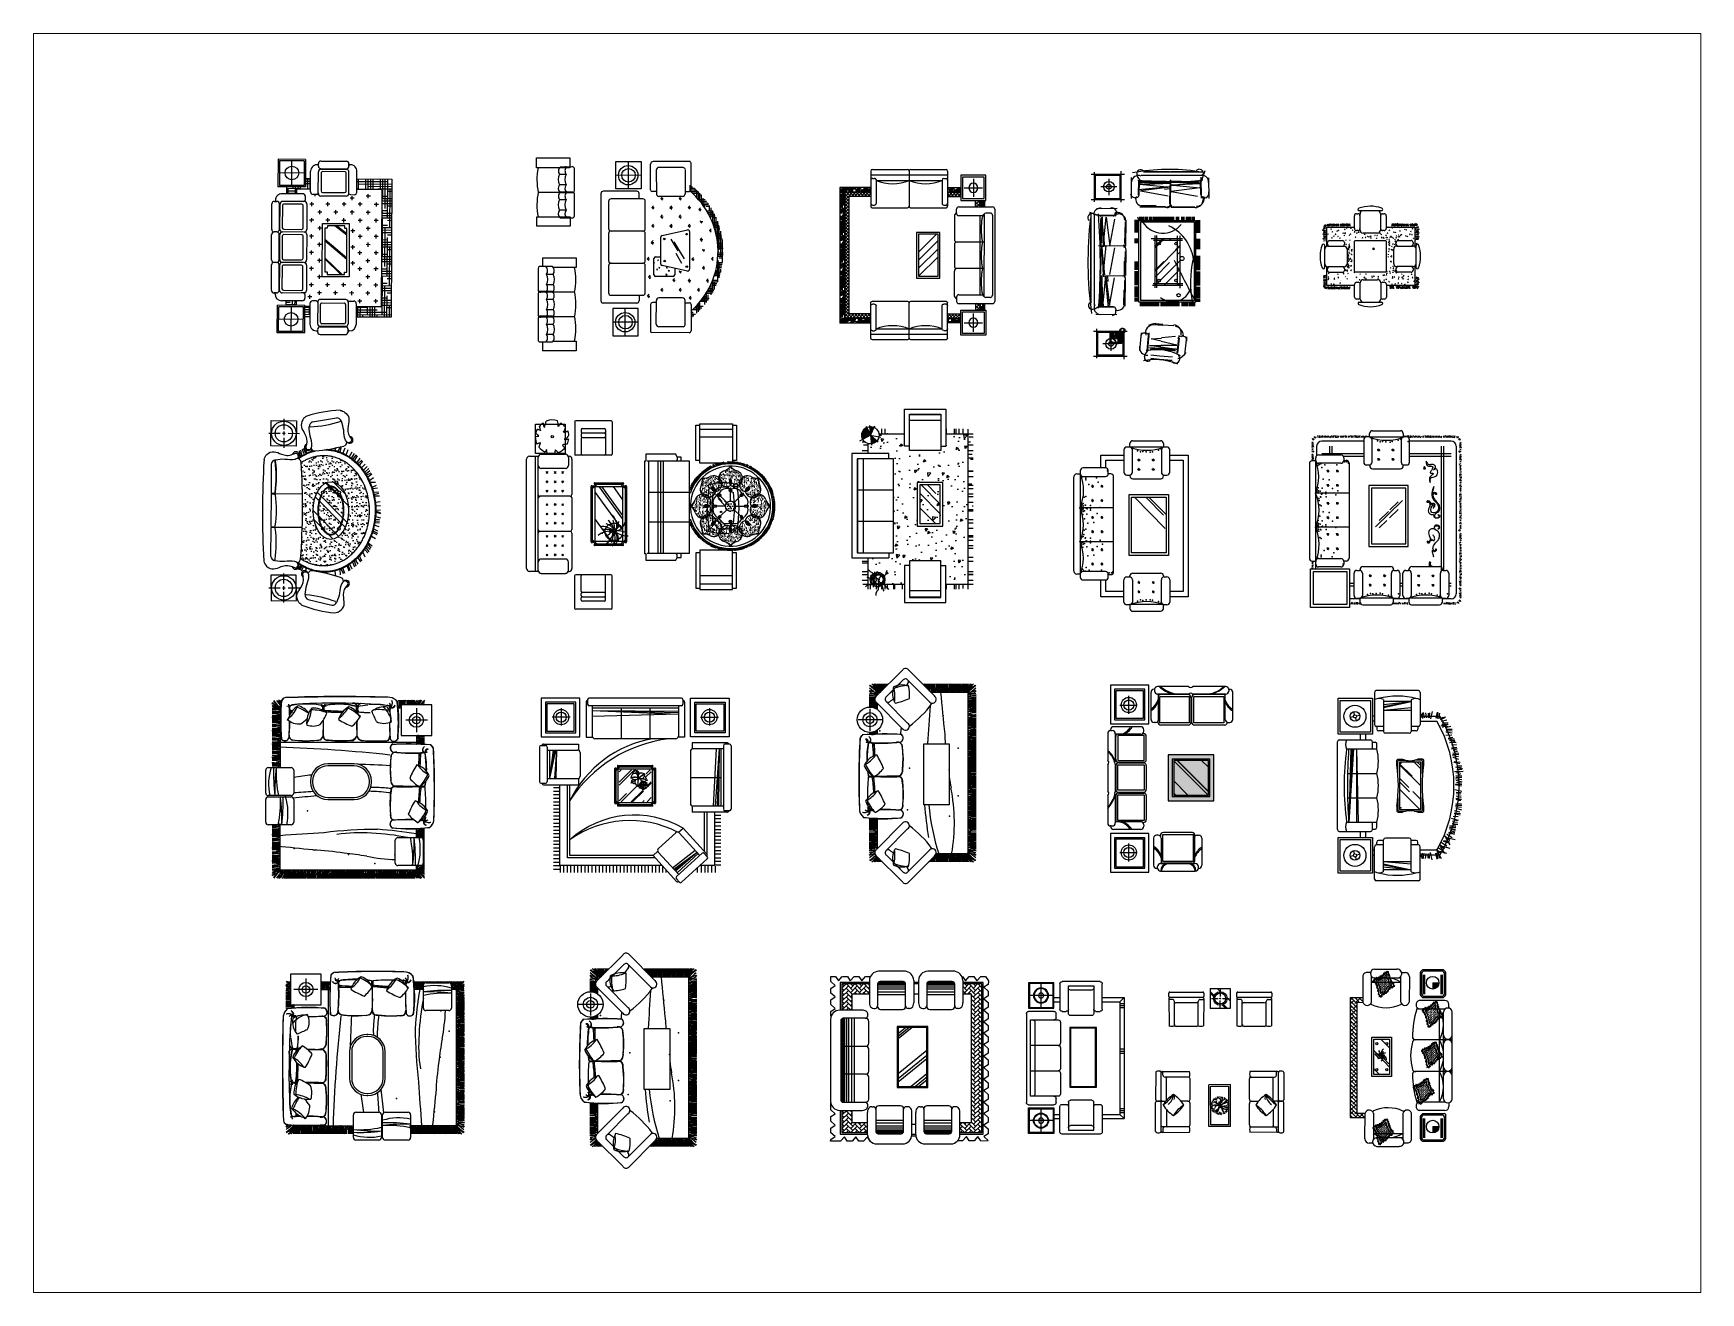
# Paper-space layout 'dwgmodels.com' of a CAD drawing. Header units: millimetres. Extents: x 3 to 256, y 2 to 193.
# The model-space entities are those that its viewports show. They can reach past a viewport. Long polylines and large blocks are cut down to what shows.
import ezdxf

# ---------------------------------------------------------------- set-up
doc = ezdxf.new("R2010")
doc.units = ezdxf.units.MM
doc.layers.add('dwgmodels.com', color=7, linetype='Continuous')

msp = doc.modelspace()

# ---------------------------------------------------------------- hatches: boundary and pattern name
h = msp.add_hatch()
h.set_pattern_fill('HOUND', color=0, scale=30, angle=449.7048, style=0)
h.set_pattern_definition([(89.7048, (-1161.77, 24479.84), (-46.64278, 190.74287), [762, -381]), (179.7048, (-1161.77, 24479.84), (190.25208, -48.60595), [762, -381])])
h.paths.add_polyline_path([(835, 20504), (835, 20369), (1035, 20368), (1035, 20468), (1303, 20466), (1304, 20666), (1202, 20667), (1202, 20502)])
h.paths.add_polyline_path([(824, 18265), (823, 18175), (1023, 18174), (1024, 18264)])
h.paths.add_polyline_path([(1188, 17950), (1290, 17949), (1291, 18149), (1190, 18150)])
h.paths.add_polyline_path([(2903, 20658), (2214, 20662), (2213, 20462), (2702, 20459), (2690, 18142), (2201, 18144), (2200, 17944), (2889, 17941)])
h = msp.add_hatch()
h.set_pattern_fill('AR-RROOF', color=0, scale=12.672, angle=765, style=0)
h.set_pattern_definition([(45, (-40653.75, 3528.38), (273.1147, 728.306), [4828.032, -643.738, 1609.344, -321.869]), (45, (-40464.85, 3944.9), (-530.2978, 75.1066), [965.606, -106.217, 1931.213, -241.402]), (45, (-40733.4, 3835.64), (1031.0081, 1335.9862), [2574.9504, -450.616, 1287.475, -321.869])])
h.paths.add_polyline_path([(18397, 19489), (17909, 19489), (17909, 18562), (18397, 18562)])
for points in [[(22231, 19285, 1), (22176, 19285, 1)], [(19197, 4541, 1), (19181, 4541, 1)]]:
    msp.add_hatch(color=0).paths.add_polyline_path(points)
h = msp.add_hatch()
h.set_pattern_fill('ANSI31', color=0, scale=6, angle=-0.4514, style=0)
h.set_pattern_definition([(135.45137, (8620.65, 38479.676), (13.363849, 13.576084), [])])
h.paths.add_polyline_path([(12311, 15620), (12241, 15777, 0.295125), (12139, 15620, 0.127674), (12161, 15537)])
h.paths.add_polyline_path([(12311, 15620), (12328, 15450, 0.194779), (12442, 15510)])
h = msp.add_hatch()
h.set_pattern_fill('AR-RROOF', color=0, scale=10, angle=-90, style=0)
h.set_pattern_definition([(270, (-127681.3, 61648.4), (254, -558.8), [3810, -508, 1270, -254]), (270, (-127554.3, 61310.57), (337.82, 254), [762, -83.82, 1524, -190.5]), (270, (-127465.4, 61521.4), (170.18, -1320.8), [2032, -355.6, 1016, -254])])
h.paths.add_polyline_path([(12978, 12591), (12978, 12691), (12582, 12691), (12599, 12659), (12654, 12613), (12663, 12591)])
h.paths.add_polyline_path([(12978, 15639), (12978, 15744), (12429, 15744, -0.177165), (12481, 15639)])
h.paths.add_polyline_path([(13794, 15744), (13794, 15639), (14230, 15639), (14230, 15744)])
h.paths.add_polyline_path([(14230, 12591), (14230, 12691), (13794, 12691), (13794, 12591)])
h.paths.add_polyline_path([(12261, 12672), (12261, 12591), (12463, 12591), (12463, 12637, -0.238927), (12343, 12687), (12332, 12679)])
h.paths.add_polyline_path([(12557, 12591), (12553, 12607), (12544, 12652), (12535, 12663, -0.136349), (12463, 12637), (12463, 12591)])
h.paths.add_polyline_path([(12599, 12659), (12582, 12691), (12564, 12691, -0.069799), (12535, 12663), (12544, 12652), (12553, 12607), (12557, 12591), (12663, 12591), (12654, 12613)])
h = msp.add_hatch()
h.set_pattern_fill('ANSI31', color=0, scale=6, angle=-0.4514, style=0)
h.set_pattern_definition([(135.4514, (12411.087, 17470), (13.36385, 13.57608), [])])
h.paths.add_polyline_path([(12299, 15791, -0.127626), (12384, 15776), (12311, 15620)])
h = msp.add_hatch()
h.set_pattern_fill('AR-RROOF', color=0, scale=10, angle=-180, style=0)
h.set_pattern_definition([(180, (-127681.3, 61648.4), (-558.8, -254), [3810, -508, 1270, -254]), (180, (-128019.12, 61521.4), (254, -337.82), [762, -83.82, 1524, -190.5]), (180, (-127808.3, 61432.5), (-1320.8, -170.18), [2032, -355.6, 1016, -254])])
h.paths.add_polyline_path([(14230, 12691), (14330, 12691), (14330, 15639), (14230, 15639)])
h.paths.add_polyline_path([(12150, 12694), (12248, 12694), (12248, 13208), (12150, 13208)])
h.paths.add_polyline_path([(12150, 15257), (12248, 15257), (12248, 15461, -0.173835), (12161, 15537), (12150, 15531)])
h = msp.add_hatch()
h.set_pattern_fill('AR-CONC', color=0, scale=3, angle=-180, style=0)
h.set_pattern_definition([(230, (-127681.3, 61648.4), (-546.554, 47.8173), [57.15, -628.65]), (175, (-127681.3, 61648.4), (105.7285, -573.17), [45.72, -502.92]), (280.451, (-127726.85, 61652.4), (-440.8275, -525.35), [48.57, -534.27]), (226.1842, (-127681.3, 61496), (-813.237, 126.127), [85.725, -942.975]), (276.6356, (-127749.1, 61506.5), (-712.2127, -742.2767), [72.855, -801.405]), (171.184, (-127681.3, 61496), (-712.214, -742.2754), [68.58, -754.38]), (201, (-127757.5, 61534.1), (-454.8446, 306.7966), [57.15, -628.65]), (146, (-127757.5, 61534.1), (-185.406, -552.564), [45.72, -502.92]), (251.4514, (-127795.4, 61559.66), (-640.2495, -245.7686), [48.57, -534.27]), (217.5, (-127681.3, 61648.4), (-9.2658, -253.66512), [0, -496.824, 0, -510.54, 0, -504.825]), (187.5, (-127681.3, 61648.4), (-200.459, -300.5417), [0, -291.084, 0, -485.394, 0, -192.405]), (147.5, (-127511.38, 61648.4), (-406.77179, 17.18623), [0, -190.5, 0, -594.36, 0, -788.67]), (137.5, (-127435.18, 61648.4), (-444.38754, -76.2795), [0, -247.65, 0, -394.716, 0, -560.07])])
h.paths.add_polyline_path([(12765, 13308), (12675, 13308), (12675, 13208), (12261, 13208), (12261, 12823), (12269, 12823), (12306, 12799), (12309, 12798, -0.940142), (12596, 12781, -0.156975), (12569, 12697), (12581, 12693), (12582, 12691), (12978, 12691), (12978, 13058), (13077, 13058), (13077, 13148), (13694, 13148), (13694, 13058), (13794, 13058), (13794, 12691), (14230, 12691), (14230, 15639), (13794, 15639), (13794, 15406), (13694, 15406), (13694, 15316), (13077, 15316), (13077, 15406), (12978, 15406), (12978, 15639), (12481, 15639, -0.026411), (12482, 15620, -0.502986), (12261, 15456), (12261, 15257), (12675, 15257), (12675, 15157), (12765, 15157), (12765, 14540), (12765, 13924)])
h.paths.add_polyline_path([(13230, 13830), (13230, 14691), (13735, 14691), (13735, 13830)], flags=16)
h.paths.add_polyline_path([(13280, 13880), (13280, 14641), (13685, 14641), (13685, 13880)], flags=0)
h = msp.add_hatch()
h.set_pattern_fill('AR-SAND', color=0, scale=70, angle=-180.3474, style=0)
h.set_pattern_definition([(217.1526, (26776.9, 27265.93), (3.59163, -134.90192), [0, -106.4, 0, -119, 0, -113.75]), (187.1526, (26776.9, 27265.93), (-125.0799, -196.7954), [0, -57.4, 0, -95.9, 0, -36.75]), (147.1526, (26863, 27265.4), (-217.98832, 0.92565), [0, -35, 0, -126, 0, -164.5]), (137.1526, (26863, 27265.4), (-210.7975, -60.1602), [0, -17.5, 0, -82.6, 0, -94.5])])
edge = h.paths.add_edge_path()
edge.add_spline(control_points=[(1116, 15077), (1132, 15088), (1149, 15098), (1186, 15120), (1207, 15131), (1251, 15151), (1273, 15160), (1318, 15177), (1341, 15184), (1387, 15196), (1411, 15201), (1457, 15209), (1481, 15212), (1525, 15215), (1545, 15216), (1566, 15216), (1569, 15216), (1572, 15216), (1598, 15215), (1620, 15214), (1665, 15209), (1688, 15206), (1732, 15197), (1754, 15192), (1798, 15179), (1821, 15171), (1872, 15151), (1901, 15138), (1956, 15109), (1983, 15092), (2036, 15056), (2063, 15036), (2114, 14992), (2138, 14969), (2196, 14906), (2229, 14866), (2288, 14780), (2314, 14734), (2360, 14640), (2380, 14591), (2414, 14490), (2428, 14438), (2448, 14333), (2455, 14280), (2462, 14172), (2463, 14118), (2457, 14011), (2450, 13957), (2431, 13852), (2418, 13800), (2386, 13698), (2367, 13649), (2330, 13571), (2314, 13541), (2281, 13484), (2263, 13456), (2224, 13403), (2204, 13377), (2160, 13328), (2138, 13304), (2090, 13260), (2065, 13239), (2013, 13200), (1986, 13182), (1939, 13154), (1920, 13144), (1881, 13125), (1861, 13116), (1816, 13098), (1792, 13090), (1750, 13078), (1732, 13074), (1697, 13067), (1679, 13064), (1639, 13058), (1617, 13056), (1576, 13054), (1558, 13054), (1523, 13054), (1505, 13055), (1465, 13059), (1442, 13062), (1398, 13070), (1376, 13075), (1330, 13088), (1307, 13095), (1255, 13115), (1227, 13127), (1172, 13155), (1146, 13171), (1116, 13191), (1111, 13194), (1107, 13197)], knot_values=[2.652838, 2.652838, 2.652838, 2.652838, 2.712332, 2.712332, 2.786305, 2.786305, 2.860277, 2.860277, 2.93425, 2.93425, 3.008222, 3.008222, 3.080968, 3.080968, 3.14405, 3.14405, 3.14405, 3.154235, 3.154235, 3.223819, 3.223819, 3.293404, 3.293404, 3.362989, 3.362989, 3.436973, 3.436973, 3.533119, 3.533119, 3.629266, 3.629266, 3.732039, 3.732039, 3.834813, 3.834813, 3.992014, 3.992014, 4.149216, 4.149216, 4.306417, 4.306417, 4.463619, 4.463619, 4.62082, 4.62082, 4.778022, 4.778022, 4.935223, 4.935223, 5.092425, 5.092425, 5.249626, 5.249626, 5.349258, 5.349258, 5.44889, 5.44889, 5.548521, 5.548521, 5.648153, 5.648153, 5.747785, 5.747785, 5.847416, 5.847416, 5.914738, 5.914738, 5.982059, 5.982059, 6.062122, 6.062122, 6.117536, 6.117536, 6.172951, 6.172951, 6.242726, 6.242726, 6.297725, 6.297725, 6.352724, 6.352724, 6.42272, 6.42272, 6.492716, 6.492716, 6.568355, 6.568355, 6.663044, 6.663044, 6.757732, 6.757732, 6.774398, 6.774398, 6.774398, 6.774398], degree=3, periodic=0)
edge.add_arc((-12730, 14221), 13875, -4.2329, 3.542, ccw=False)
edge = h.paths.add_edge_path(flags=16)
edge.add_ellipse((1702, 14137), major_axis=(3, 568), ratio=0.612225, start_angle=0, end_angle=360)
edge = h.paths.add_edge_path(flags=0)
edge.add_spline(control_points=[(1851, 13755), (1849, 13752), (1847, 13749), (1836, 13736), (1828, 13726), (1813, 13712), (1808, 13707), (1796, 13697), (1790, 13693), (1779, 13685), (1773, 13681), (1760, 13674), (1753, 13671), (1741, 13667), (1737, 13665), (1727, 13663), (1721, 13662), (1710, 13660), (1705, 13660), (1699, 13660), (1696, 13660), (1692, 13660), (1684, 13661), (1680, 13662), (1671, 13663), (1666, 13664), (1656, 13668), (1650, 13670), (1637, 13676), (1631, 13679), (1617, 13688), (1609, 13693), (1597, 13704), (1592, 13708), (1582, 13717), (1577, 13723), (1566, 13735), (1559, 13743), (1552, 13753), (1550, 13755), (1548, 13757)], knot_values=[5.587794, 5.587794, 5.587794, 5.587794, 5.619217, 5.619217, 5.733232, 5.733232, 5.809059, 5.809059, 5.884886, 5.884886, 5.960713, 5.960713, 6.059818, 6.059818, 6.125387, 6.125387, 6.204287, 6.204287, 6.283188, 6.283188, 6.283188, 6.337409, 6.337409, 6.400493, 6.400493, 6.463578, 6.463578, 6.54918, 6.54918, 6.634783, 6.634783, 6.738079, 6.738079, 6.804475, 6.804475, 6.870872, 6.870872, 6.955706, 6.955706, 6.978579, 6.978579, 6.978579, 6.978579], degree=3, periodic=0)
edge.add_arc((1541, 13781), 25, -180.3474, -72.054, ccw=False)
edge.add_arc((1541, 13781), 25, -223.5729, -180.3474, ccw=False)
edge.add_spline(control_points=[(1523, 13798), (1515, 13811), (1509, 13825), (1496, 13855), (1489, 13870), (1478, 13903), (1473, 13920), (1464, 13954), (1461, 13972), (1454, 14009), (1451, 14027), (1447, 14065), (1446, 14084), (1445, 14122), (1445, 14142), (1446, 14180), (1447, 14199), (1451, 14237), (1453, 14256), (1460, 14293), (1464, 14311), (1472, 14346), (1477, 14363), (1488, 14396), (1494, 14411), (1507, 14442), (1514, 14456), (1523, 14473), (1525, 14476), (1527, 14479)], knot_values=[3.963802, 3.963802, 3.963802, 3.963802, 4.076035, 4.076035, 4.189252, 4.189252, 4.302469, 4.302469, 4.415686, 4.415686, 4.528902, 4.528902, 4.642119, 4.642119, 4.755336, 4.755336, 4.868552, 4.868552, 4.981769, 4.981769, 5.094986, 5.094986, 5.208203, 5.208203, 5.321419, 5.321419, 5.434636, 5.434636, 5.460974, 5.460974, 5.460974, 5.460974], degree=3, periodic=0)
edge.add_arc((1545, 14496), 25, -180.3474, -137.1218, ccw=False)
edge.add_arc((1545, 14496), 25, -288.6411, -180.3474, ccw=False)
edge.add_spline(control_points=[(1553, 14520), (1558, 14527), (1564, 14533), (1574, 14546), (1579, 14551), (1590, 14562), (1595, 14567), (1608, 14578), (1615, 14583), (1629, 14592), (1635, 14596), (1648, 14603), (1655, 14605), (1668, 14610), (1674, 14612), (1686, 14614), (1693, 14615), (1703, 14615), (1707, 14615), (1714, 14615), (1718, 14614), (1727, 14613), (1732, 14612), (1745, 14609), (1752, 14606), (1767, 14599), (1775, 14595), (1790, 14585), (1798, 14580), (1811, 14569), (1817, 14564), (1828, 14553), (1833, 14547), (1844, 14533), (1850, 14526), (1856, 14518)], knot_values=[8.729383, 8.729383, 8.729383, 8.729383, 8.802658, 8.802658, 8.872058, 8.872058, 8.941459, 8.941459, 9.03596, 9.03596, 9.125244, 9.125244, 9.214527, 9.214527, 9.303811, 9.303811, 9.393095, 9.393095, 9.45086, 9.45086, 9.508625, 9.508625, 9.580707, 9.580707, 9.684667, 9.684667, 9.788627, 9.788627, 9.892587, 9.892587, 9.965228, 9.965228, 10.037869, 10.037869, 10.120167, 10.120167, 10.120167, 10.120167], degree=3, periodic=0)
edge.add_arc((1864, 14494), 25, -0.3474, 107.9464, ccw=False)
edge.add_arc((1864, 14494), 25, -43.5723, -0.3474, ccw=False)
edge.add_spline(control_points=[(1882, 14477), (1888, 14466), (1894, 14454), (1905, 14429), (1911, 14416), (1921, 14387), (1926, 14373), (1935, 14341), (1939, 14323), (1947, 14288), (1950, 14270), (1955, 14233), (1957, 14214), (1959, 14177), (1960, 14158), (1960, 14119), (1959, 14100), (1956, 14062), (1954, 14042), (1949, 14005), (1945, 13986), (1938, 13950), (1933, 13933), (1923, 13899), (1917, 13882), (1905, 13851), (1898, 13836), (1887, 13813), (1882, 13804), (1878, 13796)], knot_values=[7.105399, 7.105399, 7.105399, 7.105399, 7.199047, 7.199047, 7.300177, 7.300177, 7.401307, 7.401307, 7.513152, 7.513152, 7.624996, 7.624996, 7.736841, 7.736841, 7.848686, 7.848686, 7.962701, 7.962701, 8.076716, 8.076716, 8.190731, 8.190731, 8.304746, 8.304746, 8.418761, 8.418761, 8.532777, 8.532777, 8.602564, 8.602564, 8.602564, 8.602564], degree=3, periodic=0)
edge.add_arc((1859, 13779), 25, -0.3474, 42.8783, ccw=False)
edge.add_arc((1859, 13779), 25, -108.6406, -0.3474, ccw=False)
edge = h.paths.add_edge_path(flags=0)
edge.add_line((1908, 13886), (1477, 14322))
edge.add_spline(control_points=[(1477, 14322), (1479, 14330), (1481, 14338), (1487, 14361), (1492, 14376), (1501, 14401), (1505, 14411), (1509, 14421)], knot_values=[4.106981, 4.106981, 4.106981, 4.106981, 4.158229, 4.158229, 4.263549, 4.263549, 4.337555, 4.337555, 4.337555, 4.337555], degree=3, periodic=0)
edge.add_line((1509, 14421), (1936, 13990))
edge.add_spline(control_points=[(1936, 13990), (1938, 14003), (1940, 14016), (1945, 14047), (1946, 14065), (1949, 14100), (1950, 14118), (1950, 14161), (1949, 14185), (1945, 14230), (1943, 14249), (1937, 14288), (1933, 14307), (1926, 14337), (1923, 14348), (1919, 14359)], knot_values=[7.558048, 7.558048, 7.558048, 7.558048, 7.640345, 7.640345, 7.747401, 7.747401, 7.854456, 7.854456, 8.001222, 8.001222, 8.121226, 8.121226, 8.24123, 8.24123, 8.317122, 8.317122, 8.317122, 8.317122], degree=3, periodic=0)
edge.add_line((1919, 14359), (1679, 14602))
edge.add_spline(control_points=[(1679, 14602), (1681, 14603), (1682, 14603), (1687, 14604), (1690, 14604), (1695, 14605), (1698, 14605), (1700, 14605)], knot_values=[9.453861, 9.453861, 9.453861, 9.453861, 9.477983, 9.477983, 9.527032, 9.527032, 9.560292, 9.560292, 9.560292, 9.560292], degree=3, periodic=0)
edge.add_line((1700, 14605), (1908, 14394))
edge.add_spline(control_points=[(1908, 14394), (1911, 14386), (1914, 14377), (1918, 14365), (1919, 14362), (1919, 14359)], knot_values=[8.317122, 8.317122, 8.317122, 8.317122, 8.378294, 8.378294, 8.398197, 8.398197, 8.398197, 8.398197], degree=3, periodic=0)
edge.add_spline(control_points=[(1936, 13990), (1934, 13982), (1932, 13974), (1927, 13951), (1924, 13937), (1916, 13910), (1912, 13898), (1908, 13886)], knot_values=[7.327861, 7.327861, 7.327861, 7.327861, 7.378932, 7.378932, 7.472239, 7.472239, 7.558048, 7.558048, 7.558048, 7.558048], degree=3, periodic=0)
h = msp.add_hatch()
h.set_pattern_fill('AR-SAND', color=0, scale=1.1475, angle=495, style=0)
h.set_pattern_definition([(187.5, (216284.75, -45751.37), (-38.412963, 41.00951), [0, -44.30268, 0, -49.54905, 0, -47.3630625]), (217.5, (216284.75, -45751.37), (-94.638095, 21.689004), [0, -23.90013, 0, -39.930705, 0, -15.3019125]), (257.5, (216310.1, -45726.02), (-64.298133, -64.064905), [0, -14.57325, 0, -52.4637, 0, -68.494275]), (267.5, (216310.1, -45726.02), (-80.043952, -43.866757), [0, -7.286625, 0, -34.39287, 0, -39.347775])])
edge = h.paths.add_edge_path()
edge.add_arc((9121, 14555), 158, 152.8127, 330.6497)
edge.add_arc((8728, 14753), 282, 333.4206, 364.6202)
edge.add_arc((9033, 15053), 278, 265.0906, 296.6934)
edge.add_arc((9231, 14664), 158, 299.2999, 477.2377)
edge.add_arc((9187, 14518), 82.9, 329.3889, 452.0425)
edge.add_arc((9267, 14600), 83.6, 178.9628, 300.378)
h = msp.add_hatch()
h.set_pattern_fill('AR-SAND', color=0, scale=1.1475, angle=540, style=0)
h.set_pattern_definition([(142.5, (113326.464, -174361.02), (1.836036, 56.160169), [0, -44.30268, 0, -49.54905, 0, -47.3630625]), (172.5, (113326.464, -174361.02), (-51.582797, 82.25568), [0, -23.90013, 0, -39.930705, 0, -15.3019125]), (212.5, (113362.314, -174361.02), (-90.766374, 0.164917), [0, -14.57325, 0, -52.4637, 0, -68.494275]), (222.5, (113362.314, -174361.02), (-87.618103, 25.58114), [0, -7.286625, 0, -34.39287, 0, -39.347775])])
edge = h.paths.add_edge_path()
edge.add_arc((9483, 14769), 158, 107.8127, 285.6497)
edge.add_arc((9345, 15187), 282, 288.4206, 319.6202)
edge.add_arc((9773, 15183), 278, 220.0906, 251.6934)
edge.add_arc((9637, 14769), 158, 254.2999, 432.2377)
edge.add_arc((9503, 14696), 82.9, 284.3889, 407.0425)
edge.add_arc((9618, 14697), 83.6, 133.9628, 255.378)
h = msp.add_hatch()
h.set_pattern_fill('DOTS', color=0, scale=7.65, angle=540, style=0)
h.set_pattern_definition([(180, (113326.464, -174361.021), (-6.0721875, 12.144375), [0, -12.144375])])
h.paths.add_polyline_path([(9560, 14636, 0.432463), (9560, 14757, 0.427632)])
h = msp.add_hatch()
h.set_pattern_fill('AR-SAND', color=0, scale=1.1475, angle=225, style=0)
h.set_pattern_definition([(97.5, (-50416.797, -192499.275), (41.00951, 38.412963), [0, -44.30268, 0, -49.54905, 0, -47.3630625]), (127.5, (-50416.8, -192499.275), (21.689004, 94.638095), [0, -23.90013, 0, -39.930705, 0, -15.3019125]), (167.5, (-50391.447, -192524.625), (-64.064905, 64.298133), [0, -14.57325, 0, -52.4637, 0, -68.494275]), (177.5, (-50391.45, -192524.625), (-43.866757, 80.043952), [0, -7.286625, 0, -34.39287, 0, -39.347775])])
edge = h.paths.add_edge_path()
edge.add_arc((9889, 14664), 158, 62.8127, 240.6497)
edge.add_arc((10088, 15057), 282, 243.4206, 274.6202)
edge.add_arc((10388, 14752), 278, 175.0906, 206.6934)
edge.add_arc((9999, 14555), 158, 209.2999, 387.2377)
edge.add_arc((9853, 14599), 82.9, 239.3889, 362.0425)
edge.add_arc((9934, 14518), 83.6, 88.9628, 210.378)
h = msp.add_hatch()
h.set_pattern_fill('AR-SAND', color=0, scale=1.1475, angle=450, style=0)
h.set_pattern_definition([(232.5, (198146.5, 117991.89), (-56.160169, 1.836036), [0, -44.30268, 0, -49.54905, 0, -47.3630625]), (262.5, (198146.5, 117991.89), (-82.25568, -51.582797), [0, -23.90013, 0, -39.930705, 0, -15.3019125]), (302.5, (198146.5, 118027.74), (-0.164917, -90.766374), [0, -14.57325, 0, -52.4637, 0, -68.494275]), (312.5, (198146.5, 118027.74), (-25.58114, -87.618103), [0, -7.286625, 0, -34.39287, 0, -39.347775])])
edge = h.paths.add_edge_path()
edge.add_arc((9017, 14148), 158, 197.8127, 375.6497)
edge.add_arc((8599, 14011), 282, 18.4206, 49.6202)
edge.add_arc((8602, 14438), 278, 310.0906, 341.6934)
edge.add_arc((9017, 14303), 158, 344.2999, 522.2377)
edge.add_arc((9089, 14168), 82.9, 14.3889, 137.0425)
edge.add_arc((9088, 14283), 83.6, 223.9628, 345.378)
h = msp.add_hatch()
h.set_pattern_fill('DOTS', color=0, scale=7.65, angle=495, style=0)
h.set_pattern_definition([(225, (216284.752, -45751.369), (-12.8810549, 4.29368496), [0, -12.144375])])
h.paths.add_polyline_path([(9270, 14516, 0.432463), (9184, 14601, 0.427632)])
h = msp.add_hatch()
h.set_pattern_fill('DOTS', color=0, scale=7.65, angle=225, style=0)
h.set_pattern_definition([(135, (-50416.797, -192499.275), (4.29368496, 12.8810549), [0, -12.144375])])
h.paths.add_polyline_path([(9851, 14516, 0.432463), (9936, 14602, 0.427632)])
h = msp.add_hatch()
h.set_pattern_fill('AR-SAND', color=0, scale=1.1475, angle=270, style=0)
h.set_pattern_definition([(52.5, (-179026.45, -89540.987), (56.160169, -1.836036), [0, -44.30268, 0, -49.54905, 0, -47.3630625]), (82.5, (-179026.45, -89540.99), (82.25568, 51.582797), [0, -23.90013, 0, -39.930705, 0, -15.3019125]), (122.5, (-179026.45, -89576.837), (0.164917, 90.766374), [0, -14.57325, 0, -52.4637, 0, -68.494275]), (132.5, (-179026.45, -89576.84), (25.58114, 87.618103), [0, -7.286625, 0, -34.39287, 0, -39.347775])])
edge = h.paths.add_edge_path()
edge.add_arc((10103, 14303), 158, 17.8127, 195.6497)
edge.add_arc((10521, 14440), 282, 198.4206, 229.6202)
edge.add_arc((10518, 14013), 278, 130.0906, 161.6934)
edge.add_arc((10103, 14148), 158, 164.2999, 342.2377)
edge.add_arc((10031, 14282), 82.9, 194.3889, 317.0425)
edge.add_arc((10032, 14168), 83.6, 43.9628, 165.378)
h = msp.add_hatch()
h.set_pattern_fill('AR-RROOF', color=0, scale=19.95, angle=-135, style=0)
h.set_pattern_definition([(315, (-6413.9, 17687.7), (429.975, -1146.599), [7600.95, -1013.46, 2533.65, -506.73]), (315, (-6116.5, 17032), (-834.867, -118.243), [1520.19, -167.22, 3040.38, -380.05]), (315, (-6539.33, 17203.97), (1623.1544, -2103.293), [4053.84, -709.42, 2026.92, -506.73])])
h.paths.add_polyline_path([(13280, 13880), (13685, 13880), (13685, 14641), (13280, 14641)])
h = msp.add_hatch()
h.set_pattern_fill('DOTS', color=0, scale=7.65, angle=450, style=0)
h.set_pattern_definition([(270, (198146.499, 117991.891), (-12.144375, -6.0721875), [0, -12.144375])])
h.paths.add_polyline_path([(9149, 14226, 0.432463), (9028, 14225, 0.427632)])
h = msp.add_hatch()
h.set_pattern_fill('DOTS', color=0, scale=765, angle=360, style=0)
h.set_pattern_definition([(360, (5318.775, 21443.25), (23.90625, -47.8125), [0, -47.8125])])
h.paths.add_polyline_path([(9661, 14225, 1), (9459, 14225, 1)])
h = msp.add_hatch()
h.set_pattern_fill('DOTS', color=0, scale=7.65, angle=270, style=0)
h.set_pattern_definition([(90, (-179026.449, -89540.987), (12.144375, 6.0721875), [0, -12.144375])])
h.paths.add_polyline_path([(9971, 14225, 0.432463), (10092, 14226, 0.427632)])
h = msp.add_hatch()
h.set_pattern_fill('AR-SAND', color=0, scale=1.1475, angle=405, style=0)
h.set_pattern_definition([(277.5, (69536.847, 220950.18), (-41.00951, -38.412963), [0, -44.30268, 0, -49.54905, 0, -47.3630625]), (307.5, (69536.85, 220950.18), (-21.689004, -94.638095), [0, -23.90013, 0, -39.930705, 0, -15.3019125]), (347.5, (69511.497, 220975.53), (64.064905, -64.298133), [0, -14.57325, 0, -52.4637, 0, -68.494275]), (357.5, (69511.5, 220975.53), (43.866757, -80.043952), [0, -7.286625, 0, -34.39287, 0, -39.347775])])
edge = h.paths.add_edge_path()
edge.add_arc((9231, 13787), 158, 242.8127, 420.6497)
edge.add_arc((9032, 13394), 282, 63.4206, 94.6202)
edge.add_arc((8732, 13699), 278, 355.0906, 386.6934)
edge.add_arc((9121, 13896), 158, 29.2999, 207.2377)
edge.add_arc((9267, 13852), 82.9, 59.3889, 182.0425)
edge.add_arc((9186, 13933), 83.6, 268.9628, 390.378)
h = msp.add_hatch()
h.set_pattern_fill('DOTS', color=0, scale=7.65, angle=405, style=0)
h.set_pattern_definition([(315, (69536.847, 220950.18), (-4.29368496, -12.8810549), [0, -12.144375])])
h.paths.add_polyline_path([(9269, 13935, 0.432463), (9184, 13849, 0.427632)])
h = msp.add_hatch()
h.set_pattern_fill('AR-SAND', color=0, scale=1.1475, angle=360, style=0)
h.set_pattern_definition([(322.5, (-94206.414, 202811.926), (-1.836036, -56.160169), [0, -44.30268, 0, -49.54905, 0, -47.3630625]), (352.5, (-94206.414, 202811.926), (51.582797, -82.25568), [0, -23.90013, 0, -39.930705, 0, -15.3019125]), (32.5, (-94242.264, 202811.926), (90.766374, -0.164917), [0, -14.57325, 0, -52.4637, 0, -68.494275]), (42.5, (-94242.264, 202811.93), (87.618103, -25.58114), [0, -7.286625, 0, -34.39287, 0, -39.347775])])
edge = h.paths.add_edge_path()
edge.add_arc((9637, 13682), 158, 287.8127, 465.6497)
edge.add_arc((9775, 13264), 282, 108.4206, 139.6202)
edge.add_arc((9347, 13268), 278, 40.0906, 71.6934)
edge.add_arc((9483, 13682), 158, 74.2999, 252.2377)
edge.add_arc((9617, 13754), 82.9, 104.3889, 227.0425)
edge.add_arc((9503, 13754), 83.6, 313.9628, 435.378)
h = msp.add_hatch()
h.set_pattern_fill('DOTS', color=0, scale=7.65, angle=360, style=0)
h.set_pattern_definition([(360, (-94206.414, 202811.926), (6.0721875, -12.144375), [0, -12.144375])])
h.paths.add_polyline_path([(9560, 13815, 0.432463), (9561, 13694, 0.427632)])
h = msp.add_hatch()
h.set_pattern_fill('AR-SAND', color=0, scale=1.1475, angle=315, style=0)
h.set_pattern_definition([(7.5, (-197164.702, 74202.274), (38.412963, -41.00951), [0, -44.30268, 0, -49.54905, 0, -47.3630625]), (37.5, (-197164.7, 74202.274), (94.638095, -21.689004), [0, -23.90013, 0, -39.930705, 0, -15.3019125]), (77.5, (-197190.05, 74176.924), (64.298133, 64.064905), [0, -14.57325, 0, -52.4637, 0, -68.494275]), (87.5, (-197190.05, 74176.924), (80.043952, 43.866757), [0, -7.286625, 0, -34.39287, 0, -39.347775])])
edge = h.paths.add_edge_path()
edge.add_arc((9999, 13896), 158, 332.8127, 510.6497)
edge.add_arc((10392, 13698), 282, 153.4206, 184.6202)
edge.add_arc((10087, 13398), 278, 85.0906, 116.6934)
edge.add_arc((9889, 13787), 158, 119.2999, 297.2377)
edge.add_arc((9933, 13933), 82.9, 149.3889, 272.0425)
edge.add_arc((9853, 13851), 83.6, 358.9628, 480.378)
h = msp.add_hatch()
h.set_pattern_fill('DOTS', color=0, scale=7.65, angle=315, style=0)
h.set_pattern_definition([(45, (-197164.702, 74202.274), (12.8810549, -4.29368496), [0, -12.144375])])
h.paths.add_polyline_path([(9851, 13935, 0.432463), (9936, 13850, 0.427632)])
h = msp.add_hatch()
h.set_pattern_fill('AR-CONC', color=0, scale=0.4, angle=-180, style=0)
h.set_pattern_definition([(310, (-5347.795, 16839.49), (72.87387, 6.37563), [7.62, -83.82]), (5, (-5347.795, 16839.49), (-14.09713, -76.42266), [6.096, -67.056]), (259.549, (-5341.72, 16840.02), (58.777, -70.04668), [6.476, -71.236]), (313.8158, (-5347.795, 16819.17), (108.4316, 16.81693), [11.43, -125.73]), (263.3644, (-5338.76, 16820.57), (94.9617, -98.9702), [9.714, -106.854]), (8.816, (-5347.8, 16819.17), (94.96184, -98.97005), [9.144, -100.584]), (339, (-5337.635, 16824.25), (60.64595, 40.9062), [7.62, -83.82]), (34, (-5337.635, 16824.25), (24.7208, -73.6752), [6.096, -67.056]), (288.5486, (-5332.58, 16827.66), (85.3666, -32.76914), [6.476, -71.236]), (322.5, (-5347.795, 16839.49), (1.23544, -33.822016), [0, -66.2432, 0, -68.072, 0, -67.31]), (352.5, (-5347.795, 16839.49), (26.727865, -40.07223), [0, -38.8112, 0, -64.7192, 0, -25.654]), (32.5, (-5370.452, 16839.49), (54.23624, 2.291498), [0, -25.4, 0, -79.248, 0, -105.156]), (42.5, (-5380.61, 16839.49), (59.25167, -10.1706), [0, -33.02, 0, -52.6288, 0, -74.676])])
edge = h.paths.add_edge_path()
edge.add_arc((12452, 12781), 144, 0, 360)
edge = h.paths.add_edge_path(flags=17)
edge.add_arc((12474, 12781), 106, 0, 360)
h = msp.add_hatch()
h.set_pattern_fill('CROSS', color=0, scale=35, angle=135, style=0)
h.set_pattern_definition([(135, (-84929.51, -56508.526), (-12.3743687, 0), [4.375, -13.125]), (225, (-84929.51, -56505.432), (0, -12.3743687), [4.375, -13.125])])
h.paths.add_polyline_path([(19065, 9331), (18165, 9331), (18165, 8431), (19065, 8431)])
h = msp.add_hatch()
h.set_pattern_fill('AR-RROOF', color=0, scale=500, angle=135, style=0)
h.set_pattern_definition([(135, (-84929.5, -56508.53), (-1131.3708, 424.264), [7500, -1000, 2500, -500]), (135, (-85576.5, -56215.1), (-116.6726, -823.7794), [1500, -165, 3000, -375]), (135, (-85406.8, -56632.27), (-2075.3584, 1601.5969), [4000, -700, 2000, -500])])
h.paths.add_polyline_path([(18955, 9221), (18275, 9221), (18275, 8541), (18955, 8541)])
h = msp.add_hatch()
h.set_pattern_fill('AR-RROOF', color=0, scale=14, angle=135, style=0)
h.set_pattern_definition([(135, (4706.92, 13084.5), (-804.631, 301.7366), [5334, -711.2, 1778, -355.6]), (135, (4246.77, 13293.2), (-82.978, -585.872), [1066.8, -117.348, 2133.6, -266.7]), (135, (4367.47, 12996.5), (-1475.995, 1139.0557), [2844.8, -497.84, 1422.4, -355.6])])
h.paths.add_polyline_path([(22716, 8260), (23133, 8260), (23133, 9192), (22716, 9192)])
h = msp.add_hatch()
h.set_pattern_fill('AR-RROOF', color=0, scale=300, angle=45, style=0)
h.set_pattern_definition([(45, (-62950.8, 111997.5), (254.55844, 678.8225), [4500, -600, 1500, -300]), (45, (-62774.74, 112385.7), (-494.2676, 70.0036), [900, -99, 1800, -225]), (45, (-63025.05, 112283.87), (960.9581, 1245.21504), [2400, -420, 1200, -300])])
h.paths.add_polyline_path([(7370, 8409), (7370, 9039), (8000, 9039), (8000, 8409)])
h.paths.add_polyline_path([(7824, 8985), (7791, 8972), (7773, 8964), (7767, 8985), (7753, 9003), (7737, 9017), (7733, 9029), (7729, 9035), (7719, 9037), (7704, 9005), (7690, 8987), (7690, 8970), (7658, 8970), (7622, 8946), (7591, 8892), (7591, 8863), (7591, 8843), (7615, 8851), (7632, 8849), (7619, 8841), (7603, 8815), (7605, 8789), (7603, 8760), (7615, 8762), (7656, 8758), (7690, 8758), (7712, 8718), (7737, 8694), (7749, 8684), (7757, 8700), (7759, 8673), (7795, 8661), (7812, 8663), (7828, 8641), (7846, 8621), (7860, 8635), (7892, 8659), (7890, 8678), (7917, 8684), (7963, 8694), (7963, 8720), (7945, 8742), (7927, 8758), (7929, 8779), (7919, 8785), (7919, 8809), (7933, 8811), (7933, 8835), (7921, 8855), (7905, 8896), (7878, 8902), (7878, 8938), (7911, 8958), (7884, 8966), (7848, 8981)], flags=16)
h = msp.add_hatch()
h.set_pattern_fill('AR-HBONE', color=0, scale=0.6, style=0)
h.set_pattern_definition([(45, (2439.17, -12756.63), (0, 86.21046), [182.88, -60.96]), (135, (2482.276, -12713.52), (0, 86.21046), [182.88, -60.96])])
h.paths.add_polyline_path([(11948, 4626), (12292, 4626), (12292, 4826), (11748, 4826), (11748, 4311), (11948, 4311)])
h.paths.add_polyline_path([(14300, 4626), (14300, 2102), (14072, 2102), (14072, 1902), (14500, 1902), (14500, 4826), (14128, 4826), (14128, 4626)])
h.paths.add_polyline_path([(11948, 2102), (11948, 2341), (11748, 2341), (11748, 1902), (12254, 1902), (12254, 2102)])

# ---------------------------------------------------------------- linework, layer by layer
at = {"color": 0}
for p, q in [((664, 21046), (662, 20505)), ((1204, 21043), (664, 21046)), ((691, 21019), (689, 20531)), ((1177, 21016), (691, 21019)), ((932, 20540), (934, 21016)), ((1177, 21016), (1175, 20529)), ((1204, 21043), (1202, 20502)), ((1508, 21013), (2008, 21010)), ((5744, 20879), (5744, 21076)), ((5744, 21076), (6403, 21076)), ((6403, 21076), (6403, 20879)), ((7305, 20463), (7305, 21002)), ((7305, 21002), (7805, 21002)), ((7547, 20996), (7550, 20478)), ((7805, 21002), (7805, 20463)), ((8750, 21004), (8042, 21004)), ((1174, 20777), (698, 20779)), ((1202, 20667), (1304, 20666)), ((1302, 20405), (1304, 20812)), ((1454, 20384), (1457, 20801)), ((1457, 20913), (1457, 20963)), ((1507, 20863), (2007, 20860)), ((1507, 20851), (2007, 20848)), ((1510, 20775), (1508, 20424)), ((1974, 20802), (1540, 20804)), ((2002, 20421), (2004, 20772)), ((2054, 20370), (2057, 20798)), ((2054, 20381), (2057, 20798)), ((2057, 20910), (2057, 20960)), ((2057, 20960), (2057, 20910)), ((2086, 20938), (2066, 20938)), ((2213, 20400), (2215, 20807)), ((2214, 20662), (2903, 20658)), ((2903, 20658), (2889, 17941)), ((6403, 20879), (5744, 20879)), ((6200, 20753), (6330, 20753)), ((6310, 20896), (6215, 20894)), ((6441, 20896), (6346, 20894)), ((6490, 20432), (6490, 20867)), ((7799, 20730), (7312, 20733)), ((7987, 20446), (7987, 20950)), ((8100, 20836), (8102, 20368)), ((8631, 20885), (8150, 20886)), ((8667, 20849), (8667, 20368)), ((8788, 20450), (8786, 20968)), ((12317, 20816), (12317, 20125)), ((12317, 20740), (13829, 20740)), ((12349, 20848), (13041, 20848)), ((12349, 20672), (12393, 20672)), ((13073, 20816), (13073, 20125)), ((13105, 20848), (13797, 20848)), ((13753, 20670), (13797, 20670)), ((13829, 20816), (13829, 20125)), ((14088, 20733), (14088, 20238)), ((14583, 20733), (14088, 20733)), ((14124, 20697), (14124, 20274)), ((14547, 20697), (14124, 20697)), ((14336, 20665), (14336, 20305)), ((14547, 20274), (14547, 20697)), ((14583, 20238), (14583, 20733)), ((17306, 20750), (16648, 20750)), ((16713, 20793), (16713, 20211)), ((16733, 20730), (16733, 20277)), ((17222, 20730), (16733, 20730)), ((17000, 20660), (17000, 20340)), ((17222, 20277), (17222, 20730)), ((17242, 20206), (17242, 20811)), ((17442, 20277), (17447, 20691)), ((18851, 20729), (17631, 20729)), ((18192, 20800), (17677, 20800)), ((18855, 20793), (17677, 20793)), ((18766, 20800), (18215, 20800)), ((18883, 20820), (18805, 20595)), ((18822, 20283), (18817, 20693)), ((18958, 20682), (18963, 20274)), ((1202, 20502), (662, 20505)), ((1175, 20529), (689, 20531)), ((1151, 20368), (744, 20370)), ((835, 20369), (835, 20504)), ((1035, 20368), (1035, 20468)), ((1035, 20468), (1303, 20466)), ((1424, 20354), (1352, 20355)), ((1388, 20354), (1388, 20324)), ((1538, 20393), (1972, 20391)), ((2090, 20351), (2163, 20350)), ((2213, 20462), (2702, 20459)), ((2438, 20280), (2438, 20359)), ((2702, 20459), (2690, 18142)), ((5781, 20398), (6207, 20398)), ((6329, 20546), (6198, 20546)), ((6211, 20394), (6337, 20394)), ((6310, 20399), (6215, 20397)), ((6342, 20394), (6468, 20394)), ((6441, 20399), (6346, 20397)), ((6490, 19935), (6490, 20370)), ((7010, 20370), (7010, 18264)), ((7717, 20420), (7060, 20420)), ((7805, 20463), (7305, 20463)), ((7762, 20267), (7762, 20374)), ((8102, 20412), (8023, 20411)), ((8669, 20414), (8753, 20414)), ((8756, 20507), (8814, 20507)), ((8756, 20476), (8852, 20476)), ((8756, 20444), (8887, 20444)), ((8762, 20539), (8762, 20421)), ((8772, 20412), (8920, 20412)), ((8794, 20412), (8794, 20393)), ((8825, 20380), (8951, 20380)), ((8857, 20471), (8857, 20412)), ((8889, 20442), (8889, 20301)), ((8921, 20411), (8921, 20266)), ((8952, 20379), (8952, 20230)), ((8952, 20349), (8981, 20349)), ((8984, 20345), (8984, 20190)), ((11708, 20492), (11708, 17826)), ((12317, 20492), (11708, 20492)), ((12024, 20460), (11710, 20460)), ((11934, 20438), (11710, 20438)), ((11844, 20415), (11710, 20415)), ((11754, 20393), (11710, 20393)), ((11732, 20370), (11732, 20010)), ((12114, 20483), (11754, 20483)), ((11754, 20460), (11754, 20100)), ((11800, 20348), (11754, 20348)), ((11777, 20492), (11777, 20190)), ((12317, 20402), (11798, 20402)), ((11962, 20402), (11798, 20238)), ((11899, 20402), (11798, 20302)), ((11835, 20402), (11798, 20366)), ((11888, 20286), (11798, 20376)), ((11799, 20492), (11799, 17826)), ((11822, 20492), (11822, 20402)), ((11925, 20312), (11835, 20402)), ((11844, 20492), (11844, 20460)), ((11889, 20460), (11889, 20402)), ((11989, 20312), (11899, 20402)), ((11912, 20492), (11912, 20402)), ((11934, 20492), (11934, 20402)), ((12026, 20402), (11936, 20312)), ((11957, 20492), (11957, 20402)), ((12053, 20312), (11963, 20402)), ((11979, 20492), (11979, 20460)), ((12089, 20402), (11999, 20312)), ((12024, 20460), (12024, 20402)), ((12318, 20415), (12024, 20415)), ((12116, 20312), (12026, 20402)), ((12047, 20492), (12047, 20402)), ((12153, 20402), (12063, 20312)), ((12069, 20492), (12069, 20402)), ((12180, 20312), (12090, 20402)), ((12092, 20492), (12092, 20402)), ((12114, 20492), (12114, 20460)), ((12318, 20438), (12114, 20438)), ((12217, 20402), (12127, 20312)), ((12244, 20312), (12154, 20402)), ((12159, 20460), (12159, 20402)), ((12182, 20492), (12182, 20402)), ((12280, 20402), (12190, 20312)), ((12204, 20492), (12204, 20402)), ((12318, 20460), (12204, 20460)), ((12307, 20312), (12217, 20402)), ((12227, 20492), (12227, 20402)), ((12249, 20492), (12249, 20460)), ((12317, 20375), (12254, 20312)), ((12317, 20366), (12281, 20402)), ((12318, 20483), (12294, 20483)), ((12294, 20460), (12294, 20402)), ((12425, 20640), (12425, 20179)), ((12425, 20632), (13721, 20632)), ((13721, 20637), (13721, 20179)), ((13829, 20492), (14088, 20492)), ((13949, 20483), (13829, 20483)), ((13859, 20460), (13829, 20460)), ((13829, 20402), (14088, 20402)), ((13864, 20402), (13829, 20368)), ((13891, 20312), (13829, 20374)), ((13927, 20402), (13837, 20312)), ((13859, 20460), (13859, 20402)), ((14088, 20415), (13859, 20415)), ((13954, 20312), (13864, 20402)), ((13882, 20492), (13882, 20402)), ((13991, 20402), (13901, 20312)), ((13904, 20492), (13904, 20402)), ((13927, 20492), (13927, 20402)), ((14018, 20312), (13928, 20402)), ((13949, 20492), (13949, 20460)), ((14088, 20438), (13949, 20438)), ((14055, 20402), (13965, 20312)), ((14082, 20312), (13992, 20402)), ((13994, 20460), (13994, 20402)), ((14017, 20492), (14017, 20402)), ((14088, 20373), (14028, 20312)), ((14039, 20492), (14039, 20402)), ((14088, 20460), (14039, 20460)), ((14088, 20369), (14055, 20402)), ((14062, 20492), (14062, 20402)), ((14084, 20492), (14084, 20460)), ((14156, 20485), (14516, 20485)), ((17157, 20506), (16839, 20506)), ((17583, 20344), (17588, 20639)), ((18192, 20506), (17584, 20448)), ((17595, 20343), (17601, 20635)), ((17601, 20600), (17600, 20555)), ((17600, 20555), (18209, 20496)), ((18214, 20576), (17601, 20600)), ((18200, 20591), (17604, 20551)), ((17604, 20551), (18214, 20576)), ((18209, 20496), (17623, 20424)), ((17623, 20424), (18167, 20327)), ((18197, 20466), (18094, 20455)), ((18189, 20539), (18215, 20536)), ((18197, 20584), (18190, 20584)), ((18215, 20616), (18192, 20616)), ((18197, 20517), (18192, 20517)), ((18193, 20535), (18215, 20536)), ((18199, 20547), (18786, 20487)), ((18791, 20568), (18200, 20592)), ((18201, 20161), (18204, 20494)), ((18203, 20543), (18791, 20568)), ((18777, 20582), (18208, 20525)), ((18214, 20123), (18219, 20643)), ((18786, 20487), (18221, 20416)), ((18221, 20416), (18744, 20319)), ((18810, 20351), (18804, 20643)), ((539, 19669), (541, 20169)), ((592, 20218), (642, 20218)), ((613, 20241), (613, 20221)), ((689, 19668), (691, 20168)), ((701, 19668), (703, 20168)), ((749, 20135), (747, 19701)), ((1171, 20215), (754, 20217)), ((1131, 20163), (779, 20165)), ((1158, 19699), (1160, 20133)), ((1201, 20245), (1201, 20318)), ((1231, 20165), (1228, 19665)), ((1366, 20167), (1286, 20167)), ((1326, 20127), (1326, 20206)), ((1524, 20007), (1444, 20007)), ((1484, 19968), (1484, 20047)), ((2004, 20321), (1504, 20323)), ((1683, 20165), (1604, 20165)), ((1643, 20125), (1644, 20205)), ((1841, 20005), (1762, 20006)), ((1801, 19966), (1802, 20045)), ((2001, 20163), (1921, 20164)), ((1961, 20124), (1961, 20203)), ((2159, 20004), (2079, 20004)), ((2160, 20280), (2081, 20280)), ((2119, 19964), (2119, 20044)), ((2120, 20240), (2121, 20320)), ((2318, 20162), (2239, 20162)), ((2278, 20122), (2279, 20202)), ((2476, 20002), (2397, 20002)), ((2478, 20320), (2399, 20320)), ((2436, 19963), (2437, 20042)), ((2636, 20160), (2556, 20160)), ((2596, 20121), (2596, 20200)), ((2725, 20001), (2714, 20001)), ((2726, 20318), (2716, 20318)), ((6329, 20049), (6198, 20049)), ((6200, 20256), (6330, 20256)), ((7161, 20217), (7161, 19685)), ((7838, 20267), (7211, 20267)), ((7884, 19680), (7884, 20222)), ((8011, 20097), (8045, 20130)), ((8011, 20097), (8045, 20063)), ((8011, 20097), (8058, 20097)), ((8617, 20318), (8152, 20318)), ((8190, 20276), (8215, 20301)), ((8190, 20276), (8238, 20276)), ((8190, 20276), (8224, 20243)), ((8370, 20097), (8404, 20130)), ((8370, 20097), (8418, 20097)), ((8370, 20097), (8404, 20063)), ((8550, 20276), (8574, 20301)), ((8550, 20276), (8597, 20276)), ((8550, 20276), (8583, 20243)), ((8729, 20097), (8763, 20130)), ((8729, 20097), (8777, 20097)), ((8729, 20097), (8763, 20063)), ((8904, 20285), (8952, 20285)), ((8932, 20253), (9061, 20253)), ((8936, 20058), (8970, 20092)), ((8936, 20058), (8984, 20058)), ((8936, 20058), (8970, 20024)), ((8959, 20222), (9085, 20222)), ((8985, 20190), (9109, 20190)), ((9009, 20158), (9130, 20158)), ((9016, 20285), (9016, 20148)), ((9048, 20158), (9048, 20103)), ((9074, 20063), (9079, 20063)), ((9079, 20126), (9151, 20126)), ((9094, 20031), (9206, 20031)), ((9111, 20186), (9111, 20158)), ((9112, 19999), (9225, 19999)), ((9143, 20139), (9143, 20031)), ((9175, 20089), (9175, 19904)), ((9206, 20034), (9206, 19801)), ((11800, 20325), (11710, 20325)), ((11800, 20303), (11710, 20303)), ((11800, 20280), (11710, 20280)), ((11754, 20258), (11710, 20258)), ((11800, 20190), (11710, 20190)), ((11800, 20168), (11710, 20168)), ((11800, 20145), (11710, 20145)), ((11754, 20123), (11710, 20123)), ((11800, 20055), (11710, 20055)), ((11800, 20033), (11710, 20033)), ((11800, 20010), (11710, 20010)), ((11800, 20213), (11754, 20213)), ((11800, 20078), (11754, 20078)), ((11777, 20010), (11777, 19650)), ((11888, 20222), (11798, 20312)), ((11888, 20265), (11798, 20175)), ((11888, 20159), (11798, 20249)), ((11888, 20201), (11798, 20111)), ((11888, 20095), (11798, 20185)), ((11888, 20137), (11798, 20047)), ((11888, 20031), (11798, 20121)), ((11888, 20074), (11798, 19984)), ((11888, 19968), (11798, 20058)), ((11888, 20010), (11798, 19920)), ((11888, 20312), (11888, 18006)), ((12317, 20312), (11888, 20312)), ((12349, 20146), (12393, 20146)), ((12349, 20092), (13041, 20092)), ((13105, 20092), (13797, 20092)), ((13753, 20146), (13797, 20146)), ((13829, 20312), (14088, 20312)), ((14005, 20003), (13963, 19951)), ((14005, 19980), (14005, 20066)), ((14048, 20109), (14711, 20109)), ((14088, 20238), (14583, 20238)), ((14124, 20274), (14547, 20274)), ((14380, 20109), (14380, 20238)), ((14463, 20238), (14380, 20155)), ((14399, 20238), (14380, 20218)), ((14470, 20115), (14380, 20205)), ((14412, 20109), (14380, 20141)), ((14470, 20181), (14398, 20109)), ((14470, 20179), (14411, 20238)), ((14470, 20117), (14462, 20109)), ((14470, 20109), (14470, 20238)), ((14489, 20213), (14470, 20213)), ((14560, 20145), (14470, 20145)), ((14560, 20123), (14470, 20123)), ((14489, 20238), (14489, 20109)), ((14560, 20168), (14489, 20168)), ((14512, 20238), (14512, 20109)), ((14534, 20238), (14534, 20109)), ((14560, 20109), (14560, 20238)), ((14755, 20066), (14755, 18252)), ((16616, 20007), (16840, 19929)), ((16648, 20257), (17306, 20257)), ((16733, 20277), (17222, 20277)), ((16753, 20082), (17162, 20087)), ((17124, 20001), (17152, 20002)), ((17527, 20303), (17527, 20275)), ((17552, 20302), (17538, 20302)), ((17608, 20114), (18150, 20106)), ((17632, 20139), (17932, 20135)), ((17670, 20128), (18114, 20121)), ((18222, 20106), (18727, 20098)), ((18269, 20120), (18692, 20113)), ((18853, 20280), (18852, 20252)), ((18853, 20310), (18866, 20310)), ((18877, 20311), (18878, 20283)), ((22366, 20035, -16961), (21922, 20035, -16961)), ((777, 19671), (1128, 19669)), ((1364, 19849), (1285, 19849)), ((1324, 19810), (1325, 19889)), ((1522, 19689), (1443, 19690)), ((1482, 19650), (1483, 19729)), ((1534, 18736), (1540, 19786)), ((1540, 19786), (2065, 19783)), ((1586, 19690), (1582, 18831)), ((1632, 19690), (1586, 19690)), ((1682, 19847), (1602, 19848)), ((1633, 19739), (1632, 19690)), ((1975, 19737), (1633, 19739)), ((1642, 19808), (1642, 19887)), ((2017, 19554), (1782, 19738)), ((2017, 19560), (1789, 19738)), ((2017, 19566), (1797, 19738)), ((2017, 19572), (1804, 19738)), ((2017, 19578), (1812, 19738)), ((1999, 19846), (1920, 19846)), ((1959, 19806), (1960, 19886)), ((1975, 19688), (1975, 19737)), ((2018, 19688), (1975, 19688)), ((2014, 18829), (2018, 19688)), ((2065, 19783), (2059, 18733)), ((2136, 19598), (2136, 19678)), ((2317, 19844), (2237, 19845)), ((2277, 19805), (2277, 19884)), ((2475, 19685), (2395, 19685)), ((2435, 19645), (2435, 19724)), ((2634, 19843), (2555, 19843)), ((2594, 19803), (2595, 19882)), ((2723, 19683), (2713, 19683)), ((5751, 19734), (5751, 19912)), ((5751, 19912), (6408, 19912)), ((6408, 19734), (5751, 19734)), ((6211, 19897), (6337, 19897)), ((6342, 19897), (6468, 19897)), ((6408, 19912), (6408, 19734)), ((8011, 19738), (8045, 19771)), ((8011, 19738), (8045, 19704)), ((8011, 19738), (8058, 19738)), ((8190, 19917), (8224, 19951)), ((8190, 19917), (8224, 19883)), ((8190, 19917), (8238, 19917)), ((8370, 19738), (8404, 19771)), ((8370, 19738), (8418, 19738)), ((8370, 19738), (8404, 19704)), ((8550, 19917), (8583, 19951)), ((8550, 19917), (8583, 19883)), ((8550, 19917), (8597, 19917)), ((8729, 19738), (8763, 19771)), ((8729, 19738), (8777, 19738)), ((8729, 19738), (8763, 19704)), ((8965, 19826), (8978, 19838)), ((8965, 19826), (9013, 19826)), ((8965, 19826), (8999, 19792)), ((9130, 19968), (9241, 19968)), ((9145, 19646), (9178, 19680)), ((9146, 19936), (9257, 19936)), ((9190, 19841), (9206, 19841)), ((9203, 19809), (9310, 19809)), ((9206, 19904), (9271, 19904)), ((9216, 19777), (9321, 19777)), ((9227, 19745), (9332, 19745)), ((9238, 19974), (9238, 19713)), ((9238, 19714), (9342, 19714)), ((9270, 19907), (9270, 19601)), ((9302, 19831), (9302, 19429)), ((9333, 19741), (9333, 19269)), ((9333, 19682), (9351, 19682)), ((11754, 19988), (11710, 19988)), ((11800, 19920), (11710, 19920)), ((11800, 19898), (11710, 19898)), ((11800, 19875), (11710, 19875)), ((11754, 19853), (11710, 19853)), ((11800, 19785), (11710, 19785)), ((11800, 19763), (11710, 19763)), ((11800, 19740), (11710, 19740)), ((11754, 19718), (11710, 19718)), ((11732, 19830), (11732, 19470)), ((11800, 19943), (11754, 19943)), ((11754, 19920), (11754, 19560)), ((11800, 19808), (11754, 19808)), ((11800, 19673), (11754, 19673)), ((11888, 19904), (11798, 19994)), ((11888, 19947), (11798, 19857)), ((11888, 19840), (11798, 19930)), ((11888, 19883), (11798, 19793)), ((11888, 19777), (11798, 19867)), ((11888, 19819), (11798, 19729)), ((11888, 19713), (11798, 19803)), ((11888, 19756), (11798, 19666)), ((11888, 19649), (11798, 19739)), ((11888, 19692), (11798, 19602)), ((11888, 19586), (11798, 19676)), ((13963, 19951), (13962, 19470)), ((14524, 19937), (14049, 19937)), ((14461, 19932), (14460, 18384)), ((14523, 19936), (14521, 19936)), ((14544, 19965), (14543, 18347)), ((14668, 19988), (14582, 19988)), ((14711, 19945), (14711, 18373)), ((16635, 19891), (16635, 18763)), ((16643, 19979), (16643, 18226)), ((16707, 19975), (16707, 18180)), ((17152, 19946), (16743, 19941)), ((17085, 19934), (16793, 19928)), ((16868, 19915), (16843, 19324)), ((16853, 19901), (16910, 19332)), ((16893, 19327), (16868, 19915)), ((16889, 19323), (16948, 19910)), ((16948, 19910), (17020, 19346)), ((17020, 19346), (17116, 19868)), ((17126, 19977), (17126, 19991)), ((17156, 19977), (17183, 19976)), ((17316, 19393), (17323, 19816)), ((17330, 19346), (17338, 19851)), ((17579, 19845), (17506, 19845)), ((17579, 19821), (17506, 19821)), ((17579, 19798), (17506, 19798)), ((17579, 19774), (17506, 19774)), ((17579, 19751), (17506, 19751)), ((17579, 19731), (17506, 19731)), ((17579, 19707), (17506, 19707)), ((17579, 19684), (17506, 19684)), ((17542, 19845), (18704, 19844)), ((17594, 19837), (17569, 19911)), ((17591, 18236), (17591, 19844)), ((17609, 19841), (17609, 19915)), ((17619, 19807), (17619, 18268)), ((18681, 19807), (17619, 19807)), ((17623, 19841), (17623, 19915)), ((17646, 19841), (17646, 19915)), ((17656, 19841), (17656, 19915)), ((17679, 19841), (17679, 19915)), ((17715, 19807), (17715, 19915)), ((17738, 19841), (17738, 19915)), ((17762, 19841), (17762, 19915)), ((17801, 19841), (17801, 19915)), ((17810, 19841), (17810, 19915)), ((17834, 19841), (17834, 19915)), ((17848, 19841), (17848, 19915)), ((17881, 19841), (17881, 19915)), ((17895, 19841), (17895, 19915)), ((17918, 19841), (17918, 19915)), ((17942, 19841), (17942, 19915)), ((17951, 19841), (17951, 19915)), ((17974, 19841), (17974, 19915)), ((17998, 19841), (17998, 19915)), ((18021, 19807), (18021, 19915)), ((18045, 19841), (18045, 19915)), ((18068, 19841), (18068, 19915)), ((18092, 19841), (18092, 19915)), ((18115, 19807), (18115, 19915)), ((18139, 19841), (18139, 19915)), ((18162, 19841), (18162, 19915)), ((18186, 19841), (18186, 19915)), ((18209, 19841), (18209, 19915)), ((18233, 19807), (18233, 19915)), ((18256, 19841), (18256, 19915)), ((18279, 19841), (18279, 19915)), ((18326, 19807), (18326, 19915)), ((18350, 19841), (18350, 19915)), ((18373, 19841), (18373, 19915)), ((18433, 19807), (18433, 19915)), ((18457, 19841), (18457, 19915)), ((18480, 19841), (18480, 19915)), ((18527, 19807), (18527, 19915)), ((18551, 19841), (18551, 19915)), ((18574, 19841), (18574, 19915)), ((18587, 19841), (18587, 19915)), ((18602, 19841), (18602, 19915)), ((18634, 19841), (18634, 19915)), ((18658, 19841), (18658, 19915)), ((18681, 19841), (18681, 19915)), ((18681, 18268), (18681, 19807)), ((18704, 19844), (18704, 18236)), ((18720, 19845), (18794, 19845)), ((18720, 19821), (18794, 19821)), ((18720, 19798), (18794, 19798)), ((18720, 19774), (18794, 19774)), ((18720, 19751), (18794, 19751)), ((18720, 19731), (18794, 19731)), ((18720, 19707), (18794, 19707)), ((18720, 19684), (18794, 19684)), ((21196, 19652, -16961), (21255, 19686, -16961)), ((21217, 19738, -16961), (21260, 19726, -16961)), ((21217, 19710, -16961), (21262, 19697, -16961)), ((21217, 19682, -16961), (21262, 19708, -16961)), ((21217, 19704, -16961), (21268, 19696, -16961)), ((21229, 19749, -16961), (21268, 19734, -16961)), ((21245, 19764, -16961), (21282, 19736, -16961)), ((21290, 19779, -16961), (21305, 19730, -16961)), ((21307, 19777, -16961), (21332, 19734, -16961)), ((21343, 19777, -16961), (21332, 19736, -16961)), ((21335, 19777, -16961), (21346, 19736, -16961)), ((21372, 19778, -16961), (21347, 19734, -16961)), ((21378, 19673, -16961), (21368, 19676, -16961)), ((21372, 19665, -16961), (21368, 19676, -16961)), ((21372, 19665, -16961), (21378, 19673, -16961)), ((21387, 19778, -16961), (21380, 19729, -16961)), ((21385, 19759, -16961), (21380, 19725, -16961)), ((21418, 19778, -16961), (21405, 19734, -16961)), ((21407, 19778, -16961), (21420, 19734, -16961)), ((21437, 19778, -16961), (21445, 19729, -16961)), ((21458, 19778, -16961), (21484, 19734, -16961)), ((21486, 19778, -16961), (21473, 19734, -16961)), ((21487, 19778, -16961), (21498, 19736, -16961)), ((21505, 19778, -16961), (21513, 19729, -16961)), ((21540, 19778, -16961), (21565, 19734, -16961)), ((21568, 19778, -16961), (21554, 19734, -16961)), ((21569, 19778, -16961), (21580, 19736, -16961)), ((21587, 19778, -16961), (21594, 19729, -16961)), ((21593, 19793, -16961), (21628, 19734, -16961)), ((21639, 19778, -16961), (21628, 19736, -16961)), ((21631, 19778, -16961), (21642, 19736, -16961)), ((21647, 19778, -16961), (21634, 19734, -16961)), ((21666, 19778, -16961), (21674, 19729, -16961)), ((21681, 19691, -16961), (21671, 19694, -16961)), ((21675, 19683, -16961), (21671, 19694, -16961)), ((21673, 19793, -16961), (21707, 19734, -16961)), ((21675, 19683, -16961), (21681, 19691, -16961)), ((21709, 19778, -16961), (21696, 19734, -16961)), ((21710, 19778, -16961), (21721, 19736, -16961)), ((21737, 19779, -16961), (21724, 19734, -16961)), ((21728, 19778, -16961), (21736, 19729, -16961)), ((21766, 19692, -16961), (21756, 19690, -16961)), ((21765, 19682, -16961), (21756, 19690, -16961)), ((21765, 19682, -16961), (21766, 19692, -16961)), ((21827, 19685, -16961), (21827, 19936, -16961)), ((21866, 19976, -16961), (21897, 19976, -16961)), ((21937, 19654, -16961), (21937, 19975, -16961)), ((22341, 19975, -16961), (22341, 19654, -16961)), ((22381, 19976, -16961), (22412, 19976, -16961)), ((22452, 19936, -16961), (22452, 19685, -16961)), ((22494, 19710, -16961), (22483, 19709, -16961)), ((22493, 19701, -16961), (22483, 19709, -16961)), ((22493, 19701, -16961), (22494, 19711, -16961)), ((22571, 19781, -16961), (22557, 19734, -16961)), ((22580, 19705, -16961), (22565, 19703, -16961)), ((22578, 19691, -16961), (22565, 19703, -16961)), ((22571, 19781, -16961), (22582, 19736, -16961)), ((22578, 19691, -16961), (22580, 19705, -16961)), ((22589, 19781, -16961), (22597, 19729, -16961)), ((22596, 19793, -16961), (22630, 19734, -16961)), ((22642, 19781, -16961), (22631, 19736, -16961)), ((22633, 19781, -16961), (22644, 19736, -16961)), ((22679, 19793, -16961), (22645, 19734, -16961)), ((22659, 19779, -16961), (22674, 19730, -16961)), ((22676, 19777, -16961), (22701, 19734, -16961)), ((22708, 19705, -16961), (22698, 19709, -16961)), ((22702, 19697, -16961), (22698, 19709, -16961)), ((22713, 19777, -16961), (22702, 19736, -16961)), ((22702, 19697, -16961), (22708, 19705, -16961)), ((22705, 19777, -16961), (22716, 19736, -16961)), ((22741, 19778, -16961), (22716, 19734, -16961)), ((22757, 19778, -16961), (22749, 19729, -16961)), ((22755, 19759, -16961), (22750, 19725, -16961)), ((22764, 19712, -16961), (22764, 19712, -16961)), ((22764, 19712, -16961), (22764, 19712, -16961)), ((22788, 19778, -16961), (22774, 19734, -16961)), ((22776, 19778, -16961), (22789, 19734, -16961)), ((22807, 19778, -16961), (22814, 19729, -16961)), ((22828, 19778, -16961), (22853, 19734, -16961)), ((22856, 19778, -16961), (22842, 19734, -16961)), ((22857, 19778, -16961), (22868, 19736, -16961)), ((22875, 19778, -16961), (22882, 19729, -16961)), ((22909, 19778, -16961), (22935, 19734, -16961)), ((22937, 19778, -16961), (22924, 19734, -16961)), ((22938, 19778, -16961), (22949, 19736, -16961)), ((22956, 19778, -16961), (22964, 19729, -16961)), ((22963, 19793, -16961), (22997, 19734, -16961)), ((22975, 19684, -16961), (22965, 19682, -16961)), ((22974, 19674, -16961), (22965, 19682, -16961)), ((22974, 19674, -16961), (22975, 19684, -16961)), ((23009, 19778, -16961), (22998, 19736, -16961)), ((23000, 19778, -16961), (23012, 19736, -16961)), ((23017, 19778, -16961), (23003, 19734, -16961)), ((23039, 19793, -16961), (23005, 19734, -16961)), ((23047, 19779, -16961), (23032, 19730, -16961)), ((23084, 19699, -16961), (23033, 19691, -16961)), ((23084, 19672, -16961), (23033, 19664, -16961)), ((23084, 19690, -16961), (23038, 19704, -16961)), ((23084, 19717, -16961), (23040, 19706, -16961)), ((23062, 19764, -16961), (23055, 19736, -16961)), ((536, 19069), (538, 19569)), ((639, 19618), (589, 19618)), ((686, 19068), (688, 19568)), ((698, 19068), (700, 19568)), ((746, 19535), (744, 19101)), ((1167, 19616), (751, 19618)), ((1127, 19563), (776, 19565)), ((1155, 19099), (1157, 19533)), ((1228, 19565), (1225, 19066)), ((1363, 19532), (1283, 19532)), ((1323, 19492), (1323, 19571)), ((1521, 19372), (1441, 19372)), ((1481, 19333), (1481, 19412)), ((2015, 19102), (1584, 19472)), ((2014, 19096), (1584, 19466)), ((2014, 19091), (1584, 19460)), ((2014, 19085), (1584, 19455)), ((2014, 19079), (1584, 19449)), ((2014, 19073), (1584, 19443)), ((2176, 19638), (2096, 19638)), ((2134, 19281), (2135, 19360)), ((2315, 19527), (2236, 19527)), ((2275, 19487), (2276, 19567)), ((2473, 19367), (2394, 19368)), ((2433, 19328), (2434, 19407)), ((2633, 19525), (2553, 19525)), ((2593, 19486), (2593, 19565)), ((2722, 19366), (2711, 19366)), ((7161, 19585), (7161, 19053)), ((7838, 19635), (7206, 19635)), ((7884, 19049), (7884, 19590)), ((8002, 19413), (8036, 19447)), ((8002, 19413), (8050, 19413)), ((8002, 19413), (8036, 19380)), ((8191, 18985), (8189, 19512)), ((8215, 19545), (8712, 19659)), ((8532, 19245), (8391, 19475)), ((8656, 19091), (8455, 19426)), ((8754, 19626), (8754, 18883)), ((8965, 19466), (8999, 19500)), ((8965, 19466), (8999, 19433)), ((8965, 19466), (9013, 19466)), ((9145, 19646), (9178, 19612)), ((9145, 19646), (9180, 19646)), ((9266, 19618), (9333, 19618)), ((9273, 19587), (9375, 19587)), ((9280, 19555), (9382, 19555)), ((9287, 19523), (9388, 19523)), ((9302, 19428), (9333, 19428)), ((9306, 19396), (9406, 19396)), ((9309, 19364), (9409, 19364)), ((9333, 19491), (9393, 19491)), ((9365, 19630), (9365, 19142)), ((9397, 19469), (9397, 19015)), ((11800, 19650), (11710, 19650)), ((11800, 19628), (11710, 19628)), ((11800, 19605), (11710, 19605)), ((11754, 19583), (11710, 19583)), ((11800, 19515), (11710, 19515)), ((11800, 19493), (11710, 19493)), ((11800, 19470), (11710, 19470)), ((11754, 19448), (11710, 19448)), ((11800, 19380), (11710, 19380)), ((11800, 19358), (11710, 19358)), ((11800, 19538), (11754, 19538)), ((11800, 19403), (11754, 19403)), ((11754, 19380), (11754, 19020)), ((11777, 19470), (11777, 19110)), ((11888, 19628), (11798, 19538)), ((11888, 19522), (11798, 19612)), ((11888, 19565), (11798, 19475)), ((11888, 19459), (11798, 19549)), ((11888, 19501), (11798, 19411)), ((11888, 19395), (11798, 19485)), ((11888, 19437), (11798, 19347)), ((11888, 19331), (11798, 19421)), ((11888, 19374), (11798, 19284)), ((11888, 19268), (11798, 19358)), ((13220, 19609), (13220, 18709)), ((13677, 19609), (13220, 19609)), ((13256, 19573), (13256, 18745)), ((13641, 19573), (13256, 19573)), ((13607, 19573), (13256, 19222)), ((13641, 19447), (13256, 19063)), ((13641, 18745), (13641, 19573)), ((13677, 18709), (13677, 19609)), ((13962, 19375), (13962, 18943)), ((14543, 19418), (14006, 19418)), ((17313, 19338), (16793, 19343)), ((16893, 18763), (16868, 19351)), ((16889, 18759), (16948, 19346)), ((17579, 19660), (17506, 19660)), ((17579, 19637), (17506, 19637)), ((17579, 19613), (17506, 19613)), ((17579, 19477), (17506, 19477)), ((17579, 19453), (17506, 19453)), ((17579, 19430), (17506, 19430)), ((17579, 19406), (17506, 19406)), ((17829, 19489), (18447, 19489)), ((17876, 19453), (18447, 19453)), ((17909, 18516), (17909, 19550)), ((17945, 18516), (17945, 19550)), ((18339, 19543), (18339, 18574)), ((18397, 19543), (18397, 18509)), ((18720, 19660), (18794, 19660)), ((18720, 19637), (18794, 19637)), ((18720, 19613), (18794, 19613)), ((18720, 19477), (18794, 19477)), ((18720, 19453), (18794, 19453)), ((18720, 19430), (18794, 19430)), ((18720, 19406), (18794, 19406)), ((18720, 19383), (18794, 19383)), ((18720, 19359), (18794, 19359)), ((21203, 19572, -16961), (21262, 19606, -16961)), ((21203, 19482, -16961), (21262, 19516, -16961)), ((21210, 19646, -16961), (21260, 19653, -16961)), ((21217, 19631, -16961), (21268, 19638, -16961)), ((21217, 19609, -16961), (21260, 19620, -16961)), ((21217, 19612, -16961), (21262, 19598, -16961)), ((21217, 19608, -16961), (21262, 19595, -16961)), ((21218, 19565, -16961), (21268, 19573, -16961)), ((21218, 19546, -16961), (21262, 19533, -16961)), ((21218, 19537, -16961), (21268, 19545, -16961)), ((21218, 19519, -16961), (21260, 19531, -16961)), ((21218, 19519, -16961), (21262, 19505, -16961)), ((21218, 19475, -16961), (21268, 19483, -16961)), ((21218, 19440, -16961), (21260, 19451, -16961)), ((21242, 19361, -16961), (21242, 18918, -16961)), ((21300, 19376, -16961), (21300, 19407, -16961)), ((21312, 19575, -16961), (21302, 19579, -16961)), ((21306, 19567, -16961), (21302, 19579, -16961)), ((21306, 19567, -16961), (21312, 19575, -16961)), ((21340, 19447, -16961), (21592, 19447, -16961)), ((21387, 19506, -16961), (21377, 19504, -16961)), ((21386, 19497, -16961), (21377, 19505, -16961)), ((21386, 19497, -16961), (21387, 19506, -16961)), ((21397, 19624, -16961), (21387, 19622, -16961)), ((21397, 19614, -16961), (21387, 19622, -16961)), ((21397, 19614, -16961), (21397, 19624, -16961)), ((21430, 19536, -16961), (21421, 19539, -16961)), ((21425, 19527, -16961), (21421, 19539, -16961)), ((21425, 19527, -16961), (21430, 19536, -16961)), ((21463, 19575, -16961), (21447, 19573, -16961)), ((21460, 19561, -16961), (21447, 19573, -16961)), ((21460, 19561, -16961), (21463, 19575, -16961)), ((21491, 19625, -16961), (21486, 19637, -16961)), ((21496, 19633, -16961), (21486, 19636, -16961)), ((21491, 19625, -16961), (21496, 19633, -16961)), ((21510, 19529, -16961), (21500, 19527, -16961)), ((21509, 19519, -16961), (21500, 19527, -16961)), ((21509, 19519, -16961), (21510, 19529, -16961)), ((21520, 19646, -16961), (21510, 19644, -16961)), ((21519, 19637, -16961), (21510, 19644, -16961)), ((21519, 19637, -16961), (21520, 19646, -16961)), ((21549, 19496, -16961), (21539, 19499, -16961)), ((21543, 19488, -16961), (21539, 19499, -16961)), ((21543, 19488, -16961), (21549, 19496, -16961)), ((21609, 19585, -16961), (21605, 19597, -16961)), ((21615, 19593, -16961), (21605, 19597, -16961)), ((21609, 19585, -16961), (21615, 19593, -16961)), ((21633, 19552, -16961), (21623, 19550, -16961)), ((21632, 19542, -16961), (21623, 19550, -16961)), ((21632, 19542, -16961), (21633, 19552, -16961)), ((21632, 19407, -16961), (21632, 19376, -16961)), ((21643, 19669, -16961), (21633, 19667, -16961)), ((21642, 19659, -16961), (21633, 19667, -16961)), ((21649, 19597, -16961), (21633, 19595, -16961)), ((21647, 19582, -16961), (21633, 19595, -16961)), ((21642, 19659, -16961), (21643, 19669, -16961)), ((21647, 19582, -16961), (21649, 19597, -16961)), ((21667, 19456, -16961), (21658, 19459, -16961)), ((21662, 19448, -16961), (21658, 19459, -16961)), ((21662, 19448, -16961), (21667, 19456, -16961)), ((21666, 19361, -16961), (21662, 19373, -16961)), ((21672, 19369, -16961), (21662, 19373, -16961)), ((21666, 19361, -16961), (21672, 19369, -16961)), ((21735, 19345, -16961), (21720, 19343, -16961)), ((21733, 19330, -16961), (21720, 19343, -16961)), ((21726, 19369, -16961), (21722, 19380, -16961)), ((21732, 19377, -16961), (21722, 19380, -16961)), ((21733, 19554, -16961), (21723, 19557, -16961)), ((21728, 19546, -16961), (21723, 19557, -16961)), ((21726, 19369, -16961), (21732, 19377, -16961)), ((21728, 19546, -16961), (21733, 19554, -16961)), ((21733, 19330, -16961), (21735, 19345, -16961)), ((21746, 19457, -16961), (21735, 19455, -16961)), ((21745, 19447, -16961), (21735, 19455, -16961)), ((21745, 19447, -16961), (21746, 19457, -16961)), ((21756, 19574, -16961), (21746, 19573, -16961)), ((21755, 19565, -16961), (21746, 19573, -16961)), ((21755, 19565, -16961), (21756, 19574, -16961)), ((21799, 19651, -16961), (21789, 19655, -16961)), ((21794, 19643, -16961), (21789, 19655, -16961)), ((21794, 19643, -16961), (21799, 19651, -16961)), ((21835, 19618, -16961), (21820, 19617, -16961)), ((21833, 19604, -16961), (21820, 19617, -16961)), ((21830, 19434, -16961), (21843, 19447, -16961)), ((21830, 18838, -16961), (21830, 19434, -16961)), ((21833, 19604, -16961), (21835, 19618, -16961)), ((21852, 19514, -16961), (21842, 19517, -16961)), ((21846, 19506, -16961), (21842, 19517, -16961)), ((21843, 19447, -16961), (22438, 19447, -16961)), ((21846, 19506, -16961), (21852, 19514, -16961)), ((21897, 19645, -16961), (21866, 19645, -16961)), ((21879, 19597, -16961), (21869, 19595, -16961)), ((21878, 19587, -16961), (21869, 19595, -16961)), ((21878, 19587, -16961), (21879, 19597, -16961)), ((21918, 19611, -16961), (21908, 19615, -16961)), ((21912, 19603, -16961), (21908, 19615, -16961)), ((21912, 19603, -16961), (21918, 19611, -16961)), ((21992, 19503, -16961), (21981, 19501, -16961)), ((21991, 19493, -16961), (21981, 19501, -16961)), ((21991, 19493, -16961), (21992, 19503, -16961)), ((22281, 19594, -16961), (21997, 19594, -16961)), ((22036, 19572, -16961), (22026, 19575, -16961)), ((22031, 19564, -16961), (22026, 19575, -16961)), ((22031, 19564, -16961), (22036, 19572, -16961)), ((22049, 19511, -16961), (22039, 19509, -16961)), ((22048, 19501, -16961), (22039, 19509, -16961)), ((22048, 19501, -16961), (22049, 19511, -16961)), ((22089, 19518, -16961), (22085, 19528, -16961)), ((22089, 19526, -16961), (22085, 19528, -16961)), ((22115, 19525, -16961), (22104, 19523, -16961)), ((22114, 19516, -16961), (22104, 19523, -16961)), ((22114, 19515, -16961), (22115, 19525, -16961)), ((22155, 19532, -16961), (22145, 19535, -16961)), ((22149, 19524, -16961), (22145, 19535, -16961)), ((22156, 19497, -16961), (22146, 19500, -16961)), ((22150, 19489, -16961), (22146, 19500, -16961)), ((22149, 19524, -16961), (22155, 19532, -16961)), ((22150, 19489, -16961), (22156, 19497, -16961)), ((22238, 19548, -16961), (22227, 19546, -16961)), ((22237, 19538, -16961), (22227, 19546, -16961)), ((22237, 19538, -16961), (22237, 19548, -16961)), ((22273, 19492, -16961), (22263, 19495, -16961)), ((22268, 19484, -16961), (22263, 19495, -16961)), ((22280, 19547, -16961), (22271, 19551, -16961)), ((22275, 19539, -16961), (22271, 19551, -16961)), ((22275, 19539, -16961), (22280, 19547, -16961)), ((22334, 19582, -16961), (22329, 19593, -16961)), ((22339, 19590, -16961), (22329, 19593, -16961)), ((22334, 19582, -16961), (22339, 19590, -16961)), ((22360, 19571, -16961), (22350, 19569, -16961)), ((22360, 19561, -16961), (22350, 19569, -16961)), ((22367, 19509, -16961), (22351, 19507, -16961)), ((22365, 19494, -16961), (22351, 19507, -16961)), ((22360, 19561, -16961), (22360, 19571, -16961)), ((22365, 19494, -16961), (22367, 19509, -16961)), ((22412, 19645, -16961), (22381, 19645, -16961)), ((22399, 19508, -16961), (22389, 19511, -16961)), ((22394, 19500, -16961), (22389, 19511, -16961)), ((22394, 19500, -16961), (22399, 19508, -16961)), ((22412, 19497, -16961), (22401, 19495, -16961)), ((22411, 19487, -16961), (22401, 19495, -16961)), ((22411, 19487, -16961), (22412, 19497, -16961)), ((22438, 19447, -16961), (22451, 19434, -16961)), ((22458, 19550, -16961), (22448, 19553, -16961)), ((22452, 19542, -16961), (22448, 19553, -16961)), ((22453, 19507, -16961), (22449, 19518, -16961)), ((22451, 19434, -16961), (22451, 18838, -16961)), ((22452, 19542, -16961), (22458, 19550, -16961)), ((22453, 19507, -16961), (22459, 19515, -16961)), ((22473, 19476, -16961), (22463, 19474, -16961)), ((22472, 19466, -16961), (22463, 19474, -16961)), ((22476, 19502, -16961), (22467, 19510, -16961)), ((22472, 19466, -16961), (22473, 19476, -16961)), ((22483, 19593, -16961), (22473, 19591, -16961)), ((22482, 19584, -16961), (22473, 19591, -16961)), ((22476, 19502, -16961), (22477, 19511, -16961)), ((22482, 19584, -16961), (22483, 19593, -16961)), ((22505, 19404, -16961), (22500, 19416, -16961)), ((22510, 19413, -16961), (22500, 19416, -16961)), ((22506, 19370, -16961), (22502, 19381, -16961)), ((22511, 19378, -16961), (22502, 19381, -16961)), ((22505, 19404, -16961), (22510, 19413, -16961)), ((22521, 19436, -16961), (22506, 19434, -16961)), ((22519, 19421, -16961), (22506, 19434, -16961)), ((22506, 19370, -16961), (22511, 19378, -16961)), ((22512, 19460, -16961), (22508, 19471, -16961)), ((22518, 19468, -16961), (22508, 19471, -16961)), ((22526, 19356, -16961), (22511, 19354, -16961)), ((22524, 19342, -16961), (22511, 19354, -16961)), ((22512, 19460, -16961), (22518, 19468, -16961)), ((22523, 19647, -16961), (22513, 19651, -16961)), ((22518, 19639, -16961), (22513, 19651, -16961)), ((22524, 19402, -16961), (22514, 19400, -16961)), ((22523, 19392, -16961), (22514, 19400, -16961)), ((22518, 19639, -16961), (22523, 19647, -16961)), ((22519, 19421, -16961), (22521, 19436, -16961)), ((22523, 19392, -16961), (22524, 19402, -16961)), ((22535, 19519, -16961), (22524, 19517, -16961)), ((22534, 19510, -16961), (22524, 19518, -16961)), ((22524, 19342, -16961), (22526, 19356, -16961)), ((22534, 19510, -16961), (22535, 19519, -16961)), ((22553, 19531, -16961), (22538, 19529, -16961)), ((22551, 19516, -16961), (22538, 19529, -16961)), ((22551, 19516, -16961), (22553, 19531, -16961)), ((22576, 19510, -16961), (22566, 19513, -16961)), ((22571, 19502, -16961), (22566, 19513, -16961)), ((22571, 19502, -16961), (22576, 19510, -16961)), ((22586, 19381, -16961), (22576, 19380, -16961)), ((22585, 19372, -16961), (22576, 19380, -16961)), ((22585, 19372, -16961), (22586, 19381, -16961)), ((22596, 19499, -16961), (22586, 19497, -16961)), ((22595, 19489, -16961), (22586, 19497, -16961)), ((22595, 19489, -16961), (22596, 19499, -16961)), ((22606, 19616, -16961), (22596, 19614, -16961)), ((22605, 19606, -16961), (22596, 19614, -16961)), ((22605, 19606, -16961), (22606, 19616, -16961)), ((22629, 19373, -16961), (22619, 19376, -16961)), ((22623, 19365, -16961), (22619, 19376, -16961)), ((22623, 19365, -16961), (22629, 19373, -16961)), ((22629, 19455, -16961), (22625, 19466, -16961)), ((22635, 19463, -16961), (22625, 19466, -16961)), ((22631, 19420, -16961), (22626, 19432, -16961)), ((22636, 19428, -16961), (22626, 19431, -16961)), ((22629, 19455, -16961), (22635, 19463, -16961)), ((22631, 19420, -16961), (22636, 19428, -16961)), ((22642, 19608, -16961), (22632, 19611, -16961)), ((22636, 19600, -16961), (22632, 19611, -16961)), ((22642, 19380, -16961), (22633, 19388, -16961)), ((22636, 19600, -16961), (22642, 19608, -16961)), ((22647, 19425, -16961), (22637, 19423, -16961)), ((22646, 19415, -16961), (22637, 19423, -16961)), ((22642, 19380, -16961), (22643, 19390, -16961)), ((22653, 19507, -16961), (22643, 19505, -16961)), ((22652, 19497, -16961), (22643, 19505, -16961)), ((22646, 19415, -16961), (22647, 19425, -16961)), ((22657, 19542, -16961), (22647, 19540, -16961)), ((22657, 19532, -16961), (22647, 19540, -16961)), ((22650, 19379, -16961), (22650, 19410, -16961)), ((22652, 19497, -16961), (22653, 19507, -16961)), ((22657, 19532, -16961), (22657, 19542, -16961)), ((22695, 19470, -16961), (22685, 19474, -16961)), ((22689, 19462, -16961), (22685, 19474, -16961)), ((22689, 19462, -16961), (22695, 19470, -16961)), ((22690, 19450, -16961), (22941, 19450, -16961)), ((22702, 19526, -16961), (22692, 19529, -16961)), ((22696, 19518, -16961), (22692, 19529, -16961)), ((22695, 19552, -16961), (22701, 19561, -16961)), ((22696, 19518, -16961), (22702, 19526, -16961)), ((22719, 19521, -16961), (22709, 19519, -16961)), ((22718, 19512, -16961), (22709, 19520, -16961)), ((22718, 19512, -16961), (22719, 19521, -16961)), ((22729, 19639, -16961), (22719, 19637, -16961)), ((22728, 19629, -16961), (22719, 19637, -16961)), ((22739, 19552, -16961), (22724, 19551, -16961)), ((22737, 19538, -16961), (22724, 19551, -16961)), ((22728, 19629, -16961), (22729, 19639, -16961)), ((22737, 19538, -16961), (22739, 19552, -16961)), ((22760, 19568, -16961), (22750, 19571, -16961)), ((22755, 19560, -16961), (22751, 19571, -16961)), ((22755, 19560, -16961), (22760, 19568, -16961)), ((22826, 19665, -16961), (22816, 19669, -16961)), ((22821, 19657, -16961), (22816, 19669, -16961)), ((22821, 19657, -16961), (22826, 19665, -16961)), ((22842, 19544, -16961), (22832, 19542, -16961)), ((22841, 19534, -16961), (22832, 19542, -16961)), ((22841, 19534, -16961), (22842, 19544, -16961)), ((22852, 19661, -16961), (22842, 19659, -16961)), ((22851, 19652, -16961), (22842, 19659, -16961)), ((22851, 19652, -16961), (22852, 19661, -16961)), ((22873, 19520, -16961), (22869, 19532, -16961)), ((22879, 19528, -16961), (22869, 19531, -16961)), ((22873, 19520, -16961), (22879, 19528, -16961)), ((22926, 19574, -16961), (22910, 19572, -16961)), ((22923, 19559, -16961), (22910, 19572, -16961)), ((22923, 19559, -16961), (22926, 19574, -16961)), ((22945, 19626, -16961), (22935, 19629, -16961)), ((22939, 19618, -16961), (22935, 19629, -16961)), ((22939, 19618, -16961), (22945, 19626, -16961)), ((22965, 19567, -16961), (22955, 19565, -16961)), ((22964, 19557, -16961), (22955, 19565, -16961)), ((22964, 19557, -16961), (22965, 19567, -16961)), ((22981, 19410, -16961), (22981, 19379, -16961)), ((22997, 19488, -16961), (22988, 19492, -16961)), ((22992, 19480, -16961), (22988, 19492, -16961)), ((22992, 19480, -16961), (22997, 19488, -16961)), ((23084, 19610, -16961), (23033, 19602, -16961)), ((23085, 19530, -16961), (23033, 19522, -16961)), ((23085, 19468, -16961), (23033, 19460, -16961)), ((23097, 19665, -16961), (23038, 19631, -16961)), ((23084, 19628, -16961), (23038, 19642, -16961)), ((23097, 19603, -16961), (23038, 19568, -16961)), ((23085, 19548, -16961), (23038, 19562, -16961)), ((23097, 19523, -16961), (23038, 19489, -16961)), ((23085, 19486, -16961), (23038, 19500, -16961)), ((23084, 19374, -16961), (23038, 19388, -16961)), ((23039, 18911, -16961), (23039, 19354, -16961)), ((23084, 19628, -16961), (23040, 19616, -16961)), ((23085, 19556, -16961), (23040, 19568, -16961)), ((23085, 19566, -16961), (23040, 19554, -16961)), ((23085, 19486, -16961), (23040, 19475, -16961)), ((635, 19018), (585, 19018)), ((1164, 19016), (748, 19018)), ((774, 19071), (1125, 19069)), ((1361, 19214), (1282, 19214)), ((1321, 19175), (1321, 19254)), ((1519, 19055), (1440, 19055)), ((1479, 19015), (1479, 19094)), ((1925, 18779), (1583, 19110)), ((1919, 18779), (1583, 19104)), ((1912, 18779), (1583, 19098)), ((1906, 18779), (1583, 19093)), ((1900, 18779), (1583, 19087)), ((2174, 19320), (2095, 19321)), ((2133, 18963), (2133, 19043)), ((2313, 19209), (2234, 19210)), ((2274, 19170), (2274, 19249)), ((2471, 19050), (2392, 19050)), ((2431, 19010), (2432, 19089)), ((2631, 19208), (2552, 19208)), ((2591, 19168), (2591, 19247)), ((2720, 19048), (2709, 19048)), ((5867, 18937), (5867, 19106)), ((5867, 19106), (6528, 19106)), ((6528, 19106), (6528, 18921)), ((7922, 19090), (7955, 19124)), ((7922, 19090), (7955, 19057)), ((7922, 19090), (7969, 19090)), ((8055, 18773), (8055, 19096)), ((8055, 19023), (8068, 19011)), ((8076, 19125), (8085, 19122)), ((8084, 19126), (8085, 19122)), ((8085, 19126), (8190, 19127)), ((8129, 19072), (8128, 19057)), ((8128, 19057), (8144, 19060)), ((8129, 19072), (8143, 19060)), ((8601, 18996), (8490, 19192)), ((8800, 19082), (8833, 19116)), ((8800, 19082), (8833, 19049)), ((8800, 19082), (8847, 19082)), ((9007, 19269), (9020, 19282)), ((9007, 19269), (9041, 19235)), ((9007, 19269), (9055, 19269)), ((9187, 19090), (9221, 19123)), ((9187, 19090), (9221, 19056)), ((9187, 19090), (9222, 19090)), ((9299, 19015), (9400, 19015)), ((9302, 19036), (9302, 18634)), ((9303, 19047), (9333, 19047)), ((9311, 19333), (9411, 19333)), ((9312, 19142), (9412, 19142)), ((9313, 19174), (9413, 19174)), ((9314, 19237), (9333, 19237)), ((9314, 19206), (9414, 19206)), ((9333, 19301), (9413, 19301)), ((9333, 19110), (9410, 19110)), ((9333, 19015), (9333, 18718)), ((11800, 19335), (11710, 19335)), ((11754, 19313), (11710, 19313)), ((11800, 19245), (11710, 19245)), ((11800, 19223), (11710, 19223)), ((11800, 19200), (11710, 19200)), ((11754, 19178), (11710, 19178)), ((11800, 19110), (11710, 19110)), ((11800, 19088), (11710, 19088)), ((11800, 19065), (11710, 19065)), ((11754, 19043), (11710, 19043)), ((11732, 19290), (11732, 18930)), ((11800, 19268), (11754, 19268)), ((11800, 19133), (11754, 19133)), ((11888, 19310), (11798, 19220)), ((11888, 19204), (11798, 19294)), ((11888, 19246), (11798, 19156)), ((11888, 19140), (11798, 19230)), ((11888, 19183), (11798, 19093)), ((11888, 19077), (11798, 19167)), ((11888, 19119), (11798, 19029)), ((11888, 19013), (11798, 19103)), ((11888, 19056), (11798, 18966)), ((11888, 18949), (11798, 19039)), ((13641, 19288), (13256, 18904)), ((13641, 19129), (13257, 18745)), ((16853, 19337), (16910, 18768)), ((17020, 18782), (17116, 19305)), ((17305, 18768), (17309, 19046)), ((17316, 18809), (17323, 19231)), ((17330, 18762), (17338, 19267)), ((17579, 19023), (17506, 19023)), ((18720, 19336), (18794, 19336)), ((18720, 19312), (18794, 19312)), ((18720, 19289), (18794, 19289)), ((18720, 19140), (18794, 19140)), ((18720, 19117), (18794, 19117)), ((18720, 19093), (18794, 19093)), ((18720, 19070), (18794, 19070)), ((18720, 19046), (18794, 19046)), ((18720, 19023), (18794, 19023)), ((21302, 19336, -16961), (21623, 19336, -16961)), ((21683, 19276, -16961), (21683, 18993, -16961)), ((21708, 19170, -16961), (21693, 19169, -16961)), ((21706, 19156, -16961), (21693, 19169, -16961)), ((21713, 19297, -16961), (21697, 19295, -16961)), ((21710, 19282, -16961), (21697, 19295, -16961)), ((21707, 19084, -16961), (21697, 19087, -16961)), ((21702, 19076, -16961), (21697, 19087, -16961)), ((21702, 19076, -16961), (21707, 19084, -16961)), ((21714, 19041, -16961), (21703, 19039, -16961)), ((21713, 19031, -16961), (21703, 19039, -16961)), ((21715, 19105, -16961), (21705, 19104, -16961)), ((21714, 19096, -16961), (21705, 19104, -16961)), ((21706, 19156, -16961), (21708, 19170, -16961)), ((21719, 19142, -16961), (21709, 19145, -16961)), ((21713, 19134, -16961), (21709, 19145, -16961)), ((21720, 19319, -16961), (21710, 19322, -16961)), ((21715, 19311, -16961), (21710, 19322, -16961)), ((21710, 19282, -16961), (21713, 19297, -16961)), ((21723, 19267, -16961), (21713, 19270, -16961)), ((21713, 19134, -16961), (21719, 19142, -16961)), ((21722, 19055, -16961), (21713, 19059, -16961)), ((21717, 19047, -16961), (21713, 19059, -16961)), ((21713, 19031, -16961), (21714, 19041, -16961)), ((21718, 19259, -16961), (21714, 19270, -16961)), ((21714, 19096, -16961), (21715, 19105, -16961)), ((21715, 19311, -16961), (21720, 19319, -16961)), ((21725, 19223, -16961), (21715, 19221, -16961)), ((21724, 19213, -16961), (21715, 19221, -16961)), ((21716, 19082, -16961), (21716, 19082, -16961)), ((21717, 19047, -16961), (21722, 19055, -16961)), ((21718, 19259, -16961), (21723, 19267, -16961)), ((21728, 19194, -16961), (21718, 19192, -16961)), ((21727, 19184, -16961), (21718, 19192, -16961)), ((21723, 19149, -16961), (21721, 19151, -16961)), ((21732, 19072, -16961), (21722, 19070, -16961)), ((21731, 19062, -16961), (21722, 19070, -16961)), ((21723, 19149, -16961), (21723, 19151, -16961)), ((21724, 19213, -16961), (21725, 19223, -16961)), ((21735, 19340, -16961), (21725, 19338, -16961)), ((21735, 19330, -16961), (21725, 19338, -16961)), ((21727, 19184, -16961), (21728, 19194, -16961)), ((21738, 19311, -16961), (21728, 19309, -16961)), ((21737, 19301, -16961), (21728, 19309, -16961)), ((21731, 19062, -16961), (21732, 19072, -16961)), ((21735, 19330, -16961), (21735, 19340, -16961)), ((21737, 19301, -16961), (21738, 19311, -16961)), ((21754, 19095, -16961), (21738, 19093, -16961)), ((21752, 19081, -16961), (21738, 19093, -16961)), ((21752, 19081, -16961), (21754, 19095, -16961)), ((21765, 19031, -16961), (21760, 19043, -16961)), ((21770, 19039, -16961), (21760, 19043, -16961)), ((21773, 19181, -16961), (21763, 19185, -16961)), ((21767, 19173, -16961), (21763, 19185, -16961)), ((21765, 19031, -16961), (21770, 19039, -16961)), ((21781, 19270, -16961), (21766, 19268, -16961)), ((21779, 19255, -16961), (21766, 19268, -16961)), ((21767, 19173, -16961), (21773, 19181, -16961)), ((21781, 19166, -16961), (21771, 19165, -16961)), ((21777, 19055, -16961), (21772, 19066, -16961)), ((21782, 19063, -16961), (21772, 19066, -16961)), ((21784, 19239, -16961), (21774, 19243, -16961)), ((21779, 19231, -16961), (21774, 19243, -16961)), ((21784, 19035, -16961), (21774, 19043, -16961)), ((21785, 19044, -16961), (21775, 19042, -16961)), ((22497, 19167, -16961), (22499, 19182, -16961)), ((22499, 19225, -16961), (22504, 19233, -16961)), ((22499, 19123, -16961), (22500, 19132, -16961)), ((22514, 19285, -16961), (22504, 19283, -16961)), ((22513, 19275, -16961), (22504, 19283, -16961)), ((22509, 19240, -16961), (22507, 19242, -16961)), ((22509, 19240, -16961), (22509, 19242, -16961)), ((22513, 19275, -16961), (22514, 19285, -16961)), ((22550, 19040, -16961), (22540, 19044, -16961)), ((22544, 19032, -16961), (22540, 19044, -16961)), ((22544, 19032, -16961), (22550, 19040, -16961)), ((22555, 19030, -16961), (22545, 19028, -16961)), ((22554, 19020, -16961), (22545, 19028, -16961)), ((22550, 19122, -16961), (22546, 19134, -16961)), ((22556, 19130, -16961), (22546, 19134, -16961)), ((22550, 19122, -16961), (22556, 19130, -16961)), ((22563, 19275, -16961), (22553, 19279, -16961)), ((22557, 19267, -16961), (22553, 19279, -16961)), ((22554, 19020, -16961), (22555, 19030, -16961)), ((22565, 19147, -16961), (22555, 19145, -16961)), ((22564, 19137, -16961), (22555, 19145, -16961)), ((22557, 19267, -16961), (22563, 19275, -16961)), ((22570, 19331, -16961), (22560, 19334, -16961)), ((22565, 19323, -16961), (22560, 19334, -16961)), ((22564, 19137, -16961), (22565, 19147, -16961)), ((22565, 19322, -16961), (22570, 19331, -16961)), ((22576, 19264, -16961), (22565, 19262, -16961)), ((22575, 19255, -16961), (22565, 19262, -16961)), ((22575, 19254, -16961), (22576, 19264, -16961)), ((22599, 18996, -16961), (22599, 19280, -16961)), ((22659, 19339, -16961), (22980, 19339, -16961)), ((533, 18469), (535, 18969)), ((683, 18468), (685, 18968)), ((695, 18468), (697, 18968)), ((743, 18935), (741, 18501)), ((1124, 18963), (773, 18965)), ((1152, 18499), (1154, 18933)), ((1225, 18965), (1222, 18466)), ((1359, 18897), (1280, 18897)), ((1319, 18857), (1320, 18936)), ((1517, 18737), (1438, 18737)), ((1477, 18698), (1478, 18777)), ((2059, 18733), (1534, 18736)), ((1582, 18831), (1628, 18831)), ((1628, 18831), (1628, 18780)), ((1628, 18780), (1971, 18778)), ((1971, 18778), (1971, 18829)), ((1971, 18829), (2014, 18829)), ((2172, 19003), (2093, 19003)), ((2312, 18892), (2232, 18892)), ((2272, 18852), (2272, 18932)), ((2470, 18732), (2390, 18733)), ((2430, 18693), (2430, 18772)), ((2629, 18890), (2550, 18890)), ((2589, 18851), (2590, 18930)), ((2718, 18731), (2708, 18731)), ((5780, 18900), (5780, 18464)), ((5929, 18938), (5803, 18937)), ((6059, 18938), (5934, 18937)), ((5942, 18785), (6073, 18785)), ((6528, 18921), (6074, 18921)), ((7161, 18953), (7161, 18421)), ((7206, 19003), (7838, 19003)), ((7884, 18417), (7884, 18958)), ((7948, 18732), (7982, 18765)), ((7948, 18732), (7982, 18698)), ((7948, 18732), (7996, 18732)), ((8055, 19010), (8068, 19011)), ((8058, 18775), (8055, 18771)), ((8058, 18775), (8065, 18757)), ((8059, 18759), (8065, 18757)), ((8433, 18743), (8085, 18743)), ((8113, 18890), (8112, 18874)), ((8112, 18874), (8128, 18877)), ((8113, 18890), (8127, 18877)), ((8160, 18926), (8152, 18914)), ((8152, 18914), (8167, 18909)), ((8160, 18926), (8167, 18909)), ((8712, 18849), (8215, 18956)), ((8294, 18794), (8291, 18771)), ((8291, 18771), (8315, 18774)), ((8294, 18794), (8315, 18774)), ((8304, 18925), (8303, 18910)), ((8303, 18910), (8319, 18913)), ((8304, 18925), (8319, 18913)), ((8345, 18865), (8336, 18852)), ((8336, 18852), (8351, 18847)), ((8345, 18865), (8351, 18847)), ((8424, 18669), (8457, 18702)), ((8463, 18903), (8463, 18773)), ((8550, 18840), (8562, 18852)), ((8550, 18840), (8583, 18806)), ((8550, 18839), (8597, 18839)), ((8729, 18660), (8763, 18694)), ((9007, 18910), (9041, 18944)), ((9007, 18910), (9041, 18876)), ((9007, 18910), (9055, 18910)), ((9088, 18660), (9122, 18694)), ((9241, 18761), (9347, 18761)), ((9251, 18793), (9356, 18793)), ((9260, 18825), (9364, 18825)), ((9268, 18856), (9333, 18856)), ((9270, 18864), (9270, 18761)), ((9289, 18952), (9391, 18952)), ((9294, 18983), (9396, 18983)), ((9333, 18920), (9385, 18920)), ((9333, 18729), (9337, 18729)), ((9365, 18888), (9365, 18829)), ((11800, 18975), (11710, 18975)), ((11800, 18953), (11710, 18953)), ((11800, 18930), (11710, 18930)), ((11754, 18908), (11710, 18908)), ((11800, 18840), (11710, 18840)), ((11800, 18818), (11710, 18818)), ((11800, 18795), (11710, 18795)), ((11754, 18773), (11710, 18773)), ((11800, 18705), (11710, 18705)), ((11732, 18750), (11732, 18390)), ((11800, 18998), (11754, 18998)), ((11800, 18863), (11754, 18863)), ((11754, 18840), (11754, 18480)), ((11800, 18728), (11754, 18728)), ((11777, 18930), (11777, 18570)), ((11888, 18992), (11798, 18902)), ((11888, 18886), (11798, 18976)), ((11888, 18928), (11798, 18838)), ((11888, 18822), (11798, 18912)), ((11888, 18865), (11798, 18775)), ((11888, 18759), (11798, 18849)), ((11888, 18801), (11798, 18711)), ((11888, 18695), (11798, 18785)), ((11888, 18737), (11798, 18647)), ((11888, 18631), (11798, 18721)), ((13220, 18709), (13677, 18709)), ((13256, 18745), (13641, 18745)), ((13962, 18353), (13962, 18848)), ((14543, 18900), (14005, 18900)), ((16635, 18741), (16635, 18226)), ((16820, 18763), (16820, 18741)), ((16859, 18762), (16835, 18150)), ((16845, 18748), (16884, 18152)), ((16852, 18746), (16851, 18739)), ((16884, 18152), (16859, 18762)), ((16881, 18149), (16940, 18757)), ((16897, 18738), (16900, 18764)), ((16901, 18741), (16900, 18764)), ((16918, 18746), (16919, 18741)), ((16929, 18741), (16988, 18133)), ((16940, 18757), (17011, 18171)), ((17274, 18750), (16942, 18753)), ((16970, 18746), (16980, 18643)), ((17011, 18171), (17108, 18716)), ((17322, 18157), (17329, 18698)), ((17579, 18999), (17506, 18999)), ((17579, 18976), (17506, 18976)), ((17579, 18952), (17506, 18952)), ((17579, 18929), (17506, 18929)), ((17579, 18906), (17506, 18906)), ((17579, 18882), (17506, 18882)), ((17579, 18835), (17506, 18835)), ((17579, 18812), (17506, 18812)), ((17579, 18788), (17506, 18788)), ((17579, 18765), (17506, 18765)), ((17579, 18741), (17506, 18741)), ((17579, 18718), (17506, 18718)), ((17579, 18694), (17506, 18694)), ((18720, 18999), (18794, 18999)), ((18720, 18976), (18794, 18976)), ((18720, 18952), (18794, 18952)), ((18720, 18929), (18794, 18929)), ((18720, 18906), (18794, 18906)), ((18720, 18882), (18794, 18882)), ((18720, 18835), (18794, 18835)), ((18720, 18812), (18794, 18812)), ((18720, 18788), (18794, 18788)), ((18720, 18765), (18794, 18765)), ((18720, 18741), (18794, 18741)), ((18720, 18718), (18794, 18718)), ((18720, 18694), (18794, 18694)), ((21218, 18759, -16961), (21268, 18766, -16961)), ((21218, 18741, -16961), (21260, 18752, -16961)), ((21218, 18739, -16961), (21262, 18726, -16961)), ((21218, 18712, -16961), (21262, 18737, -16961)), ((21218, 18691, -16961), (21268, 18698, -16961)), ((21300, 18862, -16961), (21300, 18893, -16961)), ((21623, 18933, -16961), (21302, 18933, -16961)), ((21327, 18703, -16961), (21312, 18701, -16961)), ((21325, 18688, -16961), (21312, 18701, -16961)), ((21326, 18803, -16961), (21315, 18801, -16961)), ((21325, 18793, -16961), (21315, 18801, -16961)), ((21325, 18733, -16961), (21315, 18737, -16961)), ((21320, 18725, -16961), (21315, 18737, -16961)), ((21320, 18725, -16961), (21325, 18733, -16961)), ((21325, 18793, -16961), (21326, 18803, -16961)), ((21325, 18688, -16961), (21327, 18703, -16961)), ((21592, 18822, -16961), (21340, 18822, -16961)), ((21438, 18708, -16961), (21428, 18706, -16961)), ((21437, 18699, -16961), (21428, 18707, -16961)), ((21438, 18685, -16961), (21434, 18697, -16961)), ((21444, 18694, -16961), (21434, 18697, -16961)), ((21437, 18699, -16961), (21438, 18708, -16961)), ((21438, 18685, -16961), (21444, 18694, -16961)), ((21514, 18725, -16961), (21498, 18723, -16961)), ((21511, 18710, -16961), (21498, 18723, -16961)), ((21504, 18783, -16961), (21500, 18794, -16961)), ((21504, 18783, -16961), (21510, 18791, -16961)), ((21511, 18710, -16961), (21514, 18725, -16961)), ((21620, 18804, -16961), (21605, 18802, -16961)), ((21618, 18790, -16961), (21605, 18802, -16961)), ((21618, 18790, -16961), (21620, 18804, -16961)), ((21632, 18893, -16961), (21632, 18862, -16961)), ((21651, 18733, -16961), (21647, 18744, -16961)), ((21663, 18868, -16961), (21648, 18866, -16961)), ((21661, 18854, -16961), (21648, 18866, -16961)), ((21661, 18854, -16961), (21663, 18868, -16961)), ((21693, 18690, -16961), (21680, 18703, -16961)), ((21694, 18871, -16961), (21684, 18869, -16961)), ((21694, 18861, -16961), (21684, 18869, -16961)), ((21694, 18849, -16961), (21684, 18852, -16961)), ((21689, 18841, -16961), (21684, 18852, -16961)), ((21689, 18841, -16961), (21694, 18849, -16961)), ((21703, 18924, -16961), (21693, 18922, -16961)), ((21703, 18914, -16961), (21693, 18922, -16961)), ((21705, 18988, -16961), (21694, 18986, -16961)), ((21704, 18979, -16961), (21694, 18986, -16961)), ((21699, 18934, -16961), (21694, 18945, -16961)), ((21704, 18942, -16961), (21694, 18945, -16961)), ((21694, 18861, -16961), (21694, 18871, -16961)), ((21707, 18802, -16961), (21697, 18800, -16961)), ((21706, 18792, -16961), (21697, 18800, -16961)), ((21699, 18934, -16961), (21704, 18942, -16961)), ((21703, 18914, -16961), (21703, 18924, -16961)), ((21704, 18978, -16961), (21705, 18988, -16961)), ((21711, 18957, -16961), (21706, 18968, -16961)), ((21716, 18965, -16961), (21706, 18968, -16961)), ((21706, 18792, -16961), (21707, 18802, -16961)), ((21717, 18919, -16961), (21707, 18917, -16961)), ((21716, 18909, -16961), (21707, 18917, -16961)), ((21711, 18957, -16961), (21716, 18965, -16961)), ((21722, 18954, -16961), (21711, 18953, -16961)), ((21721, 18945, -16961), (21711, 18953, -16961)), ((21727, 18921, -16961), (21711, 18919, -16961)), ((21725, 18906, -16961), (21711, 18919, -16961)), ((21716, 18909, -16961), (21717, 18919, -16961)), ((21721, 18945, -16961), (21722, 18955, -16961)), ((21725, 18906, -16961), (21727, 18921, -16961)), ((21754, 18938, -16961), (21750, 18950, -16961)), ((21760, 18946, -16961), (21750, 18950, -16961)), ((21754, 18938, -16961), (21760, 18946, -16961)), ((21768, 18863, -16961), (21758, 18866, -16961)), ((21762, 18854, -16961), (21758, 18866, -16961)), ((21762, 18854, -16961), (21768, 18863, -16961)), ((21774, 18953, -16961), (21764, 18956, -16961)), ((21830, 18825, -16961), (21820, 18823, -16961)), ((21829, 18815, -16961), (21820, 18823, -16961)), ((21829, 18815, -16961), (21830, 18825, -16961)), ((21843, 18825, -16961), (21830, 18838, -16961)), ((22438, 18825, -16961), (21843, 18825, -16961)), ((21876, 18730, -16961), (21866, 18733, -16961)), ((21871, 18722, -16961), (21866, 18733, -16961)), ((21880, 18712, -16961), (21866, 18724, -16961)), ((21871, 18722, -16961), (21876, 18730, -16961)), ((21943, 18785, -16961), (21934, 18792, -16961)), ((21943, 18785, -16961), (21944, 18794, -16961)), ((22030, 18726, -16961), (22014, 18724, -16961)), ((22027, 18711, -16961), (22014, 18724, -16961)), ((22027, 18711, -16961), (22030, 18726, -16961)), ((22057, 18700, -16961), (22046, 18698, -16961)), ((22056, 18690, -16961), (22046, 18698, -16961)), ((22060, 18788, -16961), (22051, 18791, -16961)), ((22055, 18780, -16961), (22051, 18791, -16961)), ((22055, 18780, -16961), (22060, 18788, -16961)), ((22056, 18690, -16961), (22057, 18700, -16961)), ((22174, 18740, -16961), (22169, 18751, -16961)), ((22179, 18748, -16961), (22169, 18751, -16961)), ((22180, 18722, -16961), (22169, 18720, -16961)), ((22179, 18713, -16961), (22169, 18721, -16961)), ((22174, 18740, -16961), (22179, 18748, -16961)), ((22179, 18713, -16961), (22180, 18722, -16961)), ((22216, 18747, -16961), (22200, 18746, -16961)), ((22214, 18733, -16961), (22200, 18746, -16961)), ((22214, 18733, -16961), (22216, 18747, -16961)), ((22292, 18700, -16961), (22288, 18711, -16961)), ((22298, 18708, -16961), (22288, 18711, -16961)), ((22303, 18745, -16961), (22292, 18743, -16961)), ((22302, 18735, -16961), (22292, 18743, -16961)), ((22292, 18700, -16961), (22298, 18708, -16961)), ((22302, 18735, -16961), (22303, 18745, -16961)), ((22402, 18769, -16961), (22387, 18767, -16961)), ((22400, 18755, -16961), (22387, 18767, -16961)), ((22400, 18755, -16961), (22402, 18769, -16961)), ((22426, 18768, -16961), (22415, 18766, -16961)), ((22425, 18758, -16961), (22415, 18766, -16961)), ((22425, 18758, -16961), (22425, 18768, -16961)), ((22451, 18838, -16961), (22438, 18825, -16961)), ((22462, 18774, -16961), (22452, 18777, -16961)), ((22457, 18766, -16961), (22452, 18777, -16961)), ((22457, 18766, -16961), (22462, 18774, -16961)), ((22468, 18803, -16961), (22458, 18801, -16961)), ((22468, 18794, -16961), (22458, 18801, -16961)), ((22473, 18839, -16961), (22462, 18837, -16961)), ((22472, 18829, -16961), (22462, 18837, -16961)), ((22468, 18794, -16961), (22468, 18803, -16961)), ((22472, 18829, -16961), (22473, 18839, -16961)), ((22529, 18837, -16961), (22519, 18840, -16961)), ((22524, 18829, -16961), (22519, 18840, -16961)), ((22522, 18863, -16961), (22522, 18864, -16961)), ((22522, 18863, -16961), (22522, 18864, -16961)), ((22524, 18829, -16961), (22529, 18837, -16961)), ((22537, 18805, -16961), (22527, 18809, -16961)), ((22531, 18798, -16961), (22527, 18809, -16961)), ((22532, 18798, -16961), (22537, 18805, -16961)), ((22545, 18912, -16961), (22535, 18911, -16961)), ((22544, 18903, -16961), (22535, 18911, -16961)), ((22544, 18903, -16961), (22545, 18913, -16961)), ((22575, 18726, -16961), (22571, 18738, -16961)), ((22581, 18734, -16961), (22571, 18738, -16961)), ((22581, 18709, -16961), (22571, 18707, -16961)), ((22580, 18699, -16961), (22571, 18707, -16961)), ((22575, 18726, -16961), (22581, 18734, -16961)), ((22580, 18699, -16961), (22581, 18709, -16961)), ((22591, 18826, -16961), (22581, 18824, -16961)), ((22591, 18816, -16961), (22581, 18824, -16961)), ((22595, 18934, -16961), (22585, 18938, -16961)), ((22596, 18861, -16961), (22585, 18859, -16961)), ((22595, 18852, -16961), (22585, 18859, -16961)), ((22589, 18926, -16961), (22595, 18934, -16961)), ((22591, 18816, -16961), (22591, 18826, -16961)), ((22603, 18903, -16961), (22593, 18906, -16961)), ((22597, 18895, -16961), (22593, 18906, -16961)), ((22595, 18852, -16961), (22596, 18861, -16961)), ((22597, 18895, -16961), (22603, 18903, -16961)), ((22617, 18734, -16961), (22602, 18732, -16961)), ((22615, 18719, -16961), (22602, 18732, -16961)), ((22615, 18719, -16961), (22617, 18734, -16961)), ((22631, 18855, -16961), (22616, 18853, -16961)), ((22629, 18840, -16961), (22616, 18853, -16961)), ((22636, 18862, -16961), (22620, 18860, -16961)), ((22633, 18847, -16961), (22620, 18860, -16961)), ((22646, 18832, -16961), (22636, 18835, -16961)), ((22641, 18824, -16961), (22637, 18835, -16961)), ((22641, 18824, -16961), (22646, 18832, -16961)), ((22657, 18818, -16961), (22647, 18816, -16961)), ((22657, 18808, -16961), (22647, 18816, -16961)), ((22650, 18865, -16961), (22650, 18896, -16961)), ((22657, 18808, -16961), (22657, 18818, -16961)), ((22980, 18936, -16961), (22659, 18936, -16961)), ((22694, 18686, -16961), (22689, 18698, -16961)), ((22699, 18694, -16961), (22689, 18698, -16961)), ((22941, 18825, -16961), (22690, 18825, -16961)), ((22704, 18731, -16961), (22694, 18730, -16961)), ((22703, 18722, -16961), (22694, 18730, -16961)), ((22694, 18686, -16961), (22699, 18694, -16961)), ((22703, 18722, -16961), (22704, 18731, -16961)), ((22759, 18784, -16961), (22755, 18795, -16961)), ((22759, 18784, -16961), (22765, 18792, -16961)), ((22770, 18723, -16961), (22762, 18722, -16961)), ((22769, 18714, -16961), (22762, 18720, -16961)), ((22774, 18726, -16961), (22764, 18729, -16961)), ((22768, 18718, -16961), (22764, 18729, -16961)), ((22768, 18718, -16961), (22774, 18726, -16961)), ((22769, 18714, -16961), (22770, 18723, -16961)), ((22790, 18702, -16961), (22775, 18700, -16961)), ((22788, 18687, -16961), (22775, 18700, -16961)), ((22804, 18755, -16961), (22788, 18754, -16961)), ((22801, 18741, -16961), (22788, 18754, -16961)), ((22788, 18687, -16961), (22790, 18702, -16961)), ((22892, 18686, -16961), (22882, 18689, -16961)), ((22887, 18678, -16961), (22882, 18689, -16961)), ((22893, 18746, -16961), (22883, 18744, -16961)), ((22892, 18736, -16961), (22883, 18744, -16961)), ((22892, 18736, -16961), (22893, 18746, -16961)), ((22958, 18784, -16961), (22948, 18787, -16961)), ((22953, 18776, -16961), (22948, 18787, -16961)), ((22953, 18776, -16961), (22958, 18784, -16961)), ((22977, 18724, -16961), (22961, 18722, -16961)), ((22974, 18709, -16961), (22961, 18722, -16961)), ((22974, 18709, -16961), (22977, 18724, -16961)), ((22981, 18896, -16961), (22981, 18865, -16961)), ((23016, 18769, -16961), (23006, 18767, -16961)), ((23015, 18759, -16961), (23006, 18767, -16961)), ((23015, 18759, -16961), (23016, 18767, -16961)), ((23087, 18695, -16961), (23036, 18687, -16961)), ((23087, 18717, -16961), (23042, 18730, -16961)), ((23087, 18713, -16961), (23042, 18727, -16961)), ((23101, 18688, -16961), (23042, 18654, -16961)), ((23087, 18716, -16961), (23044, 18705, -16961)), ((582, 18419), (632, 18418)), ((632, 18418), (582, 18419)), ((604, 18396), (604, 18416)), ((1161, 18416), (744, 18418)), ((771, 18471), (1122, 18469)), ((1198, 18421), (1119, 18422)), ((1191, 18386), (1191, 18313)), ((1358, 18579), (1278, 18579)), ((1288, 18303), (1289, 18382)), ((1318, 18540), (1318, 18619)), ((1516, 18420), (1436, 18420)), ((1476, 18380), (1476, 18459)), ((1675, 18577), (1596, 18578)), ((1635, 18538), (1636, 18617)), ((1833, 18418), (1754, 18418)), ((1793, 18378), (1794, 18458)), ((1993, 18576), (1913, 18576)), ((1953, 18536), (1953, 18616)), ((2151, 18416), (2071, 18417)), ((2111, 18377), (2111, 18456)), ((2310, 18574), (2231, 18575)), ((2270, 18535), (2271, 18614)), ((2468, 18415), (2389, 18415)), ((2428, 18375), (2429, 18454)), ((2628, 18573), (2548, 18573)), ((2588, 18533), (2588, 18612)), ((2717, 18413), (2706, 18413)), ((5780, 18408), (5780, 17973)), ((5929, 18446), (5803, 18446)), ((5830, 18435), (5925, 18437)), ((6059, 18446), (5934, 18446)), ((6071, 18578), (5940, 18578)), ((5961, 18435), (6056, 18437)), ((6491, 18436), (6061, 18436)), ((7211, 18371), (7838, 18371)), ((7762, 18371), (7762, 18264)), ((7926, 18357), (7960, 18391)), ((8190, 18480), (8224, 18514)), ((8190, 18480), (8224, 18447)), ((8190, 18480), (8238, 18480)), ((8424, 18669), (8471, 18669)), ((8424, 18669), (8457, 18635)), ((8550, 18480), (8583, 18514)), ((8550, 18480), (8583, 18447)), ((8550, 18480), (8597, 18480)), ((8729, 18660), (8777, 18660)), ((8729, 18660), (8763, 18626)), ((8909, 18480), (8943, 18514)), ((8909, 18480), (8943, 18447)), ((8909, 18480), (8957, 18480)), ((9048, 18362), (9048, 18189)), ((9079, 18411), (9079, 18230)), ((9080, 18412), (9199, 18412)), ((9088, 18660), (9124, 18660)), ((9088, 18660), (9122, 18626)), ((9099, 18444), (9216, 18444)), ((9111, 18380), (9111, 18273)), ((9117, 18475), (9233, 18475)), ((9135, 18507), (9206, 18507)), ((9143, 18523), (9143, 18507)), ((9175, 18589), (9175, 18380)), ((9181, 18602), (9291, 18602)), ((9194, 18634), (9304, 18634)), ((9206, 18664), (9206, 18425)), ((9206, 18571), (9278, 18571)), ((9207, 18666), (9316, 18666)), ((9238, 18634), (9238, 18486)), ((11800, 18683), (11710, 18683)), ((11800, 18660), (11710, 18660)), ((11754, 18638), (11710, 18638)), ((11800, 18570), (11710, 18570)), ((11800, 18548), (11710, 18548)), ((11800, 18525), (11710, 18525)), ((11754, 18503), (11710, 18503)), ((11800, 18435), (11710, 18435)), ((11800, 18413), (11710, 18413)), ((11800, 18390), (11710, 18390)), ((11754, 18368), (11710, 18368)), ((11800, 18593), (11754, 18593)), ((11800, 18458), (11754, 18458)), ((11777, 18390), (11777, 18030)), ((11888, 18674), (11798, 18584)), ((11888, 18568), (11798, 18658)), ((11888, 18610), (11798, 18520)), ((11888, 18504), (11798, 18594)), ((11888, 18546), (11798, 18456)), ((11888, 18440), (11798, 18530)), ((11888, 18483), (11798, 18393)), ((11888, 18377), (11798, 18467)), ((11888, 18419), (11798, 18329)), ((11888, 18313), (11798, 18403)), ((14048, 18381), (14518, 18382)), ((14523, 18382), (14521, 18382)), ((17296, 18180), (17301, 18480)), ((17308, 18219), (17315, 18663)), ((17579, 18671), (17506, 18671)), ((17579, 18647), (17506, 18647)), ((17579, 18624), (17506, 18624)), ((17579, 18600), (17506, 18600)), ((17579, 18577), (17506, 18577)), ((17579, 18530), (17506, 18530)), ((17579, 18506), (17506, 18506)), ((17591, 18483), (17506, 18483)), ((17579, 18459), (17506, 18459)), ((17579, 18436), (17506, 18436)), ((17579, 18413), (17506, 18413)), ((17579, 18389), (17506, 18389)), ((17579, 18366), (17506, 18366)), ((18451, 18562), (17856, 18562)), ((18451, 18598), (17868, 18598)), ((18708, 18483), (18794, 18483)), ((18720, 18671), (18794, 18671)), ((18720, 18647), (18794, 18647)), ((18720, 18624), (18794, 18624)), ((18720, 18600), (18794, 18600)), ((18720, 18577), (18794, 18577)), ((18720, 18530), (18794, 18530)), ((18720, 18506), (18794, 18506)), ((18720, 18459), (18794, 18459)), ((18720, 18436), (18794, 18436)), ((18720, 18413), (18794, 18413)), ((18720, 18389), (18794, 18389)), ((18720, 18366), (18794, 18366)), ((21217, 18543, -16961), (21266, 18558, -16961)), ((21218, 18671, -16961), (21262, 18658, -16961)), ((21219, 18660, -16961), (21262, 18673, -16961)), ((21219, 18641, -16961), (21268, 18633, -16961)), ((21219, 18625, -16961), (21262, 18600, -16961)), ((21219, 18589, -16961), (21260, 18600, -16961)), ((21219, 18596, -16961), (21260, 18586, -16961)), ((21219, 18560, -16961), (21262, 18585, -16961)), ((21232, 18528, -16961), (21260, 18536, -16961)), ((21237, 18639, -16961), (21271, 18633, -16961)), ((21248, 18513, -16961), (21262, 18521, -16961)), ((21279, 18541, -16961), (21265, 18495, -16961)), ((21305, 18568, -16961), (21297, 18567, -16961)), ((21297, 18541, -16961), (21305, 18490, -16961)), ((21304, 18554, -16961), (21338, 18495, -16961)), ((21315, 18686, -16961), (21305, 18684, -16961)), ((21314, 18676, -16961), (21305, 18684, -16961)), ((21305, 18567, -16961), (21305, 18569, -16961)), ((21314, 18676, -16961), (21315, 18686, -16961)), ((21341, 18541, -16961), (21327, 18495, -16961)), ((21344, 18541, -16961), (21330, 18495, -16961)), ((21341, 18541, -16961), (21352, 18497, -16961)), ((21363, 18541, -16961), (21370, 18490, -16961)), ((21378, 18596, -16961), (21368, 18599, -16961)), ((21373, 18588, -16961), (21368, 18599, -16961)), ((21369, 18554, -16961), (21404, 18495, -16961)), ((21373, 18588, -16961), (21378, 18596, -16961)), ((21406, 18541, -16961), (21392, 18495, -16961)), ((21406, 18541, -16961), (21418, 18497, -16961)), ((21428, 18591, -16961), (21418, 18589, -16961)), ((21427, 18581, -16961), (21418, 18589, -16961)), ((21425, 18541, -16961), (21432, 18490, -16961)), ((21427, 18581, -16961), (21428, 18591, -16961)), ((21431, 18554, -16961), (21466, 18495, -16961)), ((21478, 18541, -16961), (21466, 18497, -16961)), ((21468, 18541, -16961), (21480, 18497, -16961)), ((21486, 18541, -16961), (21472, 18495, -16961)), ((21504, 18541, -16961), (21512, 18490, -16961)), ((21518, 18541, -16961), (21545, 18495, -16961)), ((21548, 18541, -16961), (21534, 18495, -16961)), ((21551, 18614, -16961), (21541, 18612, -16961)), ((21550, 18604, -16961), (21541, 18612, -16961)), ((21550, 18604, -16961), (21551, 18614, -16961)), ((21552, 18554, -16961), (21587, 18495, -16961)), ((21554, 18657, -16961), (21553, 18657, -16961)), ((21554, 18653, -16961), (21553, 18657, -16961)), ((21589, 18541, -16961), (21576, 18495, -16961)), ((21593, 18541, -16961), (21579, 18495, -16961)), ((21589, 18541, -16961), (21601, 18497, -16961)), ((21611, 18541, -16961), (21619, 18490, -16961)), ((21618, 18554, -16961), (21652, 18495, -16961)), ((21655, 18541, -16961), (21641, 18495, -16961)), ((21655, 18541, -16961), (21666, 18497, -16961)), ((21673, 18541, -16961), (21681, 18490, -16961)), ((21680, 18554, -16961), (21714, 18495, -16961)), ((21726, 18541, -16961), (21715, 18497, -16961)), ((21717, 18541, -16961), (21729, 18497, -16961)), ((21734, 18541, -16961), (21720, 18495, -16961)), ((21830, 18336, -16961), (21830, 18587, -16961)), ((21870, 18627, -16961), (21901, 18627, -16961)), ((21934, 18677, -16961), (21923, 18675, -16961)), ((21933, 18667, -16961), (21923, 18675, -16961)), ((21933, 18667, -16961), (21934, 18677, -16961)), ((21941, 18297, -16961), (21941, 18618, -16961)), ((22000, 18678, -16961), (22284, 18678, -16961)), ((22344, 18618, -16961), (22344, 18297, -16961)), ((22384, 18627, -16961), (22415, 18627, -16961)), ((22411, 18660, -16961), (22406, 18672, -16961)), ((22416, 18668, -16961), (22406, 18672, -16961)), ((22411, 18660, -16961), (22416, 18668, -16961)), ((22458, 18686, -16961), (22448, 18684, -16961)), ((22457, 18676, -16961), (22448, 18684, -16961)), ((22455, 18587, -16961), (22455, 18336, -16961)), ((22457, 18676, -16961), (22458, 18686, -16961)), ((22509, 18629, -16961), (22505, 18640, -16961)), ((22515, 18637, -16961), (22505, 18640, -16961)), ((22509, 18629, -16961), (22515, 18637, -16961)), ((22522, 18548, -16961), (22530, 18498, -16961)), ((22529, 18562, -16961), (22563, 18503, -16961)), ((22565, 18548, -16961), (22552, 18503, -16961)), ((22569, 18548, -16961), (22555, 18503, -16961)), ((22571, 18591, -16961), (22561, 18590, -16961)), ((22570, 18582, -16961), (22561, 18590, -16961)), ((22566, 18548, -16961), (22577, 18505, -16961)), ((22570, 18582, -16961), (22571, 18592, -16961)), ((22588, 18548, -16961), (22595, 18498, -16961)), ((22628, 18589, -16961), (22623, 18600, -16961)), ((22633, 18597, -16961), (22623, 18600, -16961)), ((22628, 18589, -16961), (22633, 18597, -16961)), ((22639, 18548, -16961), (22665, 18503, -16961)), ((22667, 18548, -16961), (22654, 18503, -16961)), ((22668, 18548, -16961), (22679, 18505, -16961)), ((22694, 18614, -16961), (22684, 18612, -16961)), ((22693, 18604, -16961), (22684, 18612, -16961)), ((22686, 18548, -16961), (22694, 18498, -16961)), ((22693, 18604, -16961), (22694, 18614, -16961)), ((22759, 18505, -16961), (22700, 18551, -16961)), ((22722, 18514, -16961), (22705, 18558, -16961)), ((22752, 18500, -16961), (22711, 18560, -16961)), ((22760, 18606, -16961), (22750, 18604, -16961)), ((22759, 18596, -16961), (22750, 18604, -16961)), ((22755, 18547, -16961), (22763, 18498, -16961)), ((22759, 18596, -16961), (22760, 18606, -16961)), ((22762, 18562, -16961), (22796, 18503, -16961)), ((22798, 18547, -16961), (22785, 18503, -16961)), ((22799, 18547, -16961), (22810, 18505, -16961)), ((22826, 18547, -16961), (22812, 18503, -16961)), ((22827, 18589, -16961), (22817, 18592, -16961)), ((22821, 18580, -16961), (22817, 18592, -16961)), ((22817, 18547, -16961), (22825, 18498, -16961)), ((22821, 18580, -16961), (22827, 18589, -16961)), ((22845, 18548, -16961), (22852, 18498, -16961)), ((22851, 18562, -16961), (22886, 18503, -16961)), ((22883, 18629, -16961), (22873, 18627, -16961)), ((22882, 18619, -16961), (22873, 18627, -16961)), ((22888, 18548, -16961), (22875, 18503, -16961)), ((22892, 18548, -16961), (22878, 18503, -16961)), ((22882, 18619, -16961), (22883, 18629, -16961)), ((22887, 18678, -16961), (22892, 18686, -16961)), ((22889, 18548, -16961), (22900, 18505, -16961)), ((22910, 18548, -16961), (22918, 18498, -16961)), ((22961, 18548, -16961), (22987, 18503, -16961)), ((22990, 18548, -16961), (22976, 18503, -16961)), ((22990, 18548, -16961), (23002, 18505, -16961)), ((23006, 18651, -16961), (22996, 18650, -16961)), ((23005, 18642, -16961), (22996, 18650, -16961)), ((23011, 18646, -16961), (23001, 18650, -16961)), ((23005, 18638, -16961), (23001, 18650, -16961)), ((23005, 18642, -16961), (23006, 18652, -16961)), ((23005, 18638, -16961), (23011, 18646, -16961)), ((23009, 18548, -16961), (23016, 18498, -16961)), ((23082, 18505, -16961), (23022, 18551, -16961)), ((23045, 18514, -16961), (23027, 18558, -16961)), ((23097, 18533, -16961), (23032, 18562, -16961)), ((23075, 18500, -16961), (23033, 18560, -16961)), ((23088, 18633, -16961), (23036, 18625, -16961)), ((23088, 18651, -16961), (23042, 18665, -16961)), ((23101, 18626, -16961), (23042, 18592, -16961)), ((23088, 18571, -16961), (23042, 18585, -16961)), ((23088, 18651, -16961), (23044, 18639, -16961)), ((23088, 18580, -16961), (23044, 18591, -16961)), ((23088, 18589, -16961), (23044, 18577, -16961)), ((647, 17634), (650, 18176)), ((1190, 18173), (650, 18176)), ((674, 17661), (677, 18148)), ((1162, 18146), (677, 18148)), ((1140, 18263), (733, 18266)), ((823, 18175), (824, 18265)), ((919, 18137), (917, 17662)), ((1023, 18174), (1024, 18264)), ((1160, 17659), (1162, 18146)), ((1187, 17631), (1190, 18173)), ((1291, 18149), (1190, 18150)), ((1328, 18342), (1249, 18343)), ((1291, 18212), (1289, 17805)), ((1414, 18261), (1341, 18262)), ((1443, 18231), (1441, 17814)), ((1994, 18289), (1494, 18292)), ((1495, 17840), (1496, 18191)), ((1527, 18221), (1961, 18219)), ((1991, 18189), (1989, 17838)), ((2043, 18239), (2041, 17811)), ((2043, 18228), (2041, 17811)), ((2080, 18258), (2152, 18258)), ((2202, 18207), (2200, 17800)), ((2690, 18142), (2201, 18144)), ((2309, 18257), (2229, 18257)), ((2269, 18217), (2269, 18297)), ((2626, 18255), (2547, 18255)), ((2586, 18216), (2587, 18295)), ((6071, 18087), (5940, 18087)), ((5942, 18294), (6073, 18294)), ((7717, 18219), (7056, 18219)), ((7746, 18111), (7246, 18111)), ((7246, 18111), (7246, 17572)), ((7488, 17578), (7491, 18097)), ((7746, 17572), (7746, 18111)), ((7926, 18357), (7974, 18357)), ((7926, 18357), (7960, 18323)), ((7987, 18192), (7987, 17658)), ((8102, 18227), (8023, 18228)), ((8100, 17803), (8102, 18271)), ((8617, 18320), (8152, 18320)), ((8667, 17789), (8667, 18270)), ((8669, 18225), (8753, 18224)), ((8745, 18320), (8778, 18354)), ((8745, 18320), (8792, 18320)), ((8745, 18320), (8778, 18287)), ((8788, 18189), (8786, 17670)), ((8787, 18031), (8825, 18031)), ((8794, 18072), (8794, 17935)), ((8825, 18094), (8966, 18094)), ((8852, 18126), (8995, 18126)), ((8857, 18132), (8857, 18126)), ((8883, 18158), (9022, 18158)), ((8889, 18164), (8889, 18018)), ((8912, 18190), (8952, 18190)), ((8921, 18199), (8921, 18048)), ((8952, 18236), (8952, 18081)), ((8967, 18253), (9097, 18253)), ((8984, 18126), (8984, 18115)), ((8992, 18285), (9119, 18285)), ((9016, 18317), (9016, 18253)), ((9016, 18317), (9141, 18317)), ((9038, 18348), (9079, 18348)), ((11800, 18300), (11710, 18300)), ((11800, 18278), (11710, 18278)), ((11800, 18255), (11710, 18255)), ((11754, 18233), (11710, 18233)), ((11800, 18165), (11710, 18165)), ((11800, 18143), (11710, 18143)), ((11800, 18120), (11710, 18120)), ((11754, 18098), (11710, 18098)), ((11732, 18210), (11732, 17850)), ((11800, 18323), (11754, 18323)), ((11754, 18300), (11754, 17940)), ((11800, 18188), (11754, 18188)), ((11800, 18053), (11754, 18053)), ((11888, 18356), (11798, 18266)), ((11888, 18249), (11798, 18339)), ((11888, 18292), (11798, 18202)), ((11888, 18186), (11798, 18276)), ((11888, 18228), (11798, 18138)), ((11888, 18122), (11798, 18212)), ((11888, 18165), (11798, 18075)), ((11888, 18059), (11798, 18149)), ((11888, 18101), (11798, 18011)), ((11967, 17916), (11798, 18085)), ((11888, 18037), (11798, 17947)), ((12317, 17531), (12317, 18222)), ((12349, 18255), (13041, 18255)), ((12349, 18201), (12393, 18201)), ((12425, 17708), (12425, 18168)), ((13073, 17531), (13073, 18222)), ((13105, 18255), (13797, 18255)), ((13721, 17710), (13721, 18168)), ((13753, 18201), (13797, 18201)), ((13829, 17531), (13829, 18222)), ((14005, 18301), (13962, 18353)), ((14005, 18338), (14005, 18252)), ((14048, 18209), (14711, 18209)), ((14088, 18080), (14583, 18080)), ((14088, 17585), (14088, 18080)), ((14124, 18044), (14547, 18044)), ((14124, 17621), (14124, 18044)), ((14380, 18209), (14380, 18080)), ((14407, 18209), (14380, 18182)), ((14470, 18208), (14380, 18118)), ((14468, 18080), (14380, 18169)), ((14404, 18080), (14380, 18105)), ((14470, 18142), (14403, 18209)), ((14470, 18145), (14405, 18080)), ((14470, 18206), (14467, 18209)), ((14470, 18081), (14469, 18080)), ((14470, 18209), (14470, 18080)), ((14489, 18188), (14470, 18188)), ((14560, 18120), (14470, 18120)), ((14560, 18098), (14470, 18098)), ((14560, 18143), (14489, 18143)), ((14489, 18120), (14489, 18080)), ((14512, 18209), (14512, 18080)), ((14534, 18209), (14534, 18080)), ((14547, 18044), (14547, 17621)), ((14557, 18209), (14557, 18080)), ((14668, 18330), (14582, 18330)), ((14583, 18080), (14583, 17585)), ((17092, 18131), (16796, 18136)), ((17093, 18143), (16801, 18149)), ((16835, 18150), (16881, 18149)), ((17132, 18076), (17160, 18075)), ((17134, 18100), (17134, 18087)), ((17579, 18358), (17506, 18358)), ((17579, 18334), (17506, 18334)), ((17579, 18299), (17506, 18299)), ((17579, 18276), (17506, 18276)), ((17579, 18257), (17506, 18257)), ((18704, 18236), (17591, 18236)), ((17615, 18235), (17615, 18161)), ((18681, 18268), (17619, 18268)), ((17638, 18235), (17638, 18161)), ((17662, 18235), (17662, 18161)), ((17686, 18235), (17686, 18161)), ((17710, 18235), (17710, 18161)), ((17733, 18235), (17733, 18161)), ((17757, 18235), (17757, 18161)), ((17780, 18235), (17780, 18161)), ((17791, 18235), (17791, 18161)), ((17815, 18235), (17815, 18161)), ((17838, 18235), (17838, 18161)), ((17862, 18235), (17862, 18161)), ((17885, 18235), (17885, 18161)), ((17909, 18235), (17909, 18161)), ((17927, 18235), (17927, 18161)), ((17951, 18235), (17951, 18161)), ((17974, 18235), (17974, 18161)), ((18021, 18235), (18021, 18161)), ((18045, 18235), (18045, 18161)), ((18068, 18235), (18068, 18161)), ((18092, 18235), (18092, 18161)), ((18115, 18235), (18115, 18161)), ((18139, 18235), (18139, 18161)), ((18162, 18235), (18162, 18161)), ((18186, 18235), (18186, 18161)), ((18209, 18235), (18209, 18161)), ((18233, 18235), (18233, 18161)), ((18256, 18235), (18256, 18161)), ((18279, 18235), (18279, 18161)), ((18303, 18235), (18303, 18161)), ((18326, 18235), (18326, 18161)), ((18350, 18235), (18350, 18161)), ((18373, 18235), (18373, 18161)), ((18437, 18235), (18437, 18161)), ((18460, 18235), (18460, 18161)), ((18484, 18235), (18484, 18161)), ((18507, 18235), (18507, 18161)), ((18531, 18235), (18531, 18161)), ((18554, 18235), (18554, 18161)), ((18587, 18235), (18587, 18161)), ((18602, 18235), (18602, 18161)), ((18611, 18235), (18611, 18161)), ((18634, 18235), (18634, 18161)), ((18658, 18235), (18658, 18161)), ((18681, 18235), (18681, 18161)), ((18720, 18358), (18794, 18358)), ((18720, 18334), (18794, 18334)), ((18720, 18299), (18794, 18299)), ((18720, 18276), (18794, 18276)), ((18720, 18257), (18794, 18257)), ((21901, 18296, -16961), (21870, 18296, -16961)), ((21916, 18237, -16961), (22359, 18237, -16961)), ((22415, 18296, -16961), (22384, 18296, -16961)), ((1159, 17898), (683, 17900)), ((1290, 17949), (1188, 17950)), ((1491, 17764), (1991, 17762)), ((1491, 17752), (1991, 17750)), ((1959, 17808), (1524, 17810)), ((2889, 17941), (2200, 17944)), ((5780, 17920), (5780, 17485)), ((5929, 17958), (5803, 17958)), ((5830, 17944), (5925, 17946)), ((6059, 17958), (5934, 17958)), ((5942, 17806), (6073, 17806)), ((5961, 17944), (6056, 17946)), ((6491, 17951), (6061, 17951)), ((7740, 17844), (7253, 17842)), ((8631, 17754), (8150, 17753)), ((8787, 17999), (8869, 17999)), ((8787, 17967), (8833, 17967)), ((8787, 17936), (8794, 17936)), ((8825, 17999), (8825, 17961)), ((12317, 17826), (11708, 17826)), ((11800, 18030), (11710, 18030)), ((11800, 18008), (11710, 18008)), ((11800, 17985), (11710, 17985)), ((11754, 17963), (11710, 17963)), ((12024, 17895), (11710, 17895)), ((11934, 17873), (11710, 17873)), ((11844, 17850), (11710, 17850)), ((12317, 17916), (11754, 17918)), ((11777, 17850), (11777, 17826)), ((11904, 17916), (11798, 18021)), ((11840, 17916), (11798, 17958)), ((11822, 17916), (11822, 17826)), ((11920, 18006), (11830, 17916)), ((11844, 17916), (11844, 17826)), ((11867, 17916), (11867, 17850)), ((12317, 18006), (11888, 18006)), ((11984, 18006), (11894, 17916)), ((11912, 17850), (11912, 17826)), ((11934, 17916), (11934, 17826)), ((12031, 17916), (11941, 18006)), ((11957, 17916), (11957, 17826)), ((12048, 18006), (11958, 17916)), ((11979, 17916), (11979, 17826)), ((12002, 17916), (12002, 17850)), ((12095, 17916), (12005, 18006)), ((12111, 18006), (12021, 17916)), ((12318, 17850), (12024, 17850)), ((12047, 17850), (12047, 17826)), ((12158, 17916), (12068, 18006)), ((12069, 17916), (12069, 17826)), ((12175, 18006), (12085, 17916)), ((12092, 17916), (12092, 17826)), ((12114, 17916), (12114, 17826)), ((12318, 17873), (12114, 17873)), ((12222, 17916), (12132, 18006)), ((12137, 17916), (12137, 17850)), ((12238, 18006), (12148, 17916)), ((12182, 17850), (12182, 17826)), ((12286, 17916), (12196, 18006)), ((12204, 17916), (12204, 17826)), ((12318, 17895), (12204, 17895)), ((12302, 18006), (12212, 17916)), ((12227, 17916), (12227, 17826)), ((12249, 17916), (12249, 17826)), ((12317, 17948), (12259, 18006)), ((12272, 17916), (12272, 17850)), ((12317, 17957), (12276, 17916)), ((12425, 17715), (13721, 17715)), ((13829, 18006), (14088, 18006)), ((13885, 18006), (13829, 17949)), ((13869, 17916), (13829, 17956)), ((13829, 17916), (14088, 17916)), ((13859, 17895), (13829, 17895)), ((14088, 17828), (13829, 17828)), ((13837, 17916), (13837, 17850)), ((13933, 17916), (13843, 18006)), ((13949, 18006), (13859, 17916)), ((14088, 17850), (13859, 17850)), ((13882, 17850), (13882, 17826)), ((13904, 17916), (13904, 17826)), ((13996, 17916), (13906, 18006)), ((14013, 18006), (13923, 17916)), ((13927, 17916), (13927, 17826)), ((13949, 17916), (13949, 17826)), ((14088, 17873), (13949, 17873)), ((14060, 17916), (13970, 18006)), ((13972, 17916), (13972, 17850)), ((14076, 18006), (13986, 17916)), ((14017, 17850), (14017, 17826)), ((14088, 17951), (14033, 18006)), ((14039, 17916), (14039, 17826)), ((14088, 17895), (14039, 17895)), ((14088, 17954), (14050, 17916)), ((14062, 17916), (14062, 17826)), ((14084, 17916), (14084, 17826)), ((14156, 17833), (14516, 17833)), ((14336, 17653), (14336, 18013)), ((17159, 17990), (16745, 17995)), ((16764, 17132), (16764, 17714)), ((17227, 17709), (17232, 17714)), ((17231, 17701), (17227, 17709)), ((17241, 17706), (17230, 17692)), ((17232, 17714), (17238, 17709)), ((17237, 17717), (17243, 17720)), ((17238, 17709), (17237, 17717)), ((17256, 17714), (17241, 17706)), ((17243, 17720), (17250, 17715)), ((17249, 17724), (17255, 17726)), ((17250, 17715), (17249, 17724)), ((17255, 17726), (17259, 17718)), ((17273, 17716), (17256, 17714)), ((17259, 17718), (17262, 17726)), ((17262, 17726), (17267, 17727)), ((17267, 17727), (17269, 17718)), ((17269, 17718), (17272, 17727)), ((17272, 17727), (17278, 17726)), ((17290, 17708), (17273, 17716)), ((17278, 17726), (17278, 17718)), ((17278, 17718), (17285, 17724)), ((17285, 17724), (17289, 17722)), ((17289, 17722), (17288, 17713)), ((17288, 17713), (17294, 17720)), ((17303, 17696), (17290, 17708)), ((17292, 17718), (17292, 17114)), ((17294, 17720), (17299, 17716)), ((17299, 17716), (17296, 17709)), ((17296, 17709), (17304, 17712)), ((17307, 17709), (17303, 17701)), ((17303, 17701), (17312, 17703)), ((17304, 17712), (17307, 17709)), ((17312, 17703), (17314, 17698)), ((17870, 17796), (18059, 17781)), ((17909, 17803), (18060, 17792)), ((17919, 17817), (18062, 17806)), ((18060, 17793), (18275, 17776)), ((1187, 17631), (647, 17634)), ((1160, 17659), (674, 17661)), ((1440, 17702), (1440, 17652)), ((1490, 17602), (1990, 17600)), ((2040, 17649), (2041, 17699)), ((2040, 17699), (2040, 17649)), ((2069, 17671), (2049, 17671)), ((5830, 17456), (5925, 17458)), ((5867, 17281), (5867, 17457)), ((6071, 17599), (5940, 17599)), ((5961, 17456), (6056, 17458)), ((6072, 17472), (6528, 17472)), ((6528, 17472), (6528, 17281)), ((7246, 17572), (7746, 17572)), ((8750, 17635), (8007, 17638)), ((12317, 17607), (13829, 17607)), ((12349, 17675), (12393, 17675)), ((12349, 17499), (13041, 17499)), ((13105, 17499), (13797, 17499)), ((13753, 17678), (13797, 17678)), ((14583, 17585), (14088, 17585)), ((14547, 17621), (14124, 17621)), ((16699, 17667), (17356, 17667)), ((16784, 17647), (17272, 17647)), ((16784, 17195), (16784, 17647)), ((17181, 17420), (16881, 17420)), ((17022, 17629), (17024, 17632)), ((17022, 17432), (17022, 17629)), ((17024, 17429), (17022, 17432)), ((17214, 17632), (17024, 17632)), ((17024, 17429), (17250, 17429)), ((17030, 17579), (17114, 17579)), ((17030, 17553), (17030, 17579)), ((17114, 17553), (17030, 17553)), ((17030, 17520), (17173, 17520)), ((17030, 17445), (17030, 17520)), ((17173, 17445), (17030, 17445)), ((17046, 17616), (17032, 17616)), ((17032, 17616), (17032, 17608)), ((17032, 17608), (17046, 17608)), ((17032, 17586), (17032, 17592)), ((17032, 17592), (17046, 17592)), ((17046, 17586), (17032, 17586)), ((17036, 17538), (17173, 17538)), ((17036, 17523), (17036, 17538)), ((17042, 17279), (17042, 17535)), ((17044, 17576), (17049, 17576)), ((17049, 17572), (17044, 17572)), ((17044, 17560), (17049, 17560)), ((17044, 17556), (17044, 17560)), ((17049, 17556), (17044, 17556)), ((17046, 17608), (17046, 17616)), ((17046, 17592), (17046, 17586)), ((17047, 17523), (17047, 17538)), ((17049, 17576), (17049, 17572)), ((17066, 17616), (17052, 17616)), ((17052, 17616), (17052, 17608)), ((17052, 17608), (17066, 17608)), ((17052, 17586), (17052, 17592)), ((17052, 17592), (17066, 17592)), ((17066, 17586), (17052, 17586)), ((17059, 17523), (17059, 17538)), ((17066, 17608), (17066, 17616)), ((17066, 17592), (17066, 17586)), ((17070, 17572), (17070, 17576)), ((17070, 17576), (17074, 17576)), ((17074, 17572), (17070, 17572)), ((17070, 17556), (17070, 17560)), ((17070, 17560), (17074, 17560)), ((17074, 17556), (17070, 17556)), ((17070, 17523), (17070, 17538)), ((17086, 17616), (17072, 17616)), ((17072, 17616), (17072, 17608)), ((17072, 17608), (17086, 17608)), ((17072, 17586), (17072, 17592)), ((17072, 17592), (17086, 17592)), ((17086, 17586), (17072, 17586)), ((17074, 17576), (17074, 17572)), ((17074, 17560), (17074, 17556)), ((17082, 17523), (17082, 17538)), ((17086, 17608), (17086, 17616)), ((17086, 17592), (17086, 17586)), ((17092, 17616), (17092, 17608)), ((17106, 17616), (17092, 17616)), ((17092, 17608), (17106, 17608)), ((17092, 17592), (17106, 17592)), ((17092, 17586), (17092, 17592)), ((17106, 17586), (17092, 17586)), ((17093, 17523), (17093, 17538)), ((17096, 17572), (17096, 17576)), ((17096, 17576), (17100, 17576)), ((17100, 17572), (17096, 17572)), ((17096, 17556), (17096, 17560)), ((17096, 17560), (17100, 17560)), ((17100, 17556), (17096, 17556)), ((17100, 17576), (17100, 17572)), ((17100, 17560), (17100, 17556)), ((17104, 17523), (17104, 17538)), ((17106, 17608), (17106, 17616)), ((17106, 17592), (17106, 17586)), ((17114, 17579), (17114, 17553)), ((17127, 17618), (17127, 17609)), ((17139, 17618), (17127, 17618)), ((17127, 17609), (17139, 17609)), ((17139, 17602), (17127, 17602)), ((17127, 17602), (17127, 17593)), ((17127, 17593), (17139, 17593)), ((17127, 17585), (17127, 17576)), ((17139, 17585), (17127, 17585)), ((17127, 17576), (17139, 17576)), ((17127, 17569), (17127, 17560)), ((17139, 17569), (17127, 17569)), ((17127, 17560), (17139, 17560)), ((17139, 17609), (17139, 17618)), ((17139, 17593), (17139, 17602)), ((17139, 17576), (17139, 17585)), ((17139, 17560), (17139, 17569)), ((17144, 17618), (17144, 17609)), ((17156, 17618), (17144, 17618)), ((17144, 17609), (17156, 17609)), ((17156, 17602), (17144, 17602)), ((17144, 17602), (17144, 17593)), ((17144, 17593), (17156, 17593)), ((17144, 17585), (17144, 17576)), ((17156, 17585), (17144, 17585)), ((17144, 17576), (17156, 17576)), ((17156, 17569), (17144, 17569)), ((17144, 17569), (17144, 17560)), ((17144, 17560), (17156, 17560)), ((17156, 17609), (17156, 17618)), ((17156, 17593), (17156, 17602)), ((17156, 17576), (17156, 17585)), ((17156, 17560), (17156, 17569)), ((17173, 17618), (17162, 17618)), ((17162, 17618), (17162, 17609)), ((17162, 17609), (17173, 17609)), ((17173, 17600), (17162, 17600)), ((17162, 17600), (17162, 17592)), ((17162, 17592), (17173, 17592)), ((17162, 17585), (17162, 17576)), ((17173, 17585), (17162, 17585)), ((17162, 17576), (17173, 17576)), ((17173, 17569), (17162, 17569)), ((17162, 17569), (17162, 17560)), ((17162, 17560), (17173, 17560)), ((17173, 17609), (17173, 17618)), ((17173, 17592), (17173, 17600)), ((17173, 17576), (17173, 17585)), ((17173, 17560), (17173, 17569)), ((17173, 17538), (17173, 17445)), ((17193, 17620), (17186, 17613)), ((17186, 17613), (17186, 17440)), ((17186, 17440), (17192, 17433)), ((17192, 17616), (17190, 17610)), ((17190, 17610), (17190, 17572)), ((17190, 17610), (17203, 17598)), ((17190, 17572), (17193, 17565)), ((17190, 17482), (17193, 17489)), ((17190, 17443), (17190, 17482)), ((17190, 17443), (17203, 17456)), ((17192, 17438), (17190, 17443)), ((17197, 17619), (17192, 17616)), ((17197, 17435), (17192, 17438)), ((17213, 17620), (17193, 17620)), ((17193, 17565), (17197, 17558)), ((17193, 17489), (17197, 17496)), ((17204, 17600), (17197, 17619)), ((17197, 17558), (17199, 17548)), ((17197, 17496), (17199, 17506)), ((17204, 17453), (17197, 17435)), ((17197, 17435), (17232, 17435)), ((17199, 17506), (17199, 17548)), ((17203, 17598), (17204, 17600)), ((17203, 17598), (17203, 17456)), ((17203, 17456), (17204, 17453)), ((17224, 17600), (17204, 17600)), ((17224, 17453), (17204, 17453)), ((17213, 17627), (17217, 17641)), ((17213, 17615), (17213, 17627)), ((17217, 17615), (17213, 17615)), ((17217, 17681), (17218, 17689)), ((17225, 17676), (17217, 17681)), ((17217, 17674), (17225, 17676)), ((17218, 17668), (17217, 17674)), ((17217, 17641), (17220, 17655)), ((17218, 17626), (17217, 17615)), ((17218, 17689), (17227, 17690)), ((17221, 17664), (17218, 17668)), ((17220, 17635), (17218, 17626)), ((17234, 17620), (17218, 17620)), ((17219, 17696), (17223, 17703)), ((17227, 17690), (17219, 17696)), ((17250, 17632), (17219, 17632)), ((17220, 17663), (17221, 17664)), ((17220, 17655), (17220, 17663)), ((17224, 17649), (17220, 17635)), ((17223, 17703), (17231, 17701)), ((17229, 17667), (17224, 17663)), ((17224, 17663), (17224, 17656)), ((17224, 17656), (17224, 17649)), ((17224, 17600), (17232, 17619)), ((17226, 17598), (17224, 17600)), ((17226, 17456), (17224, 17453)), ((17224, 17453), (17232, 17435)), ((17239, 17610), (17226, 17598)), ((17226, 17598), (17226, 17456)), ((17239, 17443), (17226, 17456)), ((17230, 17692), (17228, 17674)), ((17228, 17674), (17229, 17667)), ((17232, 17558), (17230, 17548)), ((17230, 17506), (17230, 17548)), ((17232, 17496), (17230, 17506)), ((17232, 17619), (17237, 17616)), ((17236, 17565), (17232, 17558)), ((17236, 17489), (17232, 17496)), ((17232, 17435), (17237, 17438)), ((17242, 17612), (17234, 17620)), ((17234, 17433), (17242, 17440)), ((17239, 17572), (17236, 17565)), ((17239, 17482), (17236, 17489)), ((17237, 17616), (17239, 17610)), ((17237, 17438), (17239, 17443)), ((17239, 17610), (17239, 17572)), ((17239, 17443), (17239, 17482)), ((17242, 17440), (17242, 17612)), ((17253, 17629), (17250, 17632)), ((17250, 17429), (17253, 17432)), ((17253, 17432), (17253, 17629)), ((17253, 17609), (17259, 17611)), ((17262, 17606), (17253, 17603)), ((17259, 17611), (17265, 17615)), ((17266, 17610), (17262, 17606)), ((17265, 17615), (17267, 17617)), ((17269, 17613), (17266, 17610)), ((17267, 17620), (17278, 17630)), ((17270, 17617), (17267, 17620)), ((17267, 17617), (17270, 17617)), ((17274, 17611), (17269, 17613)), ((17272, 17647), (17272, 17195)), ((17274, 17618), (17276, 17614)), ((17278, 17615), (17274, 17618)), ((17276, 17614), (17274, 17611)), ((17278, 17630), (17297, 17647)), ((17282, 17619), (17278, 17615)), ((17279, 17628), (17282, 17619)), ((17286, 17624), (17279, 17628)), ((17293, 17630), (17286, 17624)), ((17291, 17639), (17293, 17630)), ((17298, 17635), (17291, 17639)), ((17297, 17647), (17307, 17674)), ((17304, 17641), (17298, 17635)), ((17301, 17647), (17304, 17641)), ((17310, 17646), (17301, 17647)), ((17307, 17674), (17303, 17696)), ((17304, 17658), (17313, 17655)), ((17313, 17658), (17304, 17658)), ((17314, 17698), (17307, 17690)), ((17307, 17690), (17316, 17690)), ((17309, 17670), (17316, 17664)), ((17317, 17670), (17309, 17670)), ((17317, 17684), (17310, 17680)), ((17310, 17680), (17319, 17677)), ((17313, 17655), (17310, 17646)), ((17316, 17664), (17313, 17658)), ((17316, 17690), (17317, 17684)), ((17319, 17677), (17317, 17670)), ((17608, 17284), (17642, 17631)), ((17720, 17619), (17722, 17646)), ((17745, 17618), (17731, 17619)), ((17771, 17573), (17748, 17278)), ((17787, 17632), (17762, 17282)), ((17799, 17385), (18022, 17387)), ((17803, 17388), (18019, 17359)), ((17834, 17513), (18036, 17531)), ((18030, 17469), (17834, 17513)), ((18023, 17392), (18334, 17394)), ((18334, 17394), (18029, 17462)), ((18037, 17541), (18308, 17566)), ((18377, 17581), (18337, 17238)), ((18382, 17526), (18349, 17232)), ((18417, 17565), (18430, 17563)), ((18420, 17594), (18422, 17622)), ((18441, 17561), (18444, 17589)), ((18525, 17553), (18486, 17200)), ((6528, 17281), (5863, 17281)), ((16699, 17175), (17356, 17175)), ((17272, 17195), (16784, 17195)), ((18017, 17328), (17796, 17340)), ((17996, 17111), (17821, 17128)), ((17995, 17104), (17821, 17121)), ((18002, 17175), (17827, 17192)), ((18245, 17080), (17995, 17104)), ((18246, 17088), (17996, 17111)), ((18252, 17152), (18002, 17175)), ((18331, 17313), (18017, 17330)), ((18019, 17356), (18331, 17313)), ((12978, 15406), (12978, 16134)), ((12978, 16134), (13794, 16134)), ((13794, 16134), (13794, 15406)), ((522, 15409), (525, 15909)), ((525, 15909), (1025, 15905)), ((779, 15943), (777, 15735)), ((1025, 15905), (1022, 15405)), ((1343, 15880), (1814, 15963)), ((5728, 15260), (5728, 15839)), ((5728, 15839), (6307, 15839)), ((6307, 15839), (6307, 15260)), ((6496, 15883), (6496, 15249)), ((7212, 15905), (6517, 15905)), ((7082, 15748), (6648, 15748)), ((7233, 15883), (7233, 15249)), ((8877, 15124), (8877, 15819)), ((8877, 15819), (8957, 15819)), ((8957, 15846), (9598, 15846)), ((8957, 15071), (8957, 15846)), ((8957, 15739), (9598, 15739)), ((9598, 15846), (9598, 15071)), ((9598, 15819), (9678, 15819)), ((9678, 15819), (9678, 15124)), ((12311, 15620), (12234, 15791)), ((12311, 15620), (12297, 15814)), ((12311, 15620), (12398, 15807)), ((13077, 15316), (13077, 16034)), ((13077, 16034), (13694, 16034)), ((13077, 16024), (13694, 16024)), ((13694, 15907), (13077, 15907)), ((13694, 16034), (13694, 15316)), ((14230, 12591), (14230, 15739)), ((480, 15659), (705, 15658)), ((1022, 15405), (522, 15409)), ((749, 15657), (803, 15657)), ((776, 15571), (775, 15371)), ((777, 15696), (777, 15621)), ((860, 15657), (1083, 15655)), ((6626, 15727), (6626, 15683)), ((6626, 15640), (6626, 15597)), ((6626, 15553), (6626, 15249)), ((7082, 15662), (6648, 15662)), ((6648, 15575), (7082, 15575)), ((7103, 15727), (7103, 15228)), ((9598, 15579), (8957, 15579)), ((12311, 15620), (12098, 15502)), ((12261, 15456), (12261, 15257)), ((12311, 15620), (12464, 15491)), ((12311, 15620), (12515, 15579)), ((12311, 15620), (12330, 15422)), ((12978, 15639), (12481, 15639)), ((14330, 15639), (13794, 15639)), ((17412, 15384, -343), (17412, 15457, -343)), ((17467, 15512, -343), (18017, 15512, -343)), ((18072, 15457, -343), (18072, 15384, -343)), ((21020, 15447, -343), (20981, 15444, -343)), ((21018, 15462, -343), (20988, 15483, -343)), ((21023, 15433, -343), (20988, 15413, -343)), ((21016, 15523, -343), (21004, 15552, -343)), ((21034, 15523, -343), (21019, 15552, -343)), ((21051, 15563, -343), (21044, 15593, -343)), ((21065, 15563, -343), (21072, 15593, -343)), ((21121, 15567, -343), (21111, 15612, -343)), ((21146, 15567, -343), (21146, 15612, -343)), ((21171, 15577, -343), (21178, 15607, -343)), ((22010, 15502, -343), (21184, 15502, -343)), ((21199, 15577, -343), (21206, 15612, -343)), ((21230, 15577, -343), (21234, 15602, -343)), ((21258, 15577, -343), (21246, 15607, -343)), ((21275, 15577, -343), (21260, 15607, -343)), ((21290, 15577, -343), (21299, 15607, -343)), ((21310, 15607, -343), (21307, 15577, -343)), ((21330, 15572, -343), (21317, 15607, -343)), ((21348, 15569, -343), (21363, 15605, -343)), ((21388, 15575, -343), (21385, 15614, -343)), ((21403, 15577, -343), (21423, 15607, -343)), ((21424, 15577, -343), (21429, 15617, -343)), ((21464, 15567, -343), (21454, 15612, -343)), ((21489, 15567, -343), (21489, 15612, -343)), ((21515, 15577, -343), (21521, 15607, -343)), ((21575, 15577, -343), (21553, 15607, -343)), ((21589, 15577, -343), (21582, 15607, -343)), ((21607, 15577, -343), (21607, 15607, -343)), ((21624, 15577, -343), (21615, 15607, -343)), ((21664, 15569, -343), (21646, 15614, -343)), ((21681, 15577, -343), (21681, 15607, -343)), ((21718, 15577, -343), (21718, 15607, -343)), ((21735, 15577, -343), (21726, 15607, -343)), ((21775, 15569, -343), (21757, 15614, -343)), ((21792, 15577, -343), (21792, 15607, -343)), ((21819, 15577, -343), (21824, 15617, -343)), ((21859, 15567, -343), (21849, 15612, -343)), ((21883, 15567, -343), (21883, 15612, -343)), ((21909, 15577, -343), (21915, 15607, -343)), ((21936, 15577, -343), (21943, 15612, -343)), ((21967, 15577, -343), (21971, 15602, -343)), ((21995, 15577, -343), (21983, 15607, -343)), ((22013, 15577, -343), (21998, 15607, -343)), ((22010, 15530, -343), (22010, 15090, -343)), ((22028, 15577, -343), (22037, 15607, -343)), ((22047, 15607, -343), (22045, 15581, -343)), ((22063, 15585, -343), (22054, 15607, -343)), ((22120, 15585, -343), (22065, 15585, -343)), ((22092, 15585, -343), (22100, 15605, -343)), ((22126, 15581, -343), (22126, 15654, -343)), ((22786, 15581, -343), (22126, 15581, -343)), ((22133, 15583, -343), (22131, 15580, -343)), ((22175, 15090, -343), (22175, 15530, -343)), ((22181, 15709, -343), (22731, 15709, -343)), ((22746, 15530, -343), (22746, 15090, -343)), ((22786, 15654, -343), (22786, 15581, -343)), ((22813, 15585, -343), (22801, 15614, -343)), ((22856, 15585, -343), (22801, 15585, -343)), ((22836, 15585, -343), (22836, 15607, -343)), ((22864, 15584, -343), (22868, 15617, -343)), ((22903, 15567, -343), (22893, 15612, -343)), ((22911, 15090, -343), (22911, 15530, -343)), ((23731, 15502, -343), (22911, 15502, -343)), ((22928, 15567, -343), (22928, 15612, -343)), ((22953, 15577, -343), (22959, 15607, -343)), ((22981, 15577, -343), (22987, 15612, -343)), ((23012, 15577, -343), (23016, 15602, -343)), ((23040, 15577, -343), (23027, 15607, -343)), ((23057, 15577, -343), (23042, 15607, -343)), ((23072, 15577, -343), (23081, 15607, -343)), ((23092, 15607, -343), (23089, 15577, -343)), ((23111, 15572, -343), (23099, 15607, -343)), ((23129, 15569, -343), (23144, 15605, -343)), ((23178, 15577, -343), (23178, 15607, -343)), ((23195, 15577, -343), (23186, 15607, -343)), ((23235, 15569, -343), (23217, 15614, -343)), ((23247, 15572, -343), (23243, 15607, -343)), ((23275, 15572, -343), (23255, 15607, -343)), ((23289, 15575, -343), (23286, 15614, -343)), ((23304, 15577, -343), (23324, 15607, -343)), ((23332, 15567, -343), (23332, 15612, -343)), ((23358, 15577, -343), (23364, 15607, -343)), ((23385, 15577, -343), (23392, 15612, -343)), ((23416, 15577, -343), (23420, 15602, -343)), ((23444, 15577, -343), (23432, 15607, -343)), ((23461, 15577, -343), (23447, 15607, -343)), ((23477, 15577, -343), (23485, 15607, -343)), ((23496, 15607, -343), (23493, 15577, -343)), ((23516, 15572, -343), (23503, 15607, -343)), ((23534, 15569, -343), (23549, 15605, -343)), ((23582, 15577, -343), (23582, 15607, -343)), ((23600, 15577, -343), (23591, 15607, -343)), ((23639, 15569, -343), (23621, 15614, -343)), ((23651, 15572, -343), (23648, 15607, -343)), ((23679, 15572, -343), (23659, 15607, -343)), ((23693, 15575, -343), (23690, 15614, -343)), ((23708, 15577, -343), (23729, 15607, -343)), ((23717, 15577, -343), (23710, 15612, -343)), ((23745, 15577, -343), (23738, 15607, -343)), ((23770, 15567, -343), (23770, 15612, -343)), ((23795, 15567, -343), (23805, 15612, -343)), ((23851, 15563, -343), (23844, 15593, -343)), ((23865, 15563, -343), (23872, 15593, -343)), ((23882, 15523, -343), (23897, 15552, -343)), ((23892, 15433, -343), (23928, 15413, -343)), ((23896, 15447, -343), (23935, 15444, -343)), ((23898, 15462, -343), (23928, 15483, -343)), ((23900, 15523, -343), (23912, 15552, -343)), ((1107, 15213), (1087, 15315)), ((1131, 15225), (1111, 15327)), ((1173, 15252), (1144, 15347)), ((1200, 15266), (1170, 15361)), ((1223, 15277), (1219, 15324)), ((1320, 15315), (1311, 15361)), ((1787, 15331), (1806, 15379)), ((1849, 15313), (1885, 15391)), ((1886, 15301), (1914, 15399)), ((1946, 15276), (1980, 15372)), ((2007, 15244), (2041, 15340)), ((2071, 15204), (2119, 15291)), ((2117, 15174), (2165, 15261)), ((2138, 15158), (2204, 15231)), ((2170, 15132), (2223, 15215)), ((2220, 15086), (2277, 15165)), ((2239, 15066), (2313, 15129)), ((2269, 15036), (2330, 15111)), ((5548, 13000), (5548, 15149)), ((5607, 15207), (5784, 15207)), ((5723, 12942), (5723, 15207)), ((6307, 15260), (5728, 15260)), ((5781, 12942), (5781, 15207)), ((5839, 15246), (6316, 15246)), ((5942, 15340), (5914, 15285)), ((5952, 15267), (5942, 15340)), ((6374, 15207), (6385, 15207)), ((6374, 15188), (6374, 15024)), ((6443, 15149), (6443, 14454)), ((7212, 15228), (6517, 15228)), ((7896, 15110), (7870, 15110)), ((7870, 15110), (7870, 13293)), ((7896, 15244), (7896, 15110)), ((8484, 15244), (7896, 15244)), ((8751, 15110), (7923, 15110)), ((7950, 15110), (7950, 13293)), ((8137, 13293), (8137, 15110)), ((8190, 13293), (8190, 15110)), ((8244, 13293), (8244, 15110)), ((8511, 15190), (8484, 15244)), ((8511, 15137), (8484, 15110)), ((8511, 15190), (8511, 15137)), ((8591, 15190), (8511, 15190)), ((8591, 15110), (8591, 15190)), ((8751, 13293), (8751, 15110)), ((8957, 15124), (8877, 15124)), ((9361, 15037), (9356, 15081)), ((9374, 15037), (9364, 15082)), ((9393, 15041), (9385, 15086)), ((9409, 15045), (9402, 15089)), ((9433, 15051), (9421, 15093)), ((9523, 15057), (9508, 15100)), ((9521, 15101), (9523, 15057)), ((9540, 15103), (9541, 15058)), ((9561, 15104), (9560, 15059)), ((9579, 15105), (9576, 15058)), ((9593, 15058), (9587, 15103)), ((9596, 15104), (9593, 15058)), ((9678, 15124), (9598, 15124)), ((9612, 15104), (9609, 15058)), ((9628, 15100), (9624, 15058)), ((9638, 15057), (9641, 15101)), ((9653, 15053), (9661, 15099)), ((9667, 15053), (9669, 15098)), ((9681, 15052), (9683, 15097)), ((9699, 15047), (9707, 15093)), ((9718, 15044), (9728, 15088)), ((9735, 15041), (9745, 15085)), ((9759, 15037), (9764, 15081)), ((12675, 15257), (11947, 15257)), ((11947, 15257), (11947, 13208)), ((12047, 15157), (12047, 13308)), ((12765, 15157), (12047, 15157)), ((12057, 15157), (12057, 13308)), ((12174, 13308), (12174, 15157)), ((12675, 15157), (12675, 15257)), ((12765, 13308), (12765, 15157)), ((13077, 15406), (12978, 15406)), ((13694, 15316), (13077, 15316)), ((13694, 15406), (13794, 15406)), ((16841, 14975, -343), (16841, 15228, -343)), ((16841, 15228, -343), (17296, 15228, -343)), ((16941, 14974, -343), (16941, 15128, -343)), ((16941, 15128, -343), (17296, 15128, -343)), ((17296, 15332, -343), (17296, 14892, -343)), ((17406, 15387, -343), (17351, 15387, -343)), ((18072, 15384, -343), (17412, 15384, -343)), ((17419, 15386, -343), (17418, 15383, -343)), ((17461, 14892, -343), (17461, 15332, -343)), ((18032, 15332, -343), (18032, 14892, -343)), ((18142, 15387, -343), (18087, 15387, -343)), ((18197, 14892, -343), (18197, 15332, -343)), ((18197, 15228, -343), (18559, 15228, -343)), ((18197, 15128, -343), (18459, 15128, -343)), ((18459, 15128, -343), (18459, 12543, -343)), ((18559, 15228, -343), (18559, 12443, -343)), ((21026, 15393, -343), (20981, 15375, -343)), ((21020, 15210, -343), (20981, 15207, -343)), ((21026, 15156, -343), (20981, 15138, -343)), ((21023, 15405, -343), (20988, 15402, -343)), ((21018, 15354, -343), (20988, 15344, -343)), ((21018, 15336, -343), (20988, 15336, -343)), ((21018, 15226, -343), (20988, 15246, -343)), ((21023, 15197, -343), (20988, 15176, -343)), ((21023, 15168, -343), (20988, 15165, -343)), ((21026, 15288, -343), (20990, 15303, -343)), ((21069, 15115, -343), (20996, 15115, -343)), ((21016, 15286, -343), (21004, 15315, -343)), ((21034, 15286, -343), (21019, 15315, -343)), ((21061, 15125, -343), (21061, 12993, -343)), ((21061, 15125, -343), (21066, 15125, -343)), ((21066, 15122, -343), (21066, 15177, -343)), ((21084, 15402, -343), (21084, 15218, -343)), ((21121, 15232, -343), (21561, 15232, -343)), ((22010, 15252, -343), (21184, 15252, -343)), ((21334, 15402, -343), (21334, 15232, -343)), ((21384, 15402, -343), (21384, 15232, -343)), ((22010, 15202, -343), (21610, 15202, -343)), ((21616, 15177, -343), (21616, 15122, -343)), ((21616, 15125, -343), (21666, 15125, -343)), ((23731, 15252, -343), (22911, 15252, -343)), ((23731, 15202, -343), (22911, 15202, -343)), ((23531, 15402, -343), (23531, 12943, -343)), ((23581, 15402, -343), (23581, 12961, -343)), ((23831, 15402, -343), (23831, 12502, -343)), ((23882, 15286, -343), (23897, 15315, -343)), ((23890, 15393, -343), (23935, 15375, -343)), ((23890, 15288, -343), (23926, 15303, -343)), ((23890, 15156, -343), (23935, 15138, -343)), ((23892, 15197, -343), (23928, 15176, -343)), ((23893, 15405, -343), (23928, 15402, -343)), ((23893, 15168, -343), (23928, 15165, -343)), ((23896, 15210, -343), (23935, 15207, -343)), ((23898, 15354, -343), (23928, 15344, -343)), ((23898, 15336, -343), (23928, 15336, -343)), ((23898, 15226, -343), (23928, 15246, -343)), ((23898, 15117, -343), (23928, 15108, -343)), ((23898, 15100, -343), (23928, 15100, -343)), ((23900, 15286, -343), (23912, 15315, -343)), ((529, 15044), (526, 14496)), ((2314, 14982), (2379, 15053)), ((2350, 14936), (2414, 15007)), ((2376, 14901), (2448, 14962)), ((2396, 14866), (2468, 14926)), ((2410, 14841), (2495, 14880)), ((2432, 14803), (2507, 14857)), ((2465, 14737), (2543, 14786)), ((6316, 14966), (5839, 14966)), ((5969, 14868), (5934, 14903)), ((5969, 14903), (5934, 14868)), ((6129, 14868), (6094, 14903)), ((6129, 14903), (6094, 14868)), ((6276, 14868), (6241, 14903)), ((6276, 14903), (6241, 14868)), ((8889, 14724), (8854, 14754)), ((8908, 14748), (8870, 14770)), ((8912, 14752), (8879, 14785)), ((8927, 14767), (8894, 14796)), ((8944, 14785), (8903, 14806)), ((8911, 14816), (8944, 14785)), ((8923, 14830), (8956, 14799)), ((8938, 14846), (8968, 14814)), ((8950, 14860), (8980, 14824)), ((8992, 14836), (8956, 14863)), ((9598, 15071), (8957, 15071)), ((8962, 14871), (8992, 14836)), ((8974, 14882), (9004, 14848)), ((8987, 14890), (9014, 14858)), ((9026, 14867), (8996, 14900)), ((9038, 14875), (9012, 14913)), ((9049, 14885), (9018, 14918)), ((9059, 14894), (9029, 14927)), ((9075, 14903), (9049, 14941)), ((9091, 14914), (9067, 14953)), ((9105, 14924), (9081, 14963)), ((9125, 14939), (9097, 14973)), ((9131, 14943), (9110, 14984)), ((9134, 14944), (9115, 14985)), ((9146, 14950), (9128, 14991)), ((9164, 14964), (9146, 15008)), ((9188, 14978), (9162, 15016)), ((9169, 14966), (9163, 15010)), ((9210, 14977), (9184, 15014)), ((9235, 14998), (9209, 15035)), ((9251, 15008), (9226, 15047)), ((9285, 15015), (9267, 15058)), ((9291, 15017), (9284, 15060)), ((9314, 15023), (9300, 15065)), ((9319, 15025), (9301, 15069)), ((9324, 15028), (9318, 15071)), ((9329, 15025), (9319, 15070)), ((9342, 15030), (9327, 15072)), ((9354, 15036), (9340, 15079)), ((9355, 15034), (9340, 15076)), ((9766, 15036), (9781, 15079)), ((9796, 15028), (9802, 15071)), ((9801, 15025), (9819, 15069)), ((9829, 15017), (9836, 15060)), ((9835, 15015), (9853, 15058)), ((9869, 15008), (9894, 15047)), ((9885, 14998), (9911, 15035)), ((9910, 14977), (9937, 15014)), ((9932, 14978), (9958, 15016)), ((9951, 14966), (9957, 15010)), ((9956, 14964), (9974, 15008)), ((9974, 14950), (9992, 14991)), ((9986, 14944), (10005, 14985)), ((10000, 14933), (10026, 14972)), ((10017, 14922), (10043, 14960)), ((10031, 14913), (10058, 14950)), ((10053, 14901), (10074, 14939)), ((10059, 14896), (10088, 14931)), ((10082, 14878), (10105, 14915)), ((10087, 14873), (10120, 14907)), ((10102, 14858), (10130, 14891)), ((10120, 14842), (10140, 14883)), ((10151, 14874), (10120, 14842)), ((10164, 14862), (10134, 14830)), ((10180, 14848), (10148, 14817)), ((10194, 14836), (10158, 14805)), ((10170, 14793), (10198, 14829)), ((10205, 14823), (10170, 14793)), ((10216, 14812), (10182, 14781)), ((10225, 14798), (10192, 14771)), ((10202, 14760), (10235, 14790)), ((10210, 14747), (10248, 14774)), ((10220, 14737), (10252, 14768)), ((10228, 14727), (10262, 14756)), ((16312, 12944, -343), (16312, 14803, -343)), ((16367, 14858, -343), (16440, 14858, -343)), ((16432, 14858, -343), (16432, 12878, -343)), ((16437, 14920, -343), (16437, 14865, -343)), ((16932, 14975, -343), (16492, 14975, -343)), ((16492, 14810, -343), (16932, 14810, -343)), ((17037, 14858, -343), (16986, 14858, -343)), ((16987, 14865, -343), (16987, 14920, -343)), ((17092, 12933, -343), (17092, 14803, -343)), ((17351, 14837, -343), (17406, 14837, -343)), ((17414, 14838, -343), (17414, 14818, -343)), ((17469, 14763, -343), (18019, 14763, -343)), ((18074, 14818, -343), (18074, 14839, -343)), ((18087, 14837, -343), (18142, 14837, -343)), ((20941, 15060, -343), (20941, 13200, -343)), ((21561, 15067, -343), (21121, 15067, -343)), ((21721, 15070, -343), (21721, 13200, -343)), ((22065, 15035, -343), (22120, 15035, -343)), ((22128, 15035, -343), (22128, 15016, -343)), ((22183, 14961, -343), (22733, 14961, -343)), ((22788, 15016, -343), (22788, 15036, -343)), ((22801, 15035, -343), (22856, 15035, -343)), ((23887, 14849, -343), (23932, 14849, -343)), ((23887, 14824, -343), (23932, 14814, -343)), ((23890, 15051, -343), (23926, 15066, -343)), ((23893, 15033, -343), (23928, 15020, -343)), ((23897, 14994, -343), (23928, 15002, -343)), ((23897, 14785, -343), (23937, 14789, -343)), ((23928, 15013, -343), (23898, 15010, -343)), ((23898, 14978, -343), (23927, 14964, -343)), ((23898, 14961, -343), (23927, 14949, -343)), ((23898, 14933, -343), (23923, 14937, -343)), ((23898, 14902, -343), (23932, 14909, -343)), ((23898, 14875, -343), (23928, 14881, -343)), ((23898, 14758, -343), (23928, 14758, -343)), ((526, 14450), (522, 13837)), ((529, 14473), (1141, 14469)), ((544, 14478), (588, 14477)), ((544, 14468), (586, 14468)), ((2011, 13914), (1438, 14493)), ((2040, 14237), (1606, 14676)), ((1953, 14348), (1622, 14684)), ((1982, 14465), (1757, 14694)), ((2490, 14694), (2580, 14699)), ((2520, 14600), (2602, 14637)), ((2529, 14572), (2619, 14584)), ((2550, 14500), (2640, 14505)), ((2561, 14455), (2646, 14479)), ((2566, 14426), (2657, 14425)), ((5969, 14720), (5934, 14685)), ((5969, 14685), (5934, 14720)), ((5969, 14502), (5934, 14537)), ((5969, 14537), (5934, 14502)), ((6129, 14685), (6094, 14720)), ((6129, 14720), (6094, 14685)), ((6129, 14502), (6094, 14537)), ((6129, 14537), (6094, 14502)), ((6276, 14685), (6241, 14720)), ((6276, 14720), (6241, 14685)), ((6276, 14502), (6241, 14537)), ((6276, 14537), (6241, 14502)), ((6819, 13521), (6819, 14613)), ((6831, 14625), (6837, 14625)), ((6849, 14569), (6936, 14656)), ((6849, 14603), (6902, 14656)), ((6849, 13521), (6849, 14613)), ((6880, 14674), (6880, 14668)), ((6892, 14686), (7443, 14686)), ((6892, 14656), (7443, 14656)), ((6897, 14608), (7438, 14608)), ((6897, 13527), (6897, 14608)), ((6897, 14493), (7438, 13749)), ((6972, 14608), (7438, 13967)), ((7024, 14608), (7438, 14038)), ((7250, 14608), (7438, 14350)), ((7486, 14569), (7399, 14656)), ((7486, 14603), (7433, 14656)), ((7438, 14608), (7438, 13527)), ((7455, 14674), (7455, 14668)), ((7486, 14613), (7486, 13521)), ((7504, 14625), (7498, 14625)), ((7516, 14613), (7516, 13521)), ((8751, 14495), (7950, 14495)), ((8764, 14591), (8802, 14572)), ((8802, 14572), (8764, 14582)), ((8764, 14572), (8796, 14556)), ((8764, 14553), (8788, 14542)), ((8767, 14607), (8808, 14588)), ((8776, 14620), (8814, 14601)), ((8821, 14614), (8780, 14633)), ((8830, 14626), (8790, 14651)), ((8835, 14639), (8794, 14657)), ((8841, 14651), (8801, 14670)), ((8853, 14666), (8814, 14691)), ((8863, 14682), (8826, 14708)), ((8872, 14697), (8835, 14723)), ((8885, 14718), (8846, 14739)), ((9396, 14317), (9267, 14460)), ((9560, 14327), (9560, 14501)), ((10238, 14710), (10276, 14737)), ((10249, 14694), (10287, 14719)), ((10259, 14681), (10297, 14704)), ((10273, 14661), (10308, 14688)), ((10277, 14655), (10318, 14675)), ((10292, 14628), (10327, 14654)), ((10295, 14622), (10338, 14640)), ((10303, 14602), (10342, 14622)), ((10313, 14581), (10348, 14611)), ((10354, 14599), (10313, 14581)), ((10362, 14583), (10321, 14564)), ((10371, 14563), (10330, 14547)), ((10379, 14547), (10335, 14532)), ((10341, 14516), (10380, 14539)), ((10385, 14531), (10341, 14516)), ((10391, 14516), (10348, 14501)), ((10393, 14500), (10353, 14487)), ((10358, 14474), (10400, 14488)), ((10360, 14459), (10405, 14469)), ((10365, 14446), (10407, 14461)), ((10369, 14433), (10411, 14448)), ((12765, 14540), (12047, 14540)), ((13735, 14691), (13230, 14691)), ((13230, 14691), (13230, 13830)), ((13685, 14641), (13280, 14641)), ((13280, 14641), (13280, 13880)), ((13685, 13880), (13685, 14641)), ((13735, 13830), (13735, 14691)), ((17396, 14453, -343), (18173, 14453, -343)), ((17396, 13256, -343), (17396, 14453, -343)), ((18173, 14453, -343), (18173, 13256, -343)), ((21721, 14481, -343), (21061, 14481, -343)), ((22110, 14629, -343), (22110, 13432, -343)), ((22887, 14629, -343), (22110, 14629, -343)), ((22160, 14579, -343), (22160, 13482, -343)), ((22837, 14579, -343), (22160, 14579, -343)), ((22837, 13482, -343), (22837, 14579, -343)), ((22887, 13432, -343), (22887, 14629, -343)), ((23887, 14455, -343), (23932, 14455, -343)), ((23887, 14430, -343), (23932, 14420, -343)), ((23890, 14741, -343), (23935, 14723, -343)), ((23890, 14630, -343), (23935, 14612, -343)), ((23898, 14701, -343), (23928, 14692, -343)), ((23898, 14684, -343), (23928, 14684, -343)), ((23898, 14647, -343), (23928, 14647, -343)), ((23898, 14590, -343), (23928, 14581, -343)), ((23898, 14573, -343), (23928, 14573, -343)), ((23898, 14554, -343), (23928, 14548, -343)), ((23898, 14541, -343), (23928, 14519, -343)), ((23898, 14480, -343), (23928, 14487, -343)), ((1843, 13642), (1360, 14132)), ((1977, 13816), (1400, 14400)), ((2586, 14305), (2672, 14317)), ((2592, 14229), (2679, 14234)), ((2592, 14147), (2679, 14152)), ((2594, 14123), (2681, 14095)), ((2594, 14109), (2681, 14080)), ((6408, 14420), (5816, 14420)), ((5969, 14270), (5934, 14235)), ((5969, 14235), (5934, 14270)), ((6129, 14270), (6094, 14235)), ((6129, 14235), (6094, 14270)), ((6276, 14270), (6241, 14235)), ((6276, 14235), (6241, 14270)), ((6443, 14387), (6443, 13763)), ((9459, 14225), (9285, 14225)), ((9448, 14235), (9318, 14378)), ((9488, 14297), (9366, 14420)), ((9488, 14154), (9366, 14031)), ((9572, 14185), (9443, 14328)), ((9632, 14297), (9755, 14420)), ((9632, 14154), (9755, 14031)), ((9661, 14225), (9835, 14225)), ((10372, 14414), (10417, 14424)), ((10376, 14395), (10421, 14403)), ((10380, 14379), (10424, 14386)), ((10386, 14355), (10428, 14367)), ((10387, 14347), (10433, 14351)), ((10387, 14107), (10432, 14105)), ((10388, 14135), (10434, 14127)), ((10388, 14121), (10433, 14119)), ((10391, 14317), (10433, 14328)), ((10391, 14311), (10438, 14311)), ((10391, 14289), (10434, 14293)), ((10392, 14265), (10435, 14280)), ((10436, 14267), (10392, 14265)), ((10392, 14150), (10436, 14147)), ((10438, 14248), (10393, 14247)), ((10440, 14209), (10393, 14212)), ((10393, 14195), (10438, 14201)), ((10439, 14192), (10393, 14195)), ((10439, 14176), (10393, 14179)), ((10435, 14160), (10393, 14164)), ((10439, 14227), (10394, 14228)), ((17092, 14190, -343), (16432, 14190, -343)), ((17446, 14403, -343), (18123, 14403, -343)), ((17446, 13306, -343), (17446, 14403, -343)), ((18106, 13788, -343), (17500, 14403, -343)), ((18072, 14049, -343), (17734, 14392, -343)), ((18123, 14060, -343), (17785, 14403, -343)), ((18123, 14403, -343), (18123, 13306, -343)), ((22242, 13816, -343), (22774, 14334, -343)), ((22314, 13945, -343), (22495, 14121, -343)), ((22519, 13996, -343), (22688, 14161, -343)), ((22525, 14151, -343), (22689, 14311, -343)), ((23887, 14112, -343), (23932, 14112, -343)), ((23890, 14313, -343), (23926, 14328, -343)), ((23893, 14295, -343), (23928, 14282, -343)), ((23896, 14353, -343), (23935, 14350, -343)), ((23897, 14390, -343), (23937, 14395, -343)), ((23897, 14256, -343), (23928, 14265, -343)), ((23898, 14369, -343), (23928, 14389, -343)), ((23928, 14276, -343), (23898, 14273, -343)), ((23898, 14241, -343), (23927, 14226, -343)), ((23898, 14224, -343), (23927, 14211, -343)), ((23898, 14196, -343), (23923, 14200, -343)), ((23898, 14165, -343), (23932, 14171, -343)), ((23898, 14137, -343), (23928, 14143, -343)), ((522, 13790), (518, 13237)), ((525, 13813), (1137, 13809)), ((540, 13818), (584, 13818)), ((540, 13808), (582, 13808)), ((1742, 13579), (1379, 13946)), ((2542, 13779), (2621, 13739)), ((2565, 13850), (2648, 13822)), ((2574, 13963), (2661, 13967)), ((2574, 13932), (2661, 13937)), ((2574, 13896), (2661, 13901)), ((2589, 14022), (2675, 13994)), ((5969, 14052), (5934, 14087)), ((5969, 14087), (5934, 14052)), ((5969, 13904), (5934, 13869)), ((5969, 13869), (5934, 13904)), ((6129, 14087), (6094, 14052)), ((6129, 14052), (6094, 14087)), ((6129, 13904), (6094, 13869)), ((6129, 13869), (6094, 13904)), ((6276, 14087), (6241, 14052)), ((6276, 14052), (6241, 14087)), ((6276, 13904), (6241, 13869)), ((6276, 13869), (6241, 13904)), ((6897, 13962), (7214, 13527)), ((8751, 13908), (7950, 13908)), ((8764, 13912), (8785, 13919)), ((8764, 13894), (8790, 13904)), ((8764, 13871), (8799, 13887)), ((8766, 13852), (8807, 13870)), ((8807, 13870), (8772, 13840)), ((8817, 13848), (8779, 13829)), ((8826, 13828), (8782, 13810)), ((8828, 13823), (8793, 13797)), ((8843, 13796), (8802, 13775)), ((8847, 13790), (8812, 13763)), ((8861, 13770), (8823, 13746)), ((9393, 13850), (9264, 13993)), ((9454, 13848), (9325, 13991)), ((10267, 13785), (10307, 13760)), ((10279, 13800), (10319, 13781)), ((10285, 13812), (10326, 13794)), ((10291, 13825), (10330, 13800)), ((10299, 13837), (10340, 13818)), ((10344, 13830), (10306, 13850)), ((10353, 13844), (10312, 13863)), ((10318, 13879), (10362, 13867)), ((10359, 13858), (10318, 13879)), ((10367, 13873), (10325, 13895)), ((10372, 13890), (10332, 13909)), ((10380, 13911), (10338, 13927)), ((10385, 13928), (10344, 13944)), ((10344, 13944), (10389, 13941)), ((10352, 13967), (10393, 13954)), ((10360, 13987), (10404, 13969)), ((10362, 13992), (10406, 13986)), ((10371, 14022), (10414, 14007)), ((10372, 14029), (10416, 14024)), ((10376, 14053), (10420, 14043)), ((10379, 14070), (10423, 14060)), ((10382, 14089), (10428, 14081)), ((12765, 13924), (12047, 13924)), ((13230, 13830), (13735, 13830)), ((13280, 13880), (13685, 13880)), ((21721, 13813, -343), (21061, 13813, -343)), ((22313, 13796, -343), (22462, 13941, -343)), ((23887, 14087, -343), (23932, 14077, -343)), ((23890, 14003, -343), (23935, 13985, -343)), ((23890, 13892, -343), (23935, 13874, -343)), ((23897, 14047, -343), (23937, 14052, -343)), ((23898, 14020, -343), (23928, 14020, -343)), ((23898, 13964, -343), (23928, 13955, -343)), ((23898, 13946, -343), (23928, 13946, -343)), ((23898, 13909, -343), (23928, 13909, -343)), ((23898, 13853, -343), (23928, 13844, -343)), ((23898, 13835, -343), (23928, 13835, -343)), ((23898, 13817, -343), (23928, 13810, -343)), ((23898, 13803, -343), (23928, 13782, -343)), ((2428, 13474), (2487, 13396)), ((2442, 13499), (2513, 13443)), ((2502, 13634), (2579, 13588)), ((2527, 13704), (2606, 13665)), ((2537, 13733), (2616, 13693)), ((6408, 13729), (5816, 13729)), ((5969, 13612), (5934, 13647)), ((5969, 13647), (5934, 13612)), ((5969, 13464), (5934, 13429)), ((5969, 13429), (5934, 13464)), ((6129, 13612), (6094, 13647)), ((6129, 13647), (6094, 13612)), ((6129, 13429), (6094, 13464)), ((6129, 13464), (6094, 13429)), ((6276, 13612), (6241, 13647)), ((6276, 13647), (6241, 13612)), ((6276, 13429), (6241, 13464)), ((6276, 13464), (6241, 13429)), ((6443, 13695), (6443, 13000)), ((6831, 13509), (6837, 13509)), ((6849, 13565), (6936, 13479)), ((6849, 13531), (6902, 13479)), ((6880, 13460), (6880, 13466)), ((7443, 13479), (6892, 13479)), ((7443, 13448), (6892, 13448)), ((7438, 13527), (6897, 13527)), ((7486, 13565), (7399, 13479)), ((7486, 13531), (7433, 13479)), ((7455, 13460), (7455, 13466)), ((7504, 13509), (7498, 13509)), ((8871, 13757), (8833, 13732)), ((8882, 13740), (8844, 13714)), ((8892, 13724), (8859, 13694)), ((8900, 13714), (8868, 13683)), ((8911, 13704), (8872, 13677)), ((8918, 13691), (8885, 13661)), ((8895, 13653), (8928, 13680)), ((8904, 13639), (8938, 13670)), ((8915, 13628), (8950, 13658)), ((8950, 13658), (8923, 13622)), ((8926, 13615), (8962, 13646)), ((8940, 13603), (8972, 13634)), ((8956, 13589), (8986, 13621)), ((8969, 13577), (9000, 13609)), ((9000, 13609), (8980, 13568)), ((9018, 13593), (8990, 13560)), ((9033, 13578), (9000, 13544)), ((9038, 13573), (9015, 13536)), ((9062, 13555), (9032, 13520)), ((9067, 13550), (9046, 13512)), ((9089, 13537), (9062, 13501)), ((9103, 13529), (9077, 13491)), ((9120, 13518), (9094, 13479)), ((9134, 13507), (9115, 13466)), ((9146, 13500), (9128, 13460)), ((9160, 13495), (9134, 13456)), ((9172, 13486), (9152, 13446)), ((9165, 13442), (9185, 13479)), ((9178, 13432), (9198, 13474)), ((9193, 13426), (9213, 13467)), ((9213, 13467), (9202, 13424)), ((9208, 13419), (9229, 13461)), ((9225, 13413), (9243, 13454)), ((9245, 13406), (9261, 13448)), ((9263, 13400), (9279, 13442)), ((9279, 13442), (9275, 13396)), ((9851, 13444), (9874, 13406)), ((9865, 13401), (9851, 13444)), ((9881, 13406), (9867, 13451)), ((9898, 13414), (9882, 13456)), ((9917, 13424), (9899, 13464)), ((9933, 13432), (9915, 13472)), ((9915, 13472), (9945, 13438)), ((9937, 13483), (9957, 13444)), ((9957, 13491), (9975, 13448)), ((9963, 13493), (9989, 13458)), ((9989, 13508), (10010, 13467)), ((9995, 13512), (10023, 13478)), ((10015, 13527), (10039, 13488)), ((10029, 13537), (10054, 13498)), ((10045, 13548), (10071, 13509)), ((10061, 13557), (10091, 13524)), ((10071, 13566), (10102, 13533)), ((10082, 13576), (10108, 13538)), ((10094, 13584), (10124, 13550)), ((10133, 13561), (10106, 13593)), ((10146, 13569), (10116, 13603)), ((10128, 13615), (10164, 13588)), ((10158, 13580), (10128, 13615)), ((10170, 13591), (10140, 13627)), ((10182, 13605), (10152, 13637)), ((10197, 13621), (10164, 13652)), ((10209, 13635), (10176, 13666)), ((10176, 13666), (10217, 13645)), ((10193, 13683), (10226, 13655)), ((10208, 13699), (10241, 13666)), ((10212, 13703), (10250, 13681)), ((10231, 13727), (10266, 13697)), ((10235, 13733), (10274, 13712)), ((10248, 13754), (10285, 13728)), ((10257, 13769), (10294, 13743)), ((17092, 13522, -343), (16432, 13522, -343)), ((22160, 13482, -343), (22837, 13482, -343)), ((23882, 13735, -343), (23897, 13764, -343)), ((23890, 13605, -343), (23935, 13587, -343)), ((23890, 13500, -343), (23926, 13515, -343)), ((23892, 13645, -343), (23928, 13625, -343)), ((23893, 13617, -343), (23928, 13614, -343)), ((23893, 13482, -343), (23928, 13469, -343)), ((23896, 13659, -343), (23935, 13656, -343)), ((23897, 13443, -343), (23928, 13451, -343)), ((23898, 13674, -343), (23928, 13695, -343)), ((23898, 13566, -343), (23928, 13557, -343)), ((23898, 13548, -343), (23928, 13548, -343)), ((23928, 13462, -343), (23898, 13459, -343)), ((23900, 13735, -343), (23912, 13764, -343)), ((2129, 13121), (2167, 13033)), ((2163, 13146), (2194, 13049)), ((2184, 13163), (2232, 13081)), ((2234, 13211), (2286, 13132)), ((2263, 13242), (2304, 13149)), ((2331, 13318), (2372, 13225)), ((2368, 13374), (2432, 13308)), ((2391, 13412), (2446, 13329)), ((2406, 13435), (2474, 13374)), ((6316, 13183), (5839, 13183)), ((5969, 13246), (5934, 13281)), ((5969, 13281), (5934, 13246)), ((6129, 13246), (6094, 13281)), ((6129, 13281), (6094, 13246)), ((6276, 13246), (6241, 13281)), ((6276, 13281), (6241, 13246)), ((6374, 12962), (6374, 13125)), ((7870, 13293), (7896, 13293)), ((7896, 13293), (7896, 13160)), ((7896, 13160), (8484, 13160)), ((8751, 13293), (7923, 13293)), ((8511, 13266), (8484, 13293)), ((8484, 13160), (8511, 13213)), ((8511, 13213), (8511, 13266)), ((8511, 13213), (8591, 13213)), ((8591, 13213), (8591, 13293)), ((8877, 13308), (8877, 12614)), ((8957, 13308), (8877, 13308)), ((8957, 13362), (8957, 12587)), ((9598, 13362), (8957, 13362)), ((9301, 13434), (9288, 13392)), ((9321, 13425), (9303, 13382)), ((9327, 13423), (9321, 13380)), ((9356, 13415), (9342, 13371)), ((9363, 13413), (9358, 13370)), ((9388, 13409), (9378, 13366)), ((9405, 13407), (9395, 13362)), ((9424, 13403), (9415, 13358)), ((9442, 13399), (9440, 13354)), ((9455, 13397), (9454, 13353)), ((9470, 13397), (9461, 13352)), ((9484, 13394), (9482, 13349)), ((9495, 13350), (9499, 13392)), ((9511, 13347), (9513, 13392)), ((9526, 13347), (9530, 13392)), ((9530, 13392), (9536, 13348)), ((9543, 13345), (9547, 13392)), ((9561, 13347), (9563, 13391)), ((9583, 13348), (9582, 13392)), ((9598, 12587), (9598, 13362)), ((9678, 13308), (9598, 13308)), ((9601, 13349), (9600, 13394)), ((9600, 13394), (9614, 13350)), ((9624, 13395), (9628, 13352)), ((9646, 13395), (9646, 13348)), ((9652, 13395), (9663, 13353)), ((9678, 12614), (9678, 13308)), ((9682, 13399), (9686, 13353)), ((9689, 13400), (9701, 13358)), ((9713, 13406), (9721, 13361)), ((9730, 13410), (9738, 13365)), ((9749, 13414), (9759, 13368)), ((9767, 13416), (9782, 13374)), ((9780, 13420), (9796, 13379)), ((9793, 13426), (9803, 13380)), ((9808, 13428), (9823, 13386)), ((9835, 13392), (9822, 13432)), ((9851, 13395), (9835, 13438)), ((11947, 13208), (12675, 13208)), ((12047, 13308), (12765, 13308)), ((12261, 13208), (12261, 12591)), ((12675, 13308), (12675, 13208)), ((13694, 13148), (13077, 13148)), ((13077, 13148), (13077, 12430)), ((13694, 12430), (13694, 13148)), ((18173, 13256, -343), (17396, 13256, -343)), ((18123, 13306, -343), (17446, 13306, -343)), ((21023, 13127, -343), (20988, 13114, -343)), ((20996, 13145, -343), (21069, 13145, -343)), ((21066, 13084, -343), (21066, 13139, -343)), ((21121, 13194, -343), (21561, 13194, -343)), ((21666, 13145, -343), (21615, 13145, -343)), ((21616, 13139, -343), (21616, 13084, -343)), ((22110, 13432, -343), (22887, 13432, -343)), ((23887, 13298, -343), (23932, 13298, -343)), ((23887, 13273, -343), (23932, 13263, -343)), ((23890, 13190, -343), (23935, 13172, -343)), ((23890, 13145, -343), (23926, 13160, -343)), ((23893, 13127, -343), (23928, 13114, -343)), ((23897, 13233, -343), (23937, 13238, -343)), ((23898, 13427, -343), (23927, 13413, -343)), ((23898, 13410, -343), (23927, 13398, -343)), ((23898, 13382, -343), (23923, 13386, -343)), ((23898, 13351, -343), (23932, 13358, -343)), ((23898, 13323, -343), (23928, 13330, -343)), ((23898, 13207, -343), (23928, 13207, -343)), ((1022, 12868), (522, 12865)), ((522, 12865), (525, 12365)), ((776, 12703), (775, 12902)), ((1025, 12368), (1022, 12868)), ((1103, 13057), (1068, 12970)), ((1079, 13082), (1071, 13073)), ((1130, 13050), (1094, 12963)), ((1157, 13033), (1121, 12947)), ((1216, 13004), (1200, 12959)), ((1779, 12947), (1793, 12850)), ((1879, 12978), (1883, 12875)), ((1904, 12986), (1943, 12897)), ((1935, 12996), (1969, 12905)), ((2021, 13045), (2054, 12953)), ((2043, 13054), (2077, 12963)), ((2077, 13080), (2116, 12991)), ((5781, 12942), (5607, 12942)), ((5839, 12903), (6316, 12903)), ((6374, 12942), (6385, 12942)), ((6496, 12221), (6496, 12854)), ((7212, 12876), (6517, 12876)), ((6626, 12551), (6626, 12854)), ((7103, 12377), (7103, 12876)), ((7233, 12221), (7233, 12854)), ((9598, 12854), (8957, 12854)), ((12269, 12823), (12241, 12823)), ((12312, 12935), (12269, 12977)), ((12306, 12799), (12269, 12823)), ((12459, 12780), (12306, 12799)), ((12361, 12906), (12312, 12935)), ((12377, 12811), (12312, 12869)), ((12397, 12845), (12361, 12906)), ((12436, 12782), (12377, 12811)), ((12467, 12776), (12397, 12845)), ((12403, 12891), (12400, 12932)), ((12417, 12825), (12403, 12891)), ((12482, 12791), (12463, 12705)), ((12478, 12796), (12525, 12846)), ((12525, 12846), (12599, 12868)), ((12599, 12868), (12627, 12918)), ((13077, 13058), (12978, 13058)), ((12978, 13058), (12978, 12331)), ((13694, 13058), (13794, 13058)), ((13794, 12331), (13794, 13058)), ((16440, 12889, -343), (16367, 12889, -343)), ((16432, 12878, -343), (16437, 12878, -343)), ((16437, 12882, -343), (16437, 12827, -343)), ((16932, 12937, -343), (16492, 12937, -343)), ((16987, 12827, -343), (16987, 12882, -343)), ((16987, 12878, -343), (17037, 12878, -343)), ((17351, 12833, -343), (17406, 12833, -343)), ((17414, 12833, -343), (17414, 12852, -343)), ((17469, 12907, -343), (18019, 12907, -343)), ((18074, 12852, -343), (18074, 12832, -343)), ((18087, 12833, -343), (18142, 12833, -343)), ((20965, 12232, -343), (20965, 12993, -343)), ((20965, 12993, -343), (21730, 12993, -343)), ((21018, 12996, -343), (20984, 13003, -343)), ((20988, 13107, -343), (21018, 13105, -343)), ((21018, 13088, -343), (20988, 13097, -343)), ((21018, 13073, -343), (20989, 13058, -343)), ((21018, 13055, -343), (20989, 13043, -343)), ((21018, 13027, -343), (20993, 13031, -343)), ((21020, 12287, -343), (21020, 12938, -343)), ((21020, 12938, -343), (21675, 12938, -343)), ((21561, 13029, -343), (21121, 13029, -343)), ((21675, 12938, -343), (21675, 12287, -343)), ((21730, 12993, -343), (21730, 12232, -343)), ((21819, 12466, -343), (21819, 12906, -343)), ((21874, 12961, -343), (21929, 12961, -343)), ((21937, 12961, -343), (21937, 12980, -343)), ((21984, 12906, -343), (21984, 12466, -343)), ((21992, 13035, -343), (22542, 13035, -343)), ((22555, 12466, -343), (22555, 12906, -343)), ((22597, 12980, -343), (22597, 12960, -343)), ((22610, 12961, -343), (22665, 12961, -343)), ((22720, 12906, -343), (22720, 12466, -343)), ((22781, 12466, -343), (22781, 12906, -343)), ((22836, 12961, -343), (22891, 12961, -343)), ((22899, 12961, -343), (22899, 12980, -343)), ((22946, 12906, -343), (22946, 12466, -343)), ((22954, 13035, -343), (23504, 13035, -343)), ((23517, 12466, -343), (23517, 12906, -343)), ((23559, 12980, -343), (23559, 12960, -343)), ((23572, 12961, -343), (23627, 12961, -343)), ((23682, 12906, -343), (23682, 12466, -343)), ((23887, 12943, -343), (23932, 12943, -343)), ((23887, 12919, -343), (23932, 12909, -343)), ((23890, 12835, -343), (23935, 12817, -343)), ((23897, 13088, -343), (23928, 13097, -343)), ((23897, 12879, -343), (23937, 12884, -343)), ((23928, 13107, -343), (23898, 13105, -343)), ((23898, 13073, -343), (23927, 13058, -343)), ((23898, 13055, -343), (23927, 13043, -343)), ((23898, 13027, -343), (23923, 13031, -343)), ((23898, 12996, -343), (23932, 13003, -343)), ((23898, 12969, -343), (23928, 12975, -343)), ((23898, 12852, -343), (23928, 12852, -343)), ((23898, 12804, -343), (23928, 12804, -343)), ((23898, 12787, -343), (23928, 12796, -343)), ((480, 12615), (705, 12616)), ((749, 12616), (803, 12617)), ((777, 12577), (777, 12653)), ((779, 12331), (777, 12539)), ((860, 12617), (1083, 12618)), ((6626, 12464), (6626, 12507)), ((7082, 12529), (6648, 12529)), ((8877, 12614), (8957, 12614)), ((8957, 12694), (9598, 12694)), ((8957, 12587), (9598, 12587)), ((9598, 12614), (9678, 12614)), ((12161, 12691), (12340, 12691)), ((12244, 12670), (12217, 12635)), ((12332, 12679), (12244, 12670)), ((12435, 12759), (12332, 12679)), ((12364, 12679), (12363, 12632)), ((12375, 12712), (12364, 12679)), ((12446, 12560), (12415, 12514)), ((12415, 12514), (12420, 12469)), ((12463, 12576), (12446, 12560)), ((12459, 12764), (12513, 12714)), ((12463, 12705), (12463, 12576)), ((12472, 12776), (12496, 12714)), ((12496, 12714), (12544, 12652)), ((12513, 12714), (12581, 12693)), ((12544, 12652), (12553, 12607)), ((12553, 12607), (12562, 12572)), ((12562, 12572), (12573, 12552)), ((12564, 12691), (12978, 12691)), ((12581, 12693), (12599, 12659)), ((12599, 12659), (12654, 12613)), ((12654, 12613), (12667, 12583)), ((13694, 12557), (13077, 12557)), ((13794, 12691), (14330, 12691)), ((16492, 12772, -343), (16932, 12772, -343)), ((16841, 12443, -343), (16841, 12772, -343)), ((16941, 12543, -343), (16941, 12773, -343)), ((17296, 12543, -343), (16941, 12543, -343)), ((17296, 12338, -343), (17296, 12778, -343)), ((17461, 12778, -343), (17461, 12338, -343)), ((18032, 12338, -343), (18032, 12778, -343)), ((18197, 12778, -343), (18197, 12338, -343)), ((18459, 12543, -343), (18197, 12543, -343)), ((21819, 12702, -343), (21730, 12702, -343)), ((21819, 12652, -343), (21730, 12652, -343)), ((22781, 12702, -343), (22720, 12702, -343)), ((22781, 12652, -343), (22720, 12652, -343)), ((23731, 12702, -343), (23682, 12702, -343)), ((23731, 12652, -343), (23682, 12652, -343)), ((23882, 12617, -343), (23897, 12588, -343)), ((23890, 12747, -343), (23935, 12765, -343)), ((23890, 12616, -343), (23926, 12601, -343)), ((23890, 12510, -343), (23935, 12528, -343)), ((23892, 12707, -343), (23928, 12727, -343)), ((23892, 12470, -343), (23928, 12490, -343)), ((23893, 12735, -343), (23928, 12738, -343)), ((23893, 12498, -343), (23928, 12502, -343)), ((23896, 12693, -343), (23935, 12696, -343)), ((23896, 12456, -343), (23935, 12459, -343)), ((23898, 12678, -343), (23928, 12658, -343)), ((23898, 12567, -343), (23928, 12567, -343)), ((23898, 12550, -343), (23928, 12559, -343)), ((23900, 12617, -343), (23912, 12588, -343)), ((525, 12365), (1025, 12368)), ((1254, 12386), (1720, 12276)), ((7212, 12199), (6517, 12199)), ((6626, 12377), (6626, 12420)), ((6648, 12442), (7082, 12442)), ((7082, 12355), (6648, 12355)), ((12978, 12331), (13794, 12331)), ((13077, 12441), (13694, 12441)), ((13077, 12430), (13694, 12430)), ((17296, 12443, -343), (16841, 12443, -343)), ((17406, 12283, -343), (17351, 12283, -343)), ((18072, 12287, -343), (17412, 12287, -343)), ((17412, 12287, -343), (17412, 12213, -343)), ((17419, 12285, -343), (17418, 12288, -343)), ((17467, 12158, -343), (18017, 12158, -343)), ((18072, 12213, -343), (18072, 12287, -343)), ((18142, 12283, -343), (18087, 12283, -343)), ((18559, 12443, -343), (18197, 12443, -343)), ((21730, 12232, -343), (20965, 12232, -343)), ((21675, 12287, -343), (21020, 12287, -343)), ((21935, 12402, -343), (21730, 12402, -343)), ((21775, 12334, -343), (21757, 12289, -343)), ((21792, 12326, -343), (21792, 12296, -343)), ((21819, 12327, -343), (21824, 12287, -343)), ((21859, 12337, -343), (21849, 12292, -343)), ((21929, 12411, -343), (21874, 12411, -343)), ((21883, 12337, -343), (21883, 12292, -343)), ((21909, 12326, -343), (21915, 12296, -343)), ((22595, 12415, -343), (21935, 12415, -343)), ((21935, 12415, -343), (21935, 12341, -343)), ((21936, 12326, -343), (21943, 12292, -343)), ((21942, 12413, -343), (21940, 12416, -343)), ((21990, 12286, -343), (22540, 12286, -343)), ((22595, 12341, -343), (22595, 12415, -343)), ((22897, 12402, -343), (22595, 12402, -343)), ((22619, 12326, -343), (22598, 12296, -343)), ((22665, 12411, -343), (22610, 12411, -343)), ((22633, 12326, -343), (22626, 12296, -343)), ((22651, 12326, -343), (22651, 12296, -343)), ((22669, 12326, -343), (22660, 12296, -343)), ((22708, 12334, -343), (22690, 12289, -343)), ((22725, 12326, -343), (22725, 12296, -343)), ((22763, 12326, -343), (22763, 12296, -343)), ((22780, 12326, -343), (22771, 12296, -343)), ((22819, 12334, -343), (22801, 12289, -343)), ((22891, 12411, -343), (22836, 12411, -343)), ((22836, 12326, -343), (22836, 12296, -343)), ((22863, 12327, -343), (22868, 12287, -343)), ((23557, 12415, -343), (22897, 12415, -343)), ((22897, 12415, -343), (22897, 12341, -343)), ((22904, 12413, -343), (22903, 12416, -343)), ((22952, 12286, -343), (23502, 12286, -343)), ((23557, 12341, -343), (23557, 12415, -343)), ((23731, 12402, -343), (23557, 12402, -343)), ((23627, 12411, -343), (23572, 12411, -343)), ((23582, 12326, -343), (23582, 12296, -343)), ((23600, 12326, -343), (23591, 12296, -343)), ((23639, 12334, -343), (23621, 12289, -343)), ((23651, 12331, -343), (23648, 12296, -343)), ((23679, 12332, -343), (23659, 12296, -343)), ((23693, 12328, -343), (23690, 12289, -343)), ((23708, 12326, -343), (23729, 12296, -343)), ((23717, 12326, -343), (23710, 12292, -343)), ((23745, 12326, -343), (23738, 12296, -343)), ((23770, 12337, -343), (23770, 12292, -343)), ((23795, 12337, -343), (23805, 12292, -343)), ((23851, 12340, -343), (23844, 12310, -343)), ((23865, 12340, -343), (23872, 12310, -343)), ((23882, 12381, -343), (23897, 12351, -343)), ((23898, 12441, -343), (23928, 12421, -343)), ((23900, 12381, -343), (23912, 12351, -343)), ((12433, 10494, -343), (12936, 10991, -343)), ((13045, 11019, -343), (13570, 10492, -343)), ((12449, 10510, -343), (12449, 10567, -343)), ((12449, 10567, -343), (12507, 10567, -343)), ((12629, 10478, -343), (12957, 10806, -343)), ((12629, 10478, -343), (12750, 10599, -343)), ((12850, 10699, -343), (12957, 10806, -343)), ((13514, 10335, -343), (13042, 10810, -343)), ((13494, 10567, -343), (14229, 10567, -343)), ((14229, 10567, -343), (14229, 7387, -343)), ((17788, 10702, -343), (17028, 10702, -343)), ((17028, 10702, -343), (17028, 9942, -343)), ((17708, 10622, -343), (17108, 10622, -343)), ((17108, 10622, -343), (17108, 10022, -343)), ((17678, 10592, -343), (17138, 10592, -343)), ((17138, 10592, -343), (17138, 10052, -343)), ((17392, 10139, -343), (17392, 10492, -343)), ((17678, 10052, -343), (17678, 10592, -343)), ((17708, 10022, -343), (17708, 10622, -343)), ((17788, 9942, -343), (17788, 10702, -343)), ((17828, 10029, -343), (17828, 10563, -343)), ((17908, 10623, -343), (17888, 10623, -343)), ((17896, 10618, -343), (17896, 10588, -343)), ((18565, 10678, -343), (17956, 10678, -343)), ((18568, 10528, -343), (17956, 10528, -343)), ((17978, 10029, -343), (17978, 10532, -343)), ((18552, 10520, -343), (18022, 10520, -343)), ((19295, 10528, -343), (18645, 10528, -343)), ((19292, 10678, -343), (18649, 10678, -343)), ((19257, 10520, -343), (18686, 10520, -343)), ((19287, 10029, -343), (19287, 10529, -343)), ((19356, 10618, -343), (19356, 10588, -343)), ((19358, 10623, -343), (19377, 10623, -343)), ((19437, 10029, -343), (19437, 10563, -343)), ((22222, 10562, -343), (22222, 9929, -343)), ((23086, 10598, -343), (22258, 10598, -343)), ((23122, 10562, -343), (23122, 9929, -343)), ((706, 10250, -343), (723, 10251, -343)), ((706, 10250, -343), (706, 9082, -343)), ((3084, 10250, -343), (3020, 10250, -343)), ((3684, 10316, -343), (3084, 10316, -343)), ((3084, 10316, -343), (3084, 9716, -343)), ((3384, 10250, -343), (3384, 9782, -343)), ((3684, 9716, -343), (3684, 10316, -343)), ((6599, 10449, -343), (5839, 10449, -343)), ((5839, 10449, -343), (5839, 9689, -343)), ((6519, 10369, -343), (5919, 10369, -343)), ((5919, 10369, -343), (5919, 9769, -343)), ((6489, 10339, -343), (5949, 10339, -343)), ((5949, 10339, -343), (5949, 9799, -343)), ((6230, 10250, -343), (6230, 9911, -343)), ((6489, 9799, -343), (6489, 10339, -343)), ((6519, 9769, -343), (6519, 10369, -343)), ((6599, 9689, -343), (6599, 10449, -343)), ((6722, 10371, -343), (6722, 9683, -343)), ((6751, 10420, -343), (6751, 10330, -343)), ((8595, 10450, -343), (6781, 10450, -343)), ((8595, 10300, -343), (6781, 10300, -343)), ((6842, 10300, -343), (6842, 9700, -343)), ((8534, 10250, -343), (6842, 10250, -343)), ((6842, 10206, -343), (8534, 10191, -343)), ((6842, 10206, -343), (8534, 10166, -343)), ((6842, 10206, -343), (8534, 10135, -343)), ((7410, 10250, -343), (7410, 9650, -343)), ((7974, 10250, -343), (7974, 9650, -343)), ((8534, 10300, -343), (8534, 9700, -343)), ((8625, 10420, -343), (8625, 10330, -343)), ((8654, 10371, -343), (8654, 9683, -343)), ((8776, 9689, -343), (8776, 10449, -343)), ((8776, 10449, -343), (9536, 10449, -343)), ((8856, 9769, -343), (8856, 10369, -343)), ((8856, 10369, -343), (9456, 10369, -343)), ((8886, 9799, -343), (8886, 10339, -343)), ((8886, 10339, -343), (9426, 10339, -343)), ((9145, 10250, -343), (9145, 9911, -343)), ((9426, 10339, -343), (9426, 9799, -343)), ((9456, 10369, -343), (9456, 9769, -343)), ((9536, 10449, -343), (9536, 9689, -343)), ((12301, 10235, -343), (12301, 9806, -343)), ((12434, 10356, -343), (12936, 9852, -343)), ((12449, 10226, -343), (12449, 10342, -343)), ((12617, 10386, -343), (13042, 9958, -343)), ((17217, 10313, -343), (17556, 10313, -343)), ((18003, 9962, -343), (18003, 10479, -343)), ((18003, 10479, -343), (18575, 10479, -343)), ((18575, 10479, -343), (18575, 9962, -343)), ((18612, 10460, -343), (18612, 9970, -343)), ((18626, 10460, -343), (18626, 9980, -343)), ((18667, 9962, -343), (18667, 10479, -343)), ((18667, 10479, -343), (19258, 10479, -343)), ((19258, 10479, -343), (19258, 9962, -343)), ((21507, 9740, -343), (21507, 10445, -343)), ((21507, 10445, -343), (22182, 10445, -343)), ((21547, 9780, -343), (21547, 10405, -343)), ((21547, 10405, -343), (22142, 10405, -343)), ((21830, 10122, -343), (21813, 10183, -343)), ((22142, 10405, -343), (22142, 9780, -343)), ((22182, 10445, -343), (22182, 9740, -343)), ((22402, 10418, -343), (22402, 9794, -343)), ((22402, 10323, -343), (22942, 10382, -343)), ((22402, 10286, -343), (22942, 10382, -343)), ((22402, 10261, -343), (22942, 10382, -343)), ((22942, 10382, -343), (22402, 10382, -343)), ((22402, 10215, -343), (22942, 10261, -343)), ((22402, 10215, -343), (22942, 10215, -343)), ((22942, 10418, -343), (22942, 9794, -343)), ((23181, 10163, -343), (23197, 10058, -343)), ((23358, 10185, -343), (23322, 10044, -343)), ((23455, 10174, -343), (23427, 10054, -343)), ((23469, 10167, -343), (23455, 10049, -343)), ((3603, 10016, -343), (3173, 10016, -343)), ((6404, 10075, -343), (6051, 10075, -343)), ((8534, 10135, -343), (6842, 10089, -343)), ((8971, 10075, -343), (9324, 10075, -343)), ((12535, 10024, -343), (12067, 10024, -343)), ((17028, 9942, -343), (17788, 9942, -343)), ((17625, 9887, -343), (17091, 9887, -343)), ((17108, 10022, -343), (17708, 10022, -343)), ((17138, 10052, -343), (17678, 10052, -343)), ((17918, 9969, -343), (17888, 9969, -343)), ((17962, 9989, -343), (17962, 9980, -343)), ((18575, 9962, -343), (18003, 9962, -343)), ((18562, 9920, -343), (18022, 9920, -343)), ((19258, 9962, -343), (18667, 9962, -343)), ((19277, 9920, -343), (18686, 9920, -343)), ((19327, 9973, -343), (19327, 9970, -343)), ((19347, 9969, -343), (19377, 9969, -343)), ((21807, 10083, -343), (21746, 10067, -343)), ((21846, 10061, -343), (21863, 9999, -343)), ((21869, 10100, -343), (21930, 10116, -343)), ((22222, 10093, -343), (22182, 10093, -343)), ((22222, 9993, -343), (22182, 9993, -343)), ((22402, 9893, -343), (22258, 9893, -343)), ((22267, 9893, -343), (22267, 9839, -343)), ((23086, 9893, -343), (22942, 9893, -343)), ((23077, 9893, -343), (23077, 9839, -343)), ((23122, 10093, -343), (23507, 10093, -343)), ((23122, 9993, -343), (23449, 9993, -343)), ((23139, 10130, -343), (23148, 10065, -343)), ((23162, 10159, -343), (23167, 10051, -343)), ((23227, 10158, -343), (23236, 10059, -343)), ((23279, 10153, -343), (23274, 10064, -343)), ((23305, 10160, -343), (23299, 10061, -343)), ((23502, 10152, -343), (23479, 10050, -343)), ((23620, 10076, -343), (23488, 10045, -343)), ((23522, 10026, -343), (23620, 10076, -343)), ((23658, 9930, -343), (23526, 9899, -343)), ((23535, 9993, -343), (23641, 10020, -343)), ((23546, 9911, -343), (23666, 9892, -343)), ((23547, 9935, -343), (23671, 9933, -343)), ((23553, 9965, -343), (23668, 9960, -343)), ((23560, 9880, -343), (23658, 9930, -343)), ((23615, 9868, -343), (23721, 9896, -343)), ((23633, 9840, -343), (23749, 9835, -343)), ((3384, 9579, -343), (706, 9579, -343)), ((3084, 9716, -343), (3684, 9716, -343)), ((3384, 9716, -343), (3384, 9541, -343)), ((5834, 9517, -343), (5924, 9517, -343)), ((5839, 9689, -343), (6599, 9689, -343)), ((5884, 9546, -343), (6572, 9546, -343)), ((5919, 9769, -343), (6519, 9769, -343)), ((5949, 9799, -343), (6489, 9799, -343)), ((6572, 9546, -343), (6572, 9423, -343)), ((6722, 9683, -343), (6845, 9683, -343)), ((8484, 9650, -343), (6892, 9650, -343)), ((8654, 9683, -343), (8531, 9683, -343)), ((9536, 9689, -343), (8776, 9689, -343)), ((9492, 9571, -343), (8804, 9571, -343)), ((8804, 9571, -343), (8804, 9448, -343)), ((9456, 9769, -343), (8856, 9769, -343)), ((9426, 9799, -343), (8886, 9799, -343)), ((9421, 9512, -343), (9421, 8268, -343)), ((9541, 9542, -343), (9451, 9542, -343)), ((9571, 9512, -343), (9571, 8262, -343)), ((12449, 9742, -343), (12449, 9823, -343)), ((13359, 8352, -343), (13359, 9552, -343)), ((13359, 9552, -343), (13859, 9552, -343)), ((13859, 9552, -343), (13859, 8352, -343)), ((16976, 9749, -343), (16976, 9222, -343)), ((17031, 9808, -343), (17031, 9827, -343)), ((17036, 9809, -343), (17066, 9809, -343)), ((17625, 9737, -343), (17122, 9737, -343)), ((17126, 9749, -343), (17126, 9218, -343)), ((17134, 9246, -343), (17134, 9693, -343)), ((17692, 9712, -343), (17175, 9712, -343)), ((17175, 9712, -343), (17175, 9224, -343)), ((17666, 9753, -343), (17674, 9753, -343)), ((17685, 9797, -343), (17685, 9827, -343)), ((17692, 9224, -343), (17692, 9712, -343)), ((17734, 9236, -343), (17734, 9693, -343)), ((21493, 7864, -343), (21493, 9592, -343)), ((22182, 9740, -343), (21507, 9740, -343)), ((21529, 9628, -343), (22145, 9628, -343)), ((22142, 9780, -343), (21547, 9780, -343)), ((21950, 9628, -343), (21950, 9740, -343)), ((22050, 9628, -343), (22050, 9740, -343)), ((22181, 9448, -343), (22181, 9592, -343)), ((22181, 9583, -343), (22235, 9583, -343)), ((22271, 9448, -343), (22271, 9547, -343)), ((22402, 9803, -343), (22303, 9803, -343)), ((22906, 9758, -343), (22438, 9758, -343)), ((22606, 9758, -343), (22606, 9757, -343)), ((22797, 9758, -343), (22797, 9757, -343)), ((23041, 9803, -343), (22942, 9803, -343)), ((23622, 9718, -343), (23745, 9729, -343)), ((23626, 9786, -343), (23746, 9768, -343)), ((23628, 9810, -343), (23751, 9808, -343)), ((23669, 9658, -343), (23764, 9683, -343)), ((23677, 9649, -343), (23797, 9651, -343)), ((23695, 9577, -343), (23811, 9602, -343)), ((23699, 9614, -343), (23803, 9624, -343)), ((23735, 9530, -343), (23834, 9539, -343)), ((23741, 9582, -343), (23829, 9576, -343)), ((5804, 9487, -343), (5804, 8806, -343)), ((5954, 9487, -343), (5954, 8806, -343)), ((5954, 9426, -343), (6554, 9426, -343)), ((6118, 9426, -343), (6004, 8866, -343)), ((6095, 9426, -343), (6004, 8866, -343)), ((6071, 9426, -343), (6004, 8866, -343)), ((6004, 9426, -343), (6004, 8866, -343)), ((6104, 8866, -343), (6147, 9426, -343)), ((6129, 8866, -343), (6147, 9426, -343)), ((6604, 9376, -343), (6604, 8916, -343)), ((8771, 9401, -343), (8771, 8374, -343)), ((9421, 9451, -343), (8821, 9451, -343)), ((9227, 8324, -343), (9287, 9451, -343)), ((9335, 9451, -343), (9261, 8324, -343)), ((9335, 9451, -343), (9298, 8324, -343)), ((9335, 9451, -343), (9321, 8324, -343)), ((9371, 9451, -343), (9371, 8324, -343)), ((17175, 9224, -343), (17692, 9224, -343)), ((17194, 9186, -343), (17684, 9186, -343)), ((19065, 9331, -343), (18165, 9331, -343)), ((18165, 9331, -343), (18165, 8431, -343)), ((18985, 9251, -343), (18245, 9251, -343)), ((18245, 9251, -343), (18245, 8511, -343)), ((18955, 9221, -343), (18275, 9221, -343)), ((18275, 9221, -343), (18275, 8541, -343)), ((18955, 8541, -343), (18955, 9221, -343)), ((18985, 8511, -343), (18985, 9251, -343)), ((19065, 8431, -343), (19065, 9331, -343)), ((21673, 9448, -343), (22271, 9448, -343)), ((21726, 8008, -343), (21762, 9448, -343)), ((21726, 8008, -343), (21790, 9448, -343)), ((21726, 8008, -343), (21814, 9448, -343)), ((21870, 9448, -343), (21870, 8008, -343)), ((21870, 9448, -343), (21901, 8008, -343)), ((22660, 9227, -343), (22681, 9248, -343)), ((22660, 9132, -343), (22660, 9227, -343)), ((22681, 9248, -343), (22776, 9248, -343)), ((22681, 9206, -343), (22702, 9227, -343)), ((22681, 8960, -343), (22681, 9206, -343)), ((22702, 9227, -343), (22841, 9227, -343)), ((23133, 9192, -343), (22716, 9192, -343)), ((22716, 9192, -343), (22716, 8260, -343)), ((22774, 9227, -343), (22774, 9248, -343)), ((23147, 9227, -343), (23008, 9227, -343)), ((23168, 9248, -343), (23073, 9248, -343)), ((23133, 8260, -343), (23133, 9192, -343)), ((23168, 9206, -343), (23147, 9227, -343)), ((23189, 9227, -343), (23168, 9248, -343)), ((23168, 8960, -343), (23168, 9206, -343)), ((23189, 9132, -343), (23189, 9227, -343)), ((23735, 9471, -343), (23840, 9486, -343)), ((23738, 9451, -343), (23846, 9456, -343)), ((23755, 9319, -343), (23875, 9301, -343)), ((23756, 9344, -343), (23880, 9341, -343)), ((23762, 9374, -343), (23877, 9369, -343)), ((23762, 9287, -343), (23876, 9250, -343)), ((23767, 9428, -343), (23832, 9437, -343)), ((23781, 9190, -343), (23901, 9162, -343)), ((23787, 9203, -343), (23906, 9190, -343)), ((23803, 9392, -343), (23859, 9415, -343)), ((421, 8582, -343), (421, 9032, -343)), ((471, 9082, -343), (921, 9082, -343)), ((971, 9032, -343), (971, 8582, -343)), ((2161, 9156, -343), (1641, 9156, -343)), ((2161, 9116, -343), (1641, 9116, -343)), ((5954, 8866, -343), (6554, 8866, -343)), ((6572, 8870, -343), (6572, 8746, -343)), ((7285, 8385, -343), (7285, 9064, -343)), ((7295, 9074, -343), (7300, 9074, -343)), ((7382, 9099, -343), (7310, 9027, -343)), ((7354, 9099, -343), (7310, 9055, -343)), ((7310, 8385, -343), (7310, 9064, -343)), ((7335, 9114, -343), (7335, 9109, -343)), ((7345, 9124, -343), (8024, 9124, -343)), ((7345, 9099, -343), (8024, 9099, -343)), ((7350, 8389, -343), (7350, 9059, -343)), ((7350, 9059, -343), (8020, 9059, -343)), ((7608, 8882, -343), (7613, 8878, -343)), ((7610, 8876, -343), (7608, 8882, -343)), ((7613, 8885, -343), (7620, 8881, -343)), ((7613, 8878, -343), (7613, 8885, -343)), ((7620, 8887, -343), (7624, 8884, -343)), ((7620, 8881, -343), (7620, 8887, -343)), ((7624, 8890, -343), (7630, 8883, -343)), ((7624, 8884, -343), (7624, 8890, -343)), ((7630, 8883, -343), (7632, 8893, -343)), ((7632, 8893, -343), (7639, 8887, -343)), ((7639, 8887, -343), (7641, 8894, -343)), ((7641, 8894, -343), (7646, 8887, -343)), ((7646, 8887, -343), (7648, 8895, -343)), ((7648, 8895, -343), (7651, 8891, -343)), ((7651, 8891, -343), (7655, 8895, -343)), ((7655, 8895, -343), (7656, 8888, -343)), ((7656, 8888, -343), (7664, 8898, -343)), ((7664, 8898, -343), (7667, 8890, -343)), ((7667, 8890, -343), (7670, 8897, -343)), ((7670, 8897, -343), (7673, 8891, -343)), ((7673, 8891, -343), (7679, 8897, -343)), ((7679, 8897, -343), (7681, 8889, -343)), ((7681, 8889, -343), (7686, 8897, -343)), ((7686, 8897, -343), (7690, 8890, -343)), ((7690, 8890, -343), (7693, 8897, -343)), ((7693, 8897, -343), (7697, 8888, -343)), ((7697, 8888, -343), (7702, 8897, -343)), ((7702, 8897, -343), (7703, 8888, -343)), ((7703, 8888, -343), (7710, 8894, -343)), ((7710, 8894, -343), (7710, 8885, -343)), ((7710, 8885, -343), (7715, 8891, -343)), ((7715, 8891, -343), (7715, 8885, -343)), ((7715, 8885, -343), (7721, 8890, -343)), ((7719, 9016, -343), (7725, 9014, -343)), ((7725, 9014, -343), (7720, 9013, -343)), ((7720, 9013, -343), (7730, 9009, -343)), ((7729, 8996, -343), (7720, 8992, -343)), ((7720, 8992, -343), (7733, 8987, -343)), ((7730, 9009, -343), (7721, 9007, -343)), ((7721, 9007, -343), (7729, 9002, -343)), ((7729, 9002, -343), (7723, 9001, -343)), ((7723, 9001, -343), (7729, 8996, -343)), ((7733, 8987, -343), (7725, 8985, -343)), ((7725, 8985, -343), (7731, 8979, -343)), ((7731, 8979, -343), (7726, 8976, -343)), ((7726, 8976, -343), (7736, 8974, -343)), ((7734, 8966, -343), (7728, 8961, -343)), ((7728, 8961, -343), (7736, 8958, -343)), ((7736, 8974, -343), (7729, 8970, -343)), ((7729, 8970, -343), (7734, 8966, -343)), ((7736, 8958, -343), (7729, 8955, -343)), ((7729, 8955, -343), (7735, 8950, -343)), ((7735, 8950, -343), (7732, 8949, -343)), ((7732, 8949, -343), (7740, 8944, -343)), ((7740, 8944, -343), (7733, 8941, -343)), ((7746, 8863, -343), (7736, 8856, -343)), ((7738, 8863, -343), (7745, 8867, -343)), ((7745, 8867, -343), (7751, 8875, -343)), ((7774, 8898, -343), (7785, 8894, -343)), ((7780, 8892, -343), (7774, 8898, -343)), ((7776, 8862, -343), (7781, 8868, -343)), ((7781, 8868, -343), (7782, 8861, -343)), ((7782, 8904, -343), (7790, 8898, -343)), ((7785, 8894, -343), (7782, 8904, -343)), ((7782, 8861, -343), (7785, 8865, -343)), ((7785, 8865, -343), (7788, 8858, -343)), ((7788, 8907, -343), (7794, 8901, -343)), ((7790, 8898, -343), (7788, 8907, -343)), ((7788, 8858, -343), (7794, 8866, -343)), ((7794, 8911, -343), (7800, 8905, -343)), ((7794, 8901, -343), (7794, 8911, -343)), ((7794, 8866, -343), (7796, 8860, -343)), ((7796, 8860, -343), (7802, 8864, -343)), ((7800, 8915, -343), (7807, 8911, -343)), ((7800, 8905, -343), (7800, 8915, -343)), ((7802, 8864, -343), (7808, 8858, -343)), ((7806, 8919, -343), (7812, 8916, -343)), ((7807, 8911, -343), (7806, 8919, -343)), ((7808, 8858, -343), (7814, 8866, -343)), ((7811, 8925, -343), (7821, 8917, -343)), ((7812, 8916, -343), (7811, 8925, -343)), ((7814, 8866, -343), (7816, 8857, -343)), ((7816, 8857, -343), (7823, 8865, -343)), ((7819, 8930, -343), (7824, 8925, -343)), ((7821, 8917, -343), (7819, 8930, -343)), ((7823, 8865, -343), (7827, 8858, -343)), ((7824, 8933, -343), (7829, 8930, -343)), ((7824, 8925, -343), (7824, 8933, -343)), ((7827, 8858, -343), (7831, 8863, -343)), ((7829, 8930, -343), (7830, 8936, -343)), ((7830, 8936, -343), (7836, 8931, -343)), ((7831, 8857, -343), (7839, 8864, -343)), ((7831, 8863, -343), (7831, 8857, -343)), ((7836, 8940, -343), (7842, 8935, -343)), ((7836, 8931, -343), (7836, 8940, -343)), ((7839, 8864, -343), (7840, 8855, -343)), ((7840, 8855, -343), (7847, 8862, -343)), ((7842, 8935, -343), (7843, 8943, -343)), ((7843, 8943, -343), (7848, 8940, -343)), ((7847, 8862, -343), (7849, 8853, -343)), ((7848, 8940, -343), (7849, 8951, -343)), ((7849, 8951, -343), (7855, 8940, -343)), ((7849, 8853, -343), (7854, 8859, -343)), ((7854, 8859, -343), (7855, 8852, -343)), ((7855, 8940, -343), (7857, 8949, -343)), ((7855, 8852, -343), (7866, 8858, -343)), ((7857, 8949, -343), (7862, 8945, -343)), ((7862, 8945, -343), (7864, 8954, -343)), ((7866, 8858, -343), (7866, 8849, -343)), ((7866, 8849, -343), (7874, 8854, -343)), ((7874, 8854, -343), (7873, 8847, -343)), ((7873, 8847, -343), (7883, 8853, -343)), ((7883, 8853, -343), (7883, 8844, -343)), ((7987, 9099, -343), (8060, 9027, -343)), ((8016, 9099, -343), (8060, 9055, -343)), ((8020, 9059, -343), (8020, 8389, -343)), ((8034, 9114, -343), (8034, 9109, -343)), ((8060, 9064, -343), (8060, 8385, -343)), ((8075, 9074, -343), (8070, 9074, -343)), ((8085, 9064, -343), (8085, 8385, -343)), ((9371, 8882, -343), (8773, 8882, -343)), ((16976, 9138, -343), (16976, 8619, -343)), ((17126, 9141, -343), (17126, 8615, -343)), ((17134, 9113, -343), (17134, 8656, -343)), ((17175, 9135, -343), (17692, 9135, -343)), ((17175, 8637, -343), (17175, 9135, -343)), ((17194, 9173, -343), (17684, 9173, -343)), ((17692, 9135, -343), (17692, 8637, -343)), ((17734, 9123, -343), (17734, 8656, -343)), ((21693, 8968, -343), (22271, 8968, -343)), ((22681, 9132, -343), (22660, 9132, -343)), ((23795, 9006, -343), (23903, 9011, -343)), ((23814, 9098, -343), (23954, 9061, -343)), ((23817, 8869, -343), (23936, 8851, -343)), ((23818, 8894, -343), (23941, 8891, -343)), ((23823, 8924, -343), (23939, 8919, -343)), ((23824, 8982, -343), (23889, 8992, -343)), ((23838, 9122, -343), (23937, 9116, -343)), ((23841, 9044, -343), (23940, 9053, -343)), ((23846, 9096, -343), (23935, 9091, -343)), ((23858, 8999, -343), (23963, 9014, -343)), ((23865, 8942, -343), (23921, 8966, -343)), ((921, 8532, -343), (471, 8532, -343)), ((805, 8532, -343), (805, 8507, -343)), ((1301, 8816, -343), (1301, 8796, -343)), ((1341, 8816, -343), (1341, 8796, -343)), ((2461, 8796, -343), (2461, 8816, -343)), ((2501, 8796, -343), (2501, 8816, -343)), ((5834, 8776, -343), (5924, 8776, -343)), ((5881, 8746, -343), (6572, 8746, -343)), ((6202, 8682, -343), (6078, 8682, -343)), ((6202, 8613, -343), (6078, 8613, -343)), ((6202, 8544, -343), (6078, 8544, -343)), ((6203, 7156, -343), (6203, 8747, -343)), ((6353, 7306, -343), (6353, 8747, -343)), ((6403, 7356, -343), (6403, 8747, -343)), ((7617, 8781, -343), (7611, 8783, -343)), ((7614, 8787, -343), (7617, 8781, -343)), ((7628, 8786, -343), (7614, 8787, -343)), ((7628, 8796, -343), (7628, 8786, -343)), ((7634, 8793, -343), (7628, 8796, -343)), ((7631, 8801, -343), (7634, 8793, -343)), ((7643, 8798, -343), (7631, 8801, -343)), ((7640, 8810, -343), (7643, 8798, -343)), ((7651, 8808, -343), (7640, 8810, -343)), ((7651, 8816, -343), (7651, 8808, -343)), ((7655, 8812, -343), (7651, 8816, -343)), ((7662, 8819, -343), (7655, 8812, -343)), ((7668, 8814, -343), (7662, 8819, -343)), ((7668, 8824, -343), (7668, 8814, -343)), ((7674, 8820, -343), (7668, 8824, -343)), ((7674, 8829, -343), (7674, 8820, -343)), ((7680, 8825, -343), (7674, 8829, -343)), ((7680, 8834, -343), (7680, 8825, -343)), ((7685, 8829, -343), (7680, 8834, -343)), ((7681, 8834, -343), (7685, 8829, -343)), ((7742, 8790, -343), (7730, 8785, -343)), ((7730, 8785, -343), (7741, 8778, -343)), ((7741, 8778, -343), (7731, 8774, -343)), ((7731, 8774, -343), (7741, 8769, -343)), ((7742, 8809, -343), (7733, 8805, -343)), ((7733, 8805, -343), (7741, 8801, -343)), ((7741, 8801, -343), (7733, 8794, -343)), ((7733, 8794, -343), (7742, 8790, -343)), ((7741, 8769, -343), (7733, 8764, -343)), ((7733, 8764, -343), (7741, 8761, -343)), ((7741, 8761, -343), (7733, 8754, -343)), ((7733, 8754, -343), (7742, 8750, -343)), ((7746, 8830, -343), (7734, 8825, -343)), ((7734, 8825, -343), (7743, 8820, -343)), ((7743, 8820, -343), (7734, 8814, -343)), ((7734, 8814, -343), (7742, 8809, -343)), ((7742, 8750, -343), (7734, 8744, -343)), ((7734, 8744, -343), (7742, 8740, -343)), ((7742, 8740, -343), (7735, 8734, -343)), ((7735, 8734, -343), (7744, 8731, -343)), ((7747, 8841, -343), (7736, 8836, -343)), ((7736, 8836, -343), (7746, 8830, -343)), ((7739, 8845, -343), (7747, 8841, -343)), ((7744, 8731, -343), (7739, 8726, -343)), ((7769, 8740, -343), (7772, 8738, -343)), ((7770, 8736, -343), (7769, 8740, -343)), ((7774, 8683, -343), (7771, 8684, -343)), ((7772, 8742, -343), (7776, 8739, -343)), ((7772, 8738, -343), (7772, 8742, -343)), ((7773, 8687, -343), (7774, 8683, -343)), ((7780, 8687, -343), (7773, 8687, -343)), ((7776, 8743, -343), (7778, 8741, -343)), ((7778, 8745, -343), (7781, 8741, -343)), ((7778, 8741, -343), (7778, 8745, -343)), ((7780, 8692, -343), (7780, 8687, -343)), ((7784, 8690, -343), (7780, 8692, -343)), ((7781, 8741, -343), (7783, 8746, -343)), ((7782, 8695, -343), (7784, 8690, -343)), ((7789, 8693, -343), (7782, 8695, -343)), ((7783, 8746, -343), (7786, 8743, -343)), ((7786, 8743, -343), (7787, 8747, -343)), ((7787, 8747, -343), (7790, 8743, -343)), ((7787, 8700, -343), (7789, 8693, -343)), ((7793, 8699, -343), (7787, 8700, -343)), ((7790, 8743, -343), (7791, 8747, -343)), ((7791, 8747, -343), (7793, 8745, -343)), ((7793, 8745, -343), (7796, 8747, -343)), ((7793, 8703, -343), (7793, 8699, -343)), ((7796, 8701, -343), (7793, 8703, -343)), ((7796, 8744, -343), (7800, 8749, -343)), ((7796, 8747, -343), (7796, 8744, -343)), ((7799, 8705, -343), (7796, 8701, -343)), ((7803, 8702, -343), (7799, 8705, -343)), ((7800, 8749, -343), (7802, 8745, -343)), ((7802, 8745, -343), (7804, 8749, -343)), ((7806, 8710, -343), (7803, 8702, -343)), ((7806, 8705, -343), (7803, 8707, -343)), ((7804, 8749, -343), (7806, 8745, -343)), ((7806, 8745, -343), (7809, 8749, -343)), ((7809, 8708, -343), (7806, 8710, -343)), ((7809, 8749, -343), (7810, 8744, -343)), ((7809, 8713, -343), (7809, 8708, -343)), ((7812, 8710, -343), (7809, 8713, -343)), ((7810, 8744, -343), (7813, 8749, -343)), ((7810, 8713, -343), (7812, 8710, -343)), ((7813, 8749, -343), (7815, 8745, -343)), ((7815, 8745, -343), (7817, 8749, -343)), ((7817, 8749, -343), (7819, 8744, -343)), ((7819, 8744, -343), (7822, 8749, -343)), ((7822, 8749, -343), (7822, 8744, -343)), ((7822, 8744, -343), (7826, 8747, -343)), ((7826, 8747, -343), (7826, 8742, -343)), ((7826, 8742, -343), (7829, 8745, -343)), ((7829, 8742, -343), (7832, 8745, -343)), ((7829, 8745, -343), (7829, 8742, -343)), ((7831, 8815, -343), (7834, 8814, -343)), ((7834, 8814, -343), (7832, 8813, -343)), ((7832, 8813, -343), (7837, 8811, -343)), ((7837, 8811, -343), (7832, 8810, -343)), ((7832, 8810, -343), (7837, 8807, -343)), ((7837, 8804, -343), (7832, 8802, -343)), ((7832, 8802, -343), (7839, 8799, -343)), ((7833, 8807, -343), (7837, 8804, -343)), ((7837, 8807, -343), (7833, 8807, -343)), ((7839, 8799, -343), (7834, 8798, -343)), ((7834, 8798, -343), (7838, 8795, -343)), ((7838, 8795, -343), (7835, 8792, -343)), ((7835, 8792, -343), (7841, 8791, -343)), ((7840, 8787, -343), (7836, 8784, -343)), ((7836, 8784, -343), (7841, 8783, -343)), ((7841, 8791, -343), (7837, 8789, -343)), ((7837, 8789, -343), (7840, 8787, -343)), ((7841, 8783, -343), (7837, 8781, -343)), ((7837, 8781, -343), (7840, 8778, -343)), ((7844, 8689, -343), (7837, 8685, -343)), ((7837, 8685, -343), (7843, 8682, -343)), ((7843, 8682, -343), (7838, 8679, -343)), ((7838, 8679, -343), (7843, 8677, -343)), ((7839, 8778, -343), (7843, 8775, -343)), ((7840, 8778, -343), (7839, 8778, -343)), ((7843, 8775, -343), (7839, 8773, -343)), ((7844, 8699, -343), (7839, 8697, -343)), ((7839, 8697, -343), (7843, 8695, -343)), ((7843, 8695, -343), (7839, 8691, -343)), ((7839, 8691, -343), (7844, 8689, -343)), ((7843, 8677, -343), (7839, 8674, -343)), ((7839, 8674, -343), (7843, 8672, -343)), ((7843, 8672, -343), (7839, 8668, -343)), ((7839, 8668, -343), (7844, 8666, -343)), ((7846, 8711, -343), (7840, 8708, -343)), ((7840, 8708, -343), (7844, 8705, -343)), ((7844, 8705, -343), (7840, 8702, -343)), ((7840, 8702, -343), (7844, 8699, -343)), ((7844, 8666, -343), (7840, 8663, -343)), ((7840, 8663, -343), (7844, 8661, -343)), ((7844, 8661, -343), (7840, 8657, -343)), ((7840, 8657, -343), (7845, 8655, -343)), ((7846, 8729, -343), (7841, 8725, -343)), ((7847, 8717, -343), (7841, 8714, -343)), ((7841, 8714, -343), (7846, 8711, -343)), ((7842, 8729, -343), (7846, 8732, -343)), ((7842, 8719, -343), (7847, 8717, -343)), ((7845, 8655, -343), (7842, 8652, -343)), ((7846, 8732, -343), (7849, 8736, -343)), ((7862, 8749, -343), (7868, 8747, -343)), ((7865, 8746, -343), (7862, 8749, -343)), ((7863, 8729, -343), (7866, 8732, -343)), ((7866, 8752, -343), (7871, 8749, -343)), ((7868, 8747, -343), (7866, 8752, -343)), ((7866, 8732, -343), (7866, 8728, -343)), ((7866, 8728, -343), (7868, 8730, -343)), ((7868, 8730, -343), (7870, 8727, -343)), ((7870, 8754, -343), (7873, 8751, -343)), ((7871, 8749, -343), (7870, 8754, -343)), ((7870, 8727, -343), (7873, 8731, -343)), ((7873, 8756, -343), (7876, 8753, -343)), ((7873, 8731, -343), (7875, 8728, -343)), ((7875, 8728, -343), (7878, 8730, -343)), ((7876, 8758, -343), (7880, 8756, -343)), ((7876, 8753, -343), (7876, 8758, -343)), ((7878, 8730, -343), (7881, 8727, -343)), ((7880, 8761, -343), (7883, 8759, -343)), ((7880, 8756, -343), (7880, 8761, -343)), ((7881, 8727, -343), (7885, 8731, -343)), ((7883, 8844, -343), (7889, 8848, -343)), ((7883, 8764, -343), (7888, 8759, -343)), ((7883, 8759, -343), (7883, 8764, -343)), ((7885, 8731, -343), (7886, 8726, -343)), ((7886, 8726, -343), (7889, 8730, -343)), ((7889, 8848, -343), (7887, 8839, -343)), ((7887, 8839, -343), (7896, 8844, -343)), ((7887, 8767, -343), (7890, 8764, -343)), ((7888, 8759, -343), (7887, 8767, -343)), ((7889, 8730, -343), (7892, 8727, -343)), ((7890, 8769, -343), (7893, 8767, -343)), ((7890, 8764, -343), (7890, 8769, -343)), ((7892, 8727, -343), (7894, 8729, -343)), ((7893, 8770, -343), (7897, 8768, -343)), ((7893, 8767, -343), (7893, 8770, -343)), ((7894, 8726, -343), (7898, 8730, -343)), ((7894, 8729, -343), (7894, 8726, -343)), ((7896, 8844, -343), (7896, 8835, -343)), ((7896, 8835, -343), (7905, 8842, -343)), ((7897, 8773, -343), (7900, 8770, -343)), ((7897, 8768, -343), (7897, 8773, -343)), ((7898, 8730, -343), (7899, 8725, -343)), ((7899, 8725, -343), (7903, 8729, -343)), ((7900, 8774, -343), (7903, 8773, -343)), ((7900, 8770, -343), (7900, 8774, -343)), ((7903, 8773, -343), (7904, 8779, -343)), ((7903, 8729, -343), (7904, 8724, -343)), ((7904, 8779, -343), (7908, 8773, -343)), ((7904, 8724, -343), (7907, 8727, -343)), ((7905, 8842, -343), (7906, 8834, -343)), ((7906, 8834, -343), (7912, 8837, -343)), ((7907, 8727, -343), (7908, 8723, -343)), ((7908, 8773, -343), (7909, 8778, -343)), ((7908, 8723, -343), (7913, 8727, -343)), ((7909, 8778, -343), (7911, 8775, -343)), ((7911, 8775, -343), (7912, 8780, -343)), ((7912, 8837, -343), (7912, 8832, -343)), ((7913, 8727, -343), (7913, 8722, -343)), ((7913, 8722, -343), (7918, 8724, -343)), ((7918, 8721, -343), (7923, 8724, -343)), ((7918, 8724, -343), (7918, 8721, -343)), ((7923, 8724, -343), (7923, 8719, -343)), ((7923, 8719, -343), (7926, 8721, -343)), ((7926, 8721, -343), (7925, 8716, -343)), ((7925, 8716, -343), (7931, 8719, -343)), ((7931, 8719, -343), (7931, 8714, -343)), ((7931, 8714, -343), (7935, 8718, -343)), ((7935, 8718, -343), (7936, 8713, -343)), ((7936, 8713, -343), (7939, 8715, -343)), ((7939, 8715, -343), (7939, 8712, -343)), ((16976, 8534, -343), (16976, 7995, -343)), ((17126, 8538, -343), (17126, 7995, -343)), ((17692, 8637, -343), (17175, 8637, -343)), ((17175, 8545, -343), (17692, 8545, -343)), ((17175, 8043, -343), (17175, 8545, -343)), ((17194, 8596, -343), (17674, 8596, -343)), ((17194, 8582, -343), (17684, 8582, -343)), ((17692, 8545, -343), (17692, 8043, -343)), ((17734, 8532, -343), (17734, 8061, -343)), ((18275, 8541, -343), (18955, 8541, -343)), ((23800, 8653, -343), (23941, 8616, -343)), ((23811, 8750, -343), (23931, 8721, -343)), ((23818, 8763, -343), (23936, 8750, -343)), ((23823, 8837, -343), (23937, 8800, -343)), ((23825, 8599, -343), (23923, 8593, -343)), ((23827, 8521, -343), (23926, 8530, -343)), ((23832, 8573, -343), (23921, 8568, -343)), ((23833, 8796, -343), (23935, 8773, -343)), ((421, 8007, -343), (421, 8457, -343)), ((471, 8507, -343), (921, 8507, -343)), ((971, 8457, -343), (971, 8007, -343)), ((1641, 8496, -343), (2161, 8496, -343)), ((1641, 8456, -343), (2161, 8456, -343)), ((6202, 8474, -343), (6078, 8474, -343)), ((6202, 8405, -343), (6078, 8405, -343)), ((6202, 8336, -343), (6078, 8336, -343)), ((6202, 8267, -343), (6078, 8267, -343)), ((6202, 8197, -343), (6078, 8197, -343)), ((7295, 8375, -343), (7300, 8375, -343)), ((7382, 8349, -343), (7310, 8422, -343)), ((7354, 8349, -343), (7310, 8393, -343)), ((7335, 8334, -343), (7335, 8339, -343)), ((8024, 8349, -343), (7345, 8349, -343)), ((8024, 8324, -343), (7345, 8324, -343)), ((8020, 8389, -343), (7350, 8389, -343)), ((7987, 8349, -343), (8060, 8422, -343)), ((8016, 8349, -343), (8060, 8393, -343)), ((8034, 8334, -343), (8034, 8339, -343)), ((8075, 8375, -343), (8070, 8375, -343)), ((8804, 8327, -343), (8804, 8204, -343)), ((9495, 8204, -343), (8804, 8204, -343)), ((9421, 8324, -343), (8821, 8324, -343)), ((9044, 8200, -343), (9044, 7437, -343)), ((9094, 8200, -343), (9094, 7382, -343)), ((9244, 8200, -343), (9244, 7156, -343)), ((9541, 8233, -343), (9451, 8233, -343)), ((13859, 8352, -343), (13359, 8352, -343)), ((17134, 8522, -343), (17134, 8061, -343)), ((18165, 8431, -343), (19065, 8431, -343)), ((18245, 8511, -343), (18985, 8511, -343)), ((21693, 8488, -343), (22271, 8488, -343)), ((22660, 8324, -343), (22660, 8225, -343)), ((22660, 8225, -343), (22681, 8204, -343)), ((22681, 8489, -343), (22681, 8246, -343)), ((22681, 8246, -343), (22702, 8225, -343)), ((22681, 8204, -343), (22774, 8204, -343)), ((22702, 8225, -343), (22844, 8225, -343)), ((22716, 8260, -343), (23133, 8260, -343)), ((23003, 8225, -343), (23147, 8225, -343)), ((23073, 8204, -343), (23168, 8204, -343)), ((23147, 8225, -343), (23168, 8246, -343)), ((23168, 8246, -343), (23168, 8496, -343)), ((23168, 8204, -343), (23189, 8225, -343)), ((23189, 8225, -343), (23189, 8324, -343)), ((23798, 8238, -343), (23899, 8214, -343)), ((23812, 8319, -343), (23931, 8301, -343)), ((23813, 8344, -343), (23936, 8341, -343)), ((23818, 8374, -343), (23934, 8369, -343)), ((23818, 8287, -343), (23933, 8250, -343)), ((23822, 8476, -343), (23927, 8491, -343)), ((23826, 8456, -343), (23934, 8461, -343)), ((23855, 8433, -343), (23920, 8442, -343)), ((921, 7957, -343), (471, 7957, -343)), ((706, 7062, -343), (706, 7957, -343)), ((3383, 7705, -343), (3383, 7880, -343)), ((6202, 8128, -343), (6078, 8128, -343)), ((6202, 8059, -343), (6078, 8059, -343)), ((6202, 7984, -343), (6078, 7984, -343)), ((6202, 7915, -343), (6078, 7915, -343)), ((8538, 7809, -343), (8629, 7892, -343)), ((9094, 7381, -343), (8629, 7892, -343)), ((9245, 8148, -343), (9368, 8148, -343)), ((9245, 8079, -343), (9368, 8079, -343)), ((9245, 8010, -343), (9368, 8010, -343)), ((9245, 7936, -343), (9368, 7936, -343)), ((12434, 7478, -343), (12936, 7983, -343)), ((12449, 7492, -343), (12449, 8076, -343)), ((12617, 7448, -343), (13042, 7876, -343)), ((17031, 7947, -343), (17031, 7927, -343)), ((17036, 7935, -343), (17066, 7935, -343)), ((17625, 8017, -343), (17122, 8017, -343)), ((17692, 8043, -343), (17175, 8043, -343)), ((17665, 8001, -343), (17674, 8001, -343)), ((17685, 7957, -343), (17685, 7927, -343)), ((21673, 8008, -343), (22271, 8008, -343)), ((22181, 7864, -343), (22181, 8008, -343)), ((22181, 7873, -343), (22235, 7873, -343)), ((22271, 7909, -343), (22271, 8008, -343)), ((23690, 7886, -343), (23805, 7849, -343)), ((23696, 7887, -343), (23816, 7869, -343)), ((23697, 7912, -343), (23821, 7909, -343)), ((23702, 7942, -343), (23818, 7937, -343)), ((23728, 8085, -343), (23869, 8048, -343)), ((23751, 7986, -343), (23856, 8001, -343)), ((23754, 7966, -343), (23862, 7972, -343)), ((23756, 8031, -343), (23855, 8040, -343)), ((23771, 8127, -343), (23870, 8121, -343)), ((23789, 8182, -343), (23908, 8153, -343)), ((23795, 8195, -343), (23914, 8182, -343)), ((2969, 7205, -343), (2969, 7655, -343)), ((3019, 7705, -343), (3469, 7705, -343)), ((3519, 7655, -343), (3519, 7205, -343)), ((6202, 7846, -343), (6078, 7846, -343)), ((6202, 7777, -343), (6078, 7777, -343)), ((6202, 7707, -343), (6078, 7707, -343)), ((6202, 7638, -343), (6078, 7638, -343)), ((6202, 7569, -343), (6078, 7569, -343)), ((8141, 7492, -343), (8482, 7802, -343)), ((8956, 7355, -343), (8552, 7799, -343)), ((9245, 7867, -343), (9368, 7867, -343)), ((9245, 7798, -343), (9368, 7798, -343)), ((9245, 7732, -343), (9368, 7732, -343)), ((9245, 7662, -343), (9368, 7662, -343)), ((9245, 7593, -343), (9368, 7593, -343)), ((17788, 7783, -343), (17028, 7783, -343)), ((17028, 7783, -343), (17028, 7023, -343)), ((17625, 7867, -343), (17091, 7867, -343)), ((17708, 7703, -343), (17108, 7703, -343)), ((17108, 7703, -343), (17108, 7103, -343)), ((17678, 7673, -343), (17138, 7673, -343)), ((17138, 7673, -343), (17138, 7133, -343)), ((17392, 7238, -343), (17392, 7591, -343)), ((17678, 7133, -343), (17678, 7673, -343)), ((17708, 7103, -343), (17708, 7703, -343)), ((17788, 7023, -343), (17788, 7783, -343)), ((17878, 7694, -343), (17878, 7160, -343)), ((17968, 7754, -343), (17938, 7754, -343)), ((18012, 7735, -343), (18012, 7744, -343)), ((18028, 7694, -343), (18028, 7191, -343)), ((18663, 7761, -343), (18053, 7761, -343)), ((18053, 7761, -343), (18053, 7244, -343)), ((18642, 7804, -343), (18072, 7804, -343)), ((18663, 7244, -343), (18663, 7761, -343)), ((18692, 7264, -343), (18692, 7754, -343)), ((18737, 7754, -343), (18767, 7754, -343)), ((18827, 7694, -343), (18827, 7160, -343)), ((21507, 7004, -343), (21507, 7709, -343)), ((21507, 7709, -343), (22182, 7709, -343)), ((21529, 7828, -343), (22145, 7828, -343)), ((21547, 7044, -343), (21547, 7669, -343)), ((21547, 7669, -343), (22142, 7669, -343)), ((21950, 7709, -343), (21950, 7828, -343)), ((22050, 7709, -343), (22050, 7828, -343)), ((22142, 7669, -343), (22142, 7044, -343)), ((22182, 7709, -343), (22182, 7004, -343)), ((22402, 7560, -343), (22258, 7560, -343)), ((22267, 7560, -343), (22267, 7614, -343)), ((22402, 7650, -343), (22303, 7650, -343)), ((22402, 7035, -343), (22402, 7659, -343)), ((22906, 7695, -343), (22438, 7695, -343)), ((22606, 7695, -343), (22606, 7696, -343)), ((22797, 7695, -343), (22797, 7696, -343)), ((22942, 7035, -343), (22942, 7659, -343)), ((23041, 7650, -343), (22942, 7650, -343)), ((23086, 7560, -343), (22942, 7560, -343)), ((23077, 7560, -343), (23077, 7614, -343)), ((23499, 7576, -343), (23600, 7488, -343)), ((23537, 7608, -343), (23641, 7545, -343)), ((23574, 7633, -343), (23693, 7605, -343)), ((23580, 7646, -343), (23699, 7633, -343)), ((23604, 7741, -343), (23705, 7653, -343)), ((23620, 7705, -343), (23705, 7560, -343)), ((23642, 7773, -343), (23746, 7710, -343)), ((23667, 7702, -343), (23808, 7665, -343)), ((23678, 7799, -343), (23798, 7770, -343)), ((23685, 7812, -343), (23803, 7799, -343)), ((23701, 7846, -343), (23802, 7822, -343)), ((6202, 7500, -343), (6078, 7500, -343)), ((6202, 7430, -343), (6078, 7430, -343)), ((6202, 7361, -343), (6078, 7361, -343)), ((6202, 7287, -343), (6078, 7287, -343)), ((6202, 7217, -343), (6078, 7217, -343)), ((8081, 7306, -343), (6353, 7306, -343)), ((8040, 7356, -343), (6403, 7356, -343)), ((8038, 7354, -343), (8129, 7437, -343)), ((8501, 6845, -343), (8038, 7354, -343)), ((8542, 6978, -343), (8138, 7422, -343)), ((8422, 7110, -343), (8864, 7457, -343)), ((8902, 7414, -343), (8448, 7081, -343)), ((8902, 7414, -343), (8461, 7067, -343)), ((8902, 7414, -343), (8478, 7048, -343)), ((8497, 6937, -343), (9001, 7396, -343)), ((8508, 7015, -343), (8922, 7392, -343)), ((8598, 6826, -343), (9102, 7285, -343)), ((9104, 7327, -343), (9043, 7394, -343)), ((9094, 7342, -343), (9094, 7338, -343)), ((9245, 7524, -343), (9368, 7524, -343)), ((9245, 7454, -343), (9368, 7454, -343)), ((9245, 7385, -343), (9368, 7385, -343)), ((9245, 7308, -343), (9368, 7308, -343)), ((9245, 7239, -343), (9368, 7239, -343)), ((12433, 7340, -343), (12936, 6843, -343)), ((12629, 7357, -343), (12957, 7028, -343)), ((12629, 7357, -343), (12750, 7235, -343)), ((13514, 7499, -343), (13042, 7024, -343)), ((13045, 6815, -343), (13570, 7343, -343)), ((14229, 7387, -343), (13603, 7387, -343)), ((17217, 7412, -343), (17556, 7412, -343)), ((18053, 7244, -343), (18663, 7244, -343)), ((21807, 7347, -343), (21746, 7331, -343)), ((21830, 7386, -343), (21813, 7447, -343)), ((21846, 7325, -343), (21863, 7263, -343)), ((21869, 7364, -343), (21930, 7380, -343)), ((22222, 7461, -343), (22182, 7461, -343)), ((22222, 7361, -343), (22182, 7361, -343)), ((22222, 6891, -343), (22222, 7524, -343)), ((22402, 7238, -343), (22942, 7192, -343)), ((22402, 7238, -343), (22942, 7238, -343)), ((23122, 6891, -343), (23122, 7524, -343)), ((23449, 7461, -343), (23122, 7461, -343)), ((23507, 7361, -343), (23122, 7361, -343)), ((23139, 7323, -343), (23148, 7388, -343)), ((23162, 7294, -343), (23167, 7402, -343)), ((23181, 7290, -343), (23197, 7396, -343)), ((23227, 7296, -343), (23236, 7394, -343)), ((23279, 7301, -343), (23274, 7389, -343)), ((23305, 7293, -343), (23299, 7392, -343)), ((23358, 7268, -343), (23322, 7409, -343)), ((23455, 7280, -343), (23427, 7399, -343)), ((23433, 7478, -343), (23534, 7390, -343)), ((23450, 7442, -343), (23535, 7297, -343)), ((23469, 7286, -343), (23455, 7405, -343)), ((23471, 7510, -343), (23575, 7447, -343)), ((23502, 7302, -343), (23479, 7403, -343)), ((23496, 7439, -343), (23637, 7402, -343)), ((23515, 7539, -343), (23600, 7395, -343)), ((23562, 7536, -343), (23703, 7500, -343)), ((3383, 7062, -343), (706, 7062, -343)), ((3469, 7155, -343), (3019, 7155, -343)), ((3383, 7062, -343), (3383, 7155, -343)), ((6202, 7148, -343), (6078, 7148, -343)), ((6202, 7079, -343), (6078, 7079, -343)), ((8218, 7156, -343), (6203, 7156, -343)), ((6208, 7146, -343), (6208, 7022, -343)), ((6277, 7146, -343), (6277, 7022, -343)), ((6347, 7146, -343), (6347, 7022, -343)), ((6416, 7146, -343), (6416, 7022, -343)), ((6485, 7146, -343), (6485, 7022, -343)), ((6554, 7146, -343), (6554, 7022, -343)), ((6624, 7146, -343), (6624, 7022, -343)), ((6693, 7146, -343), (6693, 7022, -343)), ((6762, 7146, -343), (6762, 7022, -343)), ((6832, 7146, -343), (6832, 7022, -343)), ((6906, 7146, -343), (6906, 7022, -343)), ((6975, 7146, -343), (6975, 7022, -343)), ((7044, 7146, -343), (7044, 7022, -343)), ((7114, 7146, -343), (7114, 7022, -343)), ((7183, 7146, -343), (7183, 7022, -343)), ((7252, 7146, -343), (7252, 7022, -343)), ((7321, 7146, -343), (7321, 7022, -343)), ((7391, 7146, -343), (7391, 7022, -343)), ((7460, 7146, -343), (7460, 7022, -343)), ((7529, 7146, -343), (7529, 7022, -343)), ((7603, 7146, -343), (7603, 7022, -343)), ((7673, 7146, -343), (7673, 7022, -343)), ((7742, 7146, -343), (7742, 7022, -343)), ((7811, 7146, -343), (7811, 7022, -343)), ((7874, 7146, -343), (7874, 7022, -343)), ((7943, 7146, -343), (7943, 7022, -343)), ((8017, 7146, -343), (8017, 7022, -343)), ((8087, 7146, -343), (8087, 7022, -343)), ((8156, 7146, -343), (8156, 7022, -343)), ((8225, 7146, -343), (8225, 7022, -343)), ((8287, 7080, -343), (8287, 7022, -343)), ((8556, 6828, -343), (8495, 6895, -343)), ((8901, 7102, -343), (8901, 7022, -343)), ((9244, 7156, -343), (8960, 7156, -343)), ((8983, 7146, -343), (8983, 7022, -343)), ((9052, 7146, -343), (9052, 7022, -343)), ((9115, 7146, -343), (9115, 7022, -343)), ((9184, 7146, -343), (9184, 7022, -343)), ((9245, 7170, -343), (9368, 7170, -343)), ((9258, 7146, -343), (9258, 7022, -343)), ((12850, 7135, -343), (12957, 7028, -343)), ((17028, 7023, -343), (17788, 7023, -343)), ((17108, 7103, -343), (17708, 7103, -343)), ((17138, 7133, -343), (17678, 7133, -343)), ((17957, 7100, -343), (17938, 7100, -343)), ((17957, 7105, -343), (17957, 7135, -343)), ((18017, 7195, -343), (18699, 7195, -343)), ((18017, 7045, -343), (18699, 7045, -343)), ((18632, 7204, -343), (18072, 7204, -343)), ((18759, 7105, -343), (18759, 7135, -343)), ((18759, 7100, -343), (18767, 7100, -343)), ((22182, 7004, -343), (21507, 7004, -343)), ((22142, 7044, -343), (21547, 7044, -343)), ((22402, 7192, -343), (22942, 7072, -343)), ((22402, 7167, -343), (22942, 7072, -343)), ((22402, 7130, -343), (22942, 7072, -343)), ((22942, 7072, -343), (22402, 7072, -343)), ((23086, 6855, -343), (22258, 6855, -343)), ((6938, 4894), (7441, 5391)), ((7551, 5419), (8075, 4892)), ((1511, 5017), (911, 5017)), ((911, 5017), (911, 4417)), ((1211, 4936), (1211, 4506)), ((1511, 4417), (1511, 5017)), ((6954, 4911), (6954, 4968)), ((6954, 4968), (7012, 4968)), ((7134, 4878), (7463, 5207)), ((7134, 4878), (7187, 4931)), ((7279, 5024), (7463, 5207)), ((8019, 4736), (7547, 5210)), ((8000, 4968), (8734, 4968)), ((8734, 4968), (8734, 1788)), ((11532, 4972), (11626, 4972)), ((11532, 4878), (11532, 4972)), ((11626, 4972), (11683, 4887)), ((11683, 4887), (11758, 4972)), ((11764, 4972), (11858, 4972)), ((11858, 4972), (11914, 4887)), ((11914, 4887), (11990, 4972)), ((11990, 4972), (12084, 4972)), ((12084, 4972), (12140, 4887)), ((12140, 4887), (12216, 4972)), ((12216, 4972), (12310, 4972)), ((13002, 5075), (12472, 5075)), ((13968, 5075), (13438, 5075)), ((14121, 4972), (14178, 4887)), ((14178, 4887), (14253, 4972)), ((14253, 4972), (14347, 4972)), ((14347, 4972), (14404, 4887)), ((14404, 4887), (14479, 4972)), ((14479, 4972), (14573, 4972)), ((14573, 4972), (14630, 4887)), ((21991, 4970), (21992, 4467)), ((22144, 5053), (22074, 5053)), ((22161, 4467), (22161, 4975)), ((22220, 4945), (22738, 4945)), ((22221, 5118), (22664, 5118)), ((22367, 4921), (22370, 4924)), ((22367, 4921), (22372, 4921)), ((22367, 4921), (22370, 4917)), ((22385, 4938), (22388, 4935)), ((22386, 4939), (22390, 4939)), ((22403, 4921), (22406, 4924)), ((22403, 4921), (22408, 4921)), ((22403, 4921), (22406, 4917)), ((22404, 4955), (22406, 4953)), ((22406, 4956), (22408, 4956)), ((22421, 4939), (22424, 4942)), ((22421, 4939), (22426, 4939)), ((22421, 4939), (22424, 4935)), ((22422, 4974), (22426, 4974)), ((22422, 4974), (22424, 4971)), ((22439, 4992), (22442, 4996)), ((22439, 4992), (22444, 4992)), ((22439, 4992), (22442, 4989)), ((22439, 4956), (22442, 4960)), ((22439, 4956), (22442, 4953)), ((22439, 4956), (22444, 4956)), ((22439, 4921), (22442, 4924)), ((22439, 4921), (22444, 4921)), ((22439, 4921), (22442, 4917)), ((22457, 5010), (22462, 5010)), ((22457, 5010), (22460, 5007)), ((22457, 4974), (22460, 4978)), ((22457, 4974), (22462, 4974)), ((22457, 4974), (22460, 4971)), ((22457, 4939), (22460, 4942)), ((22457, 4939), (22462, 4939)), ((22457, 4939), (22460, 4935)), ((22475, 4921), (22478, 4924)), ((22475, 4921), (22480, 4921)), ((22475, 4921), (22478, 4917)), ((22738, 4469), (22738, 4975)), ((22755, 5052), (22825, 5052)), ((22908, 4969), (22906, 4466)), ((23118, 5049), (23118, 4616)), ((23144, 5041), (23144, 4623)), ((23577, 5103), (23168, 5103)), ((23176, 5009), (23176, 4629)), ((23569, 5077), (23177, 5077)), ((23205, 5009), (23205, 4629)), ((23523, 5009), (23523, 4629)), ((23552, 5009), (23552, 4629)), ((23601, 4623), (23601, 5041)), ((23627, 4616), (23627, 5049)), ((1445, 4717), (977, 4717)), ((1511, 4717), (1686, 4717)), ((1648, 4717), (1648, 2039)), ((3522, 4716), (3348, 4716)), ((3522, 4352), (3522, 4802)), ((3572, 4852), (4022, 4852)), ((4072, 4802), (4072, 4352)), ((4166, 4716), (4072, 4716)), ((4166, 4716), (4166, 2039)), ((6806, 4636), (6806, 4206)), ((6940, 4757), (7442, 4252)), ((6954, 4627), (6954, 4742)), ((7122, 4787), (7548, 4358)), ((11617, 4797), (11532, 4872)), ((11532, 4740), (11617, 4797)), ((11532, 4646), (11532, 4740)), ((11617, 4571), (11532, 4646)), ((12292, 4856), (11718, 4856)), ((11718, 4856), (11718, 4311)), ((12292, 4826), (11748, 4826)), ((11748, 4826), (11748, 4311)), ((12292, 4626), (11948, 4626)), ((11948, 4626), (11948, 4311)), ((12292, 4895), (12292, 4455)), ((13002, 4827), (12452, 4827)), ((12452, 4825), (12452, 4395)), ((13002, 4801), (12452, 4801)), ((13002, 4762), (12452, 4762)), ((13002, 4722), (12452, 4722)), ((13002, 4664), (12452, 4664)), ((13002, 4610), (12452, 4610)), ((12998, 4846), (12457, 4846)), ((12986, 4862), (12469, 4862)), ((12952, 4875), (12502, 4875)), ((13002, 4385), (13002, 4827)), ((13162, 4895), (13162, 4455)), ((13258, 4856), (13162, 4856)), ((13258, 4826), (13162, 4826)), ((13258, 4626), (13162, 4626)), ((13258, 4895), (13258, 4455)), ((13968, 4827), (13418, 4827)), ((13418, 4825), (13418, 4395)), ((13968, 4801), (13418, 4801)), ((13968, 4762), (13418, 4762)), ((13968, 4722), (13418, 4722)), ((13968, 4664), (13418, 4664)), ((13968, 4610), (13418, 4610)), ((13964, 4846), (13423, 4846)), ((13952, 4862), (13435, 4862)), ((13918, 4875), (13468, 4875)), ((13968, 4385), (13968, 4827)), ((14128, 4895), (14128, 4455)), ((14530, 4856), (14128, 4856)), ((14500, 4826), (14128, 4826)), ((14300, 4626), (14128, 4626)), ((14300, 2102), (14300, 4626)), ((14500, 1902), (14500, 4826)), ((14530, 1872), (14530, 4856)), ((14623, 4819), (14538, 4763)), ((14538, 4763), (14623, 4688)), ((14623, 4593), (14538, 4537)), ((14630, 4887), (14623, 4819)), ((14623, 4688), (14623, 4593)), ((15920, 4850), (15420, 4850)), ((15420, 4850), (15420, 4350)), ((15903, 4833), (15436, 4833)), ((15436, 4833), (15436, 4366)), ((15895, 4598), (15445, 4598)), ((15667, 4374), (15667, 4831)), ((15903, 4366), (15903, 4833)), ((15920, 4350), (15920, 4850)), ((16036, 4830), (16036, 4330)), ((16828, 4872), (16078, 4872)), ((16203, 4793), (16703, 4793)), ((16203, 4247), (16203, 4793)), ((16661, 4705), (16245, 4705)), ((16703, 4793), (16703, 4247)), ((16870, 4330), (16870, 4830)), ((18197, 4667), (18847, 4667)), ((18991, 4739), (19383, 4739)), ((18991, 4739), (18991, 4347)), ((18991, 4676), (19070, 4600)), ((18991, 4643), (19061, 4576)), ((19128, 4739), (19196, 4674)), ((19188, 4716), (19188, 4583)), ((19383, 4739), (19383, 4347)), ((19532, 4667), (20183, 4667)), ((22161, 4865), (22738, 4864)), ((22262, 4888), (22263, 4888)), ((22277, 4867), (22281, 4870)), ((22277, 4867), (22282, 4867)), ((22277, 4867), (22281, 4863)), ((22295, 4885), (22299, 4888)), ((22295, 4885), (22300, 4885)), ((22295, 4885), (22299, 4881)), ((22295, 4849), (22299, 4852)), ((22295, 4849), (22299, 4845)), ((22295, 4849), (22300, 4849)), ((22313, 4903), (22316, 4906)), ((22313, 4903), (22318, 4903)), ((22313, 4903), (22316, 4899)), ((22313, 4867), (22316, 4870)), ((22313, 4867), (22318, 4867)), ((22313, 4867), (22316, 4863)), ((22313, 4831), (22316, 4834)), ((22313, 4831), (22318, 4831)), ((22313, 4831), (22316, 4827)), ((22313, 4795), (22316, 4798)), ((22313, 4795), (22318, 4795)), ((22313, 4795), (22316, 4791)), ((22331, 4885), (22334, 4888)), ((22331, 4885), (22336, 4885)), ((22331, 4885), (22334, 4881)), ((22331, 4849), (22334, 4852)), ((22331, 4849), (22334, 4845)), ((22331, 4849), (22336, 4849)), ((22331, 4813), (22334, 4816)), ((22331, 4813), (22334, 4809)), ((22331, 4813), (22336, 4813)), ((22331, 4777), (22334, 4780)), ((22331, 4777), (22336, 4777)), ((22331, 4777), (22334, 4773)), ((22331, 4741), (22334, 4744)), ((22331, 4741), (22336, 4741)), ((22331, 4741), (22334, 4738)), ((22333, 4707), (22334, 4708)), ((22333, 4705), (22336, 4705)), ((22334, 4702), (22334, 4702)), ((22349, 4903), (22352, 4906)), ((22349, 4903), (22352, 4899)), ((22349, 4903), (22354, 4903)), ((22349, 4867), (22352, 4870)), ((22349, 4867), (22352, 4863)), ((22349, 4867), (22354, 4867)), ((22349, 4831), (22352, 4834)), ((22349, 4831), (22352, 4827)), ((22349, 4831), (22354, 4831)), ((22349, 4795), (22352, 4798)), ((22349, 4795), (22352, 4791)), ((22349, 4795), (22354, 4795)), ((22349, 4759), (22352, 4762)), ((22349, 4759), (22352, 4755)), ((22349, 4759), (22354, 4759)), ((22349, 4723), (22352, 4726)), ((22349, 4723), (22352, 4720)), ((22349, 4723), (22354, 4723)), ((22349, 4687), (22352, 4690)), ((22349, 4687), (22354, 4687)), ((22349, 4687), (22352, 4684)), ((22349, 4651), (22352, 4654)), ((22349, 4651), (22354, 4651)), ((22349, 4651), (22352, 4648)), ((22367, 4885), (22370, 4888)), ((22367, 4885), (22372, 4885)), ((22367, 4885), (22370, 4881)), ((22367, 4849), (22370, 4852)), ((22367, 4849), (22372, 4849)), ((22367, 4849), (22370, 4845)), ((22367, 4813), (22370, 4816)), ((22367, 4813), (22370, 4809)), ((22367, 4813), (22372, 4813)), ((22367, 4777), (22370, 4780)), ((22367, 4777), (22372, 4777)), ((22367, 4777), (22370, 4773)), ((22367, 4741), (22370, 4744)), ((22367, 4741), (22372, 4741)), ((22367, 4741), (22370, 4738)), ((22367, 4705), (22370, 4708)), ((22367, 4705), (22370, 4702)), ((22367, 4705), (22372, 4705)), ((22367, 4669), (22370, 4672)), ((22367, 4669), (22372, 4669)), ((22367, 4669), (22370, 4666)), ((22385, 4903), (22388, 4906)), ((22385, 4903), (22390, 4903)), ((22385, 4903), (22388, 4899)), ((22385, 4867), (22388, 4870)), ((22385, 4867), (22390, 4867)), ((22385, 4867), (22388, 4863)), ((22385, 4831), (22388, 4834)), ((22385, 4831), (22390, 4831)), ((22385, 4831), (22388, 4827)), ((22385, 4795), (22388, 4798)), ((22385, 4795), (22388, 4791)), ((22385, 4795), (22390, 4795)), ((22385, 4759), (22388, 4762)), ((22385, 4759), (22390, 4759)), ((22385, 4759), (22388, 4755)), ((22385, 4723), (22388, 4726)), ((22385, 4723), (22390, 4723)), ((22385, 4723), (22388, 4720)), ((22385, 4687), (22388, 4690)), ((22385, 4687), (22390, 4687)), ((22385, 4687), (22388, 4684)), ((22403, 4885), (22406, 4888)), ((22403, 4885), (22408, 4885)), ((22403, 4885), (22406, 4881)), ((22403, 4849), (22406, 4852)), ((22403, 4849), (22406, 4845)), ((22403, 4849), (22408, 4849)), ((22403, 4813), (22406, 4816)), ((22403, 4813), (22406, 4809)), ((22403, 4813), (22408, 4813)), ((22403, 4777), (22406, 4780)), ((22403, 4777), (22406, 4773)), ((22403, 4777), (22408, 4777)), ((22403, 4741), (22406, 4744)), ((22403, 4741), (22408, 4741)), ((22403, 4741), (22406, 4738)), ((22403, 4705), (22406, 4708)), ((22403, 4705), (22408, 4705)), ((22403, 4705), (22406, 4702)), ((22421, 4903), (22424, 4906)), ((22421, 4903), (22426, 4903)), ((22421, 4903), (22424, 4899)), ((22421, 4867), (22424, 4870)), ((22421, 4867), (22426, 4867)), ((22421, 4867), (22424, 4863)), ((22421, 4831), (22424, 4834)), ((22421, 4831), (22426, 4831)), ((22421, 4831), (22424, 4827)), ((22421, 4795), (22424, 4798)), ((22421, 4795), (22426, 4795)), ((22421, 4795), (22424, 4791)), ((22421, 4759), (22424, 4762)), ((22421, 4759), (22426, 4759)), ((22421, 4759), (22424, 4755)), ((22421, 4723), (22424, 4726)), ((22421, 4723), (22426, 4723)), ((22421, 4723), (22424, 4720)), ((22421, 4687), (22424, 4690)), ((22421, 4687), (22426, 4687)), ((22421, 4687), (22424, 4684)), ((22439, 4885), (22442, 4888)), ((22439, 4885), (22444, 4885)), ((22439, 4885), (22442, 4881)), ((22439, 4849), (22442, 4852)), ((22439, 4849), (22442, 4845)), ((22439, 4849), (22444, 4849)), ((22439, 4813), (22442, 4816)), ((22439, 4813), (22444, 4813)), ((22439, 4813), (22442, 4809)), ((22439, 4777), (22442, 4780)), ((22439, 4777), (22442, 4773)), ((22439, 4777), (22444, 4777)), ((22439, 4741), (22442, 4744)), ((22439, 4741), (22442, 4738)), ((22439, 4741), (22444, 4741)), ((22439, 4705), (22442, 4708)), ((22439, 4705), (22442, 4702)), ((22439, 4705), (22444, 4705)), ((22457, 4903), (22460, 4906)), ((22457, 4903), (22460, 4899)), ((22457, 4903), (22462, 4903)), ((22457, 4867), (22460, 4870)), ((22457, 4867), (22462, 4867)), ((22457, 4867), (22460, 4863)), ((22457, 4831), (22460, 4834)), ((22457, 4831), (22460, 4827)), ((22457, 4831), (22462, 4831)), ((22457, 4795), (22460, 4798)), ((22457, 4795), (22462, 4795)), ((22457, 4795), (22460, 4791)), ((22457, 4759), (22460, 4762)), ((22457, 4759), (22460, 4755)), ((22457, 4759), (22462, 4759)), ((22475, 4885), (22478, 4888)), ((22475, 4885), (22478, 4881)), ((22475, 4885), (22480, 4885)), ((22475, 4849), (22478, 4852)), ((22475, 4849), (22480, 4849)), ((22475, 4849), (22478, 4845)), ((22475, 4813), (22478, 4816)), ((22475, 4813), (22478, 4809)), ((22475, 4813), (22480, 4813)), ((22475, 4777), (22478, 4780)), ((22475, 4777), (22480, 4777)), ((22475, 4777), (22478, 4773)), ((22493, 4903), (22496, 4906)), ((22493, 4903), (22498, 4903)), ((22493, 4903), (22496, 4899)), ((22493, 4867), (22496, 4870)), ((22493, 4867), (22498, 4867)), ((22493, 4867), (22496, 4863)), ((22493, 4831), (22496, 4834)), ((22493, 4831), (22496, 4827)), ((22493, 4831), (22498, 4831)), ((22493, 4795), (22496, 4798)), ((22493, 4795), (22498, 4795)), ((22493, 4795), (22496, 4791)), ((22511, 4849), (22514, 4852)), ((22511, 4849), (22516, 4849)), ((22511, 4849), (22514, 4845)), ((22511, 4813), (22514, 4816)), ((22511, 4813), (22516, 4813)), ((22511, 4813), (22514, 4809)), ((22529, 4795), (22532, 4798)), ((22529, 4795), (22533, 4795)), ((22529, 4795), (22532, 4792)), ((22547, 4813), (22549, 4815)), ((22547, 4813), (22550, 4809)), ((22547, 4813), (22551, 4813)), ((22767, 4864), (22768, 4864)), ((23366, 4851), (23490, 4851)), ((23366, 4851), (23489, 4840)), ((23366, 4851), (23488, 4829)), ((23366, 4851), (23485, 4818)), ((23366, 4851), (23481, 4807)), ((23366, 4851), (23477, 4796)), ((23366, 4851), (23471, 4786)), ((23366, 4851), (23465, 4777)), ((23366, 4851), (23457, 4768)), ((23366, 4851), (23449, 4760)), ((23366, 4851), (23441, 4753)), ((23366, 4851), (23431, 4746)), ((23366, 4851), (23421, 4741)), ((23366, 4851), (23411, 4736)), ((23366, 4851), (23400, 4733)), ((23366, 4851), (23389, 4730)), ((23366, 4851), (23377, 4728)), ((23366, 4851), (23366, 4728)), ((911, 4417), (1511, 4417)), ((977, 4417), (977, 4354)), ((4022, 4302), (3572, 4302)), ((7040, 4425), (6572, 4425)), ((11532, 4514), (11617, 4571)), ((11532, 4420), (11532, 4514)), ((11617, 4345), (11532, 4420)), ((11532, 4288), (11617, 4345)), ((11532, 4194), (11532, 4288)), ((12147, 4311), (11707, 4311)), ((12377, 4345), (12402, 4345)), ((12512, 4325), (12942, 4325)), ((13078, 4345), (13052, 4345)), ((13343, 4345), (13368, 4345)), ((13478, 4325), (13908, 4325)), ((14044, 4345), (14018, 4345)), ((14538, 4537), (14623, 4462)), ((14623, 4367), (14538, 4311)), ((14538, 4311), (14623, 4236)), ((14623, 4462), (14623, 4367)), ((15420, 4350), (15920, 4350)), ((15920, 4285), (15420, 4285)), ((15436, 4366), (15903, 4366)), ((15920, 4559), (16036, 4559)), ((15920, 4476), (16036, 4476)), ((16078, 4288), (16161, 4288)), ((16745, 4288), (16828, 4288)), ((16870, 4559), (17298, 4559)), ((16870, 4476), (17214, 4476)), ((17214, 4476), (17298, 4559)), ((17214, 4476), (17214, 2261)), ((17214, 4444), (17298, 4444)), ((17214, 4403), (17298, 4403)), ((17214, 4361), (17298, 4361)), ((17298, 4559), (17298, 2178)), ((18181, 4540), (18182, 4001)), ((18248, 4524), (18181, 4524)), ((18842, 4561), (18197, 4561)), ((18288, 4001), (18288, 4481)), ((18727, 4455), (18306, 4455)), ((18757, 4001), (18757, 4481)), ((18796, 4524), (18864, 4524)), ((18864, 4540), (18863, 4001)), ((19383, 4347), (18991, 4347)), ((19014, 4541), (19147, 4541)), ((19188, 4366), (19188, 4499)), ((19229, 4414), (19297, 4347)), ((19231, 4541), (19364, 4541)), ((19252, 4423), (19331, 4347)), ((19322, 4552), (19383, 4493)), ((19516, 4540), (19517, 4001)), ((19584, 4524), (19516, 4524)), ((20178, 4561), (19532, 4561)), ((19623, 4001), (19623, 4481)), ((20062, 4455), (19642, 4455)), ((20092, 4001), (20092, 4481)), ((20132, 4524), (20199, 4524)), ((20199, 4540), (20198, 4001)), ((21744, 4558), (21992, 4559)), ((21744, 4558), (21744, 2198)), ((21815, 4502), (21744, 4430)), ((21876, 4363), (21744, 4495)), ((21876, 4286), (21744, 4418)), ((21776, 4385), (21744, 4352)), ((21876, 4208), (21744, 4340)), ((21876, 4130), (21744, 4263)), ((21794, 4558), (21757, 4521)), ((21854, 4308), (21757, 4210)), ((21876, 4441), (21758, 4558)), ((21876, 4407), (21796, 4327)), ((21931, 4540), (21834, 4443)), ((21929, 4465), (21836, 4558)), ((21876, 4465), (21992, 4466)), ((21876, 4465), (21876, 2284)), ((21992, 4480), (21913, 4558)), ((23603, 4504), (23099, 4503)), ((23100, 4335), (23608, 4335)), ((23168, 4561), (23577, 4561)), ((23177, 4587), (23569, 4587)), ((23220, 4296), (23220, 4296)), ((23235, 4275), (23238, 4278)), ((23235, 4275), (23238, 4272)), ((23235, 4275), (23240, 4275)), ((23253, 4293), (23256, 4296)), ((23253, 4293), (23257, 4293)), ((23253, 4293), (23256, 4290)), ((23271, 4311), (23274, 4314)), ((23271, 4311), (23274, 4308)), ((23271, 4311), (23275, 4311)), ((23271, 4275), (23274, 4278)), ((23271, 4275), (23274, 4272)), ((23271, 4275), (23275, 4275)), ((23289, 4293), (23292, 4296)), ((23289, 4293), (23292, 4290)), ((23289, 4293), (23293, 4293)), ((23307, 4311), (23310, 4314)), ((23307, 4311), (23310, 4308)), ((23307, 4311), (23311, 4311)), ((23307, 4275), (23310, 4278)), ((23307, 4275), (23310, 4272)), ((23307, 4275), (23311, 4275)), ((23325, 4329), (23328, 4332)), ((23325, 4329), (23328, 4326)), ((23325, 4329), (23329, 4329)), ((23325, 4293), (23328, 4296)), ((23325, 4293), (23329, 4293)), ((23325, 4293), (23328, 4290)), ((23343, 4346), (23346, 4344)), ((23343, 4311), (23346, 4314)), ((23343, 4311), (23347, 4311)), ((23343, 4311), (23346, 4308)), ((23343, 4275), (23346, 4278)), ((23343, 4275), (23347, 4275)), ((23343, 4275), (23346, 4272)), ((23344, 4347), (23347, 4347)), ((23361, 4329), (23364, 4332)), ((23361, 4329), (23365, 4329)), ((23361, 4329), (23364, 4326)), ((23361, 4293), (23364, 4296)), ((23361, 4293), (23365, 4293)), ((23361, 4293), (23364, 4290)), ((23362, 4363), (23364, 4361)), ((23363, 4365), (23365, 4365)), ((23378, 4347), (23382, 4350)), ((23378, 4347), (23383, 4347)), ((23378, 4347), (23382, 4344)), ((23378, 4311), (23382, 4314)), ((23378, 4311), (23383, 4311)), ((23378, 4311), (23382, 4308)), ((23378, 4275), (23382, 4278)), ((23378, 4275), (23383, 4275)), ((23378, 4275), (23382, 4272)), ((23379, 4382), (23382, 4379)), ((23380, 4383), (23383, 4383)), ((23396, 4401), (23400, 4404)), ((23396, 4401), (23401, 4401)), ((23396, 4401), (23400, 4397)), ((23396, 4365), (23400, 4368)), ((23396, 4365), (23400, 4361)), ((23396, 4365), (23401, 4365)), ((23396, 4329), (23400, 4332)), ((23396, 4329), (23400, 4326)), ((23396, 4329), (23401, 4329)), ((23396, 4293), (23400, 4296)), ((23396, 4293), (23401, 4293)), ((23396, 4293), (23400, 4290)), ((23414, 4383), (23418, 4386)), ((23414, 4383), (23418, 4379)), ((23414, 4383), (23419, 4383)), ((23414, 4347), (23418, 4350)), ((23414, 4347), (23419, 4347)), ((23414, 4347), (23418, 4344)), ((23414, 4311), (23418, 4314)), ((23414, 4311), (23419, 4311)), ((23414, 4311), (23418, 4308)), ((23414, 4275), (23418, 4278)), ((23414, 4275), (23419, 4275)), ((23414, 4275), (23418, 4272)), ((23415, 4419), (23419, 4419)), ((23415, 4419), (23418, 4415)), ((23432, 4329), (23436, 4332)), ((23432, 4329), (23437, 4329)), ((23432, 4329), (23436, 4326)), ((23432, 4293), (23436, 4296)), ((23432, 4293), (23437, 4293)), ((23432, 4293), (23436, 4290)), ((23450, 4311), (23454, 4314)), ((23450, 4311), (23455, 4311)), ((23450, 4311), (23454, 4308)), ((23450, 4275), (23454, 4278)), ((23450, 4275), (23455, 4275)), ((23450, 4275), (23454, 4272)), ((23497, 2506), (23497, 4335)), ((23578, 2565), (23578, 4275)), ((23686, 4352), (23686, 4421)), ((23751, 2566), (23751, 4274)), ((6954, 4143), (6954, 4224)), ((7864, 2752), (7864, 3952)), ((7864, 3952), (8364, 3952)), ((8364, 3952), (8364, 2752)), ((11527, 4131), (11527, 2521)), ((11727, 4101), (11727, 2551)), ((11740, 4135), (11740, 2517)), ((11756, 4147), (11756, 2506)), ((11775, 4151), (11775, 2501)), ((12207, 4151), (11777, 4151)), ((11802, 4151), (11802, 2501)), ((11841, 4151), (11841, 2501)), ((11881, 4151), (11881, 2501)), ((11939, 4151), (11939, 2501)), ((11993, 4151), (11993, 2501)), ((12257, 4201), (12257, 4246)), ((12277, 3661), (12277, 4091)), ((13439, 3988), (12839, 3988)), ((12839, 3988), (12839, 2788)), ((13008, 3968), (12859, 3846)), ((13131, 3968), (12859, 3746)), ((13074, 3968), (12859, 3792)), ((13419, 3968), (12859, 3968)), ((12859, 3968), (12859, 2808)), ((13419, 2808), (13419, 3968)), ((13439, 2788), (13439, 3988)), ((14623, 4141), (14538, 4085)), ((14538, 4085), (14623, 4010)), ((14623, 4236), (14623, 4141)), ((14623, 4010), (14623, 3915)), ((15378, 4244), (15378, 2494)), ((15457, 2619), (15457, 4119)), ((15457, 4119), (16003, 4119)), ((15545, 4077), (15545, 2660)), ((15962, 4160), (15962, 4244)), ((16045, 4077), (16045, 3660)), ((16232, 3972), (16232, 2795)), ((16753, 3972), (16232, 3972)), ((16753, 3955), (16232, 3955)), ((16661, 4205), (16245, 4205)), ((16248, 3972), (16248, 2795)), ((16736, 2795), (16736, 3972)), ((16753, 2795), (16753, 3972)), ((18721, 3990), (18323, 3990)), ((20056, 3990), (19659, 3990)), ((21815, 4191), (21744, 4120)), ((21876, 4053), (21744, 4185)), ((21876, 3975), (21744, 4107)), ((21776, 4075), (21744, 4042)), ((21876, 3898), (21744, 4030)), ((21876, 3820), (21744, 3952)), ((21854, 3997), (21757, 3900)), ((21876, 4097), (21796, 4016)), ((21876, 4174), (21834, 4133)), ((21876, 4252), (21873, 4249)), ((21876, 3941), (21873, 3939)), ((23253, 4257), (23256, 4260)), ((23253, 4257), (23257, 4257)), ((23253, 4257), (23256, 4254)), ((23271, 4239), (23274, 4242)), ((23271, 4239), (23274, 4236)), ((23271, 4239), (23275, 4239)), ((23271, 4203), (23274, 4207)), ((23271, 4203), (23275, 4203)), ((23271, 4203), (23274, 4200)), ((23289, 4257), (23292, 4260)), ((23289, 4257), (23293, 4257)), ((23289, 4257), (23292, 4254)), ((23289, 4221), (23292, 4224)), ((23289, 4221), (23293, 4221)), ((23289, 4221), (23292, 4218)), ((23289, 4185), (23292, 4189)), ((23289, 4185), (23293, 4185)), ((23289, 4185), (23292, 4182)), ((23289, 4149), (23292, 4153)), ((23289, 4149), (23293, 4149)), ((23289, 4149), (23292, 4146)), ((23291, 4115), (23292, 4117)), ((23291, 4113), (23293, 4113)), ((23291, 4111), (23292, 4110)), ((23307, 4239), (23310, 4242)), ((23307, 4239), (23310, 4236)), ((23307, 4239), (23311, 4239)), ((23307, 4203), (23310, 4207)), ((23307, 4203), (23310, 4200)), ((23307, 4203), (23311, 4203)), ((23307, 4167), (23310, 4171)), ((23307, 4167), (23310, 4164)), ((23307, 4167), (23311, 4167)), ((23307, 4131), (23310, 4135)), ((23307, 4131), (23311, 4131)), ((23307, 4131), (23310, 4128)), ((23307, 4095), (23310, 4099)), ((23307, 4095), (23310, 4092)), ((23307, 4095), (23311, 4095)), ((23307, 4059), (23310, 4063)), ((23307, 4059), (23310, 4056)), ((23307, 4059), (23311, 4059)), ((23325, 4257), (23328, 4260)), ((23325, 4257), (23329, 4257)), ((23325, 4257), (23328, 4254)), ((23325, 4221), (23328, 4224)), ((23325, 4221), (23328, 4218)), ((23325, 4221), (23329, 4221)), ((23325, 4185), (23328, 4189)), ((23325, 4185), (23329, 4185)), ((23325, 4185), (23328, 4182)), ((23325, 4149), (23328, 4153)), ((23325, 4149), (23329, 4149)), ((23325, 4149), (23328, 4146)), ((23325, 4113), (23328, 4117)), ((23325, 4113), (23329, 4113)), ((23325, 4113), (23328, 4110)), ((23325, 4077), (23328, 4081)), ((23325, 4077), (23329, 4077)), ((23325, 4077), (23328, 4074)), ((23343, 4239), (23346, 4242)), ((23343, 4239), (23347, 4239)), ((23343, 4239), (23346, 4236)), ((23343, 4203), (23346, 4207)), ((23343, 4203), (23347, 4203)), ((23343, 4203), (23346, 4200)), ((23343, 4167), (23346, 4171)), ((23343, 4167), (23347, 4167)), ((23343, 4167), (23346, 4164)), ((23343, 4131), (23346, 4135)), ((23343, 4131), (23346, 4128)), ((23343, 4131), (23347, 4131)), ((23343, 4095), (23346, 4099)), ((23343, 4095), (23346, 4092)), ((23343, 4095), (23347, 4095)), ((23361, 4257), (23364, 4260)), ((23361, 4257), (23365, 4257)), ((23361, 4257), (23364, 4254)), ((23361, 4221), (23364, 4224)), ((23361, 4221), (23365, 4221)), ((23361, 4221), (23364, 4218)), ((23361, 4185), (23364, 4189)), ((23361, 4185), (23365, 4185)), ((23361, 4185), (23364, 4182)), ((23361, 4149), (23364, 4153)), ((23361, 4149), (23365, 4149)), ((23361, 4149), (23364, 4146)), ((23361, 4113), (23364, 4117)), ((23361, 4113), (23364, 4110)), ((23361, 4113), (23365, 4113)), ((23378, 4239), (23382, 4242)), ((23378, 4239), (23383, 4239)), ((23378, 4239), (23382, 4236)), ((23378, 4203), (23382, 4207)), ((23378, 4203), (23383, 4203)), ((23378, 4203), (23382, 4200)), ((23378, 4167), (23382, 4171)), ((23378, 4167), (23383, 4167)), ((23378, 4167), (23382, 4164)), ((23378, 4131), (23382, 4135)), ((23378, 4131), (23382, 4128)), ((23378, 4131), (23383, 4131)), ((23378, 4095), (23382, 4099)), ((23378, 4095), (23383, 4095)), ((23378, 4095), (23382, 4092)), ((23396, 4257), (23400, 4260)), ((23396, 4257), (23401, 4257)), ((23396, 4257), (23400, 4254)), ((23396, 4221), (23400, 4224)), ((23396, 4221), (23401, 4221)), ((23396, 4221), (23400, 4218)), ((23396, 4185), (23400, 4189)), ((23396, 4185), (23401, 4185)), ((23396, 4185), (23400, 4182)), ((23396, 4149), (23400, 4153)), ((23396, 4149), (23401, 4149)), ((23396, 4149), (23400, 4146)), ((23396, 4113), (23400, 4117)), ((23396, 4113), (23401, 4113)), ((23396, 4113), (23399, 4110)), ((23414, 4239), (23418, 4242)), ((23414, 4239), (23419, 4239)), ((23414, 4239), (23418, 4236)), ((23414, 4203), (23418, 4207)), ((23414, 4203), (23419, 4203)), ((23414, 4203), (23418, 4200)), ((23414, 4167), (23418, 4171)), ((23414, 4167), (23419, 4167)), ((23414, 4167), (23418, 4164)), ((23432, 4257), (23436, 4260)), ((23432, 4257), (23437, 4257)), ((23432, 4257), (23436, 4254)), ((23432, 4221), (23436, 4224)), ((23432, 4221), (23436, 4218)), ((23432, 4221), (23437, 4221)), ((23432, 4185), (23436, 4189)), ((23432, 4185), (23437, 4185)), ((23432, 4185), (23436, 4182)), ((23450, 4239), (23454, 4242)), ((23450, 4239), (23455, 4239)), ((23450, 4239), (23454, 4236)), ((23450, 4203), (23454, 4207)), ((23450, 4203), (23454, 4200)), ((23450, 4203), (23455, 4203)), ((23468, 4257), (23472, 4260)), ((23468, 4257), (23473, 4257)), ((23468, 4257), (23472, 4254)), ((23468, 4221), (23472, 4224)), ((23468, 4221), (23473, 4221)), ((23468, 4221), (23472, 4218)), ((23486, 4203), (23490, 4207)), ((23486, 4203), (23489, 4200)), ((23486, 4203), (23491, 4203)), ((23504, 4221), (23506, 4223)), ((23504, 4221), (23509, 4221)), ((23504, 4221), (23508, 4218)), ((2431, 3834), (2411, 3834)), ((2431, 3794), (2411, 3794)), ((14623, 3915), (14538, 3859)), ((14538, 3859), (14623, 3784)), ((14623, 3689), (14538, 3633)), ((14538, 3633), (14623, 3558)), ((14623, 3784), (14623, 3689)), ((16003, 3619), (15457, 3619)), ((21815, 3881), (21744, 3809)), ((21876, 3742), (21744, 3874)), ((21876, 3665), (21744, 3797)), ((21776, 3764), (21744, 3732)), ((21876, 3587), (21744, 3719)), ((21876, 3509), (21744, 3642)), ((21854, 3687), (21757, 3590)), ((21876, 3786), (21796, 3706)), ((21876, 3864), (21834, 3822)), ((21876, 3631), (21873, 3628)), ((22169, 3005), (22169, 3782)), ((22169, 3782), (22558, 3782)), ((22212, 3048), (22212, 3739)), ((22212, 3739), (22514, 3739)), ((22514, 3570), (22344, 3740)), ((22514, 3739), (22514, 3048)), ((22558, 3782), (22558, 3005)), ((23752, 3730), (23009, 3730)), ((23754, 3728), (23027, 3728)), ((23382, 3604), (23385, 3608)), ((23400, 3622), (23405, 3622)), ((23400, 3622), (23403, 3619)), ((2071, 3494), (2071, 2974)), ((2111, 3494), (2111, 2974)), ((2731, 2974), (2731, 3494)), ((2771, 2974), (2771, 3494)), ((11727, 3601), (12217, 3601)), ((12277, 3111), (12277, 3541)), ((13419, 3515), (12859, 3058)), ((13419, 3421), (12859, 2963)), ((13419, 3352), (12859, 2894)), ((14623, 3463), (14538, 3407)), ((14538, 3407), (14623, 3332)), ((14623, 3558), (14623, 3463)), ((14623, 3332), (14623, 3237)), ((16045, 3577), (16045, 3160)), ((17214, 3548), (17298, 3548)), ((17214, 3506), (17298, 3506)), ((17214, 3464), (17298, 3464)), ((21815, 3570), (21744, 3499)), ((21876, 3432), (21744, 3564)), ((21876, 3354), (21744, 3486)), ((21776, 3454), (21744, 3421)), ((21876, 3277), (21744, 3409)), ((21876, 3199), (21744, 3331)), ((21854, 3376), (21757, 3279)), ((21876, 3476), (21796, 3396)), ((21876, 3553), (21834, 3512)), ((21876, 3320), (21873, 3318)), ((22514, 3189), (22212, 3521)), ((22309, 3364), (22230, 3456)), ((22368, 3422), (22289, 3405)), ((22368, 3422), (22304, 3519)), ((22368, 3422), (22308, 3424)), ((22368, 3422), (22316, 3462)), ((22368, 3422), (22345, 3347)), ((22368, 3422), (22359, 3346)), ((22368, 3422), (22402, 3503)), ((22368, 3422), (22400, 3440)), ((22368, 3422), (22427, 3432)), ((22368, 3422), (22434, 3367)), ((22368, 3422), (22427, 3352)), ((22368, 3422), (22373, 3355)), ((22504, 3254), (22403, 3361)), ((23205, 3500), (23206, 3500)), ((23220, 3479), (23224, 3482)), ((23220, 3479), (23225, 3479)), ((23220, 3479), (23224, 3475)), ((23238, 3497), (23241, 3500)), ((23238, 3497), (23241, 3493)), ((23238, 3497), (23243, 3497)), ((23238, 3461), (23241, 3464)), ((23238, 3461), (23243, 3461)), ((23238, 3461), (23241, 3457)), ((23256, 3515), (23259, 3518)), ((23256, 3515), (23261, 3515)), ((23256, 3515), (23259, 3511)), ((23256, 3479), (23259, 3482)), ((23256, 3479), (23261, 3479)), ((23256, 3479), (23259, 3475)), ((23256, 3443), (23259, 3446)), ((23256, 3443), (23259, 3439)), ((23256, 3443), (23261, 3443)), ((23256, 3407), (23259, 3410)), ((23256, 3407), (23261, 3407)), ((23256, 3407), (23259, 3403)), ((23274, 3497), (23277, 3500)), ((23274, 3497), (23279, 3497)), ((23274, 3497), (23277, 3493)), ((23274, 3461), (23277, 3464)), ((23274, 3461), (23277, 3457)), ((23274, 3461), (23279, 3461)), ((23274, 3425), (23277, 3428)), ((23274, 3425), (23279, 3425)), ((23274, 3425), (23277, 3421)), ((23274, 3389), (23277, 3392)), ((23274, 3389), (23277, 3385)), ((23274, 3389), (23279, 3389)), ((23274, 3353), (23277, 3356)), ((23274, 3353), (23279, 3353)), ((23274, 3353), (23277, 3349)), ((23276, 3319), (23277, 3320)), ((23276, 3317), (23279, 3317)), ((23277, 3314), (23277, 3314)), ((23292, 3515), (23295, 3518)), ((23292, 3515), (23297, 3515)), ((23292, 3515), (23295, 3511)), ((23292, 3479), (23295, 3482)), ((23292, 3479), (23297, 3479)), ((23292, 3479), (23295, 3475)), ((23292, 3443), (23295, 3446)), ((23292, 3443), (23295, 3439)), ((23292, 3443), (23297, 3443)), ((23292, 3407), (23295, 3410)), ((23292, 3407), (23295, 3403)), ((23292, 3407), (23297, 3407)), ((23292, 3371), (23295, 3374)), ((23292, 3371), (23295, 3367)), ((23292, 3371), (23297, 3371)), ((23292, 3335), (23295, 3338)), ((23292, 3335), (23295, 3332)), ((23292, 3335), (23297, 3335)), ((23292, 3299), (23295, 3302)), ((23292, 3299), (23295, 3296)), ((23292, 3299), (23297, 3299)), ((23310, 3533), (23313, 3536)), ((23310, 3533), (23313, 3529)), ((23310, 3533), (23315, 3533)), ((23310, 3497), (23313, 3500)), ((23310, 3497), (23313, 3493)), ((23310, 3497), (23315, 3497)), ((23310, 3461), (23313, 3464)), ((23310, 3461), (23315, 3461)), ((23310, 3461), (23313, 3457)), ((23310, 3425), (23313, 3428)), ((23310, 3425), (23315, 3425)), ((23310, 3425), (23313, 3421)), ((23310, 3389), (23313, 3392)), ((23310, 3389), (23315, 3389)), ((23310, 3389), (23313, 3385)), ((23310, 3353), (23313, 3356)), ((23310, 3353), (23315, 3353)), ((23310, 3353), (23313, 3349)), ((23310, 3317), (23313, 3320)), ((23310, 3317), (23315, 3317)), ((23310, 3317), (23313, 3314)), ((23310, 3281), (23313, 3284)), ((23310, 3281), (23315, 3281)), ((23310, 3281), (23313, 3278)), ((23328, 3550), (23331, 3547)), ((23328, 3515), (23331, 3518)), ((23328, 3515), (23331, 3511)), ((23328, 3515), (23333, 3515)), ((23328, 3479), (23331, 3482)), ((23328, 3479), (23333, 3479)), ((23328, 3479), (23331, 3475)), ((23328, 3443), (23331, 3446)), ((23328, 3443), (23333, 3443)), ((23328, 3443), (23331, 3439)), ((23328, 3407), (23331, 3410)), ((23328, 3407), (23331, 3403)), ((23328, 3407), (23333, 3407)), ((23328, 3371), (23331, 3374)), ((23328, 3371), (23331, 3367)), ((23328, 3371), (23333, 3371)), ((23328, 3335), (23331, 3338)), ((23328, 3335), (23333, 3335)), ((23328, 3335), (23331, 3332)), ((23328, 3299), (23331, 3302)), ((23328, 3299), (23333, 3299)), ((23328, 3299), (23331, 3296)), ((23329, 3550), (23333, 3550)), ((23346, 3533), (23349, 3536)), ((23346, 3533), (23351, 3533)), ((23346, 3533), (23349, 3529)), ((23346, 3497), (23349, 3500)), ((23346, 3497), (23349, 3493)), ((23346, 3497), (23351, 3497)), ((23346, 3461), (23349, 3464)), ((23346, 3461), (23351, 3461)), ((23346, 3461), (23349, 3457)), ((23346, 3425), (23349, 3428)), ((23346, 3425), (23349, 3421)), ((23346, 3425), (23351, 3425)), ((23346, 3389), (23349, 3392)), ((23346, 3389), (23349, 3385)), ((23346, 3389), (23351, 3389)), ((23346, 3353), (23349, 3356)), ((23346, 3353), (23351, 3353)), ((23346, 3353), (23349, 3349)), ((23346, 3317), (23349, 3320)), ((23346, 3317), (23349, 3314)), ((23346, 3317), (23351, 3317)), ((23347, 3567), (23349, 3565)), ((23349, 3568), (23351, 3568)), ((23364, 3550), (23367, 3554)), ((23364, 3550), (23369, 3550)), ((23364, 3550), (23367, 3547)), ((23364, 3515), (23367, 3518)), ((23364, 3515), (23367, 3511)), ((23364, 3515), (23369, 3515)), ((23364, 3479), (23367, 3482)), ((23364, 3479), (23369, 3479)), ((23364, 3479), (23367, 3475)), ((23364, 3443), (23367, 3446)), ((23364, 3443), (23367, 3439)), ((23364, 3443), (23369, 3443)), ((23364, 3407), (23367, 3410)), ((23364, 3407), (23369, 3407)), ((23364, 3407), (23367, 3403)), ((23364, 3371), (23367, 3374)), ((23364, 3371), (23369, 3371)), ((23364, 3371), (23367, 3367)), ((23364, 3335), (23367, 3338)), ((23364, 3335), (23369, 3335)), ((23364, 3335), (23367, 3332)), ((23364, 3299), (23367, 3302)), ((23364, 3299), (23369, 3299)), ((23364, 3299), (23367, 3296)), ((23365, 3586), (23369, 3586)), ((23365, 3586), (23367, 3583)), ((23382, 3604), (23387, 3604)), ((23382, 3604), (23385, 3601)), ((23382, 3568), (23385, 3572)), ((23382, 3568), (23387, 3568)), ((23382, 3568), (23385, 3565)), ((23382, 3533), (23385, 3536)), ((23382, 3533), (23387, 3533)), ((23382, 3533), (23385, 3529)), ((23382, 3497), (23385, 3500)), ((23382, 3497), (23385, 3493)), ((23382, 3497), (23387, 3497)), ((23382, 3461), (23385, 3464)), ((23382, 3461), (23387, 3461)), ((23382, 3461), (23385, 3457)), ((23382, 3425), (23385, 3428)), ((23382, 3425), (23387, 3425)), ((23382, 3425), (23385, 3421)), ((23382, 3389), (23385, 3392)), ((23382, 3389), (23387, 3389)), ((23382, 3389), (23385, 3385)), ((23382, 3353), (23385, 3356)), ((23382, 3353), (23387, 3353)), ((23382, 3353), (23385, 3349)), ((23382, 3317), (23385, 3320)), ((23382, 3317), (23387, 3317)), ((23382, 3317), (23385, 3314)), ((23400, 3586), (23403, 3590)), ((23400, 3586), (23403, 3583)), ((23400, 3586), (23405, 3586)), ((23400, 3550), (23403, 3554)), ((23400, 3550), (23405, 3550)), ((23400, 3550), (23403, 3547)), ((23400, 3515), (23403, 3518)), ((23400, 3515), (23405, 3515)), ((23400, 3515), (23403, 3511)), ((23400, 3479), (23403, 3482)), ((23400, 3479), (23405, 3479)), ((23400, 3479), (23403, 3475)), ((23400, 3443), (23403, 3446)), ((23400, 3443), (23405, 3443)), ((23400, 3443), (23403, 3439)), ((23400, 3407), (23403, 3410)), ((23400, 3407), (23405, 3407)), ((23400, 3407), (23403, 3403)), ((23400, 3371), (23403, 3374)), ((23400, 3371), (23405, 3371)), ((23400, 3371), (23403, 3367)), ((23418, 3533), (23421, 3536)), ((23418, 3533), (23423, 3533)), ((23418, 3533), (23421, 3529)), ((23418, 3497), (23421, 3500)), ((23418, 3497), (23423, 3497)), ((23418, 3497), (23421, 3493)), ((23418, 3461), (23421, 3464)), ((23418, 3461), (23421, 3457)), ((23418, 3461), (23423, 3461)), ((23418, 3425), (23421, 3428)), ((23418, 3425), (23423, 3425)), ((23418, 3425), (23421, 3421)), ((23418, 3389), (23421, 3392)), ((23418, 3389), (23423, 3389)), ((23418, 3389), (23421, 3385)), ((23436, 3515), (23439, 3518)), ((23436, 3515), (23441, 3515)), ((23436, 3515), (23439, 3511)), ((23436, 3479), (23439, 3482)), ((23436, 3479), (23441, 3479)), ((23436, 3479), (23439, 3475)), ((23436, 3443), (23439, 3446)), ((23436, 3443), (23441, 3443)), ((23436, 3443), (23439, 3439)), ((23436, 3407), (23439, 3410)), ((23436, 3407), (23439, 3403)), ((23436, 3407), (23441, 3407)), ((23454, 3461), (23457, 3464)), ((23454, 3461), (23457, 3457)), ((23454, 3461), (23458, 3461)), ((23454, 3425), (23457, 3428)), ((23454, 3425), (23457, 3421)), ((23454, 3425), (23458, 3425)), ((23472, 3407), (23475, 3410)), ((23472, 3407), (23476, 3407)), ((23472, 3407), (23475, 3404)), ((23490, 3425), (23491, 3427)), ((23490, 3425), (23494, 3425)), ((23490, 3425), (23493, 3421)), ((12217, 3051), (11727, 3051)), ((12277, 2561), (12277, 2991)), ((13419, 3058), (13114, 2808)), ((13419, 2991), (13195, 2808)), ((14623, 3237), (14538, 3181)), ((14538, 3181), (14623, 3106)), ((14623, 3011), (14538, 2955)), ((14538, 2955), (14623, 2880)), ((14623, 3106), (14623, 3011)), ((15457, 3119), (16003, 3119)), ((16045, 3077), (16045, 2660)), ((17920, 3087), (17919, 2547)), ((18026, 2547), (18026, 3087)), ((18047, 3103), (18586, 3102)), ((18063, 3036), (18063, 3103)), ((18586, 2996), (18105, 2996)), ((18132, 2534), (18132, 2978)), ((18597, 2563), (18597, 2961)), ((19762, 2563), (19762, 2961)), ((20312, 3103), (19773, 3102)), ((19773, 2996), (20253, 2996)), ((20227, 2534), (20227, 2978)), ((20296, 3036), (20296, 3103)), ((20333, 2547), (20333, 3087)), ((20439, 3087), (20439, 2547)), ((21815, 3260), (21744, 3188)), ((21876, 3121), (21744, 3254)), ((21876, 3044), (21744, 3176)), ((21776, 3143), (21744, 3111)), ((21876, 2966), (21744, 3098)), ((21876, 2889), (21744, 3021)), ((21854, 3066), (21757, 2969)), ((21876, 3165), (21796, 3085)), ((21876, 3243), (21834, 3201)), ((21876, 3010), (21873, 3007)), ((22558, 3005), (22169, 3005)), ((22318, 3048), (22211, 3156)), ((22514, 3048), (22212, 3048)), ((23751, 3104), (23009, 3104)), ((23754, 3102), (23027, 3102)), ((23292, 3263), (23295, 3266)), ((23292, 3263), (23297, 3263)), ((23292, 3263), (23295, 3260)), ((2411, 2674), (2431, 2674)), ((2411, 2634), (2431, 2634)), ((8364, 2752), (7864, 2752)), ((12839, 2788), (13439, 2788)), ((12859, 2808), (13419, 2808)), ((13419, 2934), (13265, 2808)), ((14623, 2785), (14538, 2729)), ((14538, 2729), (14623, 2654)), ((14623, 2880), (14623, 2785)), ((14623, 2654), (14623, 2559)), ((16232, 2812), (16753, 2812)), ((16232, 2795), (16753, 2795)), ((19391, 2846), (18966, 2845)), ((18967, 2023), (18966, 2845)), ((19356, 2811), (19000, 2811)), ((19001, 2057), (19000, 2811)), ((19357, 2058), (19356, 2811)), ((19392, 2023), (19391, 2846)), ((21815, 2949), (21744, 2878)), ((21876, 2811), (21744, 2943)), ((21876, 2733), (21744, 2865)), ((21776, 2833), (21744, 2800)), ((21876, 2656), (21744, 2788)), ((21876, 2578), (21744, 2710)), ((21815, 2639), (21744, 2567)), ((21876, 2500), (21744, 2633)), ((21854, 2755), (21757, 2658)), ((21876, 2855), (21796, 2775)), ((21876, 2932), (21834, 2891)), ((21876, 2699), (21873, 2697)), ((23045, 2784), (23045, 2784)), ((23060, 2763), (23063, 2766)), ((23060, 2763), (23064, 2763)), ((23060, 2763), (23063, 2759)), ((23078, 2781), (23081, 2784)), ((23078, 2781), (23082, 2781)), ((23078, 2781), (23081, 2777)), ((23078, 2745), (23081, 2748)), ((23078, 2745), (23082, 2745)), ((23078, 2745), (23081, 2741)), ((23095, 2799), (23099, 2802)), ((23095, 2799), (23100, 2799)), ((23095, 2799), (23099, 2795)), ((23095, 2763), (23099, 2766)), ((23095, 2763), (23100, 2763)), ((23095, 2763), (23099, 2759)), ((23095, 2727), (23099, 2730)), ((23095, 2727), (23100, 2727)), ((23095, 2727), (23099, 2723)), ((23095, 2691), (23099, 2694)), ((23095, 2691), (23099, 2687)), ((23095, 2691), (23100, 2691)), ((23113, 2781), (23117, 2784)), ((23113, 2781), (23118, 2781)), ((23113, 2781), (23117, 2777)), ((23113, 2745), (23117, 2748)), ((23113, 2745), (23118, 2745)), ((23113, 2745), (23117, 2741)), ((23113, 2709), (23117, 2712)), ((23113, 2709), (23117, 2705)), ((23113, 2709), (23118, 2709)), ((23113, 2673), (23117, 2676)), ((23113, 2673), (23118, 2673)), ((23113, 2673), (23117, 2669)), ((23113, 2637), (23117, 2640)), ((23113, 2637), (23118, 2637)), ((23113, 2637), (23117, 2633)), ((23131, 2799), (23135, 2802)), ((23131, 2799), (23135, 2795)), ((23131, 2799), (23136, 2799)), ((23131, 2763), (23135, 2766)), ((23131, 2763), (23136, 2763)), ((23131, 2763), (23135, 2759)), ((23131, 2727), (23135, 2730)), ((23131, 2727), (23135, 2723)), ((23131, 2727), (23136, 2727)), ((23131, 2691), (23135, 2694)), ((23131, 2691), (23136, 2691)), ((23131, 2691), (23135, 2687)), ((23131, 2655), (23135, 2658)), ((23131, 2655), (23136, 2655)), ((23131, 2655), (23135, 2651)), ((23149, 2817), (23153, 2820)), ((23149, 2817), (23153, 2813)), ((23149, 2817), (23154, 2817)), ((23149, 2781), (23153, 2784)), ((23149, 2781), (23154, 2781)), ((23149, 2781), (23153, 2777)), ((23149, 2745), (23153, 2748)), ((23149, 2745), (23154, 2745)), ((23149, 2745), (23153, 2741)), ((23149, 2709), (23153, 2712)), ((23149, 2709), (23153, 2705)), ((23149, 2709), (23154, 2709)), ((23149, 2673), (23153, 2676)), ((23149, 2673), (23154, 2673)), ((23149, 2673), (23153, 2669)), ((23149, 2637), (23153, 2640)), ((23149, 2637), (23154, 2637)), ((23149, 2637), (23153, 2633)), ((23167, 2799), (23171, 2802)), ((23167, 2799), (23172, 2799)), ((23167, 2799), (23171, 2795)), ((23167, 2763), (23171, 2766)), ((23167, 2763), (23172, 2763)), ((23167, 2763), (23171, 2759)), ((23167, 2727), (23171, 2730)), ((23167, 2727), (23172, 2727)), ((23167, 2727), (23171, 2723)), ((23167, 2691), (23171, 2694)), ((23167, 2691), (23171, 2687)), ((23167, 2691), (23172, 2691)), ((23167, 2655), (23171, 2658)), ((23167, 2655), (23172, 2655)), ((23167, 2655), (23171, 2651)), ((23168, 2834), (23171, 2831)), ((23168, 2834), (23172, 2834)), ((23185, 2817), (23189, 2820)), ((23185, 2817), (23189, 2813)), ((23185, 2817), (23190, 2817)), ((23185, 2781), (23189, 2784)), ((23185, 2781), (23189, 2777)), ((23185, 2781), (23190, 2781)), ((23185, 2745), (23189, 2748)), ((23185, 2745), (23190, 2745)), ((23185, 2745), (23189, 2741)), ((23185, 2709), (23189, 2712)), ((23185, 2709), (23189, 2705)), ((23185, 2709), (23190, 2709)), ((23185, 2673), (23189, 2676)), ((23185, 2673), (23189, 2669)), ((23185, 2673), (23190, 2673)), ((23185, 2637), (23189, 2640)), ((23185, 2637), (23189, 2633)), ((23185, 2637), (23190, 2637)), ((23187, 2851), (23189, 2849)), ((23188, 2852), (23190, 2852)), ((23203, 2834), (23207, 2838)), ((23203, 2834), (23208, 2834)), ((23203, 2834), (23207, 2831)), ((23203, 2799), (23207, 2802)), ((23203, 2799), (23208, 2799)), ((23203, 2799), (23207, 2795)), ((23203, 2763), (23207, 2766)), ((23203, 2763), (23207, 2759)), ((23203, 2763), (23208, 2763)), ((23203, 2727), (23207, 2730)), ((23203, 2727), (23207, 2723)), ((23203, 2727), (23208, 2727)), ((23203, 2691), (23207, 2694)), ((23203, 2691), (23207, 2687)), ((23203, 2691), (23208, 2691)), ((23203, 2655), (23207, 2658)), ((23203, 2655), (23207, 2651)), ((23203, 2655), (23208, 2655)), ((23204, 2870), (23207, 2867)), ((23205, 2870), (23208, 2870)), ((23221, 2888), (23225, 2892)), ((23221, 2888), (23226, 2888)), ((23221, 2888), (23225, 2885)), ((23221, 2852), (23225, 2856)), ((23221, 2852), (23226, 2852)), ((23221, 2852), (23225, 2849)), ((23221, 2817), (23225, 2820)), ((23221, 2817), (23225, 2813)), ((23221, 2817), (23226, 2817)), ((23221, 2781), (23225, 2784)), ((23221, 2781), (23226, 2781)), ((23221, 2781), (23225, 2777)), ((23221, 2745), (23225, 2748)), ((23221, 2745), (23226, 2745)), ((23221, 2745), (23225, 2741)), ((23221, 2709), (23225, 2712)), ((23221, 2709), (23226, 2709)), ((23221, 2709), (23225, 2705)), ((23221, 2673), (23225, 2676)), ((23221, 2673), (23226, 2673)), ((23221, 2673), (23225, 2669)), ((23221, 2637), (23225, 2640)), ((23221, 2637), (23226, 2637)), ((23221, 2637), (23225, 2633)), ((23239, 2906), (23243, 2903)), ((23239, 2870), (23243, 2874)), ((23239, 2870), (23243, 2867)), ((23239, 2870), (23244, 2870)), ((23239, 2834), (23243, 2838)), ((23239, 2834), (23243, 2831)), ((23239, 2834), (23244, 2834)), ((23239, 2799), (23243, 2802)), ((23239, 2799), (23244, 2799)), ((23239, 2799), (23243, 2795)), ((23239, 2763), (23243, 2766)), ((23239, 2763), (23244, 2763)), ((23239, 2763), (23243, 2759)), ((23239, 2727), (23243, 2730)), ((23239, 2727), (23243, 2723)), ((23239, 2727), (23244, 2727)), ((23239, 2691), (23243, 2694)), ((23239, 2691), (23244, 2691)), ((23239, 2691), (23243, 2687)), ((23239, 2655), (23243, 2658)), ((23239, 2655), (23243, 2651)), ((23239, 2655), (23244, 2655)), ((23240, 2906), (23244, 2906)), ((23257, 2817), (23261, 2820)), ((23257, 2817), (23261, 2813)), ((23257, 2817), (23262, 2817)), ((23257, 2781), (23261, 2784)), ((23257, 2781), (23262, 2781)), ((23257, 2781), (23261, 2777)), ((23257, 2745), (23261, 2748)), ((23257, 2745), (23261, 2741)), ((23257, 2745), (23262, 2745)), ((23257, 2709), (23261, 2712)), ((23257, 2709), (23262, 2709)), ((23257, 2709), (23261, 2705)), ((23257, 2673), (23261, 2676)), ((23257, 2673), (23262, 2673)), ((23257, 2673), (23261, 2669)), ((23275, 2799), (23279, 2802)), ((23275, 2799), (23280, 2799)), ((23275, 2799), (23279, 2795)), ((23275, 2763), (23279, 2766)), ((23275, 2763), (23280, 2763)), ((23275, 2763), (23279, 2759)), ((23275, 2727), (23279, 2730)), ((23275, 2727), (23280, 2727)), ((23275, 2727), (23279, 2723)), ((23275, 2691), (23279, 2694)), ((23275, 2691), (23280, 2691)), ((23275, 2691), (23279, 2687)), ((23293, 2745), (23296, 2748)), ((23293, 2745), (23296, 2741)), ((23293, 2745), (23298, 2745)), ((23293, 2709), (23296, 2712)), ((23293, 2709), (23298, 2709)), ((23293, 2709), (23296, 2705)), ((23311, 2691), (23314, 2694)), ((23311, 2691), (23314, 2688)), ((23311, 2691), (23316, 2691)), ((23329, 2709), (23331, 2711)), ((23329, 2709), (23332, 2705)), ((23329, 2709), (23333, 2709)), ((2195, 2304), (2645, 2304)), ((2770, 2304), (3220, 2304)), ((6940, 1878), (7442, 2383)), ((6954, 1893), (6954, 2477)), ((11532, 2351), (11532, 2496)), ((11617, 2275), (11532, 2351)), ((11707, 2341), (12147, 2341)), ((11718, 2341), (11718, 1872)), ((11748, 2341), (11748, 1902)), ((11777, 2501), (12207, 2501)), ((11948, 2341), (11948, 2102)), ((12254, 1861), (12254, 2301)), ((12257, 2426), (12257, 2451)), ((12339, 2411), (12364, 2411)), ((12414, 2371), (12414, 1929)), ((12904, 2431), (12474, 2431)), ((12964, 1931), (12964, 2361)), ((13040, 2411), (13014, 2411)), ((13124, 1861), (13124, 2301)), ((13202, 1861), (13202, 2301)), ((13287, 2411), (13312, 2411)), ((13362, 2371), (13362, 1929)), ((13852, 2431), (13422, 2431)), ((13912, 1931), (13912, 2361)), ((13987, 2411), (13962, 2411)), ((14072, 1861), (14072, 2301)), ((14623, 2559), (14538, 2503)), ((14538, 2503), (14623, 2428)), ((14623, 2333), (14538, 2277)), ((14623, 2428), (14623, 2333)), ((15420, 2452), (15920, 2452)), ((15420, 1888), (15420, 2388)), ((15420, 2388), (15920, 2388)), ((15436, 1904), (15436, 2371)), ((15436, 2371), (15903, 2371)), ((16003, 2619), (15457, 2619)), ((15665, 1914), (15665, 2371)), ((15903, 2371), (15903, 1904)), ((15920, 2388), (15920, 1888)), ((15962, 2494), (15962, 2577)), ((16036, 1916), (16036, 2416)), ((16078, 2458), (16161, 2458)), ((16203, 2499), (16203, 1953)), ((16661, 2541), (16245, 2541)), ((16703, 1953), (16703, 2499)), ((16745, 2458), (16828, 2458)), ((16870, 2416), (16870, 1916)), ((17214, 2380), (17298, 2380)), ((17214, 2339), (17298, 2339)), ((17214, 2297), (17298, 2297)), ((17919, 1924), (17919, 2497)), ((18026, 1923), (18025, 2500)), ((18046, 2522), (18119, 2521)), ((18132, 2354), (18131, 2030)), ((18554, 2521), (18417, 2521)), ((18596, 2056), (18596, 2478)), ((19173, 2436), (19064, 2446)), ((19064, 2446), (19185, 2438)), ((19117, 2441), (19074, 2400)), ((19185, 2438), (19079, 2511)), ((19079, 2511), (19183, 2445)), ((19093, 2333), (19157, 2370)), ((19150, 2362), (19093, 2333)), ((19125, 2485), (19113, 2522)), ((19136, 2314), (19177, 2434)), ((19178, 2428), (19136, 2314)), ((19177, 2434), (19150, 2362)), ((19157, 2370), (19173, 2436)), ((19183, 2445), (19159, 2508)), ((19159, 2508), (19187, 2445)), ((19210, 2392), (19178, 2428)), ((19187, 2445), (19199, 2560)), ((19219, 2385), (19189, 2428)), ((19189, 2428), (19210, 2392)), ((19201, 2566), (19191, 2436)), ((19248, 2554), (19191, 2488)), ((19191, 2436), (19303, 2519)), ((19191, 2488), (19233, 2505)), ((19321, 2394), (19191, 2430)), ((19191, 2430), (19227, 2384)), ((19303, 2519), (19192, 2430)), ((19192, 2430), (19321, 2394)), ((19199, 2560), (19196, 2484)), ((19196, 2484), (19248, 2554)), ((19239, 2317), (19219, 2385)), ((19295, 2355), (19225, 2381)), ((19225, 2381), (19239, 2317)), ((19227, 2384), (19295, 2355)), ((19241, 2415), (19290, 2436)), ((19254, 2481), (19290, 2483)), ((19763, 2056), (19763, 2478)), ((19805, 2521), (19941, 2521)), ((20227, 2354), (20228, 2030)), ((20312, 2522), (20240, 2521)), ((20333, 1923), (20334, 2500)), ((20439, 1924), (20440, 2497)), ((21876, 2423), (21744, 2555)), ((21776, 2522), (21744, 2490)), ((21876, 2345), (21744, 2477)), ((21945, 2198), (21744, 2400)), ((21815, 2328), (21744, 2257)), ((21867, 2198), (21744, 2322)), ((21854, 2445), (21757, 2348)), ((21876, 2544), (21796, 2464)), ((21876, 2622), (21834, 2581)), ((21876, 2311), (21834, 2270)), ((21876, 2389), (21873, 2387)), ((23603, 2336), (23099, 2337)), ((23102, 2506), (23608, 2506)), ((23115, 2603), (23117, 2604)), ((23116, 2601), (23118, 2601)), ((23116, 2598), (23117, 2598)), ((23131, 2619), (23135, 2622)), ((23131, 2619), (23136, 2619)), ((23131, 2619), (23135, 2616)), ((23131, 2583), (23135, 2586)), ((23131, 2583), (23135, 2580)), ((23131, 2583), (23136, 2583)), ((23131, 2547), (23135, 2550)), ((23131, 2547), (23135, 2544)), ((23131, 2547), (23136, 2547)), ((23149, 2601), (23153, 2604)), ((23149, 2601), (23154, 2601)), ((23149, 2601), (23153, 2598)), ((23149, 2565), (23153, 2568)), ((23149, 2565), (23154, 2565)), ((23149, 2565), (23153, 2562)), ((23167, 2619), (23171, 2622)), ((23167, 2619), (23171, 2616)), ((23167, 2619), (23172, 2619)), ((23167, 2583), (23171, 2586)), ((23167, 2583), (23172, 2583)), ((23167, 2583), (23171, 2580)), ((23185, 2601), (23189, 2604)), ((23185, 2601), (23190, 2601)), ((23185, 2601), (23189, 2598)), ((23203, 2619), (23207, 2622)), ((23203, 2619), (23208, 2619)), ((23203, 2619), (23207, 2616)), ((23203, 2583), (23207, 2586)), ((23203, 2583), (23208, 2583)), ((23203, 2583), (23207, 2580)), ((23221, 2601), (23225, 2604)), ((23221, 2601), (23226, 2601)), ((23221, 2601), (23224, 2598)), ((23686, 2489), (23686, 2419)), ((977, 2039), (977, 2053)), ((977, 2039), (2145, 2039)), ((2145, 1804), (2145, 2254)), ((2695, 2254), (2695, 1804)), ((2695, 2139), (2720, 2139)), ((2720, 1804), (2720, 2254)), ((3270, 2254), (3270, 1804)), ((4166, 2039), (3270, 2039)), ((7122, 1849), (7548, 2277)), ((11532, 2219), (11617, 2275)), ((11532, 2125), (11532, 2219)), ((11617, 2050), (11532, 2125)), ((11532, 1993), (11617, 2050)), ((11532, 1899), (11532, 1993)), ((11948, 2102), (12254, 2102)), ((12414, 2147), (12964, 2147)), ((12414, 2093), (12964, 2093)), ((12414, 2035), (12964, 2035)), ((12414, 1994), (12964, 1994)), ((13124, 2072), (13202, 2072)), ((13362, 2147), (13912, 2147)), ((13362, 2093), (13912, 2093)), ((13362, 2035), (13912, 2035)), ((13362, 1994), (13912, 1994)), ((14072, 2102), (14300, 2102)), ((14538, 2277), (14623, 2202)), ((14623, 2107), (14538, 2051)), ((14538, 2051), (14623, 1976)), ((14623, 2202), (14623, 2107)), ((14623, 1976), (14623, 1881)), ((15893, 2138), (15443, 2138)), ((15920, 2261), (16036, 2261)), ((15920, 2178), (16036, 2178)), ((16661, 2041), (16245, 2041)), ((16870, 2261), (17214, 2261)), ((16870, 2178), (17298, 2178)), ((17214, 2261), (17298, 2178)), ((18586, 2015), (18046, 2015)), ((18063, 1975), (18063, 1908)), ((19392, 2023), (18967, 2023)), ((19357, 2058), (19001, 2057)), ((19773, 2015), (20313, 2015)), ((20296, 1975), (20296, 1908)), ((21790, 2198), (21744, 2245)), ((21744, 2198), (22036, 2198)), ((21776, 2212), (21763, 2198)), ((21893, 2251), (21840, 2198)), ((21876, 2284), (22036, 2284)), ((22004, 2284), (21918, 2198)), ((22023, 2198), (21937, 2284)), ((22035, 1781), (22036, 2285)), ((22205, 2284), (22205, 1776)), ((22248, 1986), (22249, 1986)), ((22263, 1965), (22267, 1968)), ((22281, 1983), (22285, 1986)), ((22281, 1983), (22286, 1983)), ((22281, 1983), (22285, 1980)), ((22299, 2001), (22303, 2004)), ((22299, 2001), (22303, 1998)), ((22299, 2001), (22304, 2001)), ((22299, 1965), (22303, 1968)), ((22317, 1983), (22321, 1986)), ((22317, 1983), (22321, 1980)), ((22317, 1983), (22322, 1983)), ((22335, 2001), (22339, 2004)), ((22335, 2001), (22340, 2001)), ((22335, 2001), (22339, 1998)), ((22335, 1965), (22339, 1968)), ((22353, 2019), (22357, 2022)), ((22353, 2019), (22357, 2016)), ((22353, 2019), (22358, 2019)), ((22353, 1983), (22357, 1986)), ((22353, 1983), (22358, 1983)), ((22353, 1983), (22357, 1980)), ((22371, 2001), (22375, 2004)), ((22371, 2001), (22376, 2001)), ((22371, 2001), (22375, 1998)), ((22371, 1965), (22375, 1968)), ((22372, 2037), (22376, 2037)), ((22372, 2037), (22375, 2034)), ((22389, 2019), (22393, 2022)), ((22389, 2019), (22394, 2019)), ((22389, 2019), (22393, 2016)), ((22389, 1983), (22393, 1986)), ((22389, 1983), (22394, 1983)), ((22389, 1983), (22393, 1980)), ((22391, 2053), (22393, 2052)), ((22392, 2055), (22394, 2055)), ((22407, 2037), (22411, 2040)), ((22407, 2037), (22412, 2037)), ((22407, 2037), (22411, 2034)), ((22407, 2001), (22411, 2004)), ((22407, 2001), (22411, 1998)), ((22407, 2001), (22412, 2001)), ((22407, 1965), (22411, 1968)), ((22408, 2072), (22411, 2070)), ((22409, 2073), (22412, 2073)), ((22425, 2091), (22428, 2094)), ((22425, 2091), (22430, 2091)), ((22425, 2091), (22428, 2087)), ((22425, 2055), (22428, 2058)), ((22425, 2055), (22430, 2055)), ((22425, 2055), (22428, 2052)), ((22425, 2019), (22428, 2022)), ((22425, 2019), (22430, 2019)), ((22425, 2019), (22428, 2016)), ((22425, 1983), (22428, 1986)), ((22425, 1983), (22430, 1983)), ((22425, 1983), (22428, 1980)), ((22443, 2109), (22446, 2105)), ((22443, 2109), (22448, 2109)), ((22443, 2073), (22446, 2076)), ((22443, 2073), (22448, 2073)), ((22443, 2073), (22446, 2070)), ((22443, 2037), (22446, 2040)), ((22443, 2037), (22448, 2037)), ((22443, 2037), (22446, 2034)), ((22443, 2001), (22446, 2004)), ((22443, 2001), (22448, 2001)), ((22443, 2001), (22446, 1998)), ((22443, 1965), (22446, 1968)), ((22461, 2019), (22464, 2022)), ((22461, 2019), (22466, 2019)), ((22461, 2019), (22464, 2016)), ((22461, 1983), (22464, 1986)), ((22461, 1983), (22464, 1980)), ((22461, 1983), (22466, 1983)), ((22479, 2001), (22482, 2004)), ((22479, 2001), (22484, 2001)), ((22479, 2001), (22482, 1998)), ((22479, 1965), (22482, 1968)), ((22782, 2282), (22782, 1776)), ((22952, 1782), (22950, 2285)), ((23118, 2220), (23118, 1787)), ((23144, 2212), (23144, 1794)), ((23577, 2274), (23168, 2274)), ((23176, 2180), (23176, 1800)), ((23569, 2248), (23177, 2248)), ((23205, 2180), (23205, 1800)), ((23366, 2022), (23377, 1899)), ((23366, 2022), (23389, 1901)), ((23366, 2022), (23400, 1904)), ((23366, 2022), (23411, 1907)), ((23366, 2022), (23421, 1912)), ((23366, 2022), (23431, 1917)), ((23366, 2022), (23441, 1924)), ((23366, 2022), (23449, 1931)), ((23366, 2022), (23457, 1939)), ((23366, 2022), (23465, 1948)), ((23366, 2022), (23471, 1957)), ((23366, 2022), (23477, 1967)), ((23366, 2022), (23481, 1978)), ((23366, 2022), (23485, 1989)), ((23366, 2022), (23488, 2000)), ((23366, 2022), (23489, 2011)), ((23366, 2022), (23490, 2022)), ((23366, 2022), (23366, 1899)), ((23523, 2180), (23523, 1800)), ((23552, 2180), (23552, 1800)), ((23601, 1794), (23601, 2212)), ((23627, 1787), (23627, 2258)), ((2645, 1754), (2195, 1754)), ((3220, 1754), (2770, 1754)), ((6938, 1741), (7441, 1244)), ((7134, 1757), (7463, 1429)), ((7134, 1757), (7255, 1636)), ((8019, 1899), (7547, 1425)), ((7551, 1216), (8075, 1743)), ((8734, 1788), (8109, 1788)), ((11527, 1734), (11532, 1767)), ((11723, 1734), (11527, 1734)), ((11617, 1824), (11532, 1899)), ((11532, 1767), (11617, 1824)), ((11718, 1872), (12254, 1872)), ((11799, 1819), (11723, 1734)), ((11748, 1902), (12254, 1902)), ((11855, 1734), (11799, 1819)), ((11949, 1734), (11855, 1734)), ((12025, 1819), (11949, 1734)), ((12081, 1734), (12025, 1819)), ((12175, 1734), (12081, 1734)), ((12251, 1819), (12175, 1734)), ((12307, 1734), (12251, 1819)), ((12414, 1956), (12964, 1956)), ((12414, 1929), (12964, 1929)), ((12419, 1910), (12960, 1910)), ((12431, 1894), (12948, 1894)), ((12434, 1681), (12944, 1681)), ((12464, 1881), (12914, 1881)), ((13124, 1872), (13202, 1872)), ((13124, 1842), (13202, 1842)), ((13362, 1956), (13912, 1956)), ((13362, 1929), (13912, 1929)), ((13362, 1681), (13892, 1681)), ((13367, 1910), (13908, 1910)), ((13378, 1894), (13896, 1894)), ((13412, 1881), (13862, 1881)), ((14123, 1739), (14029, 1739)), ((14072, 1902), (14500, 1902)), ((14072, 1872), (14530, 1872)), ((14199, 1824), (14123, 1739)), ((14255, 1739), (14199, 1824)), ((14349, 1739), (14255, 1739)), ((14424, 1824), (14349, 1739)), ((14481, 1739), (14424, 1824)), ((14481, 1739), (14623, 1750)), ((14623, 1881), (14538, 1825)), ((14538, 1825), (14623, 1750)), ((15920, 1888), (15420, 1888)), ((15903, 1904), (15436, 1904)), ((16828, 1874), (16078, 1874)), ((16203, 1953), (16703, 1953)), ((18047, 1908), (18586, 1909)), ((20312, 1908), (19773, 1909)), ((22188, 1698), (22118, 1698)), ((22205, 1887), (22782, 1887)), ((22263, 1965), (22268, 1965)), ((22263, 1965), (22267, 1962)), ((22264, 1806), (22782, 1806)), ((22281, 1947), (22285, 1950)), ((22281, 1947), (22285, 1944)), ((22281, 1947), (22286, 1947)), ((22299, 1965), (22304, 1965)), ((22299, 1965), (22303, 1962)), ((22299, 1929), (22303, 1933)), ((22299, 1929), (22304, 1929)), ((22299, 1929), (22303, 1926)), ((22299, 1893), (22303, 1897)), ((22299, 1893), (22304, 1893)), ((22299, 1893), (22303, 1890)), ((22317, 1947), (22321, 1950)), ((22317, 1947), (22321, 1944)), ((22317, 1947), (22322, 1947)), ((22317, 1911), (22321, 1915)), ((22317, 1911), (22322, 1911)), ((22317, 1911), (22321, 1908)), ((22317, 1875), (22321, 1879)), ((22317, 1875), (22322, 1875)), ((22317, 1875), (22321, 1872)), ((22317, 1839), (22321, 1843)), ((22317, 1839), (22322, 1839)), ((22317, 1839), (22321, 1836)), ((22319, 1805), (22321, 1807)), ((22320, 1803), (22322, 1803)), ((22320, 1801), (22321, 1800)), ((22335, 1965), (22339, 1962)), ((22335, 1965), (22340, 1965)), ((22335, 1929), (22339, 1933)), ((22335, 1929), (22339, 1926)), ((22335, 1929), (22340, 1929)), ((22335, 1893), (22339, 1897)), ((22335, 1893), (22339, 1890)), ((22335, 1893), (22340, 1893)), ((22335, 1857), (22339, 1861)), ((22335, 1857), (22340, 1857)), ((22335, 1857), (22339, 1854)), ((22335, 1821), (22339, 1825)), ((22335, 1821), (22339, 1818)), ((22335, 1821), (22340, 1821)), ((22335, 1785), (22339, 1789)), ((22335, 1785), (22339, 1782)), ((22335, 1785), (22340, 1785)), ((22335, 1749), (22339, 1753)), ((22335, 1749), (22339, 1746)), ((22335, 1749), (22340, 1749)), ((22353, 1947), (22357, 1950)), ((22353, 1947), (22358, 1947)), ((22353, 1947), (22357, 1944)), ((22353, 1911), (22357, 1915)), ((22353, 1911), (22358, 1911)), ((22353, 1911), (22357, 1908)), ((22353, 1875), (22357, 1879)), ((22353, 1875), (22357, 1872)), ((22353, 1875), (22358, 1875)), ((22353, 1839), (22357, 1843)), ((22353, 1839), (22358, 1839)), ((22353, 1839), (22357, 1836)), ((22353, 1803), (22357, 1807)), ((22353, 1803), (22357, 1800)), ((22353, 1803), (22358, 1803)), ((22353, 1767), (22357, 1771)), ((22353, 1767), (22358, 1767)), ((22353, 1767), (22357, 1764)), ((22371, 1965), (22376, 1965)), ((22371, 1965), (22375, 1962)), ((22371, 1929), (22375, 1933)), ((22371, 1929), (22375, 1926)), ((22371, 1929), (22376, 1929)), ((22371, 1893), (22375, 1897)), ((22371, 1893), (22376, 1893)), ((22371, 1893), (22375, 1890)), ((22371, 1857), (22375, 1861)), ((22371, 1857), (22376, 1857)), ((22371, 1857), (22375, 1854)), ((22371, 1821), (22375, 1825)), ((22371, 1821), (22376, 1821)), ((22371, 1821), (22375, 1818)), ((22371, 1785), (22375, 1789)), ((22371, 1785), (22376, 1785)), ((22371, 1785), (22375, 1782)), ((22389, 1947), (22393, 1950)), ((22389, 1947), (22394, 1947)), ((22389, 1947), (22393, 1944)), ((22389, 1911), (22393, 1915)), ((22389, 1911), (22393, 1908)), ((22389, 1911), (22394, 1911)), ((22389, 1875), (22393, 1879)), ((22389, 1875), (22394, 1875)), ((22389, 1875), (22393, 1872)), ((22389, 1839), (22393, 1843)), ((22389, 1839), (22394, 1839)), ((22389, 1839), (22393, 1836)), ((22389, 1803), (22393, 1807)), ((22389, 1803), (22393, 1800)), ((22389, 1803), (22394, 1803)), ((22407, 1965), (22411, 1962)), ((22407, 1965), (22412, 1965)), ((22407, 1929), (22411, 1933)), ((22407, 1929), (22411, 1926)), ((22407, 1929), (22412, 1929)), ((22407, 1893), (22411, 1897)), ((22407, 1893), (22411, 1890)), ((22407, 1893), (22412, 1893)), ((22407, 1857), (22411, 1861)), ((22407, 1857), (22412, 1857)), ((22407, 1857), (22411, 1854)), ((22407, 1821), (22411, 1825)), ((22407, 1821), (22411, 1818)), ((22407, 1821), (22412, 1821)), ((22407, 1785), (22411, 1789)), ((22407, 1785), (22411, 1782)), ((22407, 1785), (22412, 1785)), ((22425, 1947), (22428, 1950)), ((22425, 1947), (22430, 1947)), ((22425, 1947), (22428, 1944)), ((22425, 1911), (22428, 1915)), ((22425, 1911), (22430, 1911)), ((22425, 1911), (22428, 1908)), ((22425, 1875), (22428, 1879)), ((22425, 1875), (22430, 1875)), ((22425, 1875), (22428, 1872)), ((22425, 1839), (22428, 1843)), ((22425, 1839), (22428, 1836)), ((22425, 1839), (22430, 1839)), ((22425, 1803), (22428, 1807)), ((22425, 1803), (22430, 1803)), ((22425, 1803), (22428, 1800)), ((22443, 1965), (22448, 1965)), ((22443, 1965), (22446, 1962)), ((22443, 1929), (22446, 1933)), ((22443, 1929), (22446, 1926)), ((22443, 1929), (22448, 1929)), ((22443, 1893), (22446, 1897)), ((22443, 1893), (22448, 1893)), ((22443, 1893), (22446, 1890)), ((22443, 1857), (22446, 1861)), ((22443, 1857), (22446, 1854)), ((22443, 1857), (22448, 1857)), ((22461, 1947), (22464, 1950)), ((22461, 1947), (22466, 1947)), ((22461, 1947), (22464, 1944)), ((22461, 1911), (22464, 1915)), ((22461, 1911), (22466, 1911)), ((22461, 1911), (22464, 1908)), ((22461, 1875), (22464, 1879)), ((22461, 1875), (22466, 1875)), ((22461, 1875), (22464, 1872)), ((22479, 1965), (22484, 1965)), ((22479, 1965), (22482, 1962)), ((22479, 1929), (22482, 1933)), ((22479, 1929), (22482, 1926)), ((22479, 1929), (22484, 1929)), ((22479, 1893), (22482, 1897)), ((22479, 1893), (22484, 1893)), ((22479, 1893), (22482, 1890)), ((22497, 1947), (22500, 1950)), ((22497, 1947), (22500, 1944)), ((22497, 1947), (22502, 1947)), ((22497, 1911), (22500, 1915)), ((22497, 1911), (22502, 1911)), ((22497, 1911), (22500, 1908)), ((22515, 1893), (22518, 1897)), ((22515, 1893), (22520, 1893)), ((22515, 1893), (22518, 1890)), ((22533, 1911), (22535, 1913)), ((22533, 1911), (22537, 1911)), ((22533, 1911), (22536, 1908)), ((22799, 1699), (22869, 1699)), ((22811, 1887), (22812, 1887)), ((23168, 1732), (23577, 1732)), ((23177, 1758), (23569, 1758)), ((22265, 1633), (22708, 1633))]:
    msp.add_line(p, q, dxfattribs=at)
at = {"color": 0, "elevation": -16961}
for points in [[(21288, 19335), (21288, 19712), (21827, 19712)], [(22452, 19712), (23016, 19712), (23016, 19327)], [(21830, 18567), (21288, 18567), (21288, 18934)], [(23016, 18948), (23016, 18567), (22455, 18567)]]:
    msp.add_lwpolyline(points, dxfattribs=at)
at = {"color": 0}
for centre, radius in [((936, 20778), 134), ((7548, 20733), 191), ((7555, 20733), 133), ((17000, 20509), 104), ((17000, 20507), 48), ((8258, 19481), 15.5), ((8699, 19574), 15.5), ((17986, 19388), 25.7), ((18319, 19388), 25.7), ((8267, 19046), 15.5), ((18436, 19095), 41), ((8700, 18933), 15.5), ((17986, 18663), 25.7), ((18319, 18663), 25.7), ((18370, 18373), 31.7), ((921, 17899), 134), ((7489, 17842), 191), ((7496, 17842), 133), ((17042, 17417), 104), ((17042, 17418), 48), ((777, 15657), 240), ((777, 15657), 170), ((12311, 15620), 171), ((6055, 15589), 23.9), ((17589, 15131, -343), 7.76), ((17871, 15131, -343), 7.76), ((22303, 15329, -343), 7.76), ((22303, 15144, -343), 7.76), ((22585, 15329, -343), 7.76), ((22585, 15144, -343), 7.76), ((17589, 14947, -343), 7.76), ((17871, 14947, -343), 7.76), ((21305, 14916, -343), 7.76), ((21490, 14916, -343), 7.76), ((1545, 14496), 25), ((1864, 14494), 25), ((9171, 14619), 45), ((9346, 14439), 26), ((9560, 14528), 26), ((9660, 14619), 45), ((9774, 14439), 26), ((16676, 14617, -343), 7.76), ((16861, 14617, -343), 7.76), ((21305, 14634, -343), 7.76), ((21490, 14634, -343), 7.76), ((9120, 14112), 13.6), ((9258, 14225), 26), ((9374, 14112), 13.6), ((9560, 14225), 101), ((9862, 14225), 26), ((16676, 14335, -343), 7.76), ((16861, 14335, -343), 7.76), ((21305, 14281, -343), 7.76), ((21490, 14281, -343), 7.76), ((1541, 13781), 25), ((1859, 13779), 25), ((7267, 13720), 173), ((7117, 13819), 7.21), ((7185, 13766), 7.21), ((7193, 13855), 7.21), ((7307, 13934), 7.21), ((7315, 13779), 7.21), ((7343, 13812), 7.21), ((9171, 13754), 45), ((9346, 14012), 26), ((9560, 13923), 26), ((9660, 13754), 45), ((16676, 14004, -343), 7.76), ((16861, 14004, -343), 7.76), ((21305, 13999, -343), 7.76), ((21490, 13999, -343), 7.76), ((7034, 13693), 7.21), ((7185, 13716), 7.21), ((7196, 13581), 7.21), ((7252, 13726), 7.21), ((7264, 13749), 7.21), ((7268, 13713), 7.21), ((7272, 13498), 7.21), ((7276, 13729), 7.21), ((7292, 13736), 7.21), ((7359, 13591), 7.21), ((16676, 13722, -343), 7.76), ((16861, 13722, -343), 7.76), ((21305, 13669, -343), 7.76), ((21490, 13669, -343), 7.76), ((16676, 13370, -343), 7.76), ((16861, 13370, -343), 7.76), ((21305, 13387, -343), 7.76), ((21490, 13387, -343), 7.76), ((777, 12617), 240), ((777, 12617), 170), ((12452, 12781), 144), ((12474, 12781), 106), ((12474, 12781), 90.3), ((16676, 13088, -343), 7.76), ((16861, 13088, -343), 7.76), ((22136, 12855, -343), 7.76), ((22418, 12855, -343), 7.76), ((23089, 12855, -343), 7.76), ((23371, 12855, -343), 7.76), ((17589, 12724, -343), 7.76), ((17589, 12539, -343), 7.76), ((17871, 12724, -343), 7.76), ((17871, 12539, -343), 7.76), ((22136, 12670, -343), 7.76), ((22418, 12670, -343), 7.76), ((23089, 12670, -343), 7.76), ((23371, 12670, -343), 7.76), ((6230, 10075, -343), 150), ((6230, 10075, -343), 100), ((9145, 10075, -343), 150), ((9145, 10075, -343), 100), ((12301, 10024, -343), 250), ((12301, 10024, -343), 140), ((17392, 10313, -343), 150), ((17392, 10313, -343), 100), ((21838, 10091, -343), 216), ((21838, 10091, -343), 95.2), ((3384, 10016, -343), 140), ((3384, 10016, -343), 73.7), ((12301, 10024, -343), 73.7), ((21838, 10091, -343), 31.8), ((17392, 7412, -343), 150), ((21838, 7355, -343), 216), ((17392, 7412, -343), 100), ((21838, 7355, -343), 95.2), ((21838, 7355, -343), 31.8), ((23366, 4851), 124), ((1211, 4717), 140), ((1211, 4717), 73.7), ((6806, 4425), 250), ((19189, 4541), 133), ((19189, 4541), 108), ((6806, 4425), 140), ((6806, 4425), 73.7), ((19189, 4541), 8.34), ((22269, 3652), 21.6), ((22465, 3652), 21.6), ((22269, 3139), 21.6), ((22465, 3139), 21.6), ((23366, 2022), 124)]:
    msp.add_circle(centre, radius, dxfattribs=at)
for centre, radius, start, end in [((1507, 20963), 50, 89.7048, 179.7048), ((2007, 20960), 50, 359.7048, 89.7048), ((8037, 20950), 50, 90.2573, 180), ((8750, 20968), 35.4, 0.2573, 90.2573), ((1434, 20811), 130, 79.8433, 179.7048), ((1507, 20913), 50, 179.7048, 269.7048), ((1507, 20801), 50, 89.7048, 179.7048), ((1540, 20774), 30, 89.7048, 179.7048), ((1974, 20772), 30, 359.7048, 89.7048), ((2007, 20910), 50, 269.7048, 359.7048), ((2007, 20798), 50, 359.7048, 89.7048), ((2085, 20808), 130, 359.7048, 89.7048), ((6943, 20646), 1190, 168.7097, 192.2892), ((6397, 20648), 223, 151.8104, 207.1388), ((6268, 20817), 93, 124.2625, 223.4033), ((6528, 20648), 223, 151.8104, 207.1388), ((6398, 20817), 93, 124.2625, 223.4033), ((6323, 20860), 37.7, 56.6474, 109.2651), ((6453, 20860), 37.7, 10.4963, 109.2651), ((8150, 20836), 50, 89.8721, 180.2573), ((8631, 20849), 35.4, 0.2573, 90.2573), ((17575, 20600), 128, 62.8729, 178.8145), ((18178, 17132), 3716, 80.8375, 101.0343), ((17622, 20766), 74.3, 45.4253, 190.0141), ((18776, 20767), 83.4, 343.2627, 134.5529), ((18832, 20606), 128, 351.466, 92.1367), ((743, 20240), 130, 89.7048, 179.7048), ((1151, 20318), 50, 359.7048, 89.7048), ((1352, 20405), 50, 179.7048, 269.7048), ((1424, 20384), 30, 269.7048, 359.7048), ((1507, 20376), 53.3, 171.6204, 266.8926), ((1538, 20423), 30, 179.7048, 269.7048), ((1972, 20421), 30, 269.7048, 359.7048), ((2004, 20371), 50, 269.7048, 359.7048), ((2116, 20441), 93.6, 229.0294, 254.2472), ((2163, 20400), 50, 269.7048, 359.7048), ((6943, 20149), 1190, 167.7108, 191.4604), ((6286, 20477), 112, 142.0719, 227.9244), ((6268, 20320), 93, 124.2625, 223.4033), ((6417, 20477), 112, 142.0719, 227.9244), ((6398, 20320), 93, 124.2625, 223.4033), ((6323, 20363), 37.7, 56.6474, 109.2651), ((6327, 20425), 33.1, 287.0787, 293.8682), ((6453, 20363), 37.7, 10.4963, 109.2651), ((6458, 20425), 33.1, 287.0787, 10.6689), ((7060, 20370), 50, 90, 180), ((7717, 20374), 45.1, 0, 90), ((8023, 20447), 35.4, 180.2573, 270.2573), ((8152, 20368), 50, 180.2573, 270), ((8617, 20368), 50, 270.2573, 0), ((7759, 19233), 1555, 311.0185, 50.3305), ((8752, 20450), 35.4, 270.2573, 0.2573), ((17505, 20375), 77.7, 185.6509, 290.5975), ((17553, 20344), 42, 268.8145, 358.8145), ((18193, 26360), 5757, 263.8009, 276.5329), ((18179, 7719), 12876, 89.9391, 92.6359), ((16813, -21509), 42136, 88.119, 88.9036), ((17148, -7265), 27875, 87.8576, 89.0216), ((18075, 8622), 11973, 89.4144, 89.4364), ((18178, 8630), 11973, 89.8231, 89.9083), ((17442, -18415), 39035, 88.0457, 88.8608), ((18084, 8630), 11973, 86.7308, 89.3226), ((18873, 20378), 94.7, 226.0095, 18.1538), ((18852, 20352), 42, 181.1855, 271.1855), ((591, 20168), 50, 89.7048, 179.7048), ((641, 20168), 50, 359.7048, 89.7048), ((753, 20167), 50, 89.7048, 179.7048), ((779, 20135), 30, 89.7048, 179.7048), ((1130, 20133), 30, 359.7048, 89.7048), ((1171, 20245), 30, 269.7048, 359.7048), ((1181, 20165), 50, 359.7048, 89.7048), ((6397, 20151), 223, 151.8104, 207.1388), ((6286, 19980), 112, 142.0719, 227.9244), ((6528, 20151), 223, 151.8104, 207.1388), ((6417, 19980), 112, 142.0719, 227.9244), ((7211, 20217), 50, 90, 180), ((7838, 20222), 45.1, 0, 90), ((14048, 20066), 43.2, 89.9772, 179.9772), ((14711, 20066), 43.2, 359.9772, 89.9772), ((16829, 19956), 128, 81.466, 182.1367), ((17058, 19997), 94.7, 316.0095, 108.1538), ((17156, 19845), 157, 1.1855, 91.1855), ((17683, 20272), 157, 178.8145, 268.8145), ((18118, 20264), 157, 268.8145, 298.2038), ((18152, 20191), 92.2, 261.24, 333.3044), ((18275, 20256), 157, 233.4863, 241.169), ((18282, 20264), 157, 233.4863, 268.8145), ((18284, 20256), 157, 233.4863, 241.169), ((18120, 20272), 157, 300.5047, 308.4083), ((18129, 20272), 157, 300.5047, 308.4083), ((18696, 20255), 157, 268.8145, 358.8145), ((18721, 20280), 157, 271.1855, 1.1855), ((21922, 20060, -16961), 25.1, 110.3611, 270), ((22141, 19470, -16961), 654, 69.9544, 110.3611), ((21997, 19975, -16961), 59.8, 90, 180), ((22281, 19975, -16961), 59.8, 0, 90), ((22357, 20060, -16961), 26.5, 290.0456, 69.9544), ((777, 19701), 30, 179.7048, 269.7048), ((1128, 19699), 30, 269.7048, 359.7048), ((6327, 19929), 33.1, 287.0787, 293.8682), ((6458, 19929), 33.1, 287.0787, 10.6689), ((7211, 19685), 50, 180, 270), ((7838, 19680), 45.1, 270, 0), ((14048, 19980), 43.2, 179.9772, 269.9772), ((16032, 19674), 1543, 175.581, 184.3733), ((15288, 19731), 797, 169.4626, 175.581), ((14828, 19817), 330, 155.8408, 169.4626), ((14542, 19945), 15.7, 90.4023, 155.8408), ((14582, 19945), 43.2, 89.9772, 158.386), ((14668, 19945), 43.2, 359.9772, 89.9772), ((16669, 19900), 83.4, 73.2627, 224.5529), ((24279, 19041), 7691, 173.635, 187.6633), ((4735, 19021), 12097, 355.7248, 4.5053), ((55851, 18566), 39035, 178.0457, 178.8608), ((28806, 19208), 11973, 176.7308, 179.3226), ((17084, 19976), 42, 271.1855, 1.1855), ((17180, 19820), 157, 358.8145, 88.8145), ((18060, 20059), 467, 213.379, 320.5196), ((17817, 18965), 853, 3.3421, 64.8137), ((21866, 19936, -16961), 39.9, 90, 180), ((21866, 19685, -16961), 39.9, 180, 270), ((21897, 19936, -16961), 39.9, 0, 90), ((21897, 19685, -16961), 39.9, 270, 0), ((22381, 19936, -16961), 39.9, 90, 180), ((22381, 19685, -16961), 39.9, 180, 270), ((22412, 19936, -16961), 39.9, 0, 90), ((22412, 19685, -16961), 39.9, 270, 0), ((588, 19569), 50, 89.7048, 179.7048), ((589, 19668), 50, 179.7048, 269.7048), ((639, 19668), 50, 269.7048, 359.7048), ((638, 19568), 50, 359.7048, 89.7048), ((750, 19568), 50, 89.7048, 179.7048), ((751, 19668), 50, 179.7048, 269.7048), ((776, 19535), 30, 89.7048, 179.7048), ((1127, 19533), 30, 359.7048, 89.7048), ((1178, 19666), 50, 269.7048, 359.7048), ((1178, 19566), 50, 359.7048, 89.7048), ((7211, 19585), 50, 90, 180), ((7838, 19590), 45.1, 0, 90), ((8223, 19512), 34.5, 102.9195, 180.2563), ((8720, 19626), 34.5, 0, 102.9195), ((14014, 19470), 51.8, 179.9772, 269.9772), ((14006, 19375), 43.2, 89.9772, 179.9772), ((15288, 19617), 797, 184.3734, 190.4917), ((15287, 19214), 797, 169.4626, 175.581), ((14828, 19532), 330, 190.4917, 201.0105), ((14828, 19300), 330, 158.9439, 169.4626), ((17245, 19276), 92.2, 351.24, 63.3044), ((17163, 19253), 157, 30.5047, 38.4083), ((17172, 19406), 157, 323.4863, 358.8145), ((21807, 19137, -16961), 654, 159.9544, 200.3611), ((21217, 19352, -16961), 26.5, 20.0456, 159.9544), ((21340, 19407, -16961), 39.9, 90, 180), ((21340, 19376, -16961), 39.9, 180, 270), ((21592, 19407, -16961), 39.9, 0, 90), ((21592, 19376, -16961), 39.9, 270, 0), ((21997, 19654, -16961), 59.8, 180, 270), ((22281, 19654, -16961), 59.8, 270, 0), ((22690, 19410, -16961), 39.9, 90, 180), ((22690, 19379, -16961), 39.9, 180, 270), ((22941, 19410, -16961), 39.9, 0, 90), ((22941, 19379, -16961), 39.9, 270, 0), ((23064, 19354, -16961), 25.1, 20.3611, 180), ((22474, 19135, -16961), 654, 339.9544, 20.3611), ((585, 18969), 50, 89.7048, 179.7048), ((586, 19069), 50, 179.7048, 269.7048), ((636, 19068), 50, 269.7048, 359.7048), ((635, 18968), 50, 359.7048, 89.7048), ((747, 18968), 50, 89.7048, 179.7048), ((748, 19068), 50, 179.7048, 269.7048), ((774, 19101), 30, 179.7048, 269.7048), ((1125, 19099), 30, 269.7048, 359.7048), ((1175, 19066), 50, 269.7048, 359.7048), ((1175, 18966), 50, 359.7048, 89.7048), ((7211, 19053), 50, 180, 270), ((7838, 19049), 45.1, 270, 0), ((8085, 19096), 30, 90.2563, 180), ((16031, 19157), 1543, 175.581, 184.3733), ((15287, 19100), 797, 184.3734, 190.4917), ((28806, 18645), 11973, 176.7308, 179.3226), ((17179, 19408), 157, 323.4863, 331.169), ((66065, 43083), 53480, 206.6923, 207.6238), ((20919, 18634), 2313, 169.1762, 189.7328), ((21302, 19276, -16961), 59.8, 90, 180), ((21623, 19276, -16961), 59.8, 0, 90), ((22659, 19280, -16961), 59.8, 90, 180), ((22980, 19280, -16961), 59.8, 0, 90), ((773, 18935), 30, 89.7048, 179.7048), ((1124, 18933), 30, 359.7048, 89.7048), ((5813, 18906), 33.1, 107.0787, 190.6689), ((5853, 18854), 112, 322.0719, 47.9244), ((5743, 18684), 223, 331.8104, 27.1388), ((5984, 18854), 112, 322.0719, 47.9244), ((5874, 18684), 223, 331.8104, 27.1388), ((5328, 18686), 1190, 347.7108, 11.412), ((7211, 18953), 50, 90, 180), ((7838, 18958), 45.1, 0, 90), ((8085, 18773), 30, 180, 270), ((8221, 18986), 30, 180.2563, 257.845), ((8433, 18773), 30, 270, 0), ((8720, 18883), 34.5, 257.845, 0), ((14005, 18943), 43.2, 179.9772, 269.9772), ((14014, 18848), 51.8, 89.9772, 179.9772), ((16031, 18637), 1543, 175.581, 184.3733), ((15287, 18695), 797, 169.4626, 175.581), ((14828, 19015), 330, 190.4917, 201.0105), ((14828, 18780), 330, 158.9439, 169.4626), ((58944, 17361), 42136, 178.119, 178.9036), ((44701, 17696), 27875, 177.8576, 179.0216), ((28806, 18726), 11973, 179.8231, 179.9083), ((29717, 18727), 12876, 179.9391, 182.6359), ((28814, 18623), 11973, 179.4144, 179.4364), ((17163, 18668), 157, 30.5047, 38.4083), ((17172, 18822), 157, 323.4863, 358.8145), ((17179, 18823), 157, 323.4863, 331.169), ((17172, 18667), 157, 358.8145, 28.2038), ((21217, 18918, -16961), 25.1, 200.3611, 0), ((21302, 18993, -16961), 59.8, 180, 270), ((21340, 18893, -16961), 39.9, 90, 180), ((21340, 18862, -16961), 39.9, 180, 270), ((21592, 18893, -16961), 39.9, 0, 90), ((21592, 18862, -16961), 39.9, 270, 0), ((21623, 18993, -16961), 59.8, 270, 0), ((22659, 18996, -16961), 59.8, 180, 270), ((22690, 18896, -16961), 39.9, 90, 180), ((22690, 18865, -16961), 39.9, 180, 270), ((22941, 18896, -16961), 39.9, 0, 90), ((22941, 18865, -16961), 39.9, 270, 0), ((22980, 18996, -16961), 59.8, 270, 0), ((23064, 18920, -16961), 26.5, 200.0456, 339.9544), ((583, 18469), 50, 179.7048, 269.7048), ((734, 18396), 130, 179.7048, 269.7048), ((633, 18468), 50, 269.7048, 359.7048), ((745, 18468), 50, 179.7048, 269.7048), ((771, 18501), 30, 179.7048, 269.7048), ((1122, 18499), 30, 269.7048, 359.7048), ((1161, 18386), 30, 359.7048, 89.7048), ((1172, 18466), 50, 269.7048, 359.7048), ((5817, 18471), 37.7, 190.4963, 289.2651), ((5813, 18414), 33.1, 107.0787, 190.6689), ((5872, 18514), 93, 304.2625, 43.4033), ((5948, 18471), 37.7, 236.6474, 289.2651), ((5853, 18363), 112, 322.0719, 47.9244), ((5944, 18414), 33.1, 107.0787, 113.8682), ((6003, 18514), 93, 304.2625, 43.4033), ((5984, 18363), 112, 322.0719, 47.9244), ((5328, 18194), 1190, 347.7108, 12.2892), ((7211, 18421), 50, 180, 270), ((7838, 18417), 45.1, 270, 0), ((14048, 18338), 43.2, 90.0228, 180.0228), ((15287, 18580), 797, 184.3734, 190.4917), ((14828, 18495), 330, 190.4917, 204.1135), ((14541, 18367), 15.7, 204.1135, 269.7251), ((14668, 18373), 43.2, 270.0228, 0.0228), ((18251, 18628), 380, 231.9297, 340.0444), ((21870, 18587, -16961), 39.9, 90, 180), ((21901, 18587, -16961), 39.9, 0, 90), ((22000, 18618, -16961), 59.8, 90, 180), ((22284, 18618, -16961), 59.8, 0, 90), ((22384, 18587, -16961), 39.9, 90, 180), ((22415, 18587, -16961), 39.9, 0, 90), ((1141, 18313), 50, 269.7048, 359.7048), ((1341, 18212), 50, 89.7048, 179.7048), ((1413, 18231), 30, 359.7048, 89.7048), ((1496, 18238), 53.3, 92.5169, 187.7892), ((1526, 18191), 30, 89.7048, 179.7048), ((1961, 18189), 30, 359.7048, 89.7048), ((1993, 18239), 50, 359.7048, 89.7048), ((2104, 18168), 93.6, 105.1623, 130.3802), ((2152, 18208), 50, 359.7048, 89.7048), ((5872, 18023), 93, 304.2625, 43.4033), ((5743, 18192), 223, 331.8104, 27.1388), ((6003, 18023), 93, 304.2625, 43.4033), ((5874, 18192), 223, 331.8104, 27.1388), ((7056, 18264), 45.1, 180, 270), ((7717, 18264), 45.1, 270, 0), ((8023, 18192), 35.4, 89.7427, 179.7427), ((8152, 18270), 50, 90, 179.7427), ((8617, 18270), 50, 0, 89.7427), ((8752, 18189), 35.4, 359.7427, 89.7427), ((14048, 18252), 43.2, 180.0228, 270.0228), ((14582, 18373), 43.2, 201.614, 270.0228), ((14711, 18252), 43.2, 270.0228, 0.0228), ((16670, 18171), 74.3, 135.4253, 280.0141), ((16836, 18124), 128, 152.8729, 268.8145), ((17061, 18053), 77.7, 275.6509, 20.5975), ((17092, 18101), 42, 358.8145, 88.8145), ((17163, 18232), 157, 268.8145, 358.8145), ((21870, 18336, -16961), 39.9, 180, 270), ((21925, 18213, -16961), 26.5, 110.0456, 249.9544), ((21901, 18336, -16961), 39.9, 270, 0), ((22140, 18802, -16961), 654, 249.9544, 290.3611), ((22000, 18297, -16961), 59.8, 180, 270), ((22284, 18297, -16961), 59.8, 270, 0), ((22384, 18336, -16961), 39.9, 180, 270), ((22359, 18212, -16961), 25.1, 290.3611, 90), ((22415, 18336, -16961), 39.9, 270, 0), ((1419, 17804), 130, 179.7048, 279.5662), ((1491, 17814), 50, 179.7048, 269.7048), ((1491, 17702), 50, 89.7048, 179.7048), ((1525, 17840), 30, 179.7048, 269.7048), ((1959, 17838), 30, 269.7048, 359.7048), ((1991, 17812), 50, 269.7048, 359.7048), ((1991, 17700), 50, 359.7048, 89.7048), ((2070, 17801), 130, 269.7048, 359.7048), ((5817, 17980), 37.7, 190.4963, 289.2651), ((5813, 17926), 33.1, 107.0787, 190.6689), ((5948, 17980), 37.7, 236.6474, 289.2651), ((5853, 17875), 112, 322.0719, 47.9244), ((5944, 17926), 33.1, 107.0787, 113.8682), ((5743, 17704), 223, 331.8104, 27.1388), ((5984, 17875), 112, 322.0719, 47.9244), ((5874, 17704), 223, 331.8104, 27.1388), ((5328, 17706), 1190, 348.6562, 12.2892), ((8150, 17803), 50, 179.7427, 270.1279), ((8631, 17789), 35.4, 269.7427, 359.7427), ((17880, 17631), 161, 86.425, 196.2943), ((17919, 17529), 286, 89.8015, 119.5733), ((18265, 17634), 157, 355.7904, 85.7904), ((18267, 17568), 198, 2.6986, 78.5415), ((1490, 17652), 50, 179.7048, 269.7048), ((1990, 17650), 50, 269.7048, 359.7048), ((5817, 17492), 37.7, 190.4963, 289.2651), ((5872, 17535), 93, 304.2625, 43.4033), ((5948, 17492), 37.7, 236.6474, 289.2651), ((6003, 17535), 93, 304.2625, 43.4033), ((8007, 17658), 20, 180, 269.7427), ((8750, 17671), 35.4, 269.7427, 359.7427), ((17691, 17567), 62.2, 57.1955, 170.9855), ((17734, 17562), 57.2, 349.0294, 79.5961), ((18421, 17493), 72.5, 93.1193, 162.1076), ((18457, 17488), 78.2, 348.0101, 105.8155), ((17746, 17344), 148, 172.6515, 276.8051), ((17916, 16050), 1059, 65.5349, 103.0012), ((17771, 17150), 74.3, 164.5908, 309.1796), ((17943, 16312), 988, 61.9398, 102.1113), ((19446, 29189), 11973, 261.8714, 261.9333), ((20709, 56246), 39035, 265.7441, 266.0422), ((18805, 29260), 11973, 265.3749, 266.2156), ((20653, 56251), 39035, 266.1241, 266.5592), ((18750, 29266), 11973, 266.4826, 267.8741), ((18307, 17126), 88.8, 226.5919, 42.7489), ((18290, 17377), 260, 285.0558, 330.339), ((1947, 13824), 2286, 91.5971, 108.3309), ((1376, 15786), 99.9, 109.7439, 181.2432), ((1304, 15813), 26.7, 195.7784, 261.1105), ((1225, 17932), 2147, 272.0001, 287.9279), ((1814, 15863), 99.9, 18.6847, 90.184), ((1873, 15913), 26.7, 298.8175, 12.1794), ((4855, 15413), 1020, 16.6397, 21.9099), ((6055, 15586), 327, 122.6098, 140.6752), ((6024, 15848), 146, 174.7323, 212.8544), ((4738, 16163), 1228, 341.2865, 347.5451), ((6055, 15586), 333, 71.5307, 110.63), ((5762, 15808), 410, 357.9455, 13.2146), ((6451, 15599), 341, 130.8536, 145.193), ((6055, 15586), 321, 36.594, 57.4464), ((6126, 15796), 188, 321.6582, 354.3093), ((6517, 15883), 21.7, 90, 180), ((6648, 15727), 21.7, 90, 180), ((7082, 15727), 21.7, 0, 90), ((7212, 15883), 21.7, 0, 90), ((1249, 15380), 64.7, 112.5019, 335.9095), ((1064, 18850), 3556, 275.4111, 284.5168), ((1942, 15480), 73.4, 280.0899, 5.4132), ((2072, 15525), 64.7, 224.0185, 87.4261), ((5779, 15476), 121, 83.2775, 117.8128), ((6055, 15586), 333, 180.5321, 205.5856), ((6055, 15586), 332, 154.0767, 168.9021), ((5690, 15530), 126, 35.3868, 69.7411), ((5758, 15635), 96.1, 47.0454, 90.9651), ((5812, 15382), 81.3, 74.8555, 130.96), ((5932, 15366), 140, 139.7203, 171.7151), ((6399, 14754), 692, 94.1465, 102.1238), ((6307, 15439), 54.5, 188.941, 280.0107), ((6288, 15781), 102, 261.8314, 311.8278), ((6332, 15675), 138, 251.8009, 290.5991), ((6278, 15658), 111, 277.3912, 339.6952), ((6055, 15586), 326, 334.3498, 353.0356), ((6055, 15586), 330, 5.9236, 21.5277), ((6648, 15683), 21.7, 180, 270), ((6648, 15640), 21.7, 90, 180), ((6648, 15597), 21.7, 180, 270), ((6648, 15553), 21.7, 90, 180), ((7082, 15683), 21.7, 270, 0), ((7082, 15640), 21.7, 0, 90), ((7082, 15597), 21.7, 270, 0), ((7082, 15553), 21.7, 0, 90), ((17467, 15457, -343), 55, 90.0003, 180.0003), ((18017, 15457, -343), 55, 0.0003, 90.0003), ((21184, 15402, -343), 100, 90, 180), ((22065, 15530, -343), 55, 90.0003, 180.0003), ((22460, 16460, -343), 939, 248.7452, 291.2555), ((22120, 15530, -343), 55, 0.0003, 90.0003), ((22181, 15654, -343), 55, 90.0003, 180.0003), ((22731, 15654, -343), 55, 0.0003, 90.0003), ((22801, 15530, -343), 55, 90.0003, 180.0003), ((22856, 15530, -343), 55, 0.0003, 90.0003), ((23731, 15402, -343), 100, 0, 90), ((17447, 14102), 17091, 176.5013, 183.2195), ((623, 15040), 93, 98.9843, 177.4762), ((591, 15100), 27.5, 18.5061, 91.868), ((590, 15109), 18.6, 359.6526, 89.6526), ((-2001, 14818), 2626, 352.9525, 6.3527), ((-1575, 14815), 2211, 351.6887, 7.6165), ((1014, 15228), 66.7, 303.7071, 167.1147), ((1027, 15074), 91.3, 7.08, 81.0967), ((-12730, 14221), 13875, 355.7349, 3.5703), ((1387, 15383), 73.4, 194.5147, 279.838), ((5607, 15149), 58.1, 90, 180), ((5839, 15188), 58.1, 90, 180), ((6055, 15586), 329, 217.2751, 244.8245), ((6055, 15586), 335, 252.0426, 278.475), ((6653, 15222), 550, 168.5728, 176.6649), ((6369, 15595), 367, 225.9782, 238.5315), ((6055, 15586), 328, 292.0103, 322.6392), ((6316, 15188), 58.1, 0, 90), ((6385, 15149), 58.1, 0, 90), ((6517, 15249), 21.7, 180, 270), ((6648, 15249), 21.7, 180, 270), ((7082, 15249), 21.7, 270, 0), ((7212, 15249), 21.7, 270, 0), ((17351, 15332, -343), 55, 90.0003, 180.0003), ((17406, 15332, -343), 55, 0.0003, 90.0003), ((17746, 16263, -343), 939, 248.7452, 291.2555), ((18087, 15332, -343), 55, 90.0003, 180.0003), ((18142, 15332, -343), 55, 0.0003, 90.0003), ((20996, 15060, -343), 55, 90, 180), ((20310, 14803, -343), 817, 336.7735, 23.2265), ((21121, 15177, -343), 55, 90, 180), ((21121, 15122, -343), 55, 180, 270), ((21561, 15177, -343), 55, 0, 90), ((21561, 15122, -343), 55, 270, 0), ((21666, 15070, -343), 55, 0, 90), ((22065, 15090, -343), 55, 180.0003, 270.0003), ((22120, 15090, -343), 55, 270.0003, 0.0003), ((22801, 15090, -343), 55, 180.0003, 270.0003), ((22856, 15090, -343), 55, 270.0003, 0.0003), ((5839, 15024), 58.1, 180, 270), ((6316, 15024), 58.1, 270, 0), ((9560, 14225), 834, 197.3822, 162.6178), ((9560, 14225), 788, 105.1361, 104.6668), ((8728, 14753), 282, 333.4206, 4.6202), ((9033, 15053), 278, 265.0906, 296.6934), ((9231, 14664), 158, 299.2999, 117.2377), ((9483, 14769), 158, 107.8127, 285.6497), ((9345, 15187), 282, 288.4206, 319.6202), ((9503, 14696), 82.9, 284.3889, 47.0425), ((9618, 14697), 83.6, 133.9628, 255.378), ((9773, 15183), 278, 220.0906, 251.6934), ((9637, 14769), 158, 254.2999, 72.2377), ((9889, 14664), 158, 62.8127, 240.6497), ((10088, 15057), 282, 243.4206, 274.6202), ((10388, 14752), 278, 175.0906, 206.6934), ((16367, 14803, -343), 55, 90, 180), ((15643, 14534, -343), 860, 336.4086, 22.1242), ((16492, 14920, -343), 55, 90, 180), ((16492, 14865, -343), 55, 180, 270), ((16932, 14920, -343), 55, 0, 90), ((16932, 14865, -343), 55, 270, 0), ((17037, 14803, -343), 55, 0, 90), ((17351, 14892, -343), 55, 180.0003, 270.0003), ((17406, 14892, -343), 55, 270.0003, 0.0003), ((17469, 14818, -343), 55, 180.0003, 270.0003), ((18019, 14818, -343), 55, 270.0003, 0.0003), ((18087, 14892, -343), 55, 180.0003, 270.0003), ((18142, 14892, -343), 55, 270.0003, 0.0003), ((22183, 15016, -343), 55, 180.0003, 270.0003), ((22733, 15016, -343), 55, 270.0003, 0.0003), ((544, 14496), 18.6, 179.6526, 269.6526), ((544, 14450), 18.6, 89.6526, 179.6526), ((587, 14505), 27.5, 267.4371, 340.7991), ((586, 14496), 18.6, 269.6526, 359.6526), ((586, 14449), 18.6, 359.6526, 89.6526), ((587, 14440), 27.5, 18.5061, 91.868), ((-1579, 14156), 2211, 351.6887, 7.6165), ((5816, 14455), 34.8, 180, 270), ((6408, 14455), 34.8, 270, 0), ((6831, 14613), 12, 90, 180), ((6837, 14613), 12, 0, 90), ((6892, 14674), 12, 90, 180), ((6892, 14668), 12, 180, 270), ((7443, 14674), 12, 0, 90), ((7443, 14668), 12, 270, 0), ((7498, 14613), 12, 90, 180), ((7504, 14613), 12, 0, 90), ((9017, 14303), 158, 344.2999, 162.2377), ((9121, 14555), 158, 152.8127, 330.6497), ((11426, 14186), 2323, 170.0481, 189.9519), ((9187, 14518), 82.9, 329.3889, 92.0425), ((9267, 14600), 83.6, 178.9628, 300.378), ((11426, 14186), 2233, 172.1576, 187.8424), ((9416, 13871), 815, 74.3779, 105.6221), ((9171, 14619), 135, 288.7449, 346.5464), ((9384, 14298), 169, 113.6608, 201.3392), ((9416, 13871), 725, 81.0111, 98.9889), ((9487, 14401), 169, 68.6608, 156.3392), ((9660, 14619), 135, 193.4536, 251.2551), ((9633, 14401), 169, 23.6608, 111.3392), ((7405, 14186), 2233, 352.1576, 7.8424), ((7405, 14186), 2323, 350.0481, 9.9519), ((9736, 14298), 169, 338.6608, 66.3392), ((9853, 14599), 82.9, 239.3889, 2.0425), ((9934, 14518), 83.6, 88.9628, 210.378), ((9999, 14555), 158, 209.2999, 27.2377), ((10103, 14303), 158, 17.8127, 195.6497), ((20300, 14147, -343), 831, 336.3057, 23.6943), ((5816, 14386), 34.8, 90, 180), ((6408, 14386), 34.8, 0, 90), ((8602, 14438), 278, 310.0906, 341.6934), ((8599, 14011), 282, 18.4206, 49.6202), ((9017, 14148), 158, 197.8127, 15.6497), ((9088, 14283), 83.6, 223.9628, 345.378), ((9089, 14168), 82.9, 14.3889, 137.0425), ((9384, 14153), 169, 158.6608, 246.3392), ((9736, 14153), 169, 293.6608, 21.3392), ((10103, 14148), 158, 164.2999, 342.2377), ((10031, 14282), 82.9, 194.3889, 317.0425), ((10032, 14168), 83.6, 43.9628, 165.378), ((10521, 14440), 282, 198.4206, 229.6202), ((10518, 14013), 278, 130.0906, 161.6934), ((15670, 13856, -343), 831, 336.3057, 23.6943), ((540, 13837), 18.6, 179.6526, 269.6526), ((540, 13790), 18.6, 89.6526, 179.6526), ((583, 13846), 27.5, 267.4371, 340.7991), ((583, 13780), 27.5, 18.5061, 91.868), ((-1583, 13496), 2211, 351.6887, 7.6165), ((7045, 13511), 312, 44.4861, 99.3762), ((7063, 13653), 229, 24.0956, 76.2953), ((6931, 13677), 350, 13.0452, 49.7766), ((6975, 13816), 352, 348.5516, 40.9815), ((6680, 13754), 603, 358.3286, 18.729), ((7214, 13879), 152, 298.8901, 348.4579), ((7058, 13957), 311, 318.7581, 353.8624), ((7263, 13959), 231, 276.9904, 348.0284), ((9121, 13896), 158, 29.2999, 207.2377), ((8732, 13699), 278, 355.0906, 26.6934), ((9231, 13787), 158, 242.8127, 60.6497), ((9186, 13933), 83.6, 268.9628, 30.378), ((9267, 13852), 82.9, 59.3889, 182.0425), ((9171, 13754), 135, 13.4536, 71.2551), ((9416, 14501), 725, 261.0111, 278.9889), ((9483, 13682), 158, 74.2999, 252.2377), ((9487, 14049), 169, 203.6608, 291.3392), ((9503, 13754), 83.6, 313.9628, 75.378), ((9660, 13754), 135, 108.7449, 166.5464), ((9617, 13754), 82.9, 104.3889, 227.0425), ((9633, 14049), 169, 248.6608, 336.3392), ((9637, 13682), 158, 287.8127, 105.6497), ((9889, 13787), 158, 119.2999, 297.2377), ((9774, 14012), 26, 342.7044, 287.2956), ((9853, 13851), 83.6, 358.9628, 120.378), ((9933, 13933), 82.9, 149.3889, 272.0425), ((9999, 13896), 158, 332.8127, 150.6497), ((10392, 13698), 282, 153.4206, 184.6202), ((20273, 13469, -343), 860, 337.8758, 23.5914), ((5816, 13764), 34.8, 180, 270), ((5816, 13694), 34.8, 90, 180), ((6408, 13764), 34.8, 270, 0), ((6408, 13694), 34.8, 0, 90), ((6831, 13521), 12, 180, 270), ((6837, 13521), 12, 270, 0), ((6892, 13466), 12, 90, 180), ((6892, 13460), 12, 180, 270), ((7197, 13340), 391, 81.2496, 128.2333), ((7089, 13353), 415, 65.0888, 95.9637), ((6914, 13767), 345, 301.315, 352.1378), ((5775, 15307), 2150, 309.0488, 312.6799), ((6497, 13769), 771, 340.5249, 357.8244), ((7010, 13604), 282, 323.3231, 25.7633), ((7769, 14564), 973, 238.9873, 250.361), ((7131, 13584), 203, 332.9909, 45.9102), ((7080, 13551), 280, 355.8741, 36.9558), ((7314, 13151), 588, 73.8561, 89.1105), ((7515, 13902), 263, 252.9456, 276.4814), ((7443, 13466), 12, 0, 90), ((7443, 13460), 12, 270, 0), ((7498, 13521), 12, 180, 270), ((7504, 13521), 12, 270, 0), ((9032, 13394), 282, 63.4206, 94.6202), ((9416, 14501), 815, 254.3779, 285.6221), ((9347, 13268), 278, 40.0906, 71.6934), ((9775, 13264), 282, 108.4206, 139.6202), ((10087, 13398), 278, 85.0906, 116.6934), ((15681, 13200, -343), 817, 336.7735, 23.2265), ((620, 13254), 103, 189.4325, 260.9318), ((579, 13186), 27.5, 267.4371, 340.7991), ((1030, 13190), 75.7, 274.2034, 359.5266), ((5839, 13125), 58.1, 90, 180), ((6316, 13125), 58.1, 0, 90), ((20996, 13200, -343), 55, 180, 270), ((21121, 13139, -343), 55, 90, 180), ((21561, 13139, -343), 55, 0, 90), ((21666, 13200, -343), 55, 270, 0), ((1008, 13050), 66.7, 192.1905, 55.5981), ((1189, 12891), 64.7, 20.8499, 244.2574), ((1326, 12880), 73.4, 76.9213, 162.2446), ((808, 9436), 3556, 72.2425, 81.3482), ((1875, 12751), 73.4, 351.3461, 76.6694), ((5607, 13000), 58.1, 180, 270), ((5839, 12962), 58.1, 180, 270), ((6316, 12962), 58.1, 270, 0), ((6385, 13000), 58.1, 270, 0), ((6517, 12854), 21.7, 90, 180), ((6648, 12854), 21.7, 90, 180), ((7082, 12854), 21.7, 0, 90), ((7212, 12854), 21.7, 0, 90), ((16367, 12944, -343), 55, 180, 270), ((16492, 12882, -343), 55, 90, 180), ((16492, 12827, -343), 55, 180, 270), ((16932, 12882, -343), 55, 0, 90), ((16932, 12827, -343), 55, 270, 0), ((17037, 12933, -343), 55, 270, 0), ((17351, 12778, -343), 55, 89.9997, 179.9997), ((17406, 12778, -343), 55, 359.9997, 89.9997), ((17469, 12852, -343), 55, 89.9997, 179.9997), ((18019, 12852, -343), 55, 359.9997, 89.9997), ((18087, 12778, -343), 55, 89.9997, 179.9997), ((18142, 12778, -343), 55, 359.9997, 89.9997), ((21121, 13084, -343), 55, 180, 270), ((21561, 13084, -343), 55, 270, 0), ((21874, 12906, -343), 55, 89.9997, 179.9997), ((21929, 12906, -343), 55, 359.9997, 89.9997), ((21992, 12980, -343), 55, 89.9997, 179.9997), ((22542, 12980, -343), 55, 359.9997, 89.9997), ((22610, 12906, -343), 55, 89.9997, 179.9997), ((22665, 12906, -343), 55, 359.9997, 89.9997), ((22836, 12906, -343), 55, 89.9997, 179.9997), ((22891, 12906, -343), 55, 359.9997, 89.9997), ((22954, 12980, -343), 55, 89.9997, 179.9997), ((23504, 12980, -343), 55, 359.9997, 89.9997), ((23572, 12906, -343), 55, 89.9997, 179.9997), ((23627, 12906, -343), 55, 359.9997, 89.9997), ((1293, 12478), 99.9, 175.5161, 247.0154), ((1219, 12455), 26.7, 95.6489, 160.9809), ((1020, 10344), 2147, 68.8315, 84.7592), ((2002, 12700), 64.7, 269.3333, 132.7409), ((6648, 12551), 21.7, 180, 270), ((6648, 12507), 21.7, 90, 180), ((6648, 12464), 21.7, 180, 270), ((7082, 12551), 21.7, 270, 0), ((7082, 12507), 21.7, 0, 90), ((7082, 12464), 21.7, 270, 0), ((21874, 12466, -343), 55, 179.9997, 269.9997), ((22269, 11536, -343), 939, 68.7445, 111.2548), ((21929, 12466, -343), 55, 269.9997, 359.9997), ((22610, 12466, -343), 55, 179.9997, 269.9997), ((22665, 12466, -343), 55, 269.9997, 359.9997), ((22836, 12466, -343), 55, 179.9997, 269.9997), ((23231, 11536, -343), 939, 68.7445, 111.2548), ((22891, 12466, -343), 55, 269.9997, 359.9997), ((23572, 12466, -343), 55, 179.9997, 269.9997), ((23627, 12466, -343), 55, 269.9997, 359.9997), ((23731, 12502, -343), 100, 270, 0), ((1973, 14405), 2286, 248.4285, 265.1622), ((1726, 12376), 99.9, 266.5753, 338.0746), ((1782, 12323), 26.7, 344.5799, 57.9418), ((6517, 12221), 21.7, 180, 270), ((6648, 12420), 21.7, 90, 180), ((6648, 12377), 21.7, 180, 270), ((7082, 12420), 21.7, 0, 90), ((7082, 12377), 21.7, 270, 0), ((7212, 12221), 21.7, 270, 0), ((17351, 12338, -343), 55, 179.9997, 269.9997), ((17746, 11408, -343), 939, 68.7445, 111.2548), ((17406, 12338, -343), 55, 269.9997, 359.9997), ((17467, 12213, -343), 55, 179.9997, 269.9997), ((18017, 12213, -343), 55, 269.9997, 359.9997), ((18087, 12338, -343), 55, 179.9997, 269.9997), ((18142, 12338, -343), 55, 269.9997, 359.9997), ((21990, 12341, -343), 55, 179.9997, 269.9997), ((22540, 12341, -343), 55, 269.9997, 359.9997), ((22952, 12341, -343), 55, 179.9997, 269.9997), ((23502, 12341, -343), 55, 269.9997, 359.9997), ((13003, 10958, -343), 74.1, 54.7009, 153.9255), ((13001, 10769, -343), 57.4, 310.1092, 139.8908), ((12414, 10684, -343), 156, 215.9057, 282.8054), ((12367, 10914, -343), 405, 258.7545, 281.5888), ((12331, 10867, -343), 362, 263.1171, 280.0651), ((11672, 9818, -343), 1075, 43.716, 54.6847), ((12394, 10976, -343), 439, 256.7215, 277.1491), ((12476, 10919, -343), 365, 240.135, 265.7243), ((9288, 6728, -343), 4936, 50.1568, 52.4559), ((12163, 10427, -343), 308, 22.1181, 62.6967), ((12197, 10504, -343), 263, 13.9935, 57.7288), ((12822, 10838, -343), 474, 192.9523, 218.0769), ((10886, 9746, -343), 1793, 27.2669, 33.1781), ((12522, 6478, -343), 4035, 91.0225, 91.8109), ((12482, 10426, -343), 84.3, 126.2486, 235.3083), ((10902, 9746, -343), 1793, 27.2669, 33.1781), ((10721, 10466, -343), 1742, 3.3644, 8.6229), ((10738, 10467, -343), 1742, 3.3644, 8.6229), ((13087, 10714, -343), 609, 178.6331, 193.8573), ((5426, 10008, -343), 7113, 4.5146, 5.8017), ((12280, 10664, -343), 250, 337.3098, 14.8613), ((13335, 10714, -343), 809, 179.0195, 188.4847), ((13157, 10713, -343), 609, 178.6331, 189.2236), ((13162, 10713, -343), 609, 178.6331, 188.8561), ((12226, 10685, -343), 362, 353.6069, 6.8829), ((11771, 10664, -343), 823, 359.2987, 4.5064), ((13206, 10714, -343), 609, 178.6331, 185.2422), ((12056, 10665, -343), 564, 1.4332, 6.4413), ((12273, 10685, -343), 362, 1.3666, 6.8829), ((13242, 10714, -343), 609, 178.6331, 182.1135), ((12407, 10664, -343), 250, 10.6792, 14.8613), ((7436, 10691, -343), 5217, 0.2284, 0.3934), ((13159, 10544, -343), 413, 162.0571, 207.9874), ((13105, 9722, -343), 976, 92.7232, 110.9185), ((12235, 10476, -343), 559, 349.3487, 19.0995), ((12925, 10339, -343), 368, 68.2301, 115.5499), ((12094, 11336, -343), 1124, 325.273, 328.9133), ((12359, 10513, -343), 723, 354.4337, 14.6932), ((13614, 10664, -343), 250, 165.1387, 172.5478), ((12559, 10714, -343), 809, 358.619, 0.9805), ((20468, 10008, -343), 7113, 174.1983, 174.6171), ((12807, 10714, -343), 609, 353.9229, 1.3669), ((15156, 10467, -343), 1742, 171.3771, 174.3194), ((15172, 10466, -343), 1742, 171.3771, 174.7986), ((12850, 10713, -343), 609, 350.3159, 1.3669), ((13529, 10426, -343), 76.9, 213.0924, 58.5307), ((12876, 10714, -343), 609, 348.2362, 1.3669), ((13835, 10685, -343), 362, 173.1171, 190.0651), ((12878, 10713, -343), 609, 348.0993, 1.3669), ((9446, 10494, -343), 4035, 1.2535, 1.8109), ((13749, 10664, -343), 250, 165.1387, 202.6902), ((18719, 10691, -343), 5217, 179.6066, 181.372), ((12913, 10714, -343), 609, 346.1427, 1.3669), ((13882, 10685, -343), 362, 173.1171, 190.0651), ((9493, 10494, -343), 4035, 1.0225, 1.8109), ((14099, 10665, -343), 564, 173.5587, 182.5565), ((13644, 10634, -343), 109, 176.8256, 218.3436), ((12950, 10714, -343), 609, 346.1427, 1.3669), ((14384, 10664, -343), 823, 175.4936, 186.6298), ((13929, 10685, -343), 362, 173.1171, 190.0651), ((9541, 10494, -343), 4035, 1.0225, 1.8109), ((12993, 10713, -343), 609, 346.1427, 1.3669), ((12998, 10713, -343), 609, 346.1427, 1.3669), ((12820, 10714, -343), 809, 349.5961, 0.9805), ((13875, 10664, -343), 250, 165.1387, 202.6902), ((20729, 10008, -343), 7113, 174.1983, 175.4854), ((13068, 10714, -343), 609, 346.1427, 1.3669), ((15417, 10467, -343), 1742, 171.3771, 176.6356), ((43121, 12986, -343), 29529, 184.6987, 186.3108), ((15434, 10466, -343), 1742, 171.3771, 176.6356), ((13112, 10713, -343), 609, 346.1427, 1.3669), ((13979, 10664, -343), 250, 165.1387, 202.6902), ((13139, 10713, -343), 609, 346.1427, 1.3669), ((14096, 10685, -343), 362, 173.1171, 190.0651), ((9707, 10494, -343), 4035, 1.0225, 1.8109), ((14010, 10664, -343), 250, 165.1387, 202.6902), ((18980, 10691, -343), 5217, 179.6066, 181.372), ((13175, 10714, -343), 609, 346.1427, 1.3669), ((14143, 10685, -343), 362, 173.1171, 190.0651), ((9755, 10494, -343), 4035, 1.0225, 1.8109), ((14360, 10665, -343), 564, 173.5587, 182.5565), ((13906, 10634, -343), 109, 176.8256, 218.3436), ((13211, 10714, -343), 609, 346.1427, 1.3669), ((14645, 10664, -343), 823, 175.4936, 186.6298), ((14191, 10685, -343), 362, 173.1171, 190.0651), ((9802, 10494, -343), 4035, 1.0225, 1.8109), ((13255, 10713, -343), 609, 346.1427, 1.3669), ((13259, 10713, -343), 609, 346.1427, 1.3669), ((13081, 10714, -343), 809, 349.5961, 0.9805), ((14137, 10664, -343), 250, 165.1387, 202.6902), ((20991, 10008, -343), 7113, 174.1983, 175.4854), ((13330, 10714, -343), 609, 346.1427, 1.3669), ((15679, 10467, -343), 1742, 171.3771, 176.6356), ((15695, 10466, -343), 1742, 171.3771, 176.6356), ((13373, 10713, -343), 609, 346.1427, 1.3669), ((13398, 10714, -343), 609, 346.1427, 1.3669), ((14241, 10664, -343), 250, 165.1387, 202.6902), ((14357, 10685, -343), 362, 173.1171, 190.0651), ((9969, 10494, -343), 4035, 1.0225, 1.8109), ((14271, 10664, -343), 250, 165.1387, 202.6902), ((19241, 10691, -343), 5217, 179.6066, 181.372), ((13436, 10714, -343), 609, 346.1427, 1.3669), ((14405, 10685, -343), 362, 173.1171, 190.0651), ((10016, 10494, -343), 4035, 1.0225, 1.8109), ((14621, 10665, -343), 564, 173.5587, 182.5565), ((14167, 10634, -343), 109, 176.8256, 218.3436), ((13472, 10714, -343), 609, 346.1427, 1.3669), ((14907, 10664, -343), 823, 175.4936, 186.6298), ((14452, 10685, -343), 362, 173.1171, 190.0651), ((10063, 10494, -343), 4035, 1.0225, 1.8109), ((13516, 10713, -343), 609, 346.1427, 1.3669), ((13520, 10713, -343), 609, 346.1427, 1.3669), ((13343, 10714, -343), 809, 349.5961, 0.9805), ((14398, 10664, -343), 250, 165.1387, 202.6902), ((21252, 10008, -343), 7113, 174.1983, 175.4854), ((15775, 9746, -343), 1793, 146.8219, 152.7331), ((13591, 10714, -343), 609, 346.1427, 1.3669), ((15791, 9746, -343), 1793, 146.8219, 152.7331), ((15940, 10467, -343), 1742, 171.3771, 176.6356), ((15956, 10466, -343), 1742, 171.3771, 176.6356), ((14481, 10504, -343), 263, 122.2712, 166.0065), ((17389, 6728, -343), 4936, 127.5441, 129.8432), ((14156, 6478, -343), 4035, 88.1891, 88.9775), ((13856, 10838, -343), 474, 321.9231, 347.0477), ((14514, 10427, -343), 308, 117.3033, 157.8819), ((15006, 9818, -343), 1075, 125.3153, 136.284), ((14202, 10919, -343), 365, 274.2757, 299.865), ((14263, 10684, -343), 156, 257.1946, 324.0943), ((14284, 10976, -343), 439, 262.8509, 283.2785), ((14311, 10914, -343), 405, 258.4112, 281.2455), ((14346, 10867, -343), 362, 259.9349, 276.8829), ((17888, 10563, -343), 60, 90, 180), ((17956, 10618, -343), 60, 90, 180), ((17956, 10588, -343), 60, 180, 270), ((18022, 10460, -343), 60, 90, 136.9839), ((18414, 11130, -343), 622, 226.7033, 254.9108), ((18449, 11213, -343), 692, 230.3908, 262.0603), ((18552, 10460, -343), 60, 0, 90), ((18607, 10708, -343), 51.7, 215.5086, 324.4914), ((18607, 10493, -343), 51.7, 41.9207, 138.0793), ((18686, 10460, -343), 60, 90, 180), ((18876, 11055, -343), 534, 279.3588, 315.4425), ((18851, 11130, -343), 622, 285.0892, 313.2967), ((19258, 10486, -343), 34, 31.7185, 92.2999), ((19296, 10618, -343), 60, 0, 90), ((19296, 10588, -343), 60, 270, 0), ((19377, 10563, -343), 60, 0, 90), ((22258, 10562, -343), 36, 90, 180), ((23086, 10562, -343), 36, 0, 90), ((435, 9877, -343), 474, 53.068, 77.0477), ((560, 9612, -343), 609, 76.1427, 91.3669), ((559, 9364, -343), 809, 79.5961, 90.9805), ((1527, 11813, -343), 1793, 236.8219, 242.7331), ((1527, 11797, -343), 1793, 236.8219, 242.7331), ((807, 11978, -343), 1742, 261.3771, 266.6356), ((807, 11962, -343), 1742, 261.3771, 266.6356), ((1265, 17274, -343), 7113, 264.1983, 265.4854), ((610, 10419, -343), 250, 255.1387, 292.6902), ((769, 10502, -343), 263, 212.2712, 256.0065), ((846, 10536, -343), 308, 207.3033, 245.8421), ((1455, 11027, -343), 1075, 215.3153, 226.284), ((4545, 13411, -343), 4936, 217.5441, 219.2289), ((354, 10223, -343), 365, 4.2757, 29.865), ((589, 10285, -343), 156, 27.7106, 54.0943), ((5264, 9991, -343), 4552, 174.7236, 184.4659), ((5267, 9992, -343), 4552, 174.7236, 184.4659), ((297, 10305, -343), 439, 10.4551, 13.2785), ((827, 10365, -343), 96.2, 101.6673, 176.0091), ((814, 10371, -343), 85.1, 97.2008, 167.1299), ((1969, -27735, -343), 38209, 88.6582, 91.7483), ((1906, -19222, -343), 29702, 88.231, 92.1209), ((1223, 8823, -343), 1510, 75.2542, 104.7458), ((490, 10506, -343), 596, 306.5759, 336.4793), ((1289, 9922, -343), 441, 121.6406, 167.5141), ((-1681, 10013, -343), 2579, 2.4295, 7.0164), ((1213, 12726, -343), 2534, 262.5528, 264.068), ((-4889, 10051, -343), 5780, 0.6027, 2.4927), ((961, 10244, -343), 73.6, 117.0766, 244.8258), ((947, 10234, -343), 58.3, 189.6906, 253.2288), ((1216, 9059, -343), 1280, 73.4617, 104.6255), ((1202, 12568, -343), 2404, 263.0149, 263.8891), ((1186, 13635, -343), 3469, 265.544, 266.0035), ((1664, 1620, -343), 8729, 88.616, 94.7877), ((675, 9292, -343), 1041, 55.5183, 69.6809), ((957, 9917, -343), 393, 37.6385, 75.1335), ((1673, 9968, -343), 447, 140.4564, 186.3298), ((715, 10268, -343), 605, 327.7481, 355.2951), ((1290, 9162, -343), 1057, 71.5599, 88.4966), ((1356, 9855, -343), 399, 48.4885, 93.9492), ((1852, 8886, -343), 1441, 75.3201, 103.5754), ((1462, 10253, -343), 83.6, 311.9141, 42.0433), ((1312, 9340, -343), 885, 72.5362, 76.476), ((1420, 10259, -343), 123, 337.5251, 35.8251), ((1879, 12665, -343), 2493, 261.7139, 271.113), ((1860, 9068, -343), 1268, 73.2513, 105.4529), ((1909, 12958, -343), 2763, 262.2935, 270.8051), ((1202, 12568, -343), 2404, 278.1952, 278.8937), ((-2303, 9893, -343), 3862, 4.6337, 4.6345), ((1729, 10240, -343), 170, 147.2975, 203.5527), ((1768, 10244, -343), 206, 157.1571, 195.9521), ((1872, 13290, -343), 3120, 264.5707, 270.9875), ((2245, 9909, -343), 413, 117.0571, 162.9874), ((1543, 10515, -343), 559, 304.3487, 334.0995), ((1930, 1485, -343), 8862, 84.0099, 90.3625), ((1625, 9367, -343), 976, 47.7232, 65.9185), ((1935, 9930, -343), 368, 23.2301, 70.5499), ((2151, 10291, -343), 62.9, 339.8881, 108.2253), ((2131, 10255, -343), 95.8, 17.6486, 89.6737), ((2143, 10241, -343), 67.5, 296.0752, 47.3767), ((1909, 12958, -343), 2763, 275.568, 276.1795), ((2117, 10245, -343), 90, 318.1559, 31.9066), ((1879, 12665, -343), 2493, 277.2555, 277.6363), ((1872, 13290, -343), 3120, 275.9894, 276.3687), ((9555, 10098, -343), 7351, 179.2018, 179.3525), ((2440, 10088, -343), 297, 120.3511, 138.6761), ((2614, 14179, -343), 3991, 264.3577, 264.486), ((2534, 15066, -343), 4900, 266.3519, 269.3257), ((2303, 10235, -343), 78.1, 130.5928, 236.3698), ((10752, 9626, -343), 8543, 176.0747, 176.4401), ((2323, 10235, -343), 96.4, 145.424, 220.754), ((2337, 10238, -343), 117, 113.684, 155.0689), ((2559, 8663, -343), 1651, 94.5183, 101.428), ((2542, 12749, -343), 2588, 263.2748, 268.4724), ((2559, 8856, -343), 1469, 76.5301, 94.2833), ((2759, 9864, -343), 413, 81.8418, 127.7963), ((-297, 8800, -343), 3129, 22.3322, 26.3774), ((2642, 8902, -343), 1320, 80.6681, 94.0909), ((2452, 9920, -343), 448, 8.8265, 52.5525), ((2802, 10246, -343), 63.2, 324.6382, 84.4906), ((2517, 10060, -343), 368, 347.4168, 35.3346), ((2614, 14179, -343), 3991, 273.2512, 273.3857), ((2819, 10363, -343), 93, 293.2753, 25.1285), ((2802, 10299, -343), 74.2, 335.5539, 42.2797), ((2903, 10319, -343), 62.9, 222.3711, 350.7084), ((2816, 10236, -343), 55.6, 318.8678, 37.7501), ((6525, 9980, -343), 3672, 174.9347, 176.6337), ((7321, 9964, -343), 4464, 176.2108, 177.1531), ((2828, 10227, -343), 239, 41.2896, 81.3451), ((2881, 10354, -343), 95.8, 260.1316, 332.1567), ((2764, 10355, -343), 147, 318.8652, 18.7527), ((554, 9983, -343), 2484, 351.6486, 9.3659), ((-1009, 9967, -343), 4038, 356.3119, 5.9373), ((3267, 10347, -343), 250, 165.1387, 202.6902), ((2460, 10396, -343), 609, 346.1427, 1.3669), ((8268, 10374, -343), 5217, 179.6066, 181.372), ((2464, 10396, -343), 609, 346.1427, 1.3669), ((2286, 10397, -343), 809, 349.5961, 350.3113), ((2286, 10397, -343), 809, 354.2553, 0.9805), ((3342, 10347, -343), 250, 165.1387, 186.9928), ((10196, 9691, -343), 7113, 174.1983, 174.9592), ((3488, 10367, -343), 362, 173.1171, 188.1214), ((3396, 10346, -343), 250, 165.1387, 186.9402), ((2542, 10396, -343), 609, 352.4708, 1.3669), ((3409, 10347, -343), 250, 165.1387, 187.0194), ((8410, 10374, -343), 5217, 179.6066, 180.632), ((2601, 10396, -343), 609, 352.446, 1.3669), ((2606, 10396, -343), 609, 352.4471, 1.3669), ((2428, 10397, -343), 809, 354.2553, 0.9805), ((3483, 10347, -343), 250, 165.1387, 186.9928), ((10338, 9691, -343), 7113, 174.1983, 174.9592), ((3630, 10367, -343), 362, 173.1171, 188.1214), ((3537, 10346, -343), 250, 165.1387, 186.9402), ((2684, 10396, -343), 609, 352.4708, 1.3669), ((3554, 10346, -343), 250, 165.1387, 186.9298), ((3691, 10367, -343), 362, 173.1171, 188.0954), ((2747, 10396, -343), 609, 352.4868, 1.3669), ((3598, 10259, -343), 250, 144.3967, 166.7173), ((3733, 10230, -343), 362, 150.7853, 166.2007), ((4719, 9499, -343), 1560, 144.3743, 148.4116), ((3139, 10650, -343), 414, 308.0351, 324.5231), ((3524, 10183, -343), 182, 128.7801, 132.8988), ((-9449, 19402, -343), 15740, 324.7415, 325.1483), ((-15021, 24038, -343), 22989, 323.3541, 323.6325), ((6548, 7213, -343), 4384, 133.2453, 134.9319), ((17105, -8182, -343), 22989, 126.1489, 126.4257), ((12499, -2579, -343), 15740, 124.6987, 124.9879), ((334, 17033, -343), 7433, 295.3555, 295.5129), ((2636, 11604, -343), 1560, 304.3668, 305.4728), ((6752, 10373, -343), 30, 91.3932, 182.6198), ((6781, 10420, -343), 30, 90, 180), ((6781, 10330, -343), 30, 180, 270), ((8595, 10420, -343), 30, 0, 90), ((8595, 10330, -343), 30, 270, 0), ((8624, 10373, -343), 30, 357.3802, 88.6068), ((12331, 10837, -343), 362, 263.1171, 280.0651), ((12302, 9634, -343), 809, 83.1299, 90.9805), ((12303, 9812, -343), 609, 80.9315, 91.3669), ((12303, 9807, -343), 609, 80.851, 91.3669), ((12303, 9774, -343), 609, 79.2534, 91.3669), ((12353, 10615, -343), 250, 255.1387, 284.8341), ((12332, 10714, -343), 362, 263.1171, 280.0651), ((12303, 9734, -343), 609, 76.1427, 91.3669), ((12332, 10682, -343), 362, 263.1171, 280.0651), ((12331, 10668, -343), 362, 263.1171, 280.0651), ((12331, 10652, -343), 362, 263.1171, 280.0651), ((12303, 9682, -343), 609, 76.1427, 91.3669), ((12331, 10640, -343), 362, 263.1171, 280.0651), ((13008, 17543, -343), 7113, 264.1983, 265.1265), ((12353, 10689, -343), 250, 255.1387, 280.9364), ((12325, 15615, -343), 5217, 269.6066, 270.8441), ((12522, 6448, -343), 4035, 91.4616, 91.8109), ((12522, 6325, -343), 4035, 91.2964, 91.8109), ((12522, 6293, -343), 4035, 91.0225, 91.8109), ((12522, 6279, -343), 4035, 91.0225, 91.8109), ((12522, 6263, -343), 4035, 91.0225, 91.8109), ((12522, 6251, -343), 4035, 91.0225, 91.8109), ((12522, 6223, -343), 4035, 91.0225, 91.8109), ((12352, 10461, -343), 250, 291.652, 292.6902), ((12522, 6193, -343), 4035, 91.0225, 91.0606), ((12658, 10427, -343), 58.4, 120.4819, 322.3252), ((12094, 11336, -343), 1124, 302.8856, 306.4546), ((12458, 11859, -343), 1546, 282.5824, 293.6629), ((11807, 11603, -343), 2127, 306.6613, 323.3951), ((156100, 403, -343), 142959, 176.03178, 176.33069), ((14352, 15615, -343), 5217, 268.628, 270.3934), ((14155, 6325, -343), 4035, 88.1891, 88.9775), ((14156, 6448, -343), 4035, 88.1891, 88.9775), ((14156, 6293, -343), 4035, 88.1891, 88.9775), ((14156, 6279, -343), 4035, 88.1891, 88.9775), ((14156, 6263, -343), 4035, 88.1891, 88.9775), ((14156, 6251, -343), 4035, 88.1891, 88.9775), ((14156, 6223, -343), 4035, 88.1891, 88.9775), ((14156, 6193, -343), 4035, 88.1891, 88.9775), ((14325, 10689, -343), 250, 247.3098, 284.8613), ((14375, 9812, -343), 609, 88.6331, 103.8573), ((14375, 9807, -343), 609, 88.6331, 103.8573), ((14325, 10615, -343), 250, 247.3098, 284.8613), ((14375, 9774, -343), 609, 88.6331, 103.8573), ((14375, 9734, -343), 609, 88.6331, 103.8573), ((14375, 9682, -343), 609, 88.6331, 103.8573), ((14311, 10659, -343), 405, 258.4112, 281.2455), ((14375, 9626, -343), 609, 88.6331, 103.8573), ((14326, 10461, -343), 250, 247.3098, 284.8613), ((14325, 10431, -343), 250, 247.3098, 284.8613), ((13670, 17543, -343), 7113, 274.5146, 275.8017), ((14376, 9634, -343), 809, 89.0195, 100.4039), ((13670, 17285, -343), 7113, 274.5146, 275.8017), ((14376, 9375, -343), 809, 89.0195, 100.4039), ((14347, 10837, -343), 362, 259.9349, 276.8829), ((14346, 10714, -343), 362, 259.9349, 276.8829), ((14346, 10682, -343), 362, 259.9349, 276.8829), ((14346, 10668, -343), 362, 259.9349, 276.8829), ((14346, 10652, -343), 362, 259.9349, 276.8829), ((14346, 10640, -343), 362, 259.9349, 276.8829), ((14346, 10612, -343), 362, 259.9349, 276.8829), ((14347, 10582, -343), 362, 259.9349, 276.8829), ((17653, 10515, -343), 330, 302.2352, 351.9364), ((17653, 10482, -343), 330, 302.2352, 351.9364), ((19599, 10515, -343), 330, 198.8232, 239.8898), ((19599, 10482, -343), 330, 198.8232, 239.8898), ((22312, 10251, -343), 190, 61.76, 118.24), ((22672, 9041, -343), 1448, 74.6116, 105.0581), ((23032, 10238, -343), 201, 63.4594, 116.5406), ((560, 9542, -343), 609, 76.1427, 91.3669), ((560, 9537, -343), 609, 76.1427, 91.3669), ((589, 10474, -343), 362, 263.1171, 280.0651), ((610, 10928, -343), 823, 265.4936, 276.6298), ((560, 9494, -343), 609, 76.1427, 91.3669), ((608, 10643, -343), 564, 263.5587, 272.5565), ((588, 10426, -343), 362, 263.1171, 280.0651), ((559, 9458, -343), 609, 76.1427, 91.3669), ((609, 10293, -343), 250, 255.1387, 292.6902), ((609, 10262, -343), 250, 255.1387, 292.6902), ((560, 9422, -343), 609, 76.1427, 91.3669), ((589, 10379, -343), 362, 263.1171, 280.0651), ((560, 9351, -343), 609, 76.1427, 91.3669), ((559, 9103, -343), 809, 79.5961, 90.9805), ((560, 9281, -343), 609, 76.1427, 91.3669), ((560, 9276, -343), 609, 76.1427, 91.3669), ((589, 10212, -343), 362, 263.1171, 280.0651), ((610, 10667, -343), 823, 265.4936, 276.6298), ((560, 9233, -343), 609, 76.1427, 91.3669), ((560, 9395, -343), 609, 76.1427, 91.3669), ((807, 11717, -343), 1742, 261.3771, 266.6356), ((807, 11700, -343), 1742, 261.3771, 266.6356), ((1265, 17013, -343), 7113, 264.1983, 265.4854), ((610, 10158, -343), 250, 255.1387, 292.6902), ((582, 15263, -343), 5217, 269.6066, 271.372), ((640, 10188, -343), 109, 266.8256, 308.3436), ((640, 9927, -343), 109, 266.8256, 308.3436), ((779, 6085, -343), 4035, 91.0225, 91.8109), ((779, 6037, -343), 4035, 91.0225, 91.8109), ((779, 5990, -343), 4035, 91.0225, 91.8109), ((779, 5824, -343), 4035, 91.0225, 91.8109), ((1090, 10328, -343), 388, 230.8995, 272.7969), ((-1681, 10013, -343), 2579, 352.116, 359.5256), ((-4889, 10051, -343), 5780, 356.0408, 359.4545), ((591, 10705, -343), 923, 304.0997, 313.9538), ((1349, 10294, -343), 394, 252.1562, 291.6127), ((747, 10493, -343), 937, 322.9155, 338.7874), ((44042876, -775348, -343), 44048327, 178.978393, 178.9788058), ((-2303, 9893, -343), 3862, 356.7127, 1.9202), ((2679, 11335, -343), 1546, 237.5824, 248.6629), ((1658, 10453, -343), 723, 309.4337, 329.6932), ((9555, 10098, -343), 7351, 180.9113, 183.1207), ((10752, 9626, -343), 8543, 177.5219, 179.6431), ((2747, 10269, -343), 318, 241.8773, 297.8058), ((6525, 9980, -343), 3672, 180.1585, 185.2578), ((7321, 9964, -343), 4464, 179.9048, 184.1973), ((-16443, 12986, -343), 29529, 353.6892, 353.9374), ((13000, 9894, -343), 76.5, 213.6335, 56.3665), ((14155, 6096, -343), 4035, 88.1891, 88.9775), ((14155, 6001, -343), 4035, 88.1891, 88.9775), ((14352, 15192, -343), 5217, 268.628, 270.3934), ((14156, 6064, -343), 4035, 88.1891, 88.9775), ((14156, 5983, -343), 4035, 88.1891, 88.9775), ((14156, 5967, -343), 4035, 88.1891, 88.9775), ((14156, 5874, -343), 4035, 88.1891, 88.9775), ((14156, 5846, -343), 4035, 88.1891, 88.9775), ((14156, 5816, -343), 4035, 88.1891, 88.9775), ((14375, 9549, -343), 609, 88.6331, 103.8573), ((14375, 9505, -343), 609, 88.6331, 103.8573), ((14375, 9469, -343), 609, 88.6331, 103.8573), ((14326, 10304, -343), 250, 247.3098, 284.8613), ((14375, 9431, -343), 609, 88.6331, 103.8573), ((14375, 9386, -343), 609, 88.6331, 103.8573), ((14325, 10192, -343), 250, 247.3098, 284.8613), ((14375, 9352, -343), 609, 88.6331, 103.8573), ((14325, 10171, -343), 250, 247.3098, 284.8613), ((14375, 9324, -343), 609, 88.6331, 103.8573), ((14311, 10282, -343), 405, 258.4112, 281.2455), ((13670, 16911, -343), 7113, 274.5146, 275.8017), ((14346, 10485, -343), 362, 259.9349, 276.8829), ((14346, 10453, -343), 362, 259.9349, 276.8829), ((14346, 10390, -343), 362, 259.9349, 276.8829), ((14346, 10372, -343), 362, 259.9349, 276.8829), ((14346, 10356, -343), 362, 259.9349, 276.8829), ((14346, 10263, -343), 362, 259.9349, 276.8829), ((14346, 10235, -343), 362, 259.9349, 276.8829), ((14347, 10205, -343), 362, 259.9349, 276.8829), ((17091, 9827, -343), 60, 90, 180), ((17139, 10049, -343), 330, 288.8232, 329.8898), ((17172, 10049, -343), 330, 288.8232, 329.8898), ((17625, 9827, -343), 60, 0, 90), ((17888, 10029, -343), 60, 180, 270), ((17918, 10030, -343), 60, 270, 0), ((18022, 9980, -343), 60, 180, 270), ((18562, 9970, -343), 50, 270, 0), ((18686, 9980, -343), 60, 180, 270), ((19277, 9970, -343), 50, 270, 0), ((19347, 10029, -343), 60, 180, 270), ((19377, 10029, -343), 60, 270, 0), ((22258, 9929, -343), 36, 180, 270), ((22303, 9839, -343), 36, 180, 270), ((23041, 9839, -343), 36, 270, 0), ((23086, 9929, -343), 36, 270, 0), ((21221, 8727, -343), 2563, 330.3944, 29.6056), ((21221, 8727, -343), 2663, 329.1342, 30.8658), ((608, 10382, -343), 564, 263.5587, 272.5565), ((588, 10165, -343), 362, 263.1171, 280.0651), ((559, 9197, -343), 609, 76.1427, 91.3669), ((609, 10032, -343), 250, 255.1387, 292.6902), ((609, 10001, -343), 250, 255.1387, 292.6902), ((589, 10118, -343), 362, 263.1171, 280.0651), ((560, 9090, -343), 609, 76.1427, 91.3669), ((559, 8841, -343), 809, 79.5961, 90.9805), ((560, 9019, -343), 609, 76.1427, 91.3669), ((560, 9015, -343), 609, 76.1427, 91.3669), ((589, 9951, -343), 362, 263.1171, 280.0651), ((610, 10405, -343), 823, 265.4936, 276.6298), ((560, 8971, -343), 609, 76.1427, 91.3669), ((608, 10120, -343), 564, 263.5587, 272.5565), ((588, 9903, -343), 362, 263.1171, 280.0651), ((559, 8935, -343), 609, 76.1427, 91.3669), ((609, 9770, -343), 250, 255.1387, 292.6902), ((609, 9739, -343), 250, 255.1387, 292.6902), ((560, 9133, -343), 609, 76.1427, 91.3669), ((807, 11455, -343), 1742, 261.3771, 266.6356), ((807, 11439, -343), 1742, 261.3771, 266.6356), ((1265, 16751, -343), 7113, 264.1983, 265.4854), ((610, 9897, -343), 250, 255.1387, 292.6902), ((582, 15002, -343), 5217, 269.6066, 271.372), ((582, 14740, -343), 5217, 269.6066, 271.372), ((640, 9666, -343), 109, 266.8256, 308.3436), ((779, 5776, -343), 4035, 91.0225, 91.8109), ((779, 5729, -343), 4035, 91.0225, 91.8109), ((779, 5562, -343), 4035, 91.0225, 91.8109), ((779, 5515, -343), 4035, 91.0225, 91.8109), ((7334, 9905, -343), 6618, 181.1095, 181.7472), ((794, 9706, -343), 94.2, 216.0984, 336.3187), ((7337, 9906, -343), 6618, 181.1095, 181.7472), ((794, 9696, -343), 87.9, 222.005, 334.8127), ((982, 9728, -343), 108, 175.0253, 259.0244), ((979, 9718, -343), 100, 177.5015, 250.1772), ((1216, 11253, -343), 1647, 259.5833, 279.9457), ((1214, 11810, -343), 2199, 262.449, 277.9131), ((1428, 9745, -343), 130, 276.6341, 353.4133), ((1452, 9715, -343), 95.1, 270.1593, 346.6035), ((1631, 9707, -343), 83.5, 178.1772, 286.5563), ((1641, 9701, -343), 84.2, 174.8908, 281.571), ((1912, 12682, -343), 3067, 264.024, 274.5937), ((1915, 12666, -343), 3058, 265.178, 274.3128), ((2051, 9803, -343), 193, 266.8321, 331.1725), ((2094, 9744, -343), 128, 259.1242, 350.3277), ((2341, 9746, -343), 135, 201.1294, 259.2674), ((2333, 9729, -343), 119, 199.991, 269.7438), ((2594, 11833, -343), 2229, 261.8403, 276.2922), ((2565, 14002, -343), 4396, 266.7482, 273.462), ((2767, 9701, -343), 96, 263.4037, 2.3421), ((2792, 9677, -343), 66.5, 248.9885, 9.7383), ((2942, 9681, -343), 82.5, 197.1572, 18.6588), ((2957, 9468, -343), 88.4, 115.6905, 255.3621), ((2966, 9468, -343), 94.2, 133.9347, 236.959), ((3250, 5038, -343), 4509, 84.569, 94.5675), ((2935, 9700, -343), 99.6, 247.3277, 341.2934), ((3211, 2926, -343), 6618, 86.067, 92.6857), ((3298, 5664, -343), 4035, 88.0362, 88.8246), ((3298, 5657, -343), 4035, 88.0362, 88.8246), ((3298, 5635, -343), 4035, 88.0362, 88.8246), ((3298, 5610, -343), 4035, 88.0362, 88.8246), ((3298, 5578, -343), 4035, 88.0362, 88.8246), ((3298, 5563, -343), 4035, 88.0362, 88.8246), ((3298, 5547, -343), 4035, 88.0362, 88.8246), ((3298, 5536, -343), 4035, 88.0362, 88.8246), ((3527, 9114, -343), 609, 99.0104, 103.7044), ((3527, 9076, -343), 609, 88.4802, 103.7044), ((3480, 9899, -343), 250, 247.1569, 284.7084), ((3527, 9018, -343), 609, 88.4802, 103.7044), ((3527, 8804, -343), 809, 88.8666, 100.251), ((3527, 8966, -343), 609, 88.4802, 103.7044), ((3465, 9943, -343), 405, 258.2583, 259.397), ((3501, 10052, -343), 362, 259.782, 276.73), ((3501, 10024, -343), 362, 259.782, 276.73), ((3501, 9998, -343), 362, 259.782, 276.73), ((3501, 9966, -343), 362, 259.782, 276.73), ((3501, 9952, -343), 362, 259.782, 276.73), ((3501, 9936, -343), 362, 259.782, 276.73), ((3501, 9924, -343), 362, 259.782, 276.73), ((3501, 10075, -343), 362, 263.0767, 276.73), ((3527, 8935, -343), 609, 88.4802, 95.3737), ((3465, 9943, -343), 405, 275.5858, 281.0926), ((3598, 9421, -343), 126, 16.0328, 58.1183), ((3493, 9346, -343), 250, 26.8565, 46.4538), ((5834, 9487, -343), 30, 90, 180), ((5882, 9516, -343), 30, 87.3802, 178.6068), ((5924, 9487, -343), 30, 0, 90), ((8691, 6939, -343), 2734, 97.2962, 146.83), ((8420, 7432, -343), 2253, 100.0329, 153.5714), ((6892, 9700, -343), 50, 180, 270), ((8484, 9700, -343), 50, 270, 0), ((9451, 9512, -343), 30, 90, 180), ((9493, 9541, -343), 30, 1.3932, 92.6198), ((9541, 9512, -343), 30, 0, 90), ((25699, 8866, -343), 13617, 176.6876, 182.4329), ((29964, 8805, -343), 17877, 177.2697, 181.7875), ((12226, 9617, -343), 126, 121.8817, 163.9672), ((12331, 9543, -343), 250, 133.5462, 153.1435), ((12573, 5235, -343), 4509, 85.4325, 95.431), ((12613, 3123, -343), 6618, 87.3143, 93.933), ((12218, 9587, -343), 55.4, 358.0108, 96.5585), ((12180, 9564, -343), 83.9, 1.184, 67.8216), ((12247, 9535, -343), 47.4, 44.3938, 123.5856), ((12551, 12140, -343), 2579, 262.9836, 277.989), ((14038, 9253, -343), 1801, 169.9466, 181.5903), ((14564, 9236, -343), 2317, 172.1551, 180.5585), ((12513, 15348, -343), 5780, 267.5073, 273.9592), ((12319, 9498, -343), 73.6, 6.1174, 133.1189), ((12254, 9633, -343), 62.7, 284.7814, 67.5922), ((12251, 9626, -343), 70.3, 312.3134, 67.6102), ((12303, 9142, -343), 609, 79.3731, 91.3669), ((12353, 9983, -343), 250, 255.1387, 292.6902), ((12325, 14983, -343), 5217, 269.6066, 271.372), ((12330, 9512, -343), 58.3, 347.6226, 80.3094), ((9838, 9246, -343), 2534, 1.3731, 7.4472), ((12303, 9175, -343), 609, 76.1427, 84.5854), ((12303, 9179, -343), 609, 76.1427, 83.4467), ((8928, 9274, -343), 3469, 0.7456, 4.456), ((8082, 9345, -343), 4314, 359.6386, 2.7653), ((12302, 9002, -343), 809, 79.5961, 81.862), ((12835, 9477, -343), 108, 10.9756, 94.9747), ((12846, 9480, -343), 100, 19.8228, 92.4985), ((12866, 9665, -343), 88.4, 284.6379, 64.3095), ((12858, 9665, -343), 94.2, 303.041, 46.0653), ((11311, 9243, -343), 1647, 350.0543, 10.4167), ((10753, 9246, -343), 2199, 355.2072, 7.551), ((20164, 10052, -343), 6400, 182.7877, 184.4807), ((14352, 14983, -343), 5217, 268.628, 270.3934), ((14155, 5693, -343), 4035, 88.1891, 88.9775), ((14155, 5527, -343), 4035, 88.1891, 88.9775), ((14155, 5475, -343), 4035, 88.1891, 88.9775), ((14156, 5661, -343), 4035, 88.1891, 88.9775), ((14156, 5647, -343), 4035, 88.1891, 88.9775), ((14156, 5631, -343), 4035, 88.1891, 88.9775), ((14156, 5619, -343), 4035, 88.1891, 88.9775), ((14156, 5591, -343), 4035, 88.1891, 88.9775), ((14156, 5561, -343), 4035, 88.1891, 88.9775), ((14325, 10057, -343), 250, 247.3098, 284.8613), ((14375, 9179, -343), 609, 88.6331, 103.8573), ((14375, 9175, -343), 609, 88.6331, 103.8573), ((14375, 9142, -343), 609, 88.6331, 103.8573), ((14325, 9983, -343), 250, 247.3098, 284.8613), ((14375, 9102, -343), 609, 88.6331, 103.8573), ((14375, 9050, -343), 609, 88.6331, 103.8573), ((14311, 10027, -343), 405, 258.4112, 281.2455), ((14375, 8994, -343), 609, 88.6331, 103.8573), ((14326, 9829, -343), 250, 247.3098, 284.8613), ((14375, 8956, -343), 609, 88.6331, 103.8573), ((14325, 9778, -343), 250, 247.3098, 284.8613), ((14375, 8932, -343), 609, 88.6331, 103.8573), ((14375, 8905, -343), 609, 88.6331, 103.8573), ((14376, 9002, -343), 809, 89.0195, 100.4039), ((14346, 10082, -343), 362, 259.9349, 276.8829), ((14346, 10050, -343), 362, 259.9349, 276.8829), ((14346, 10036, -343), 362, 259.9349, 276.8829), ((14346, 10020, -343), 362, 259.9349, 276.8829), ((14346, 10008, -343), 362, 259.9349, 276.8829), ((14346, 9980, -343), 362, 259.9349, 276.8829), ((14347, 9950, -343), 362, 259.9349, 276.8829), ((14346, 9916, -343), 362, 259.9349, 276.8829), ((14346, 9864, -343), 362, 259.9349, 276.8829), ((17036, 9749, -343), 60, 90, 180), ((17066, 9749, -343), 60, 0, 90), ((17194, 9693, -343), 60, 133.0161, 180), ((17625, 9797, -343), 60, 270, 0), ((17674, 9693, -343), 60, 0, 90), ((21529, 9592, -343), 36, 90, 180), ((21869, 9538, -343), 215, 155.2345, 204.7655), ((22145, 9592, -343), 36, 0, 90), ((22235, 9547, -343), 36, 0, 90), ((22438, 9794, -343), 36, 180, 270), ((22906, 9794, -343), 36, 270, 0), ((560, 8897, -343), 609, 76.1427, 91.3669), ((589, 9856, -343), 362, 263.1171, 280.0651), ((560, 8828, -343), 609, 76.1427, 91.3669), ((559, 8580, -343), 809, 79.5961, 90.9805), ((560, 8758, -343), 609, 76.1427, 91.3669), ((560, 8753, -343), 609, 76.1427, 91.3669), ((589, 9690, -343), 362, 263.1171, 280.0651), ((610, 10144, -343), 823, 265.4936, 276.6298), ((560, 8710, -343), 609, 76.1427, 91.3669), ((608, 9859, -343), 564, 263.5587, 272.5565), ((588, 9642, -343), 362, 263.1171, 280.0651), ((559, 8674, -343), 609, 76.1427, 91.3669), ((609, 9509, -343), 250, 255.1387, 292.6902), ((560, 8638, -343), 609, 76.1427, 91.3669), ((589, 9595, -343), 362, 263.1171, 280.0651), ((560, 8872, -343), 609, 76.1427, 91.3669), ((807, 11194, -343), 1742, 261.3771, 266.6356), ((807, 11178, -343), 1742, 261.3771, 266.6356), ((1265, 16490, -343), 7113, 264.1983, 265.4854), ((610, 9635, -343), 250, 255.1387, 292.6902), ((560, 8611, -343), 609, 76.1427, 91.3669), ((582, 14479, -343), 5217, 269.6066, 271.372), ((640, 9404, -343), 109, 266.8256, 308.3436), ((640, 9296, -343), 109, 266.8256, 308.3436), ((779, 5467, -343), 4035, 91.0225, 91.8109), ((779, 5301, -343), 4035, 91.0225, 91.8109), ((779, 5253, -343), 4035, 91.0225, 91.8109), ((779, 5206, -343), 4035, 91.0225, 91.8109), ((-170, -18011, -343), 27507, 83.6732, 88.2068), ((4513, 9047, -343), 1647, 169.5833, 189.9457), ((5070, 9049, -343), 2199, 172.449, 184.7928), ((2988, 9280, -343), 108, 85.0253, 169.0244), ((2978, 9283, -343), 100, 87.5015, 160.1772), ((3311, 15152, -343), 5780, 266.0408, 272.4927), ((3273, 11943, -343), 2579, 262.011, 277.0164), ((6896, 9077, -343), 3469, 175.544, 179.2544), ((7742, 9149, -343), 4314, 177.2347, 180.3614), ((3504, 9302, -343), 73.6, 46.8811, 173.8826), ((3494, 9316, -343), 58.3, 99.6906, 192.3774), ((5986, 9050, -343), 2534, 172.5528, 178.6269), ((3572, 9429, -343), 70.3, 112.3898, 227.6866), ((3569, 9436, -343), 62.7, 112.4078, 255.2186), ((3576, 9338, -343), 47.4, 56.4144, 135.6062), ((3606, 9390, -343), 55.4, 83.4415, 181.9892), ((1259, 9039, -343), 2317, 359.4415, 7.8449), ((1785, 9056, -343), 1801, 358.4097, 10.0534), ((3644, 9368, -343), 83.9, 112.1784, 178.816), ((-14140, 8608, -343), 17877, 358.2125, 2.7303), ((-9875, 8669, -343), 13617, 357.5671, 3.3124), ((6554, 9376, -343), 50, 0, 90), ((8821, 9401, -343), 50, 90, 180), ((12554, 8937, -343), 413, 107.0126, 152.9429), ((11949, 9639, -343), 559, 295.9005, 325.6513), ((11129, 8503, -343), 1546, 21.3371, 32.4176), ((14155, 5459, -343), 4035, 88.1891, 88.9775), ((14155, 5415, -343), 4035, 88.1891, 88.9775), ((14155, 5399, -343), 4035, 88.1891, 88.9775), ((14352, 14568, -343), 5217, 268.628, 270.3934), ((14155, 5278, -343), 4035, 88.1891, 88.9775), ((14155, 13231, -343), 4035, 271.0225, 271.8109), ((14156, 5444, -343), 4035, 88.1891, 88.9775), ((15638, -3999, -343), 13527, 95.3008, 95.9835), ((14156, 5246, -343), 4035, 88.1891, 88.9775), ((14156, 5231, -343), 4035, 88.1891, 88.9775), ((14156, 5215, -343), 4035, 88.1891, 88.9775), ((14156, 5204, -343), 4035, 88.1891, 88.9775), ((14156, 5176, -343), 4035, 88.1891, 88.9775), ((14375, 8842, -343), 609, 88.6331, 103.8573), ((14325, 9642, -343), 250, 247.3098, 284.8613), ((14375, 8764, -343), 609, 88.6331, 103.8573), ((14375, 8759, -343), 609, 88.6331, 103.8573), ((14325, 9567, -343), 250, 247.3098, 284.8613), ((14375, 8727, -343), 609, 88.6331, 103.8573), ((14375, 8687, -343), 609, 88.6331, 103.8573), ((14375, 8634, -343), 609, 88.6331, 103.8573), ((14311, 9612, -343), 405, 258.4112, 281.2455), ((14375, 9801, -343), 609, 256.1427, 271.3669), ((14375, 9774, -343), 609, 256.1427, 271.3669), ((14325, 8931, -343), 250, 75.1387, 112.6902), ((13670, 16496, -343), 7113, 274.5146, 275.8017), ((14376, 8586, -343), 809, 89.0195, 100.4039), ((14346, 9804, -343), 362, 259.9349, 276.8829), ((14346, 9848, -343), 362, 259.9349, 276.8829), ((14347, 9833, -343), 362, 259.9349, 276.8829), ((14346, 9788, -343), 362, 259.9349, 276.8829), ((14346, 9666, -343), 362, 259.9349, 276.8829), ((14346, 9634, -343), 362, 259.9349, 276.8829), ((14346, 9620, -343), 362, 259.9349, 276.8829), ((14346, 9604, -343), 362, 259.9349, 276.8829), ((14346, 9592, -343), 362, 259.9349, 276.8829), ((14346, 9565, -343), 362, 259.9349, 276.8829), ((14346, 8842, -343), 362, 83.1171, 100.0651), ((16946, 9180, -343), 51.7, 305.5086, 54.4914), ((16742, 9100, -343), 379, 13.8701, 51.2301), ((16805, 9142, -343), 320, 12.0984, 55.7661), ((17161, 9180, -343), 51.7, 131.9207, 228.0793), ((17194, 9246, -343), 60, 180, 270), ((17684, 9236, -343), 50, 270, 0), ((26957, 8728, -343), 5332, 172.2396, 187.7604), ((32969, 8728, -343), 11278, 176.3396, 183.6604), ((21299, 9208, -343), 1000, 346.119, 13.881), ((22923, 9598, -343), 381, 246.9094, 293.0906), ((471, 9032, -343), 50, 90, 180), ((1558, 8763, -343), 1080, 162.8364, 192.3696), ((588, 9533, -343), 362, 263.1171, 280.0651), ((559, 8565, -343), 609, 76.1427, 91.3669), ((609, 9400, -343), 250, 255.1387, 292.6902), ((609, 9369, -343), 250, 255.1387, 292.6902), ((560, 8527, -343), 609, 76.1427, 91.3669), ((589, 9486, -343), 362, 263.1171, 280.0651), ((560, 8502, -343), 609, 76.1427, 91.3669), ((582, 14370, -343), 5217, 269.6066, 271.372), ((3995, 8969, -343), 3421, 178.1063, 187.3383), ((4250, 8625, -343), 3649, 172.8064, 181.461), ((2617, 8968, -343), 1991, 176.7358, 192.6687), ((921, 9032, -343), 50, 0, 90), ((1944, 3351, -343), 5619, 96.355, 99.9782), ((1641, 8816, -343), 340, 90, 180), ((1641, 8816, -343), 300, 90, 180), ((2161, 8816, -343), 340, 0, 90), ((2161, 8816, -343), 300, 0, 90), ((1295, -18343, -343), 27507, 86.7122, 88.0477), ((3006, 8835, -343), 130, 166.5489, 263.4133), ((4695, 8307, -343), 1546, 147.5824, 158.6629), ((3813, 9328, -343), 723, 219.4337, 239.6932), ((3269, 8740, -343), 413, 27.0571, 72.9874), ((3875, 9443, -343), 559, 214.3487, 244.0995), ((3290, 9051, -343), 368, 293.2301, 340.5499), ((2727, 9361, -343), 976, 317.7232, 335.9185), ((6554, 8916, -343), 50, 270, 0), ((7295, 9064, -343), 10, 90, 180), ((7300, 9064, -343), 10, 0, 90), ((7345, 9114, -343), 10, 90, 180), ((7345, 9109, -343), 10, 180, 270), ((8024, 9114, -343), 10, 0, 90), ((8024, 9109, -343), 10, 270, 0), ((8070, 9064, -343), 10, 90, 180), ((8075, 9064, -343), 10, 0, 90), ((12534, 9248, -343), 368, 199.4501, 246.7699), ((13097, 9557, -343), 976, 204.0815, 222.2768), ((14038, 9253, -343), 1801, 187.803, 190.4557), ((15275, 8595, -343), 3021, 174.3639, 182.1219), ((14564, 9236, -343), 2317, 185.7795, 188.522), ((12310, 8998, -343), 83.6, 239.8319, 299.468), ((12304, 9039, -343), 123, 253.3108, 292.6164), ((12323, 8730, -343), 170, 81.5362, 108.3493), ((12320, 8691, -343), 206, 74.0479, 104.2061), ((10304, 8553, -343), 2072, 1.0061, 9.6001), ((9838, 9246, -343), 2534, 352.7245, 352.7726), ((12330, 8951, -343), 52.4, 299.1313, 312.0141), ((12670, 12762, -343), 3862, 265.3655, 265.4784), ((797911, -44032416, -343), 44048327, 91.0211581, 91.0218453), ((8082, 9345, -343), 4314, 353.8872, 354.1215), ((10189, 8539, -343), 2213, 1.6458, 9.5268), ((13223, 9148, -343), 885, 195.9625, 197.4638), ((12011, 9525, -343), 723, 300.3068, 320.5663), ((9613, 8575, -343), 2782, 0.4949, 6.3291), ((12670, 12762, -343), 3862, 265.8425, 273.2873), ((12818, 9032, -343), 130, 276.5867, 13.4511), ((12848, 9007, -343), 95.1, 264.9234, 335.6374), ((12856, 8829, -343), 83.5, 343.4437, 91.8228), ((12862, 8818, -343), 84.2, 342.9316, 95.1092), ((10344, 8516, -343), 2611, 354.8245, 7.7148), ((10748, 8556, -343), 2211, 355.0781, 7.695), ((20587, 9865, -343), 6796, 188.119, 190.0442), ((14155, 13183, -343), 4035, 271.0225, 271.8109), ((14155, 13162, -343), 4035, 271.0225, 271.8109), ((14155, 5059, -343), 4035, 88.1891, 88.9775), ((14155, 5043, -343), 4035, 88.1891, 88.9775), ((14155, 5039, -343), 4035, 88.1891, 88.9775), ((14155, 13062, -343), 4035, 271.0225, 271.8109), ((14155, 13018, -343), 4035, 271.0225, 271.8109), ((14155, 4937, -343), 4035, 88.1891, 88.9775), ((14155, 4893, -343), 4035, 88.1891, 88.9775), ((14155, 12916, -343), 4035, 271.0225, 271.8109), ((14155, 12911, -343), 4035, 271.0225, 271.8109), ((14155, 12895, -343), 4035, 271.0225, 271.8109), ((15638, 22576, -343), 13527, 264.0165, 264.6992), ((14156, 5088, -343), 4035, 88.1891, 88.9775), ((14156, 13132, -343), 4035, 271.0225, 271.8109), ((15638, 22476, -343), 13527, 264.0165, 264.6992), ((14156, 13033, -343), 4035, 271.0225, 271.8109), ((14156, 4922, -343), 4035, 88.1891, 88.9775), ((15638, -4521, -343), 13527, 95.3008, 95.9835), ((14156, 4823, -343), 4035, 88.1891, 88.9775), ((14325, 8928, -343), 250, 75.1387, 112.6902), ((14375, 9753, -343), 609, 256.1427, 271.3669), ((14375, 8521, -343), 609, 88.6331, 103.8573), ((14326, 9356, -343), 250, 247.3098, 284.8613), ((14375, 8490, -343), 609, 88.6331, 103.8573), ((14375, 8468, -343), 609, 88.6331, 103.8573), ((14325, 9290, -343), 250, 247.3098, 284.8613), ((14375, 8444, -343), 609, 88.6331, 103.8573), ((14375, 9511, -343), 609, 256.1427, 271.3669), ((14325, 8665, -343), 250, 75.1387, 112.6902), ((14375, 9487, -343), 609, 256.1427, 271.3669), ((14375, 9465, -343), 609, 256.1427, 271.3669), ((14346, 8773, -343), 362, 83.1171, 100.0651), ((14346, 8673, -343), 362, 83.1171, 100.0651), ((14346, 9281, -343), 362, 259.9349, 276.8829), ((14346, 8794, -343), 362, 83.1171, 100.0651), ((14347, 9477, -343), 362, 259.9349, 276.8829), ((14347, 8743, -343), 362, 83.1171, 100.0651), ((14346, 9448, -343), 362, 259.9349, 276.8829), ((14346, 9432, -343), 362, 259.9349, 276.8829), ((14346, 9427, -343), 362, 259.9349, 276.8829), ((14347, 8644, -343), 362, 83.1171, 100.0651), ((14346, 8629, -343), 362, 83.1171, 100.0651), ((14346, 9326, -343), 362, 259.9349, 276.8829), ((14347, 9311, -343), 362, 259.9349, 276.8829), ((14346, 8527, -343), 362, 83.1171, 100.0651), ((14346, 8523, -343), 362, 83.1171, 100.0651), ((14346, 8507, -343), 362, 83.1171, 100.0651), ((14347, 9212, -343), 362, 259.9349, 276.8829), ((17194, 9113, -343), 60, 90, 180), ((17684, 9123, -343), 50, 0, 90), ((21299, 8728, -343), 1000, 346.119, 13.881), ((20148, 8728, -343), 2544, 350.8687, 9.1313), ((25777, 8728, -343), 2620, 171.1351, 188.8649), ((471, 8582, -343), 50, 180, 270), ((921, 8582, -343), 50, 270, 0), ((-5889, 75045, -343), 66910, 275.87654, 276.27332), ((10686, -134043, -343), 142959, 93.74234, 93.897), ((1641, 8796, -343), 340, 180, 270), ((1641, 8796, -343), 300, 180, 270), ((2161, 8796, -343), 340, 270, 0), ((2161, 8796, -343), 300, 270, 0), ((2286, 5367, -343), 3255, 86.1712, 87.1085), ((2654, -182, -343), 8873, 90.2362, 91.1023), ((2292, 3928, -343), 4692, 82.7845, 87.4203), ((2152, 1436, -343), 7270, 84.158, 86.3265), ((5075, 8360, -343), 2211, 172.305, 184.9219), ((5480, 8319, -343), 2611, 172.2852, 185.1755), ((2962, 8622, -343), 84.2, 84.8908, 197.0684), ((2968, 8632, -343), 83.5, 88.1772, 196.5563), ((2976, 8811, -343), 95.1, 204.3626, 275.0766), ((-782087, -44032613, -343), 44048327, 88.9781547, 88.9788419), ((3154, 12565, -343), 3862, 266.7127, 274.1575), ((5635, 8342, -343), 2213, 170.4732, 178.3542), ((6210, 8379, -343), 2782, 173.6709, 179.5051), ((2600, 8951, -343), 885, 342.5362, 344.0375), ((5519, 8356, -343), 2072, 170.3999, 178.9939), ((3504, 8494, -343), 206, 75.7939, 105.9521), ((7742, 9149, -343), 4314, 185.8785, 186.1128), ((3154, 12565, -343), 3862, 274.5216, 274.6345), ((3494, 8754, -343), 52.4, 227.9859, 240.8687), ((5986, 9050, -343), 2534, 187.2274, 187.2755), ((3513, 8801, -343), 83.6, 240.532, 300.1681), ((3520, 8842, -343), 123, 247.3836, 286.6892), ((3501, 8534, -343), 170, 71.6507, 98.4638), ((1259, 9039, -343), 2317, 351.478, 354.2205), ((548, 8398, -343), 3021, 357.8781, 5.6361), ((1785, 9056, -343), 1801, 349.5443, 352.197), ((5834, 8806, -343), 30, 180, 270), ((5882, 8776, -343), 30, 181.3932, 272.6198), ((5924, 8806, -343), 30, 270, 0), ((12585, 8232, -343), 413, 107.0126, 152.9429), ((11979, 8935, -343), 559, 295.9005, 325.6513), ((11159, 7799, -343), 1546, 21.3371, 32.4176), ((10464, 7999, -343), 3498, 349.9275, 11.2246), ((14155, 4793, -343), 4035, 88.1891, 88.9775), ((14155, 4772, -343), 4035, 88.1891, 88.9775), ((14155, 4724, -343), 4035, 88.1891, 88.9775), ((14155, 12677, -343), 4035, 271.0225, 271.8109), ((14352, 3387, -343), 5217, 89.6066, 91.372), ((15638, -4621, -343), 13527, 95.3008, 95.9835), ((14156, 12867, -343), 4035, 271.0225, 271.8109), ((14156, 12779, -343), 4035, 271.0225, 271.8109), ((14156, 12751, -343), 4035, 271.0225, 271.8109), ((14156, 12740, -343), 4035, 271.0225, 271.8109), ((14156, 12724, -343), 4035, 271.0225, 271.8109), ((14156, 12709, -343), 4035, 271.0225, 271.8109), ((14326, 8599, -343), 250, 75.1387, 112.6902), ((14375, 9434, -343), 609, 256.1427, 271.3669), ((14375, 8202, -343), 609, 88.6331, 103.8573), ((14325, 9024, -343), 250, 247.3098, 284.8613), ((14375, 8181, -343), 609, 88.6331, 103.8573), ((14375, 8177, -343), 609, 88.6331, 103.8573), ((14375, 8154, -343), 609, 88.6331, 103.8573), ((14311, 8343, -343), 405, 78.7545, 101.5888), ((14375, 9321, -343), 609, 256.1427, 271.3669), ((14375, 9268, -343), 609, 256.1427, 271.3669), ((14325, 8388, -343), 250, 75.1387, 112.6902), ((14375, 9228, -343), 609, 256.1427, 271.3669), ((14375, 9195, -343), 609, 256.1427, 271.3669), ((14375, 9191, -343), 609, 256.1427, 271.3669), ((14325, 8313, -343), 250, 75.1387, 112.6902), ((14376, 9369, -343), 809, 259.5961, 270.9805), ((13670, 1459, -343), 7113, 84.1983, 85.4854), ((14346, 9182, -343), 362, 259.9349, 276.8829), ((14347, 8478, -343), 362, 83.1171, 100.0651), ((14346, 9161, -343), 362, 259.9349, 276.8829), ((14346, 9113, -343), 362, 259.9349, 276.8829), ((14346, 8390, -343), 362, 83.1171, 100.0651), ((14346, 8362, -343), 362, 83.1171, 100.0651), ((14346, 8351, -343), 362, 83.1171, 100.0651), ((14346, 8335, -343), 362, 83.1171, 100.0651), ((14346, 8320, -343), 362, 83.1171, 100.0651), ((14346, 8288, -343), 362, 83.1171, 100.0651), ((14346, 8167, -343), 362, 83.1171, 100.0651), ((16599, 8682, -343), 534, 314.5575, 346.454), ((16946, 8577, -343), 51.7, 305.5086, 54.4914), ((16524, 8707, -343), 622, 316.7033, 344.9108), ((17161, 8577, -343), 51.7, 131.9207, 228.0793), ((17194, 8656, -343), 60, 180, 270), ((17194, 8522, -343), 60, 90, 180), ((17674, 8656, -343), 60, 270, 0), ((17684, 8532, -343), 50, 0, 90), ((471, 8457, -343), 50, 90, 180), ((-1279, 8394, -343), 1991, 347.3313, 3.2642), ((-2912, 8050, -343), 3649, 358.539, 7.1936), ((-2657, 8394, -343), 3421, 352.6617, 1.8937), ((-221, 8189, -343), 1080, 347.6304, 17.1636), ((921, 8457, -343), 50, 0, 90), ((4665, 7602, -343), 1546, 147.5824, 158.6629), ((3239, 8036, -343), 413, 27.0571, 72.9874), ((3845, 8738, -343), 559, 214.3487, 244.0995), ((3259, 8346, -343), 368, 293.2301, 340.5499), ((2696, 8656, -343), 976, 317.7232, 335.9185), ((1068, 8375, -343), 2506, 351.6933, 357.7983), ((7295, 8385, -343), 10, 180, 270), ((7300, 8385, -343), 10, 270, 0), ((7345, 8339, -343), 10, 90, 180), ((7345, 8334, -343), 10, 180, 270), ((8024, 8339, -343), 10, 0, 90), ((8024, 8334, -343), 10, 270, 0), ((8070, 8385, -343), 10, 180, 270), ((8075, 8385, -343), 10, 270, 0), ((8821, 8374, -343), 50, 180, 270), ((9451, 8263, -343), 30, 180, 270), ((9493, 8234, -343), 30, 267.3802, 358.6068), ((9541, 8263, -343), 30, 270, 0), ((12288, 8267, -343), 195, 173.8792, 237.1093), ((12332, 8283, -343), 239, 188.6549, 228.7104), ((12196, 8292, -343), 93, 244.8715, 336.7247), ((12204, 8347, -343), 147, 251.2473, 311.1348), ((12260, 8308, -343), 74.2, 227.7203, 294.4461), ((12564, 8543, -343), 368, 199.4501, 246.7699), ((13127, 8853, -343), 976, 204.0815, 222.2768), ((12319, 8316, -343), 70.7, 190.6216, 289.193), ((12240, 8207, -343), 62.9, 279.2916, 47.6289), ((12205, 8230, -343), 95.8, 297.8433, 9.8684), ((14755, 8572, -343), 2506, 182.2017, 188.3067), ((12579, 4585, -343), 3672, 93.7101, 95.0653), ((15275, 8595, -343), 3021, 185.0871, 186.7491), ((12323, 8304, -343), 63.4, 237.7366, 292.2387), ((12595, 3789, -343), 4464, 93.1908, 93.7892), ((12041, 8820, -343), 723, 300.3068, 320.5663), ((12595, 3789, -343), 4464, 85.8027, 91.3803), ((12579, 4585, -343), 3672, 84.7422, 91.3335), ((12858, 8343, -343), 96, 267.6579, 14.0974), ((12883, 8319, -343), 66.5, 260.2617, 21.0115), ((12878, 8168, -343), 82.5, 287.7157, 72.8428), ((12859, 8175, -343), 99.6, 306.0678, 22.6723), ((20620, 8937, -343), 7270, 184.6196, 189.7513), ((18129, 8797, -343), 4692, 185.4421, 197.4799), ((14155, 12556, -343), 4035, 271.0225, 271.8109), ((14155, 12540, -343), 4035, 271.0225, 271.8109), ((14155, 12496, -343), 4035, 271.0225, 271.8109), ((14155, 12480, -343), 4035, 271.0225, 271.8109), ((14155, 12428, -343), 4035, 271.0225, 271.8109), ((14155, 12262, -343), 4035, 271.0225, 271.8109), ((15638, 21954, -343), 13527, 264.0165, 264.6992), ((14156, 12510, -343), 4035, 271.0225, 271.8109), ((14156, 12394, -343), 4035, 271.0225, 271.8109), ((14156, 12364, -343), 4035, 271.0225, 271.8109), ((14156, 12336, -343), 4035, 271.0225, 271.8109), ((14156, 12324, -343), 4035, 271.0225, 271.8109), ((14156, 12308, -343), 4035, 271.0225, 271.8109), ((14156, 12294, -343), 4035, 271.0225, 271.8109), ((14375, 9113, -343), 609, 256.1427, 271.3669), ((14375, 9050, -343), 609, 256.1427, 271.3669), ((14375, 9023, -343), 609, 256.1427, 271.3669), ((14325, 8176, -343), 250, 75.1387, 112.6902), ((14375, 8998, -343), 609, 256.1427, 271.3669), ((14326, 8125, -343), 250, 75.1387, 112.6902), ((14375, 8960, -343), 609, 256.1427, 271.3669), ((14311, 7928, -343), 405, 78.7545, 101.5888), ((14375, 8905, -343), 609, 256.1427, 271.3669), ((14375, 8853, -343), 609, 256.1427, 271.3669), ((14325, 7972, -343), 250, 75.1387, 112.6902), ((14375, 8812, -343), 609, 256.1427, 271.3669), ((14346, 8151, -343), 362, 83.1171, 100.0651), ((14347, 8122, -343), 362, 83.1171, 100.0651), ((14346, 8107, -343), 362, 83.1171, 100.0651), ((14346, 8091, -343), 362, 83.1171, 100.0651), ((14346, 8039, -343), 362, 83.1171, 100.0651), ((14347, 8005, -343), 362, 83.1171, 100.0651), ((14346, 7975, -343), 362, 83.1171, 100.0651), ((14346, 7947, -343), 362, 83.1171, 100.0651), ((14346, 7935, -343), 362, 83.1171, 100.0651), ((14346, 7919, -343), 362, 83.1171, 100.0651), ((14346, 7905, -343), 362, 83.1171, 100.0651), ((14346, 7873, -343), 362, 83.1171, 100.0651), ((21299, 8248, -343), 1000, 346.119, 13.881), ((22923, 7835, -343), 398, 67.9582, 112.0418), ((471, 8007, -343), 50, 180, 270), ((560, 8554, -343), 609, 268.6331, 281.6722), ((560, 8559, -343), 609, 268.6331, 279.3324), ((559, 8732, -343), 809, 269.0195, 280.4039), ((560, 8484, -343), 609, 268.6331, 283.8573), ((610, 7677, -343), 250, 67.3098, 104.8613), ((1265, 822, -343), 7113, 94.5146, 95.8017), ((807, 6134, -343), 1742, 93.3644, 98.6229), ((921, 8007, -343), 50, 270, 0), ((2945, 7972, -343), 82.5, 107.1572, 252.2843), ((2965, 7979, -343), 99.6, 157.3277, 233.9322), ((2965, 8146, -343), 96, 165.9026, 272.3421), ((2941, 8122, -343), 66.5, 158.9885, 279.7383), ((3248, 10360, -343), 2484, 261.6486, 279.1921), ((3229, 3593, -343), 4464, 88.6197, 94.1973), ((3232, 11923, -343), 4038, 265.3747, 275.9373), ((3245, 4388, -343), 3672, 88.6665, 95.2578), ((3783, 8623, -343), 723, 219.4337, 239.6932), ((3298, 11908, -343), 4035, 271.1754, 271.9638), ((3527, 8468, -343), 609, 256.2956, 271.5198), ((3527, 8683, -343), 809, 261.8623, 271.1334), ((3501, 7520, -343), 362, 83.27, 100.218), ((3500, 8107, -343), 63.4, 247.7613, 302.2634), ((3229, 3593, -343), 4464, 86.2108, 86.8092), ((3504, 8119, -343), 70.7, 250.807, 349.3784), ((3245, 4388, -343), 3672, 84.9347, 86.2899), ((3584, 8011, -343), 62.9, 132.3711, 260.7084), ((3619, 8033, -343), 95.8, 170.1316, 242.1567), ((3620, 8150, -343), 147, 228.8652, 288.7527), ((3564, 8112, -343), 74.2, 245.5539, 312.2797), ((3628, 8095, -343), 93, 203.2753, 295.1285), ((548, 8398, -343), 3021, 353.2509, 354.9129), ((3535, 8070, -343), 195, 302.8907, 6.1208), ((3492, 8086, -343), 239, 311.2896, 351.3451), ((7674, 6238, -343), 1910, 60.004, 131.7508), ((7584, 6001, -343), 2039, 62.8149, 125.4081), ((12592, 12120, -343), 4038, 264.0627, 274.6253), ((12576, 10557, -343), 2484, 260.8079, 278.3514), ((12331, 7720, -343), 362, 79.9349, 96.8829), ((12367, 7673, -343), 405, 78.4112, 101.2455), ((12331, 7692, -343), 362, 79.9349, 96.8829), ((12353, 7763, -343), 250, 67.3098, 104.8613), ((12303, 8603, -343), 609, 268.6331, 283.8573), ((12303, 8569, -343), 609, 268.6331, 283.8573), ((12331, 7599, -343), 362, 79.9349, 96.8829), ((12331, 7583, -343), 362, 79.9349, 96.8829), ((12303, 8524, -343), 609, 268.6331, 283.8573), ((12332, 7565, -343), 362, 79.9349, 96.8829), ((12352, 7651, -343), 250, 67.3098, 104.8613), ((12302, 8486, -343), 609, 268.6331, 283.8573), ((12303, 8631, -343), 609, 268.6331, 283.8573), ((12353, 7784, -343), 250, 67.3098, 104.8613), ((12325, 2762, -343), 5217, 88.628, 90.3934), ((12522, 12109, -343), 4035, 268.1891, 268.9775), ((12522, 12081, -343), 4035, 268.1891, 268.9775), ((12522, 11988, -343), 4035, 268.1891, 268.9775), ((12522, 11972, -343), 4035, 268.1891, 268.9775), ((12523, 11954, -343), 4035, 268.1891, 268.9775), ((13000, 7940, -343), 76.5, 303.6335, 146.3665), ((11807, 6231, -343), 2127, 36.6049, 53.3387), ((14352, 2972, -343), 5217, 89.6066, 91.372), ((14352, 2762, -343), 5217, 89.6066, 91.372), ((14155, 11954, -343), 4035, 271.0225, 271.8109), ((14156, 12139, -343), 4035, 271.0225, 271.8109), ((14156, 12109, -343), 4035, 271.0225, 271.8109), ((14156, 12081, -343), 4035, 271.0225, 271.8109), ((14156, 11988, -343), 4035, 271.0225, 271.8109), ((14156, 11972, -343), 4035, 271.0225, 271.8109), ((14375, 8780, -343), 609, 256.1427, 271.3669), ((14375, 8775, -343), 609, 256.1427, 271.3669), ((14325, 7898, -343), 250, 75.1387, 112.6902), ((14311, 7673, -343), 405, 78.7545, 101.5888), ((14375, 8631, -343), 609, 256.1427, 271.3669), ((14325, 7784, -343), 250, 75.1387, 112.6902), ((14325, 7763, -343), 250, 75.1387, 112.6902), ((14375, 8603, -343), 609, 256.1427, 271.3669), ((14375, 8569, -343), 609, 256.1427, 271.3669), ((14375, 8524, -343), 609, 256.1427, 271.3669), ((14326, 7651, -343), 250, 75.1387, 112.6902), ((14375, 8486, -343), 609, 256.1427, 271.3669), ((14376, 8953, -343), 809, 259.5961, 270.9805), ((13670, 1043, -343), 7113, 84.1983, 85.4854), ((14347, 7750, -343), 362, 83.1171, 100.0651), ((14346, 7720, -343), 362, 83.1171, 100.0651), ((14346, 7692, -343), 362, 83.1171, 100.0651), ((14346, 7599, -343), 362, 83.1171, 100.0651), ((14346, 7583, -343), 362, 83.1171, 100.0651), ((14346, 7565, -343), 362, 83.1171, 100.0651), ((17036, 7995, -343), 60, 180, 270), ((17091, 7927, -343), 60, 180, 270), ((17066, 7995, -343), 60, 270, 0), ((17194, 8061, -343), 60, 180, 226.9839), ((17139, 7692, -343), 330, 32.2352, 81.9364), ((17172, 7692, -343), 330, 32.2352, 81.9364), ((17624, 7957, -343), 60, 0, 90), ((17625, 7927, -343), 60, 270, 0), ((17674, 8061, -343), 60, 270, 0), ((21869, 7918, -343), 215, 155.2345, 204.7655), ((22235, 7909, -343), 36, 270, 0), ((560, 8415, -343), 609, 268.6331, 283.8573), ((609, 7573, -343), 250, 67.3098, 104.8613), ((560, 8413, -343), 609, 268.6331, 283.8573), ((589, 7456, -343), 362, 79.9349, 96.8829), ((609, 7542, -343), 250, 67.3098, 104.8613), ((559, 8377, -343), 609, 268.6331, 283.8573), ((588, 7409, -343), 362, 79.9349, 96.8829), ((608, 7192, -343), 564, 87.4435, 96.4413), ((560, 8341, -343), 609, 268.6331, 283.8573), ((610, 6907, -343), 823, 83.3702, 94.5064), ((589, 7361, -343), 362, 79.9349, 96.8829), ((560, 8298, -343), 609, 268.6331, 283.8573), ((560, 8293, -343), 609, 268.6331, 283.8573), ((559, 8471, -343), 809, 269.0195, 280.4039), ((560, 8222, -343), 609, 268.6331, 283.8573), ((560, 8153, -343), 609, 268.6331, 283.8573), ((609, 7311, -343), 250, 67.3098, 104.8613), ((560, 8151, -343), 609, 268.6331, 283.8573), ((589, 7194, -343), 362, 79.9349, 96.8829), ((807, 6118, -343), 1742, 93.3644, 98.6229), ((560, 8440, -343), 609, 268.6331, 283.8573), ((610, 7415, -343), 250, 67.3098, 104.8613), ((1265, 561, -343), 7113, 94.5146, 95.8017), ((807, 5873, -343), 1742, 93.3644, 98.6229), ((807, 5857, -343), 1742, 93.3644, 98.6229), ((560, 8179, -343), 609, 268.6331, 283.8573), ((582, 2572, -343), 5217, 88.628, 90.3934), ((640, 7646, -343), 109, 51.6564, 93.1744), ((779, 11845, -343), 4035, 268.1891, 268.9775), ((779, 11798, -343), 4035, 268.1891, 268.9775), ((779, 11750, -343), 4035, 268.1891, 268.9775), ((779, 11583, -343), 4035, 268.1891, 268.9775), ((10686, -134867, -343), 142959, 93.65726, 94.00334), ((2654, -1005, -343), 8873, 90.2362, 97.0357), ((2286, 4544, -343), 3255, 86.1712, 98.2108), ((2292, 3104, -343), 4692, 78.7015, 87.4203), ((2152, 613, -343), 7270, 80.2487, 86.3265), ((3019, 7655, -343), 50, 90, 180), ((1322, 7269, -343), 1991, 356.7358, 12.6687), ((-310, 7612, -343), 3649, 352.8064, 1.461), ((-55, 7268, -343), 3421, 358.1063, 7.3383), ((3298, 11876, -343), 4035, 271.1754, 271.9638), ((3298, 11860, -343), 4035, 271.1754, 271.9638), ((3298, 11853, -343), 4035, 271.1754, 271.9638), ((3298, 11830, -343), 4035, 271.1754, 271.9638), ((3298, 11802, -343), 4035, 271.1754, 271.9638), ((3298, 11790, -343), 4035, 271.1754, 271.9638), ((3298, 11774, -343), 4035, 271.1754, 271.9638), ((3298, 11760, -343), 4035, 271.1754, 271.9638), ((3298, 11743, -343), 4035, 271.1754, 271.9638), ((3480, 7592, -343), 250, 75.2916, 112.8431), ((3527, 8427, -343), 609, 256.2956, 271.5198), ((3527, 8402, -343), 609, 256.2956, 271.5198), ((3465, 7394, -343), 405, 78.9074, 101.7417), ((3527, 8372, -343), 609, 256.2956, 271.5198), ((3527, 8534, -343), 809, 259.749, 271.1334), ((3480, 7475, -343), 250, 75.2916, 112.8431), ((3527, 8310, -343), 609, 256.2956, 262.6734), ((2381, 7474, -343), 1080, 342.8364, 12.3696), ((3501, 7488, -343), 362, 83.27, 100.218), ((3501, 7472, -343), 362, 83.27, 100.218), ((3501, 7465, -343), 362, 83.27, 100.218), ((3501, 7442, -343), 362, 83.27, 100.218), ((3501, 7414, -343), 362, 83.27, 100.218), ((3501, 7402, -343), 362, 83.27, 100.218), ((3501, 7386, -343), 362, 83.27, 100.218), ((3501, 7372, -343), 362, 83.27, 100.218), ((3501, 7354, -343), 362, 83.27, 100.218), ((3501, 7347, -343), 362, 83.27, 98.0005), ((3469, 7655, -343), 50, 0, 90), ((3527, 8310, -343), 609, 266.2941, 271.5198), ((3501, 7324, -343), 362, 83.27, 88.7635), ((3465, 7277, -343), 405, 78.9074, 83.2475), ((3527, 8285, -343), 609, 268.8194, 271.5198), ((3501, 7296, -343), 362, 83.27, 87.1599), ((3501, 7284, -343), 362, 83.27, 87.1538), ((3527, 8255, -343), 609, 269.2228, 271.5198), ((3501, 7268, -343), 362, 83.27, 87.1538), ((3501, 7254, -343), 362, 83.27, 87.1538), ((3527, 8417, -343), 809, 269.4035, 271.1334), ((3527, 8202, -343), 609, 269.2228, 271.5198), ((3501, 7222, -343), 362, 83.27, 87.1538), ((3480, 7321, -343), 250, 75.2916, 80.9922), ((3501, 7196, -343), 362, 83.27, 87.1538), ((3527, 8162, -343), 609, 269.2228, 271.5198), ((8515, 7765, -343), 50, 42.3082, 132.3082), ((12332, 7502, -343), 362, 79.9349, 96.8829), ((12303, 8450, -343), 609, 268.6331, 283.8573), ((12332, 7470, -343), 362, 79.9349, 96.8829), ((12303, 8406, -343), 609, 268.6331, 283.8573), ((12303, 8402, -343), 609, 268.6331, 283.8573), ((12302, 8579, -343), 809, 269.0195, 280.4039), ((12352, 7493, -343), 250, 67.3098, 104.8613), ((12302, 8328, -343), 609, 268.6331, 283.8573), ((12331, 7373, -343), 362, 79.9349, 96.8829), ((12331, 7343, -343), 362, 79.9349, 96.8829), ((12367, 7296, -343), 405, 78.4112, 101.2455), ((12303, 8273, -343), 609, 268.6331, 283.8573), ((12331, 7315, -343), 362, 79.9349, 96.8829), ((12331, 7303, -343), 362, 79.9349, 96.8829), ((12331, 7287, -343), 362, 79.9349, 96.8829), ((12332, 7273, -343), 362, 79.9349, 96.8829), ((12303, 8221, -343), 609, 268.6331, 283.8573), ((12332, 7241, -343), 362, 79.9349, 96.8829), ((12353, 7340, -343), 250, 67.3098, 104.8613), ((12303, 8180, -343), 609, 268.6331, 283.8573), ((12303, 8148, -343), 609, 268.6331, 283.8573), ((12303, 8143, -343), 609, 268.6331, 283.8573), ((12353, 7524, -343), 250, 67.3098, 104.8613), ((13008, 670, -343), 7113, 94.5146, 95.8017), ((12325, 2340, -343), 5217, 88.628, 90.3934), ((12522, 11762, -343), 4035, 268.1891, 268.9775), ((12522, 11891, -343), 4035, 268.1891, 268.9775), ((12522, 11859, -343), 4035, 268.1891, 268.9775), ((12522, 11732, -343), 4035, 268.1891, 268.9775), ((12522, 11704, -343), 4035, 268.1891, 268.9775), ((12522, 11692, -343), 4035, 268.1891, 268.9775), ((12522, 11676, -343), 4035, 268.1891, 268.9775), ((12522, 11662, -343), 4035, 268.1891, 268.9775), ((12522, 11630, -343), 4035, 268.1891, 268.9775), ((14155, 11859, -343), 4035, 271.0225, 271.8109), ((14155, 11630, -343), 4035, 271.0225, 271.8109), ((14352, 2340, -343), 5217, 89.6066, 91.372), ((14156, 11891, -343), 4035, 271.0225, 271.8109), ((14156, 11762, -343), 4035, 271.0225, 271.8109), ((14156, 11732, -343), 4035, 271.0225, 271.8109), ((14156, 11704, -343), 4035, 271.0225, 271.8109), ((14156, 11692, -343), 4035, 271.0225, 271.8109), ((14156, 11676, -343), 4035, 271.0225, 271.8109), ((14156, 11662, -343), 4035, 271.0225, 271.8109), ((14375, 8450, -343), 609, 256.1427, 271.3669), ((14375, 8406, -343), 609, 256.1427, 271.3669), ((14375, 8402, -343), 609, 256.1427, 271.3669), ((14325, 7524, -343), 250, 75.1387, 112.6902), ((14326, 7493, -343), 250, 75.1387, 112.6902), ((14375, 8328, -343), 609, 256.1427, 271.3669), ((14311, 7296, -343), 405, 78.7545, 101.5888), ((14375, 8273, -343), 609, 256.1427, 271.3669), ((14375, 8221, -343), 609, 256.1427, 271.3669), ((14325, 7340, -343), 250, 75.1387, 112.6902), ((14375, 8180, -343), 609, 256.1427, 271.3669), ((14375, 8148, -343), 609, 256.1427, 271.3669), ((14375, 8143, -343), 609, 256.1427, 271.3669), ((14376, 8579, -343), 809, 259.5961, 270.9805), ((13670, 670, -343), 7113, 84.1983, 85.4854), ((14346, 7502, -343), 362, 83.1171, 100.0651), ((14346, 7470, -343), 362, 83.1171, 100.0651), ((14347, 7373, -343), 362, 83.1171, 100.0651), ((14346, 7343, -343), 362, 83.1171, 100.0651), ((14346, 7315, -343), 362, 83.1171, 100.0651), ((14346, 7303, -343), 362, 83.1171, 100.0651), ((14346, 7287, -343), 362, 83.1171, 100.0651), ((14346, 7273, -343), 362, 83.1171, 100.0651), ((14346, 7241, -343), 362, 83.1171, 100.0651), ((17938, 7694, -343), 60, 90, 180), ((17968, 7694, -343), 60, 0, 90), ((18072, 7744, -343), 60, 90, 180), ((18633, 7744, -343), 60, 0, 90), ((18737, 7693, -343), 60, 90, 138.29), ((18767, 7694, -343), 60, 0, 90), ((21529, 7864, -343), 36, 180, 270), ((22145, 7864, -343), 36, 270, 0), ((22258, 7524, -343), 36, 90, 180), ((22303, 7614, -343), 36, 90, 180), ((22438, 7659, -343), 36, 90, 180), ((22906, 7659, -343), 36, 0, 90), ((23041, 7614, -343), 36, 0, 90), ((23086, 7524, -343), 36, 0, 90), ((609, 7281, -343), 250, 67.3098, 104.8613), ((559, 8116, -343), 609, 268.6331, 283.8573), ((588, 7147, -343), 362, 79.9349, 96.8829), ((608, 6930, -343), 564, 87.4435, 96.4413), ((560, 8080, -343), 609, 268.6331, 283.8573), ((610, 6645, -343), 823, 83.3702, 94.5064), ((589, 7100, -343), 362, 79.9349, 96.8829), ((560, 8036, -343), 609, 268.6331, 283.8573), ((560, 8031, -343), 609, 268.6331, 283.8573), ((559, 8209, -343), 809, 269.0195, 280.4039), ((560, 7961, -343), 609, 268.6331, 283.8573), ((609, 7050, -343), 250, 67.3098, 104.8613), ((560, 7890, -343), 609, 268.6331, 283.8573), ((589, 6933, -343), 362, 79.9349, 96.8829), ((609, 7019, -343), 250, 67.3098, 104.8613), ((559, 7854, -343), 609, 268.6331, 283.8573), ((588, 6886, -343), 362, 79.9349, 96.8829), ((608, 6669, -343), 564, 87.4435, 96.4413), ((560, 7818, -343), 609, 268.6331, 283.8573), ((610, 7154, -343), 250, 67.3098, 104.8613), ((1265, 300, -343), 7113, 94.5146, 95.8017), ((807, 5612, -343), 1742, 93.3644, 98.6229), ((807, 5595, -343), 1742, 93.3644, 98.6229), ((560, 7917, -343), 609, 268.6331, 283.8573), ((582, 2311, -343), 5217, 88.628, 90.3934), ((582, 2049, -343), 5217, 88.628, 90.3934), ((640, 7385, -343), 109, 51.6564, 93.1744), ((640, 7124, -343), 109, 51.6564, 93.1744), ((-1897, -21888, -343), 29529, 83.6892, 85.0652), ((779, 11536, -343), 4035, 268.1891, 268.9775), ((779, 11489, -343), 4035, 268.1891, 268.9775), ((779, 11322, -343), 4035, 268.1891, 268.9775), ((779, 11275, -343), 4035, 268.1891, 268.9775), ((1037, 1069, -343), 6400, 81.6709, 87.2123), ((1224, 646, -343), 6796, 79.9558, 83.742), ((3090, 10769, -343), 3498, 258.7754, 268.0151), ((3527, 8144, -343), 609, 269.2228, 271.5198), ((3527, 8140, -343), 609, 269.2228, 271.5198), ((3480, 7278, -343), 250, 75.2916, 80.9922), ((3501, 7161, -343), 362, 83.27, 87.1538), ((3501, 7146, -343), 362, 83.27, 87.1538), ((3527, 8104, -343), 609, 269.2228, 271.5198), ((3480, 7231, -343), 250, 75.2916, 80.9922), ((3527, 8078, -343), 609, 269.2228, 271.5198), ((3501, 7101, -343), 362, 83.27, 87.1538), ((3527, 8046, -343), 609, 269.2228, 271.5198), ((3480, 7189, -343), 250, 75.2916, 80.9922), ((3501, 7069, -343), 362, 83.27, 87.1538), ((3501, 7062, -343), 362, 83.27, 87.1538), ((3527, 8025, -343), 609, 269.2228, 271.5198), ((3501, 7039, -343), 362, 83.27, 87.1538), ((3465, 6992, -343), 405, 78.9074, 82.3926), ((3527, 8000, -343), 609, 269.2228, 271.5198), ((3501, 7011, -343), 362, 83.27, 87.1538), ((3501, 6999, -343), 362, 83.27, 87.1538), ((3527, 7969, -343), 609, 269.2228, 271.5198), ((3501, 6983, -343), 362, 83.27, 87.1538), ((3501, 6969, -343), 362, 83.27, 87.1538), ((3527, 8131, -343), 809, 269.4035, 271.1334), ((3527, 7917, -343), 609, 269.2228, 271.5198), ((3501, 6937, -343), 362, 83.27, 87.1538), ((3480, 7036, -343), 250, 75.2916, 80.9922), ((3501, 6911, -343), 362, 83.27, 87.1538), ((3527, 7877, -343), 609, 269.2228, 271.5198), ((3527, 7859, -343), 609, 269.2228, 271.5198), ((3527, 7855, -343), 609, 269.2228, 271.5198), ((3480, 6993, -343), 250, 75.2916, 80.9922), ((3501, 6876, -343), 362, 83.27, 87.1538), ((3501, 6873, -343), 362, 83.27, 87.1538), ((3501, 6860, -343), 362, 83.27, 87.1538), ((8175, 7455, -343), 50, 132.3082, 222.3082), ((9021, 7374, -343), 30, 42.3082, 132.3082), ((9071, 7362, -343), 30, 313.7014, 44.9281), ((9082, 7307, -343), 30, 312.3082, 42.3082), ((12302, 8321, -343), 809, 269.0195, 280.4039), ((12331, 7118, -343), 362, 79.9349, 96.8829), ((12331, 7088, -343), 362, 79.9349, 96.8829), ((12367, 7041, -343), 405, 84.5095, 101.2455), ((12414, 7271, -343), 156, 95.3585, 144.0943), ((12353, 7266, -343), 250, 67.3098, 104.8613), ((13008, 411, -343), 7113, 94.5146, 95.8017), ((12394, 6979, -343), 439, 89.4225, 103.2785), ((11672, 8137, -343), 1075, 305.3153, 313.6457), ((12476, 7035, -343), 365, 102.0999, 119.865), ((9288, 11227, -343), 4936, 307.5441, 309.0697), ((12163, 7528, -343), 308, 297.3033, 325.7016), ((12197, 7451, -343), 263, 302.2712, 334.6274), ((10886, 8209, -343), 1793, 326.8219, 330.5026), ((12482, 7408, -343), 84.3, 124.6917, 233.7514), ((10902, 8208, -343), 1793, 326.8219, 330.1356), ((10721, 7489, -343), 1742, 351.3771, 354.3888), ((10738, 7488, -343), 1742, 351.3771, 353.9203), ((13087, 7241, -343), 609, 175.0538, 181.3669), ((5426, 7947, -343), 7113, 354.1983, 354.5236), ((12280, 7291, -343), 250, 345.1387, 350.0752), ((13335, 7241, -343), 809, 179.4753, 180.9805), ((12658, 7407, -343), 58.4, 37.6748, 239.5181), ((12094, 6498, -343), 1124, 53.5454, 57.1144), ((13159, 7290, -343), 413, 152.0126, 197.9429), ((12235, 7359, -343), 559, 340.9005, 10.6513), ((12458, 5975, -343), 1546, 66.3371, 77.4176), ((12359, 7321, -343), 723, 345.3068, 5.5663), ((12850, 7242, -343), 609, 358.6331, 359.1046), ((13529, 7408, -343), 76.9, 301.4693, 146.9076), ((13718, 7291, -343), 250, 190.6592, 194.8613), ((13835, 7270, -343), 362, 183.8173, 186.8829), ((12876, 7241, -343), 609, 358.6331, 1.5238), ((13749, 7291, -343), 250, 184.2757, 194.8613), ((18719, 7264, -343), 5217, 179.8849, 180.3934), ((13882, 7270, -343), 362, 176.2453, 186.8829), ((12913, 7241, -343), 609, 358.6331, 4.9238), ((14099, 7290, -343), 564, 177.4435, 186.4413), ((12950, 7241, -343), 609, 358.6331, 7.9798), ((14384, 7291, -343), 823, 176.9677, 184.5064), ((13929, 7270, -343), 362, 169.9349, 186.8829), ((9541, 7461, -343), 4035, 358.1891, 358.3576), ((12993, 7241, -343), 609, 358.6331, 11.3519), ((12998, 7241, -343), 609, 358.6331, 11.8302), ((12820, 7241, -343), 809, 359.0195, 10.4039), ((13875, 7291, -343), 250, 157.3098, 194.8613), ((20729, 7947, -343), 7113, 184.5146, 185.8017), ((13068, 7241, -343), 609, 358.6331, 13.8573), ((15417, 7488, -343), 1742, 183.3644, 188.6229), ((15434, 7489, -343), 1742, 183.3644, 188.6229), ((13112, 7242, -343), 609, 358.6331, 13.8573), ((13137, 7241, -343), 609, 358.6331, 13.8573), ((13979, 7291, -343), 250, 157.3098, 194.8613), ((14096, 7270, -343), 362, 169.9349, 186.8829), ((9707, 7461, -343), 4035, 358.1891, 358.9775), ((14010, 7291, -343), 250, 157.3098, 194.8613), ((18980, 7264, -343), 5217, 178.628, 180.3934), ((13175, 7241, -343), 609, 358.6331, 13.8573), ((14143, 7270, -343), 362, 169.9349, 186.8829), ((9755, 7461, -343), 4035, 358.1891, 358.9775), ((14360, 7290, -343), 564, 177.4435, 186.4413), ((13906, 7321, -343), 109, 141.6564, 183.1744), ((13211, 7241, -343), 609, 358.6331, 13.8573), ((14645, 7291, -343), 823, 173.3702, 184.5064), ((14191, 7270, -343), 362, 169.9349, 186.8829), ((9802, 7461, -343), 4035, 358.1891, 358.9775), ((13255, 7241, -343), 609, 358.6331, 13.8573), ((13259, 7241, -343), 609, 358.6331, 13.8573), ((13081, 7241, -343), 809, 359.0195, 10.4039), ((14137, 7291, -343), 250, 157.3098, 194.8613), ((20991, 7947, -343), 7113, 184.5146, 185.8017), ((13330, 7241, -343), 609, 358.6331, 13.8573), ((15679, 7488, -343), 1742, 183.3644, 188.6229), ((15695, 7489, -343), 1742, 183.3644, 188.6229), ((13373, 7242, -343), 609, 358.6331, 13.8573), ((13398, 7241, -343), 609, 358.6331, 13.8573), ((14241, 7291, -343), 250, 157.3098, 194.8613), ((14357, 7270, -343), 362, 169.9349, 186.8829), ((9969, 7461, -343), 4035, 358.1891, 358.9775), ((14271, 7291, -343), 250, 157.3098, 194.8613), ((19241, 7264, -343), 5217, 178.628, 180.3934), ((13436, 7241, -343), 609, 358.6331, 13.8573), ((14405, 7270, -343), 362, 169.9349, 186.8829), ((10016, 7461, -343), 4035, 358.1891, 358.9775), ((14167, 7321, -343), 109, 141.6564, 183.1744), ((14621, 7290, -343), 564, 177.4435, 186.4413), ((13472, 7241, -343), 609, 358.6331, 13.8573), ((14907, 7291, -343), 823, 173.3702, 184.5064), ((14452, 7270, -343), 362, 169.9349, 186.8829), ((10063, 7461, -343), 4035, 358.1891, 358.9775), ((13516, 7241, -343), 609, 358.6331, 13.8573), ((13520, 7241, -343), 609, 358.6331, 13.8573), ((13343, 7241, -343), 809, 359.0195, 10.4039), ((14398, 7291, -343), 250, 157.3098, 194.8613), ((21252, 7947, -343), 7113, 184.5146, 185.8017), ((15775, 8208, -343), 1793, 207.2669, 213.1781), ((13591, 7241, -343), 609, 358.6331, 13.8573), ((15791, 8209, -343), 1793, 207.2669, 213.1781), ((15940, 7488, -343), 1742, 183.3644, 188.6229), ((15956, 7489, -343), 1742, 183.3644, 188.6229), ((14481, 7451, -343), 263, 193.9935, 237.7288), ((17389, 11227, -343), 4936, 230.1568, 232.4559), ((14156, 11507, -343), 4035, 271.0225, 271.8109), ((14156, 11477, -343), 4035, 271.0225, 271.8109), ((14325, 7266, -343), 250, 75.1387, 112.6902), ((14311, 7041, -343), 405, 78.7545, 101.5888), ((14263, 7271, -343), 156, 35.9057, 102.8054), ((14284, 6979, -343), 439, 76.7215, 97.1491), ((14514, 7528, -343), 308, 202.1181, 242.6967), ((13856, 7117, -343), 474, 12.9523, 38.0769), ((14202, 7035, -343), 365, 60.135, 85.7243), ((15006, 8137, -343), 1075, 223.716, 234.6847), ((14376, 8321, -343), 809, 259.5961, 270.9805), ((13670, 411, -343), 7113, 84.1983, 85.4854), ((14347, 7118, -343), 362, 83.1171, 100.0651), ((14346, 7088, -343), 362, 83.1171, 100.0651), ((17716, 7242, -343), 330, 8.0636, 59.8898), ((17716, 7208, -343), 330, 8.0636, 59.8898), ((18072, 7264, -343), 60, 223.0161, 270), ((18632, 7264, -343), 60, 270, 0), ((19003, 7242, -343), 330, 122.2352, 160.4279), ((19003, 7208, -343), 330, 122.2352, 160.4279), ((435, 7435, -343), 474, 282.9523, 308.0769), ((610, 6384, -343), 823, 83.3702, 94.5064), ((589, 6838, -343), 362, 79.9349, 96.8829), ((560, 7775, -343), 609, 268.6331, 283.8573), ((560, 7770, -343), 609, 268.6331, 283.8573), ((559, 7948, -343), 809, 269.0195, 280.4039), ((560, 7700, -343), 609, 268.6331, 283.8573), ((610, 6893, -343), 250, 67.3098, 104.8613), ((1265, 38, -343), 7113, 94.5146, 95.8017), ((1527, 5515, -343), 1793, 117.2669, 123.1781), ((1527, 5499, -343), 1793, 117.2669, 123.1781), ((807, 5350, -343), 1742, 93.3644, 98.6229), ((807, 5334, -343), 1742, 93.3644, 98.6229), ((769, 6810, -343), 263, 103.9935, 147.7288), ((846, 6776, -343), 308, 112.1181, 152.6967), ((1455, 6285, -343), 1075, 133.716, 144.6847), ((4545, 3901, -343), 4936, 140.1568, 142.4559), ((779, 11227, -343), 4035, 268.1891, 268.9775), ((354, 7089, -343), 365, 330.135, 355.7243), ((589, 7027, -343), 156, 305.9057, 12.8054), ((297, 7007, -343), 439, 346.7215, 7.1491), ((359, 6980, -343), 405, 348.7545, 11.5888), ((4795, 7135, -343), 4035, 181.0225, 181.8109), ((406, 6944, -343), 362, 353.1171, 10.0651), ((4825, 7135, -343), 4035, 181.0225, 181.8109), ((436, 6944, -343), 362, 353.1171, 10.0651), ((-6270, 7621, -343), 7113, 354.1983, 355.4854), ((584, 6965, -343), 250, 345.1387, 22.6902), ((1639, 6915, -343), 809, 169.5961, 180.9805), ((1462, 6916, -343), 609, 166.1427, 181.3669), ((1466, 6916, -343), 609, 166.1427, 181.3669), ((-4342, 6938, -343), 5217, 359.6066, 1.372), ((659, 6965, -343), 250, 345.1387, 22.6902), ((1499, 6916, -343), 609, 166.1427, 181.3669), ((4948, 7135, -343), 4035, 181.0225, 181.8109), ((559, 6944, -343), 362, 353.1171, 10.0651), ((1539, 6916, -343), 609, 166.1427, 181.3669), ((4980, 7135, -343), 4035, 181.0225, 181.8109), ((591, 6944, -343), 362, 353.1171, 10.0651), ((4994, 7135, -343), 4035, 181.0225, 181.8109), ((606, 6944, -343), 362, 353.1171, 10.0651), ((5010, 7135, -343), 4035, 181.0225, 181.8109), ((622, 6944, -343), 362, 353.1171, 10.0651), ((1592, 6915, -343), 609, 166.1427, 181.3669), ((5022, 7135, -343), 4035, 181.0225, 181.8109), ((633, 6944, -343), 362, 353.1171, 10.0651), ((614, 6980, -343), 405, 348.7545, 11.5888), ((5050, 7135, -343), 4035, 181.0225, 181.8109), ((661, 6944, -343), 362, 353.1171, 10.0651), ((1647, 6915, -343), 609, 166.1427, 181.3669), ((812, 6965, -343), 250, 345.1387, 22.6902), ((5080, 7135, -343), 4035, 181.0225, 181.8109), ((691, 6944, -343), 362, 353.1171, 10.0651), ((-6012, 7621, -343), 7113, 354.1983, 355.4854), ((843, 6965, -343), 250, 345.1387, 22.6902), ((1898, 6915, -343), 809, 169.5961, 180.9805), ((1720, 6916, -343), 609, 166.1427, 181.3669), ((1725, 6916, -343), 609, 166.1427, 181.3669), ((5177, 7135, -343), 4035, 181.0225, 181.8109), ((788, 6944, -343), 362, 353.1171, 10.0651), ((1768, 6916, -343), 609, 166.1427, 181.3669), ((5209, 7135, -343), 4035, 181.0225, 181.8109), ((820, 6944, -343), 362, 353.1171, 10.0651), ((1804, 6915, -343), 609, 166.1427, 181.3669), ((969, 6965, -343), 250, 345.1387, 22.6902), ((1842, 6915, -343), 609, 166.1427, 181.3669), ((5272, 7135, -343), 4035, 181.0225, 181.8109), ((883, 6945, -343), 362, 353.1171, 10.0651), ((5290, 7135, -343), 4035, 181.0225, 181.8109), ((902, 6944, -343), 362, 353.1171, 10.0651), ((5306, 7135, -343), 4035, 181.0225, 181.8109), ((918, 6944, -343), 362, 353.1171, 10.0651), ((1888, 6915, -343), 609, 166.1427, 181.3669), ((-3919, 6938, -343), 5217, 359.6066, 1.372), ((1082, 6965, -343), 250, 345.1387, 22.6902), ((1922, 6916, -343), 609, 166.1427, 181.3669), ((1103, 6966, -343), 250, 345.1387, 22.6902), ((1949, 6916, -343), 609, 166.1427, 181.3669), ((5399, 7135, -343), 4035, 181.0225, 181.8109), ((1010, 6944, -343), 362, 353.1171, 10.0651), ((991, 6980, -343), 405, 348.7545, 11.5888), ((5427, 7135, -343), 4035, 181.0225, 181.8109), ((1038, 6944, -343), 362, 353.1171, 10.0651), ((5457, 7135, -343), 4035, 181.0225, 181.8109), ((1068, 6944, -343), 362, 353.1171, 10.0651), ((-5638, 7621, -343), 7113, 354.1983, 355.4854), ((1216, 6965, -343), 250, 345.1387, 22.6902), ((2272, 6915, -343), 809, 169.5961, 180.9805), ((2094, 6916, -343), 609, 166.1427, 181.3669), ((2098, 6916, -343), 609, 166.1427, 181.3669), ((-3710, 6938, -343), 5217, 359.6066, 1.372), ((1291, 6965, -343), 250, 345.1387, 22.6902), ((2131, 6916, -343), 609, 166.1427, 181.3669), ((5580, 7135, -343), 4035, 181.0225, 181.8109), ((1191, 6944, -343), 362, 353.1171, 10.0651), ((2171, 6916, -343), 609, 166.1427, 181.3669), ((5612, 7135, -343), 4035, 181.0225, 181.8109), ((1223, 6944, -343), 362, 353.1171, 10.0651), ((5626, 7135, -343), 4035, 181.0225, 181.8109), ((1238, 6944, -343), 362, 353.1171, 10.0651), ((5642, 7135, -343), 4035, 181.0225, 181.8109), ((1254, 6944, -343), 362, 353.1171, 10.0651), ((2224, 6915, -343), 609, 166.1427, 181.3669), ((5654, 7135, -343), 4035, 181.0225, 181.8109), ((1265, 6944, -343), 362, 353.1171, 10.0651), ((1246, 6980, -343), 405, 348.7545, 11.5888), ((5682, 7135, -343), 4035, 181.0225, 181.8109), ((1293, 6944, -343), 362, 353.1171, 10.0651), ((2279, 6915, -343), 609, 166.1427, 181.3669), ((1444, 6965, -343), 250, 345.1387, 22.6902), ((5712, 7135, -343), 4035, 181.0225, 181.8109), ((1323, 6944, -343), 362, 353.1171, 10.0651), ((2317, 6915, -343), 609, 166.1427, 181.3669), ((5747, 7135, -343), 4035, 181.0225, 181.8109), ((1358, 6945, -343), 362, 353.1171, 10.0651), ((1495, 6966, -343), 250, 345.1387, 22.6902), ((2341, 6916, -343), 609, 166.1427, 181.3669), ((2368, 6916, -343), 609, 166.1427, 181.3669), ((5798, 7135, -343), 4035, 181.0225, 181.8109), ((1409, 6945, -343), 362, 353.1171, 10.0651), ((5814, 7135, -343), 4035, 181.0225, 181.8109), ((1425, 6945, -343), 362, 353.1171, 10.0651), ((5829, 7135, -343), 4035, 181.0225, 181.8109), ((1440, 6944, -343), 362, 353.1171, 10.0651), ((15273, 5652, -343), 13527, 174.0165, 174.6992), ((2431, 6916, -343), 609, 166.1427, 181.3669), ((5859, 7136, -343), 4035, 181.0225, 181.8109), ((1470, 6945, -343), 362, 353.1171, 10.0651), ((5874, 7135, -343), 4035, 181.0225, 181.8109), ((1485, 6945, -343), 362, 353.1171, 10.0651), ((-5223, 7621, -343), 7113, 354.1983, 355.4854), ((1632, 6965, -343), 250, 345.1387, 22.6902), ((2687, 6915, -343), 809, 169.5961, 180.9805), ((2509, 6916, -343), 609, 166.1427, 181.3669), ((2514, 6916, -343), 609, 166.1427, 181.3669), ((-3294, 6938, -343), 5217, 359.6066, 1.372), ((1706, 6965, -343), 250, 345.1387, 22.6902), ((2546, 6916, -343), 609, 166.1427, 181.3669), ((5996, 7135, -343), 4035, 181.0225, 181.8109), ((1607, 6944, -343), 362, 353.1171, 10.0651), ((2587, 6916, -343), 609, 166.1427, 181.3669), ((6028, 7135, -343), 4035, 181.0225, 181.8109), ((1639, 6944, -343), 362, 353.1171, 10.0651), ((6042, 7135, -343), 4035, 181.0225, 181.8109), ((1653, 6944, -343), 362, 353.1171, 10.0651), ((6058, 7135, -343), 4035, 181.0225, 181.8109), ((1669, 6944, -343), 362, 353.1171, 10.0651), ((2639, 6915, -343), 609, 166.1427, 181.3669), ((6070, 7135, -343), 4035, 181.0225, 181.8109), ((1681, 6944, -343), 362, 353.1171, 10.0651), ((1662, 6980, -343), 405, 348.7545, 11.5888), ((6098, 7135, -343), 4035, 181.0225, 181.8109), ((1472, 6916, -343), 609, 358.6331, 13.8573), ((1709, 6944, -343), 362, 353.1171, 10.0651), ((2431, 6945, -343), 362, 169.9349, 186.8829), ((-1958, 7135, -343), 4035, 358.1891, 358.9775), ((1496, 6916, -343), 609, 358.6331, 13.8573), ((1499, 6916, -343), 609, 358.6331, 13.8573), ((2342, 6966, -343), 250, 157.3098, 194.8613), ((1520, 6915, -343), 609, 358.6331, 13.8573), ((2479, 6945, -343), 362, 169.9349, 186.8829), ((-1910, 7135, -343), 4035, 358.1891, 358.9775), ((2500, 6945, -343), 362, 169.9349, 186.8829), ((2752, 6915, -343), 609, 166.1427, 181.3669), ((-1888, 7136, -343), 4035, 358.1891, 358.9775), ((1917, 6965, -343), 250, 345.1387, 22.6902), ((-11302, 5652, -343), 13527, 5.3008, 5.9835), ((6186, 7135, -343), 4035, 181.0225, 181.8109), ((1797, 6944, -343), 362, 353.1171, 10.0651), ((2530, 6944, -343), 362, 169.9349, 186.8829), ((-1859, 7135, -343), 4035, 358.1891, 358.9775), ((2784, 6916, -343), 609, 166.1427, 181.3669), ((6214, 7135, -343), 4035, 181.0225, 181.8109), ((1825, 6945, -343), 362, 353.1171, 10.0651), ((6230, 7135, -343), 4035, 181.0225, 181.8109), ((2805, 6915, -343), 609, 166.1427, 181.3669), ((1841, 6945, -343), 362, 353.1171, 10.0651), ((6235, 7135, -343), 4035, 181.0225, 181.8109), ((1846, 6945, -343), 362, 353.1171, 10.0651), ((1983, 6966, -343), 250, 345.1387, 22.6902), ((2830, 6916, -343), 609, 166.1427, 181.3669), ((2600, 6945, -343), 362, 169.9349, 186.8829), ((-1789, 7136, -343), 4035, 358.1891, 358.9775), ((-11203, 5652, -343), 13527, 5.3008, 5.9835), ((2630, 6944, -343), 362, 169.9349, 186.8829), ((-1759, 7135, -343), 4035, 358.1891, 358.9775), ((2644, 6945, -343), 362, 169.9349, 186.8829), ((-1745, 7135, -343), 4035, 358.1891, 358.9775), ((1702, 6916, -343), 609, 358.6331, 13.8573), ((2660, 6945, -343), 362, 169.9349, 186.8829), ((-1729, 7135, -343), 4035, 358.1891, 358.9775), ((1725, 6916, -343), 609, 358.6331, 13.8573), ((1728, 6916, -343), 609, 358.6331, 13.8573), ((2571, 6966, -343), 250, 157.3098, 194.8613), ((2575, 6966, -343), 250, 157.3098, 194.8613), ((1749, 6915, -343), 609, 358.6331, 13.8573), ((2708, 6945, -343), 362, 169.9349, 186.8829), ((-1680, 7135, -343), 4035, 358.1891, 358.9775), ((2981, 6915, -343), 609, 166.1427, 181.3669), ((2146, 6965, -343), 250, 345.1387, 22.6902), ((6415, 7135, -343), 4035, 181.0225, 181.8109), ((2026, 6944, -343), 362, 353.1171, 10.0651), ((3019, 6915, -343), 609, 166.1427, 181.3669), ((6449, 7135, -343), 4035, 181.0225, 181.8109), ((2060, 6945, -343), 362, 353.1171, 10.0651), ((2197, 6966, -343), 250, 345.1387, 22.6902), ((3044, 6916, -343), 609, 166.1427, 181.3669), ((2814, 6945, -343), 362, 169.9349, 186.8829), ((-1575, 7136, -343), 4035, 358.1891, 358.9775), ((-10988, 5652, -343), 13527, 5.3008, 5.9835), ((2844, 6944, -343), 362, 169.9349, 186.8829), ((-1545, 7135, -343), 4035, 358.1891, 358.9775), ((2859, 6945, -343), 362, 169.9349, 186.8829), ((-1530, 7135, -343), 4035, 358.1891, 358.9775), ((1916, 6916, -343), 609, 358.6331, 13.8573), ((2875, 6945, -343), 362, 169.9349, 186.8829), ((-1514, 7135, -343), 4035, 358.1891, 358.9775), ((1943, 6916, -343), 609, 358.6331, 13.8573), ((2789, 6966, -343), 250, 157.3098, 194.8613), ((1967, 6915, -343), 609, 358.6331, 13.8573), ((2926, 6945, -343), 362, 169.9349, 186.8829), ((-1463, 7135, -343), 4035, 358.1891, 358.9775), ((2840, 6965, -343), 250, 157.3098, 194.8613), ((2005, 6915, -343), 609, 358.6331, 13.8573), ((2961, 6944, -343), 362, 169.9349, 186.8829), ((-1428, 7135, -343), 4035, 358.1891, 358.9775), ((2991, 6944, -343), 362, 169.9349, 186.8829), ((3038, 6980, -343), 405, 168.4112, 191.2455), ((-1398, 7135, -343), 4035, 358.1891, 358.9775), ((2060, 6915, -343), 609, 358.6331, 13.8573), ((3019, 6944, -343), 362, 169.9349, 186.8829), ((-1370, 7135, -343), 4035, 358.1891, 358.9775), ((3030, 6944, -343), 362, 169.9349, 186.8829), ((-1358, 7135, -343), 4035, 358.1891, 358.9775), ((3046, 6944, -343), 362, 169.9349, 186.8829), ((-1342, 7135, -343), 4035, 358.1891, 358.9775), ((3061, 6944, -343), 362, 169.9349, 186.8829), ((2113, 6916, -343), 609, 358.6331, 13.8573), ((-1328, 7135, -343), 4035, 358.1891, 358.9775), ((3093, 6944, -343), 362, 169.9349, 186.8829), ((-1296, 7135, -343), 4035, 358.1891, 358.9775), ((2993, 6965, -343), 250, 157.3098, 194.8613), ((2153, 6916, -343), 609, 358.6331, 13.8573), ((7994, 6938, -343), 5217, 178.628, 180.3934), ((2186, 6916, -343), 609, 358.6331, 13.8573), ((2190, 6916, -343), 609, 358.6331, 13.8573), ((2013, 6915, -343), 809, 359.0195, 10.4039), ((3068, 6965, -343), 250, 157.3098, 194.8613), ((9922, 7621, -343), 7113, 184.5146, 185.8017), ((3214, 6945, -343), 362, 169.9349, 186.8829), ((-1175, 7135, -343), 4035, 358.1891, 358.9775), ((2269, 6916, -343), 609, 358.6331, 13.8573), ((3230, 6945, -343), 362, 169.9349, 186.8829), ((-1159, 7136, -343), 4035, 358.1891, 358.9775), ((-10573, 5652, -343), 13527, 5.3008, 5.9835), ((3260, 6944, -343), 362, 169.9349, 186.8829), ((-1129, 7135, -343), 4035, 358.1891, 358.9775), ((3274, 6945, -343), 362, 169.9349, 186.8829), ((-1115, 7135, -343), 4035, 358.1891, 358.9775), ((2332, 6916, -343), 609, 358.6331, 13.8573), ((3290, 6945, -343), 362, 169.9349, 186.8829), ((-1099, 7135, -343), 4035, 358.1891, 358.9775), ((2358, 6916, -343), 609, 358.6331, 13.8573), ((3205, 6966, -343), 250, 157.3098, 194.8613), ((3019, 7205, -343), 50, 180, 270), ((2383, 6915, -343), 609, 358.6331, 13.8573), ((3342, 6945, -343), 362, 169.9349, 186.8829), ((-1047, 7135, -343), 4035, 358.1891, 358.9775), ((3256, 6965, -343), 250, 157.3098, 194.8613), ((2421, 6915, -343), 609, 358.6331, 13.8573), ((3376, 6944, -343), 362, 169.9349, 186.8829), ((-1013, 7135, -343), 4035, 358.1891, 358.9775), ((3406, 6944, -343), 362, 169.9349, 186.8829), ((3454, 6980, -343), 405, 168.4112, 191.2455), ((-982, 7135, -343), 4035, 358.1891, 358.9775), ((2476, 6915, -343), 609, 358.6331, 13.8573), ((3434, 6944, -343), 362, 169.9349, 186.8829), ((-955, 7135, -343), 4035, 358.1891, 358.9775), ((3446, 6944, -343), 362, 169.9349, 186.8829), ((-943, 7135, -343), 4035, 358.1891, 358.9775), ((3462, 6944, -343), 362, 169.9349, 186.8829), ((-927, 7135, -343), 4035, 358.1891, 358.9775), ((3476, 6944, -343), 362, 169.9349, 186.8829), ((-913, 7135, -343), 4035, 358.1891, 358.9775), ((2528, 6916, -343), 609, 358.6331, 13.8573), ((3508, 6944, -343), 362, 169.9349, 186.8829), ((-881, 7135, -343), 4035, 358.1891, 358.9775), ((3409, 6965, -343), 250, 157.3098, 194.8613), ((2569, 6916, -343), 609, 358.6331, 13.8573), ((8410, 6938, -343), 5217, 178.628, 180.3934), ((2601, 6916, -343), 609, 358.6331, 13.8573), ((2606, 6916, -343), 609, 358.6331, 13.8573), ((2428, 6915, -343), 809, 359.0195, 10.4039), ((3483, 6965, -343), 250, 157.3098, 194.8613), ((10338, 7621, -343), 7113, 184.5146, 185.8017), ((3630, 6945, -343), 362, 169.9349, 186.8829), ((-759, 7135, -343), 4035, 358.1891, 358.9775), ((2684, 6916, -343), 609, 358.6331, 13.8573), ((3537, 6966, -343), 250, 157.3098, 194.8613), ((3554, 6966, -343), 250, 157.3098, 194.8613), ((3691, 6945, -343), 362, 169.9349, 186.8829), ((-698, 7136, -343), 4035, 358.1891, 358.9775), ((2747, 6916, -343), 609, 358.6331, 13.8573), ((3598, 7053, -343), 250, 178.0518, 215.6033), ((4719, 7813, -343), 1560, 208.7826, 215.6257), ((3524, 7129, -343), 182, 201.4404, 231.2199), ((-9449, -2090, -343), 15740, 34.8517, 35.5472), ((17105, 25494, -343), 22989, 233.3006, 233.8511), ((-15021, -6726, -343), 22989, 36.3675, 36.8523), ((3733, 7082, -343), 362, 190.6769, 209.2147), ((-420, 5702, -343), 4035, 18.931, 19.7195), ((334, 279, -343), 7433, 64.4871, 65.8139), ((3298, 11143, -343), 4035, 271.1754, 271.9638), ((3298, 11126, -343), 4035, 271.1754, 271.9638), ((4732, 10868, -343), 4035, 250.4334, 251.2219), ((12499, 19891, -343), 15740, 234.6057, 235.3013), ((3480, 6908, -343), 250, 75.2916, 112.8431), ((3480, 6891, -343), 250, 75.2916, 112.8431), ((3527, 7698, -343), 609, 256.2956, 271.5198), ((4757, 20543, -343), 13527, 264.1695, 264.8521), ((2843, -15, -343), 7113, 84.3512, 85.6383), ((2636, 5708, -343), 1560, 54.5272, 61.3703), ((6548, 10099, -343), 4384, 223.7848, 226.7547), ((3396, 6828, -343), 250, 54.5496, 92.1011), ((3139, 6662, -343), 414, 35.4769, 51.9649), ((3368, 6693, -343), 362, 60.9382, 79.4761), ((3501, 6755, -343), 362, 83.27, 100.218), ((3501, 6737, -343), 362, 83.27, 100.218), ((3527, 7761, -343), 609, 263.7754, 271.5198), ((3469, 7205, -343), 50, 270, 0), ((3501, 6815, -343), 362, 83.27, 88.5502), ((3527, 7792, -343), 609, 268.7309, 271.5198), ((3480, 6946, -343), 250, 75.2916, 81.3688), ((3527, 7819, -343), 609, 269.2228, 271.5198), ((8517, 6915, -343), 30, 132.3082, 222.3082), ((13105, 8112, -343), 976, 249.0815, 267.2768), ((12925, 7496, -343), 368, 244.4501, 291.7699), ((13001, 7065, -343), 57.4, 220.1092, 49.8908), ((12094, 6498, -343), 1124, 31.0867, 34.727), ((17938, 7160, -343), 60, 180, 270), ((18017, 7135, -343), 60, 90, 180), ((18017, 7105, -343), 60, 180, 270), ((18156, 7061, -343), 136, 103.3773, 182.6905), ((18191, 7034, -343), 160, 105.8072, 174.6336), ((18539, 7034, -343), 160, 5.3664, 74.1928), ((18574, 7061, -343), 136, 357.3095, 76.6227), ((18699, 7135, -343), 60, 0, 90), ((18699, 7105, -343), 60, 270, 0), ((18767, 7160, -343), 60, 270, 0), ((22312, 7203, -343), 190, 241.76, 298.24), ((22258, 6891, -343), 36, 180, 270), ((22672, 8412, -343), 1448, 254.9419, 285.3884), ((23032, 7215, -343), 201, 243.4594, 296.5406), ((23086, 6891, -343), 36, 270, 0), ((8524, 6864, -343), 30, 219.6884, 310.915), ((8578, 6848, -343), 30, 222.3082, 312.3082), ((13003, 6876, -343), 74.1, 206.0745, 305.2991), ((7508, 5359), 74.1, 54.7009, 153.9255), ((6189, 4584), 4509, 174.569, 184.5675), ((8301, 4544), 6618, 176.067, 182.6857), ((1807, 4931), 126, 106.0328, 148.1183), ((1881, 4826), 250, 116.8565, 136.4538), ((2619, -12807), 17877, 88.2125, 92.7303), ((2558, -8542), 13617, 87.5671, 93.3124), ((1837, 4939), 55.4, 173.4415, 271.9892), ((1860, 4977), 83.9, 202.1784, 268.816), ((-716, 4606), 2579, 352.011, 7.0164), ((1889, 4910), 47.4, 146.4144, 225.6062), ((2171, 3118), 1801, 88.4097, 100.0534), ((2487, 4602), 413, 117.0571, 162.9874), ((1785, 5208), 559, 304.3487, 334.0995), ((1867, 4060), 976, 47.7232, 65.9185), ((2176, 4623), 368, 23.2301, 70.5499), ((3192, 4572), 413, 117.0571, 162.9874), ((2489, 5178), 559, 304.3487, 334.0995), ((2571, 4030), 976, 47.7232, 65.9185), ((2881, 4592), 368, 23.2301, 70.5499), ((3157, 4869), 195, 32.8907, 96.1208), ((3132, 4961), 93, 293.2753, 25.1285), ((3116, 4897), 74.2, 335.5539, 42.2797), ((3141, 4825), 239, 41.2896, 81.3451), ((3077, 4953), 147, 318.8652, 18.7527), ((867, 4581), 2484, 351.6486, 9.1921), ((-696, 4565), 4038, 355.3747, 5.9373), ((6873, 5315), 405, 258.7545, 281.5888), ((6920, 5085), 156, 215.9057, 282.8054), ((6177, 4219), 1075, 43.716, 54.6847), ((6900, 5377), 439, 256.7215, 277.1491), ((6981, 5320), 365, 240.135, 265.7243), ((3794, 1129), 4936, 50.1568, 52.4559), ((6669, 4828), 308, 22.1181, 62.6967), ((6702, 4905), 263, 13.9935, 57.7288), ((7327, 5239), 474, 192.9523, 218.0769), ((5392, 4147), 1793, 27.2669, 33.1781), ((5408, 4147), 1793, 27.2669, 33.1781), ((5227, 4867), 1742, 3.3644, 8.6229), ((5243, 4867), 1742, 3.3644, 8.6229), ((7592, 5114), 609, 178.6331, 193.8573), ((-69, 4409), 7113, 4.5146, 5.8017), ((6785, 5064), 250, 337.3098, 14.8613), ((7841, 5115), 809, 179.0195, 188.4847), ((7663, 5114), 609, 178.6331, 189.2236), ((7667, 5114), 609, 178.6331, 188.8561), ((6731, 5085), 362, 353.6069, 6.8829), ((6276, 5064), 823, 359.2987, 4.5064), ((7711, 5114), 609, 178.6331, 185.2422), ((6562, 5066), 564, 1.4332, 6.4413), ((6779, 5085), 362, 1.3666, 6.8829), ((7747, 5114), 609, 178.6331, 182.1135), ((6912, 5065), 250, 10.6792, 14.8613), ((1942, 5091), 5217, 0.2284, 0.3934), ((7555, 4913), 368, 169.4501, 216.7699), ((7417, 4634), 413, 77.0126, 122.9429), ((7244, 5545), 559, 265.9005, 295.6513), ((8197, 4900), 976, 174.0815, 192.2768), ((7506, 5170), 57.4, 310.1092, 139.8908), ((6599, 5736), 1124, 321.8457, 328.9133), ((5965, 4971), 1546, 351.3371, 2.4176), ((8119, 5064), 250, 165.1387, 172.5478), ((7064, 5115), 809, 358.619, 0.9805), ((14974, 4409), 7113, 174.1983, 174.6171), ((7312, 5114), 609, 353.9229, 1.3669), ((9662, 4867), 1742, 171.3771, 174.3194), ((9678, 4867), 1742, 171.3771, 174.7986), ((7356, 5114), 609, 350.3159, 1.3669), ((7381, 5114), 609, 348.2362, 1.3669), ((8340, 5085), 362, 173.1171, 190.0651), ((7383, 5114), 609, 348.0993, 1.3669), ((3951, 4894), 4035, 1.2535, 1.8109), ((8254, 5065), 250, 165.1387, 202.6902), ((13224, 5091), 5217, 179.6066, 181.372), ((7419, 5114), 609, 346.1427, 1.3669), ((8387, 5085), 362, 173.1171, 190.0651), ((3998, 4895), 4035, 1.0225, 1.8109), ((8604, 5066), 564, 173.5587, 182.5565), ((8149, 5034), 109, 176.8256, 218.3436), ((7455, 5114), 609, 346.1427, 1.3669), ((8889, 5064), 823, 175.4936, 186.6298), ((8435, 5085), 362, 173.1171, 190.0651), ((4046, 4895), 4035, 1.0225, 1.8109), ((7498, 5114), 609, 346.1427, 1.3669), ((7503, 5114), 609, 346.1427, 1.3669), ((7325, 5115), 809, 349.5961, 0.9805), ((8381, 5064), 250, 165.1387, 202.6902), ((15235, 4409), 7113, 174.1983, 175.4854), ((7574, 5114), 609, 346.1427, 1.3669), ((9923, 4867), 1742, 171.3771, 176.6356), ((37626, 7387), 29529, 184.6987, 186.3108), ((9939, 4867), 1742, 171.3771, 176.6356), ((7617, 5114), 609, 346.1427, 1.3669), ((8485, 5064), 250, 165.1387, 202.6902), ((7645, 5114), 609, 346.1427, 1.3669), ((8602, 5085), 362, 173.1171, 190.0651), ((4213, 4894), 4035, 1.0225, 1.8109), ((8515, 5065), 250, 165.1387, 202.6902), ((13485, 5091), 5217, 179.6066, 181.372), ((7680, 5114), 609, 346.1427, 1.3669), ((8649, 5085), 362, 173.1171, 190.0651), ((4260, 4895), 4035, 1.0225, 1.8109), ((8865, 5066), 564, 173.5587, 182.5565), ((8411, 5034), 109, 176.8256, 218.3436), ((7716, 5114), 609, 346.1427, 1.3669), ((9151, 5064), 823, 175.4936, 186.6298), ((8696, 5085), 362, 173.1171, 190.0651), ((4307, 4895), 4035, 1.0225, 1.8109), ((7760, 5114), 609, 346.1427, 1.3669), ((7764, 5114), 609, 346.1427, 1.3669), ((7587, 5115), 809, 349.5961, 0.9805), ((8642, 5064), 250, 165.1387, 202.6902), ((15496, 4409), 7113, 174.1983, 175.4854), ((7835, 5114), 609, 346.1427, 1.3669), ((10184, 4867), 1742, 171.3771, 176.6356), ((10200, 4867), 1742, 171.3771, 176.6356), ((7879, 5114), 609, 346.1427, 1.3669), ((8746, 5064), 250, 165.1387, 202.6902), ((7906, 5114), 609, 346.1427, 1.3669), ((8863, 5085), 362, 173.1171, 190.0651), ((4474, 4894), 4035, 1.0225, 1.8109), ((8777, 5065), 250, 165.1387, 202.6902), ((13747, 5091), 5217, 179.6066, 181.372), ((7942, 5114), 609, 346.1427, 1.3669), ((8910, 5085), 362, 173.1171, 190.0651), ((4521, 4895), 4035, 1.0225, 1.8109), ((9127, 5066), 564, 173.5587, 182.5565), ((8672, 5034), 109, 176.8256, 218.3436), ((7978, 5114), 609, 346.1427, 1.3669), ((9412, 5064), 823, 175.4936, 186.6298), ((8958, 5085), 362, 173.1171, 190.0651), ((4569, 4895), 4035, 1.0225, 1.8109), ((8021, 5114), 609, 346.1427, 1.3669), ((8026, 5114), 609, 346.1427, 1.3669), ((7848, 5115), 809, 349.5961, 0.9805), ((8903, 5064), 250, 165.1387, 202.6902), ((15758, 4409), 7113, 174.1983, 175.4854), ((10281, 4147), 1793, 146.8219, 152.7331), ((8096, 5114), 609, 346.1427, 1.3669), ((10297, 4147), 1793, 146.8219, 152.7331), ((10446, 4867), 1742, 171.3771, 176.6356), ((10462, 4867), 1742, 171.3771, 176.6356), ((8986, 4905), 263, 122.2712, 166.0065), ((11895, 1129), 4936, 127.5441, 129.8432), ((8361, 5239), 474, 321.9231, 347.0477), ((9020, 4828), 308, 117.3033, 157.8819), ((9511, 4219), 1075, 125.3153, 136.284), ((8707, 5320), 365, 274.2757, 299.865), ((8769, 5085), 156, 257.1946, 324.0943), ((8789, 5377), 439, 262.8509, 283.2785), ((8816, 5315), 405, 258.4112, 281.2455), ((12472, 4895), 180, 90, 180), ((12982, 4895), 180, 0, 90), ((13438, 4895), 180, 90, 180), ((13948, 4895), 180, 0, 90), ((22074, 4970), 83, 89.9571, 179.9571), ((22228, 5032), 86.6, 94.6, 265.4845), ((22449, 4402), 545, 57.9748, 121.9394), ((22671, 5032), 86.6, 274.4297, 94.6), ((22825, 4969), 83, 359.9571, 89.9571), ((23274, 4955), 182, 125.714, 149.0098), ((23274, 4955), 156, 128.6692, 146.4696), ((23471, 4955), 156, 33.5304, 51.3308), ((23471, 4955), 182, 30.9902, 54.286), ((831, 4080), 609, 82.4868, 91.3669), ((860, 5024), 362, 263.1171, 278.0954), ((881, 4887), 250, 255.1387, 276.9298), ((881, 4871), 250, 255.1387, 276.9402), ((831, 4017), 609, 82.4708, 91.3669), ((860, 4963), 362, 263.1171, 278.1214), ((1536, 11671), 7113, 264.1983, 264.9592), ((577, 4472), 414, 38.0351, 54.5231), ((-8175, -8115), 15740, 54.7415, 55.1483), ((1728, 6052), 1560, 234.3743, 238.4116), ((4014, 7882), 4384, 223.2453, 224.9319), ((-12811, -13688), 22989, 53.3541, 53.6325), ((997, 5066), 362, 240.7853, 256.2007), ((968, 4931), 250, 234.3967, 256.7173), ((19409, 18438), 22989, 216.1489, 216.4257), ((13806, 13832), 15740, 214.6987, 214.9879), ((-377, 3970), 1560, 34.3668, 35.4728), ((-5806, 1667), 7433, 25.3555, 25.5129), ((1044, 4857), 182, 218.7801, 222.8988), ((1152, 4834), 362, 353.0767, 6.73), ((2113, 4860), 609, 189.0104, 193.7044), ((5563, 4632), 4035, 178.0362, 178.8246), ((1175, 4834), 362, 349.782, 6.73), ((5570, 4632), 4035, 178.0362, 178.8246), ((2152, 4860), 609, 178.4802, 193.7044), ((5592, 4632), 4035, 178.0362, 178.8246), ((1329, 4813), 250, 337.1569, 14.7084), ((1204, 4834), 362, 349.782, 6.73), ((5618, 4632), 4035, 178.0362, 178.8246), ((1229, 4834), 362, 349.782, 6.73), ((2209, 4860), 609, 178.4802, 193.7044), ((2424, 4860), 809, 178.8666, 190.251), ((5650, 4632), 4035, 178.0362, 178.8246), ((1261, 4834), 362, 349.782, 6.73), ((5664, 4632), 4035, 178.0362, 178.8246), ((1276, 4834), 362, 349.782, 6.73), ((5680, 4632), 4035, 178.0362, 178.8246), ((1291, 4834), 362, 349.782, 6.73), ((2262, 4860), 609, 178.4802, 193.7044), ((5692, 4632), 4035, 178.0362, 178.8246), ((1303, 4834), 362, 349.782, 6.73), ((1284, 4798), 405, 5.5858, 11.0926), ((1284, 4798), 405, 348.2583, 349.397), ((2292, 4860), 609, 178.4802, 185.3737), ((1791, 4903), 62.7, 202.4078, 345.2186), ((1798, 4906), 70.3, 202.3898, 317.6866), ((-3924, 4644), 5780, 356.0408, 2.4927), ((2178, 7319), 2534, 262.5528, 268.6269), ((1926, 4838), 73.6, 136.8811, 263.8826), ((1912, 4827), 58.3, 189.6906, 282.3774), ((2079, 9075), 4314, 267.2347, 270.3614), ((2188, 2593), 2317, 89.4415, 97.8449), ((2150, 8229), 3469, 265.544, 269.2544), ((2921, 6028), 1546, 237.5824, 248.6629), ((1899, 5146), 723, 309.4337, 329.6932), ((2171, 3118), 1801, 79.5443, 82.197), ((2188, 2593), 2317, 81.478, 84.2205), ((2178, 7319), 2534, 277.2274, 277.2755), ((2385, 4853), 123, 337.3836, 16.6892), ((2426, 4847), 83.6, 330.532, 30.1681), ((44043840, -780754), 44048327, 178.9781545, 178.978842), ((2473, 4827), 52.4, 317.9859, 330.8687), ((-1338, 4487), 3862, 4.5216, 4.6345), ((-1338, 4487), 3862, 356.7127, 4.1575), ((2885, 6968), 2213, 260.4732, 268.3542), ((2079, 9075), 4314, 275.8785, 276.1128), ((2276, 3934), 885, 72.5362, 74.0375), ((2694, 4834), 170, 161.6507, 188.4638), ((2733, 4837), 206, 165.7939, 195.9521), ((2871, 6853), 2072, 260.3999, 268.9939), ((2829, 1881), 3021, 87.8781, 95.6361), ((2849, 7544), 2782, 263.6709, 269.5051), ((3625, 5998), 1546, 237.5824, 248.6629), ((2852, 2402), 2506, 81.6933, 87.7983), ((2604, 5116), 723, 309.4337, 329.6932), ((2829, 1881), 3021, 83.2509, 84.9129), ((3108, 4838), 70.7, 340.807, 79.3784), ((6839, 4578), 3672, 178.6665, 185.2578), ((3217, 4917), 62.9, 222.3711, 350.7084), ((7635, 4562), 4464, 178.6197, 184.1973), ((6839, 4578), 3672, 174.9347, 176.2899), ((3120, 4834), 63.4, 337.7613, 32.2634), ((3194, 4952), 95.8, 260.1316, 332.1567), ((7635, 4562), 4464, 176.2108, 176.8092), ((3707, 4834), 362, 173.27, 190.218), ((2545, 4860), 809, 351.8623, 1.1334), ((2759, 4860), 609, 346.2956, 1.5198), ((-681, 4632), 4035, 1.1754, 1.9638), ((10615, 3485), 7270, 170.2487, 176.3265), ((3739, 4834), 362, 173.27, 190.218), ((-649, 4632), 4035, 1.1754, 1.9638), ((3635, 4813), 250, 165.2916, 202.8431), ((2800, 4860), 609, 346.2956, 1.5198), ((3755, 4834), 362, 173.27, 190.218), ((-633, 4632), 4035, 1.1754, 1.9638), ((3762, 4834), 362, 173.27, 190.218), ((-626, 4632), 4035, 1.1754, 1.9638), ((2825, 4860), 609, 346.2956, 1.5198), ((3786, 4834), 362, 173.27, 190.218), ((3833, 4798), 405, 168.9074, 191.7417), ((-603, 4632), 4035, 1.1754, 1.9638), ((2855, 4860), 609, 346.2956, 1.5198), ((3814, 4834), 362, 173.27, 190.218), ((-575, 4632), 4035, 1.1754, 1.9638), ((3825, 4834), 362, 173.27, 190.218), ((-563, 4632), 4035, 1.1754, 1.9638), ((3841, 4834), 362, 173.27, 190.218), ((-547, 4632), 4035, 1.1754, 1.9638), ((2693, 4860), 809, 349.749, 1.1334), ((3856, 4834), 362, 173.27, 190.218), ((-533, 4632), 4035, 1.1754, 1.9638), ((3753, 4813), 250, 165.2916, 202.8431), ((2917, 4860), 609, 346.2956, 352.6734), ((3873, 4834), 362, 173.27, 190.218), ((-515, 4632), 4035, 1.1754, 1.9638), ((3880, 4834), 362, 173.27, 188.0005), ((3572, 4802), 50, 90, 180), ((3753, 3714), 1080, 72.8364, 102.3696), ((3959, 1278), 3421, 88.1063, 97.3383), ((3615, 1023), 3649, 82.8064, 91.461), ((3958, 2656), 1991, 86.7358, 102.6687), ((2917, 4860), 609, 356.2941, 1.5198), ((3903, 4834), 362, 173.27, 178.7635), ((3950, 4798), 405, 168.9074, 173.2475), ((2942, 4860), 609, 358.8194, 1.5198), ((3931, 4834), 362, 173.27, 177.1599), ((2973, 4860), 609, 359.2228, 1.5198), ((3943, 4834), 362, 173.27, 177.1538), ((3959, 4834), 362, 173.27, 177.1538), ((3973, 4834), 362, 173.27, 177.1538), ((2811, 4860), 809, 359.4035, 1.1334), ((3025, 4860), 609, 359.2228, 1.5198), ((4005, 4834), 362, 173.27, 177.1538), ((3906, 4813), 250, 165.2916, 170.9922), ((4031, 4834), 362, 173.27, 177.1538), ((3065, 4860), 609, 359.2228, 1.5198), ((3083, 4860), 609, 359.2228, 1.5198), ((3087, 4860), 609, 359.2228, 1.5198), ((3949, 4813), 250, 165.2916, 170.9922), ((4066, 4834), 362, 173.27, 177.1538), ((4069, 4834), 362, 173.27, 177.1538), ((4082, 4834), 362, 173.27, 177.1538), ((3123, 4860), 609, 359.2228, 1.5198), ((3996, 4813), 250, 165.2916, 170.9922), ((3150, 4860), 609, 359.2228, 1.5198), ((4127, 4834), 362, 173.27, 177.1538), ((4034, 4813), 250, 165.2916, 170.9922), ((3181, 4860), 609, 359.2228, 1.5198), ((4038, 4813), 250, 165.2916, 170.9922), ((4158, 4834), 362, 173.27, 177.1538), ((4165, 4834), 362, 173.27, 177.1538), ((3203, 4860), 609, 359.2228, 1.5198), ((4188, 4834), 362, 173.27, 177.1538), ((4236, 4798), 405, 168.9074, 172.3926), ((3227, 4860), 609, 359.2228, 1.5198), ((4216, 4834), 362, 173.27, 177.1538), ((4228, 4834), 362, 173.27, 177.1538), ((3258, 4860), 609, 359.2228, 1.5198), ((4244, 4834), 362, 173.27, 177.1538), ((4258, 4834), 362, 173.27, 177.1538), ((3096, 4860), 809, 359.4035, 1.1334), ((3310, 4860), 609, 359.2228, 1.5198), ((4290, 4834), 362, 173.27, 177.1538), ((4191, 4813), 250, 165.2916, 170.9922), ((4316, 4834), 362, 173.27, 177.1538), ((3351, 4860), 609, 359.2228, 1.5198), ((3368, 4860), 609, 359.2228, 1.5198), ((3372, 4860), 609, 359.2228, 1.5198), ((4234, 4813), 250, 165.2916, 170.9922), ((4351, 4834), 362, 173.27, 177.1538), ((4354, 4834), 362, 173.27, 177.1538), ((4367, 4834), 362, 173.27, 177.1538), ((3408, 4860), 609, 359.2228, 1.5198), ((4022, 4802), 50, 0, 90), ((4281, 4813), 250, 165.2916, 171.3688), ((3435, 4860), 609, 358.7309, 1.5198), ((4412, 4834), 362, 173.27, 178.5502), ((4319, 4813), 250, 165.2916, 202.8431), ((3466, 4860), 609, 353.7754, 1.5198), ((4336, 4813), 250, 165.2916, 202.8431), ((4473, 4834), 362, 173.27, 190.218), ((84, 4632), 4035, 1.1754, 1.9638), ((3529, 4860), 609, 346.2956, 1.5198), ((4490, 4834), 362, 173.27, 190.218), ((102, 4632), 4035, 1.1754, 1.9638), ((-9316, 6090), 13527, 354.1695, 354.8521), ((11242, 4176), 7113, 174.3512, 175.6383), ((5519, 3970), 1560, 144.5272, 151.3703), ((4400, 4729), 250, 144.5496, 182.1011), ((1128, 7882), 4384, 313.7848, 316.7547), ((359, 6066), 4035, 340.4334, 341.2219), ((5525, 914), 4035, 108.931, 109.7195), ((4092, 635), 4035, 88.1891, 88.9775), ((4092, 574), 4035, 88.1891, 88.9775), ((17953, -13688), 22989, 126.3675, 126.8523), ((3414, 6052), 1560, 298.7826, 305.6257), ((4098, 4857), 182, 291.4404, 321.2199), ((4311, 4080), 609, 88.6331, 103.8573), ((4262, 4887), 250, 247.3098, 284.8613), ((4262, 4871), 250, 247.3098, 284.8613), ((4311, 4017), 609, 88.6331, 103.8573), ((-14266, 18438), 22989, 323.3006, 323.8511), ((4174, 4931), 250, 268.0518, 305.6033), ((3606, 11671), 7113, 274.5146, 275.8017), ((-8664, 13832), 15740, 324.6057, 325.3013), ((13317, -8115), 15740, 124.8517, 125.5472), ((10948, 1667), 7433, 154.4871, 155.8139), ((4535, 4701), 362, 150.9382, 169.4761), ((4145, 5066), 362, 280.6769, 299.2147), ((4282, 5024), 362, 259.9349, 276.8829), ((4283, 4963), 362, 259.9349, 276.8829), ((4565, 4472), 414, 125.4769, 141.9649), ((6837, 5268), 362, 263.1171, 280.0651), ((6837, 5238), 362, 263.1171, 280.0651), ((6837, 5068), 362, 263.1171, 280.0651), ((6837, 5052), 362, 263.1171, 280.0651), ((6808, 4082), 609, 76.1427, 91.3669), ((6837, 5041), 362, 263.1171, 280.0651), ((7513, 11944), 7113, 264.1983, 265.1265), ((6858, 5090), 250, 255.1387, 280.9364), ((6807, 4034), 809, 83.1299, 90.9805), ((6808, 4212), 609, 80.9315, 91.3669), ((6808, 4208), 609, 80.851, 91.3669), ((6808, 4175), 609, 79.2534, 91.3669), ((6858, 5015), 250, 255.1387, 284.8341), ((6837, 5115), 362, 263.1171, 280.0651), ((6808, 4135), 609, 76.1427, 91.3669), ((6837, 5083), 362, 263.1171, 280.0651), ((6831, 10016), 5217, 269.6066, 270.8441), ((7027, 879), 4035, 91.0225, 91.8109), ((7027, 849), 4035, 91.4616, 91.8109), ((7028, 726), 4035, 91.2964, 91.8109), ((7028, 694), 4035, 91.0225, 91.8109), ((7028, 680), 4035, 91.0225, 91.8109), ((7028, 664), 4035, 91.0225, 91.8109), ((7027, 652), 4035, 91.0225, 91.8109), ((7027, 624), 4035, 91.0225, 91.8109), ((6988, 4826), 84.3, 126.2486, 235.3083), ((6857, 4862), 250, 291.652, 292.6902), ((7027, 594), 4035, 91.0225, 91.0606), ((7164, 4828), 58.4, 120.4819, 322.3252), ((7240, 5415), 723, 270.3068, 290.5663), ((6312, 6004), 2127, 306.6613, 323.3951), ((150605, -5197), 142959, 176.03178, 176.33069), ((8035, 4827), 76.9, 213.0924, 58.5307), ((8661, 879), 4035, 88.1891, 88.9775), ((8661, 849), 4035, 88.1891, 88.9775), ((8858, 10016), 5217, 268.628, 270.3934), ((8661, 726), 4035, 88.1891, 88.9775), ((8661, 694), 4035, 88.1891, 88.9775), ((8661, 680), 4035, 88.1891, 88.9775), ((8661, 664), 4035, 88.1891, 88.9775), ((8661, 652), 4035, 88.1891, 88.9775), ((8661, 624), 4035, 88.1891, 88.9775), ((8661, 594), 4035, 88.1891, 88.9775), ((8831, 5090), 250, 247.3098, 284.8613), ((8880, 4212), 609, 88.6331, 103.8573), ((8880, 4208), 609, 88.6331, 103.8573), ((8831, 5015), 250, 247.3098, 284.8613), ((8880, 4175), 609, 88.6331, 103.8573), ((8880, 4135), 609, 88.6331, 103.8573), ((8831, 4831), 250, 247.3098, 284.8613), ((8175, 11944), 7113, 274.5146, 275.8017), ((8881, 4034), 809, 89.0195, 100.4039), ((8881, 4082), 609, 88.6331, 103.8573), ((8816, 5060), 405, 258.4112, 281.2455), ((8881, 4027), 609, 88.6331, 103.8573), ((8831, 4862), 250, 247.3098, 284.8613), ((8175, 11686), 7113, 274.5146, 275.8017), ((8852, 5115), 362, 259.9349, 276.8829), ((8852, 5083), 362, 259.9349, 276.8829), ((8852, 5068), 362, 259.9349, 276.8829), ((8852, 5052), 362, 259.9349, 276.8829), ((8852, 5268), 362, 259.9349, 276.8829), ((8852, 5238), 362, 259.9349, 276.8829), ((8852, 5041), 362, 259.9349, 276.8829), ((8852, 5013), 362, 259.9349, 276.8829), ((8852, 4983), 362, 259.9349, 276.8829), ((12502, 4825), 50, 90, 180), ((12952, 4825), 50, 0, 90), ((13468, 4825), 50, 90, 180), ((13918, 4825), 50, 0, 90), ((18296, 4613), 126, 162.0422, 197.1102), ((18197, 4645), 21.3, 90.0973, 162.0422), ((18847, 4645), 21.3, 17.9578, 89.9027), ((18748, 4613), 126, 342.8898, 17.9578), ((19632, 4613), 126, 162.0422, 197.1102), ((19532, 4645), 21.3, 90.0973, 162.0422), ((20183, 4645), 21.3, 17.9578, 89.9027), ((20083, 4613), 126, 342.8898, 17.9578), ((23274, 4710), 182, 210.9902, 234.286), ((23274, 4710), 156, 213.5304, 231.3308), ((23471, 4710), 156, 308.6692, 326.4696), ((23471, 4710), 182, 305.714, 329.0098), ((1001, 4158), 239, 131.2896, 171.3451), ((881, 4817), 250, 255.1387, 276.9928), ((830, 3761), 809, 84.2553, 90.9805), ((831, 3939), 609, 82.4471, 91.3669), ((831, 3934), 609, 82.446, 91.3669), ((880, 4742), 250, 255.1387, 277.0194), ((881, 4675), 250, 255.1387, 276.9928), ((830, 3620), 809, 84.2553, 90.9805), ((831, 3797), 609, 76.1427, 91.3669), ((831, 3793), 609, 76.1427, 91.3669), ((880, 4600), 250, 255.1387, 292.6902), ((881, 4729), 250, 255.1387, 276.9402), ((831, 3876), 609, 82.4708, 91.3669), ((860, 4821), 362, 263.1171, 278.1214), ((1536, 11529), 7113, 264.1983, 264.9592), ((853, 9743), 5217, 269.6066, 270.632), ((853, 9601), 5217, 269.6066, 271.372), ((1244, 1884), 2484, 81.6486, 99.3659), ((1261, 321), 4038, 86.3119, 95.9373), ((908, 4233), 62.9, 312.3711, 80.7084), ((874, 4211), 95.8, 350.1316, 62.1567), ((830, 3620), 809, 79.5961, 80.3113), ((1547, 4273), 82.5, 287.1572, 108.6588), ((1528, 4265), 99.6, 337.3277, 71.2934), ((1759, 4291), 88.4, 205.6905, 345.3621), ((1947, 4321), 108, 175.0253, 259.0244), ((1944, 4311), 100, 177.5015, 250.1772), ((2392, 4339), 130, 256.5489, 353.4133), ((2417, 4309), 95.1, 294.3626, 5.0766), ((2595, 4301), 83.5, 178.1772, 286.5563), ((2606, 4295), 84.2, 174.8908, 287.0684), ((3081, 4299), 96, 255.9026, 2.3421), ((3105, 4274), 66.5, 248.9885, 9.7383), ((8123, 3626), 4692, 168.7015, 177.4203), ((3572, 4352), 50, 180, 270), ((458, 4423), 3498, 348.7754, 358.0151), ((4022, 4352), 50, 270, 0), ((4289, 9743), 5217, 268.628, 270.3934), ((4092, 453), 4035, 88.1891, 88.9775), ((4092, 421), 4035, 88.1891, 88.9775), ((4092, 406), 4035, 88.1891, 88.9775), ((4092, 390), 4035, 88.1891, 88.9775), ((4092, 379), 4035, 88.1891, 88.9775), ((4092, 351), 4035, 88.1891, 88.9775), ((4092, 321), 4035, 88.1891, 88.9775), ((4092, 286), 4035, 88.1891, 88.9775), ((4092, 234), 4035, 88.1891, 88.9775), ((4262, 4817), 250, 247.3098, 284.8613), ((4262, 4538), 250, 247.3098, 284.8613), ((4311, 3691), 609, 88.6331, 103.8573), ((4311, 3665), 609, 88.6331, 103.8573), ((4312, 3761), 809, 89.0195, 100.4039), ((4312, 3939), 609, 88.6331, 103.8573), ((4312, 3934), 609, 88.6331, 103.8573), ((4262, 4742), 250, 247.3098, 284.8613), ((4312, 3902), 609, 88.6331, 103.8573), ((4312, 3862), 609, 88.6331, 103.8573), ((4312, 3809), 609, 88.6331, 103.8573), ((4247, 4787), 405, 258.4112, 281.2455), ((4312, 3754), 609, 88.6331, 103.8573), ((4262, 4589), 250, 247.3098, 284.8613), ((4312, 3716), 609, 88.6331, 103.8573), ((4283, 4675), 362, 259.9349, 276.8829), ((4283, 4623), 362, 259.9349, 276.8829), ((4283, 4841), 362, 259.9349, 276.8829), ((4283, 4810), 362, 259.9349, 276.8829), ((4283, 4795), 362, 259.9349, 276.8829), ((4283, 4779), 362, 259.9349, 276.8829), ((4283, 4768), 362, 259.9349, 276.8829), ((4283, 4740), 362, 259.9349, 276.8829), ((4283, 4709), 362, 259.9349, 276.8829), ((-21938, 7387), 29529, 353.6892, 353.9374), ((7505, 4295), 76.5, 213.6335, 56.3665), ((8661, 497), 4035, 88.1891, 88.9775), ((8661, 465), 4035, 88.1891, 88.9775), ((8661, 402), 4035, 88.1891, 88.9775), ((8661, 383), 4035, 88.1891, 88.9775), ((8661, 367), 4035, 88.1891, 88.9775), ((8858, 9593), 5217, 268.628, 270.3934), ((8661, 275), 4035, 88.1891, 88.9775), ((8661, 247), 4035, 88.1891, 88.9775), ((8880, 3954), 609, 88.6331, 103.8573), ((8880, 3949), 609, 88.6331, 103.8573), ((8880, 3906), 609, 88.6331, 103.8573), ((8831, 4592), 250, 247.3098, 284.8613), ((8880, 3752), 609, 88.6331, 103.8573), ((8830, 4571), 250, 247.3098, 284.8613), ((8880, 3725), 609, 88.6331, 103.8573), ((8881, 3776), 809, 89.0195, 100.4039), ((8881, 3870), 609, 88.6331, 103.8573), ((8831, 4705), 250, 247.3098, 284.8613), ((8881, 3832), 609, 88.6331, 103.8573), ((8881, 3786), 609, 88.6331, 103.8573), ((8816, 4683), 405, 258.4112, 281.2455), ((8852, 4886), 362, 259.9349, 276.8829), ((8852, 4854), 362, 259.9349, 276.8829), ((8851, 4791), 362, 259.9349, 276.8829), ((8852, 4772), 362, 259.9349, 276.8829), ((8852, 4756), 362, 259.9349, 276.8829), ((8852, 4664), 362, 259.9349, 276.8829), ((8852, 4636), 362, 259.9349, 276.8829), ((11707, 4131), 180, 90, 180), ((12147, 4131), 180, 62.4007, 90), ((12207, 4246), 50, 0, 62.4007), ((12472, 4455), 180, 180, 197.594), ((12377, 4425), 80, 197.594, 270), ((12402, 4395), 50, 270, 0), ((12512, 4385), 60, 180, 270), ((12942, 4385), 60, 270, 0), ((13052, 4395), 50, 180, 270), ((13078, 4425), 80, 270, 342.406), ((12982, 4455), 180, 342.406, 0), ((13438, 4455), 180, 180, 197.594), ((13343, 4425), 80, 197.594, 270), ((13368, 4395), 50, 270, 0), ((13478, 4385), 60, 180, 270), ((13908, 4385), 60, 270, 0), ((14018, 4395), 50, 180, 270), ((14044, 4425), 80, 270, 342.406), ((13948, 4455), 180, 342.406, 0), ((18197, 4582), 21.3, 197.1102, 270), ((18202, 4540), 21.3, 90, 180.0973), ((18245, 4481), 42.5, 0, 85.9599), ((18306, 4436), 18.9, 87.5209, 161.4117), ((18739, 4436), 18.9, 18.5883, 92.4791), ((18799, 4481), 42.5, 94.0401, 180), ((18842, 4540), 21.3, 359.9027, 90), ((18848, 4582), 21.3, 270, 342.8898), ((19532, 4582), 21.3, 197.1102, 270), ((19537, 4540), 21.3, 90, 180.0973), ((19581, 4481), 42.5, 0, 85.9599), ((19641, 4436), 18.9, 87.5209, 161.4117), ((20074, 4436), 18.9, 18.5883, 92.4791), ((20135, 4481), 42.5, 94.0401, 180), ((20178, 4540), 21.3, 359.9027, 90), ((20183, 4582), 21.3, 270, 342.8898), ((22076, 4493), 87.8, 197.5953, 345.0766), ((22169, 4442), 21.6, 182.1263, 247.2276), ((22447, 5048), 688, 245.3709, 294.9551), ((22823, 4493), 87.8, 194.8376, 342.3189), ((22736, 4440), 16.4, 277.4073, 358.9882), ((24577, 3818), 1607, 161.2571, 181.5339), ((23126, 4419), 87.8, 107.6382, 255.1195), ((23075, 4326), 21.6, 92.1692, 157.2705), ((22987, 4032), 593, 329.3408, 30.6592), ((23665, 4267), 86.6, 4.6429, 175.5274), ((23603, 4421), 83, 0, 90), ((30450, 3236), 29702, 178.231, 182.1209), ((38962, 3299), 38209, 178.6582, 181.7483), ((864, 4149), 93, 23.2753, 115.1285), ((872, 4094), 147, 48.8652, 108.7527), ((929, 4132), 74.2, 65.5539, 132.2797), ((9742, 3261), 8862, 174.0099, 180.3625), ((2372, 3889), 1469, 166.5301, 184.2833), ((981, 4132), 63.2, 54.6382, 174.4906), ((1247, 7856), 3672, 264.9347, 266.6337), ((1363, 4089), 413, 171.8418, 217.7963), ((1308, 3782), 448, 98.8265, 142.5525), ((1168, 3847), 368, 77.4168, 125.3346), ((992, 4146), 55.6, 48.8678, 127.7501), ((1263, 8651), 4464, 266.2108, 267.1531), ((2326, 3972), 1320, 170.6681, 184.0909), ((-2952, 3944), 3991, 3.2512, 3.3857), ((958, 4077), 318, 331.8773, 27.8058), ((1263, 8651), 4464, 269.9048, 274.1973), ((1247, 7856), 3672, 270.1585, 275.2578), ((1527, 4098), 96, 353.4037, 92.3421), ((1551, 4122), 66.5, 338.9885, 99.7383), ((-605, 3924), 2229, 351.8403, 6.2922), ((-2775, 3895), 4396, 356.7482, 3.462), ((1759, 4299), 94.2, 223.9347, 326.959), ((29238, 1163), 27507, 173.6732, 178.2068), ((2181, 5846), 1647, 259.5833, 279.9457), ((2178, 6404), 2199, 262.449, 274.7928), ((29570, 2628), 27507, 176.7122, 178.0477), ((9791, 3485), 7270, 174.158, 176.3265), ((11409, 3988), 8873, 180.2362, 181.1023), ((2908, 6813), 2611, 262.2852, 275.1755), ((2868, 6409), 2211, 262.305, 274.9219), ((7299, 3626), 4692, 172.7845, 177.4203), ((3256, 4279), 82.5, 197.1572, 342.2843), ((3249, 4298), 99.6, 247.3277, 323.9322), ((12233, 3988), 8873, 180.2362, 187.0357), ((4092, 219), 4035, 88.1891, 88.9775), ((4092, 204), 4035, 88.1891, 88.9775), ((4092, 174), 4035, 88.1891, 88.9775), ((4092, 159), 4035, 88.1891, 88.9775), ((4289, 9327), 5217, 268.628, 270.3934), ((4092, 37), 4035, 88.1891, 88.9775), ((4092, 5), 4035, 88.1891, 88.9775), ((4092, -9), 4035, 88.1891, 88.9775), ((4092, -25), 4035, 88.1891, 88.9775), ((4092, -37), 4035, 88.1891, 88.9775), ((4092, -65), 4035, 88.1891, 88.9775), ((4092, -95), 4035, 88.1891, 88.9775), ((5575, -9240), 13527, 95.3008, 95.9835), ((4311, 3602), 609, 88.6331, 103.8573), ((4262, 4401), 250, 247.3098, 284.8613), ((3606, 11255), 7113, 274.5146, 275.8017), ((4312, 3346), 809, 89.0195, 100.4039), ((4312, 3523), 609, 88.6331, 103.8573), ((4312, 3519), 609, 88.6331, 103.8573), ((4312, 3486), 609, 88.6331, 103.8573), ((4262, 4327), 250, 247.3098, 284.8613), ((4312, 3446), 609, 88.6331, 103.8573), ((4312, 3394), 609, 88.6331, 103.8573), ((4247, 4371), 405, 258.4112, 281.2455), ((4312, 3338), 609, 88.6331, 103.8573), ((4262, 4173), 250, 247.3098, 284.8613), ((4283, 4607), 362, 259.9349, 276.8829), ((4282, 4563), 362, 259.9349, 276.8829), ((4283, 4547), 362, 259.9349, 276.8829), ((4283, 4593), 362, 259.9349, 276.8829), ((4283, 4426), 362, 259.9349, 276.8829), ((4283, 4394), 362, 259.9349, 276.8829), ((4283, 4380), 362, 259.9349, 276.8829), ((4283, 4364), 362, 259.9349, 276.8829), ((4283, 4352), 362, 259.9349, 276.8829), ((4283, 4324), 362, 259.9349, 276.8829), ((4283, 4294), 362, 259.9349, 276.8829), ((20204, 3266), 13617, 176.6876, 182.4329), ((24469, 3205), 17877, 177.2697, 181.7875), ((6731, 4018), 126, 121.8817, 163.9672), ((6836, 3944), 250, 133.5462, 153.1435), ((7079, -364), 4509, 85.4325, 95.431), ((7118, -2477), 6618, 87.3143, 93.933), ((6685, 3965), 83.9, 1.184, 67.8216), ((6723, 3988), 55.4, 358.0108, 96.5585), ((6753, 3935), 47.4, 44.3938, 123.5856), ((7056, 6541), 2579, 262.9836, 277.989), ((8544, 3653), 1801, 169.9466, 181.5903), ((9070, 3637), 2317, 172.1551, 180.5585), ((7018, 9749), 5780, 267.5073, 273.9592), ((6825, 3899), 73.6, 6.1174, 133.1189), ((6760, 4034), 62.7, 284.7814, 67.5922), ((6757, 4027), 70.3, 312.3134, 67.6102), ((6858, 4383), 250, 255.1387, 292.6902), ((6808, 3543), 609, 79.3731, 91.3669), ((6831, 9384), 5217, 269.6066, 271.372), ((6835, 3913), 58.3, 347.6226, 80.3094), ((4343, 3647), 2534, 1.3731, 7.4472), ((6808, 3576), 609, 76.1427, 84.5854), ((6808, 3580), 609, 76.1427, 83.4467), ((3433, 3674), 3469, 0.7456, 4.456), ((2587, 3746), 4314, 359.6386, 2.7653), ((6807, 3402), 809, 79.5961, 81.862), ((7341, 3878), 108, 10.9756, 94.9747), ((7351, 3881), 100, 19.8228, 92.4985), ((7372, 4066), 88.4, 284.6379, 64.3095), ((7363, 4066), 94.2, 303.041, 46.0653), ((5816, 3644), 1647, 350.0543, 10.4167), ((5259, 3646), 2199, 355.2072, 7.551), ((14669, 4452), 6400, 182.7877, 184.4807), ((8661, 217), 4035, 88.1891, 88.9775), ((8858, 9384), 5217, 268.628, 270.3934), ((8661, 94), 4035, 88.1891, 88.9775), ((8661, 62), 4035, 88.1891, 88.9775), ((8661, 47), 4035, 88.1891, 88.9775), ((8661, 31), 4035, 88.1891, 88.9775), ((8661, 20), 4035, 88.1891, 88.9775), ((8661, -8), 4035, 88.1891, 88.9775), ((8661, -38), 4035, 88.1891, 88.9775), ((8661, -73), 4035, 88.1891, 88.9775), ((8831, 4458), 250, 247.3098, 284.8613), ((8880, 3580), 609, 88.6331, 103.8573), ((8880, 3576), 609, 88.6331, 103.8573), ((8831, 4383), 250, 247.3098, 284.8613), ((8880, 3543), 609, 88.6331, 103.8573), ((8880, 3503), 609, 88.6331, 103.8573), ((8830, 4179), 250, 247.3098, 284.8613), ((8880, 3333), 609, 88.6331, 103.8573), ((8175, 11312), 7113, 274.5146, 275.8017), ((8881, 3402), 809, 89.0195, 100.4039), ((8881, 3450), 609, 88.6331, 103.8573), ((8816, 4428), 405, 258.4112, 281.2455), ((8881, 3395), 609, 88.6331, 103.8573), ((8831, 4230), 250, 247.3098, 284.8613), ((8881, 3357), 609, 88.6331, 103.8573), ((8852, 4483), 362, 259.9349, 276.8829), ((8852, 4451), 362, 259.9349, 276.8829), ((8852, 4436), 362, 259.9349, 276.8829), ((8852, 4420), 362, 259.9349, 276.8829), ((8851, 4316), 362, 259.9349, 276.8829), ((8852, 4605), 362, 259.9349, 276.8829), ((8852, 4409), 362, 259.9349, 276.8829), ((8852, 4381), 362, 259.9349, 276.8829), ((8852, 4351), 362, 259.9349, 276.8829), ((11777, 4101), 50, 90, 180), ((12207, 4201), 50, 270, 0), ((12217, 4091), 60, 0, 90), ((18234, 4258), 263, 258.4275, 281.7111), ((18330, 4032), 42.5, 180.0973, 260.5425), ((18714, 4032), 42.5, 279.4575, 359.9027), ((18810, 4258), 263, 258.2889, 281.5725), ((19570, 4258), 263, 258.4275, 281.7111), ((19666, 4032), 42.5, 180.0973, 260.5425), ((20049, 4032), 42.5, 279.4575, 359.9027), ((20145, 4258), 263, 258.2889, 281.5725), ((1139, 3770), 297, 210.3511, 228.6761), ((990, 3667), 117, 203.684, 245.0689), ((2564, 3889), 1651, 184.5183, 191.428), ((1861, 2956), 976, 137.7232, 155.9185), ((2427, 1033), 3129, 112.3322, 116.3774), ((-1522, 3872), 2588, 353.2748, 358.4724), ((-3838, 3865), 4900, 356.3519, 359.3257), ((774, 2988), 723, 39.4337, 59.6932), ((1481, 3671), 135, 291.1294, 349.2674), ((1498, 3664), 119, 289.991, 359.7438), ((2411, 3494), 340, 90, 180), ((2411, 3494), 300, 90, 180), ((2431, 3494), 340, 0, 90), ((2431, 3494), 300, 0, 90), ((5860, 3620), 3255, 176.1712, 177.1085), ((6683, 3620), 3255, 176.1712, 188.2108), ((10581, 2557), 6796, 169.9558, 173.742), ((4092, -129), 4035, 88.1891, 88.9775), ((4092, -181), 4035, 88.1891, 88.9775), ((4092, -197), 4035, 88.1891, 88.9775), ((4092, -212), 4035, 88.1891, 88.9775), ((4092, -241), 4035, 88.1891, 88.9775), ((4092, 7782), 4035, 271.0225, 271.8109), ((4092, 7748), 4035, 271.0225, 271.8109), ((4092, -347), 4035, 88.1891, 88.9775), ((4092, -395), 4035, 88.1891, 88.9775), ((4092, -411), 4035, 88.1891, 88.9775), ((4092, -426), 4035, 88.1891, 88.9775), ((4262, 4122), 250, 247.3098, 284.8613), ((4311, 3276), 609, 88.6331, 103.8573), ((4311, 3249), 609, 88.6331, 103.8573), ((5575, -9655), 13527, 95.3008, 95.9835), ((4311, 4377), 609, 256.1427, 271.3669), ((4262, 3531), 250, 75.1387, 112.6902), ((4262, 3908), 250, 247.3098, 284.8613), ((4311, 3062), 609, 88.6331, 103.8573), ((4311, 3058), 609, 88.6331, 103.8573), ((4311, 3035), 609, 88.6331, 103.8573), ((4312, 3301), 609, 88.6331, 103.8573), ((4312, 4353), 609, 256.1427, 271.3669), ((4262, 3480), 250, 75.1387, 112.6902), ((4312, 4315), 609, 256.1427, 271.3669), ((4312, 3083), 609, 88.6331, 103.8573), ((4283, 4260), 362, 259.9349, 276.8829), ((4283, 4208), 362, 259.9349, 276.8829), ((4283, 4192), 362, 259.9349, 276.8829), ((4282, 4148), 362, 259.9349, 276.8829), ((4283, 3393), 362, 83.1171, 100.0651), ((4283, 4042), 362, 259.9349, 276.8829), ((4283, 3993), 362, 259.9349, 276.8829), ((4283, 3977), 362, 259.9349, 276.8829), ((4283, 4177), 362, 259.9349, 276.8829), ((4283, 3359), 362, 83.1171, 100.0651), ((4283, 3963), 362, 259.9349, 276.8829), ((7060, 3338), 413, 107.0126, 152.9429), ((6454, 4040), 559, 295.9005, 325.6513), ((5634, 2904), 1546, 21.3371, 32.4176), ((8660, -185), 4035, 88.1891, 88.9775), ((8660, -200), 4035, 88.1891, 88.9775), ((8661, -124), 4035, 88.1891, 88.9775), ((8661, -140), 4035, 88.1891, 88.9775), ((8661, -155), 4035, 88.1891, 88.9775), ((8858, 8968), 5217, 268.628, 270.3934), ((8661, -322), 4035, 88.1891, 88.9775), ((8661, -354), 4035, 88.1891, 88.9775), ((8661, -368), 4035, 88.1891, 88.9775), ((8661, -384), 4035, 88.1891, 88.9775), ((8661, -396), 4035, 88.1891, 88.9775), ((8661, -424), 4035, 88.1891, 88.9775), ((8880, 3306), 609, 88.6331, 103.8573), ((10144, -9599), 13527, 95.3008, 95.9835), ((8880, 3243), 609, 88.6331, 103.8573), ((8831, 4042), 250, 247.3098, 284.8613), ((8880, 3165), 609, 88.6331, 103.8573), ((8880, 3160), 609, 88.6331, 103.8573), ((8831, 3968), 250, 247.3098, 284.8613), ((8880, 3127), 609, 88.6331, 103.8573), ((8880, 3087), 609, 88.6331, 103.8573), ((8880, 4201), 609, 256.1427, 271.3669), ((8175, 10897), 7113, 274.5146, 275.8017), ((8881, 2987), 809, 89.0195, 100.4039), ((8881, 3035), 609, 88.6331, 103.8573), ((8816, 4012), 405, 258.4112, 281.2455), ((8851, 4264), 362, 259.9349, 276.8829), ((8851, 4248), 362, 259.9349, 276.8829), ((8851, 4204), 362, 259.9349, 276.8829), ((8851, 4189), 362, 259.9349, 276.8829), ((8852, 4067), 362, 259.9349, 276.8829), ((8852, 4035), 362, 259.9349, 276.8829), ((8852, 4021), 362, 259.9349, 276.8829), ((8852, 4005), 362, 259.9349, 276.8829), ((8852, 4234), 362, 259.9349, 276.8829), ((8852, 3993), 362, 259.9349, 276.8829), ((8852, 3965), 362, 259.9349, 276.8829), ((12217, 3661), 60, 270, 0), ((23908, 3414), 975, 163.9525, 196.0475), ((23032, 3793), 63.9, 196.4148, 265.6509), ((23032, 3792), 63.9, 196.4148, 265.6509), ((23032, 3666), 63.9, 94.3491, 163.5852), ((22948, 3415), 633, 330.3569, 29.6431), ((23665, 3825), 86.6, 184.4726, 355.3571), ((23665, 3642), 86.6, 4.6429, 175.5274), ((936, 3481), 62.9, 69.8881, 198.2253), ((972, 3461), 95.8, 107.6486, 179.6737), ((2160, 3190), 1268, 163.2513, 195.4529), ((2342, 3182), 1441, 165.3201, 193.5754), ((992, 3634), 78.1, 220.5928, 326.3698), ((983, 3447), 90, 48.1559, 121.9066), ((986, 3473), 67.5, 26.0752, 137.3767), ((993, 3653), 96.4, 235.424, 310.754), ((1298, 3265), 368, 113.2301, 160.5499), ((1318, 3576), 413, 207.0571, 252.9874), ((713, 2873), 559, 34.3487, 64.0995), ((1602, 12082), 8543, 266.0747, 266.4401), ((-1731, 3239), 2763, 5.568, 6.1795), ((-2952, 3944), 3991, 354.3577, 354.486), ((1130, 10885), 7351, 269.2018, 269.3525), ((-1438, 3209), 2493, 7.2555, 7.6363), ((-2063, 3203), 3120, 5.9894, 6.3687), ((-108, 4010), 1546, 327.5824, 338.6629), ((1602, 12082), 8543, 267.5219, 269.6431), ((1130, 10885), 7351, 270.9113, 273.1207), ((1484, 3424), 128, 349.1242, 80.3277), ((1425, 3382), 193, 356.8321, 61.1725), ((-1454, 3243), 3067, 354.024, 4.5937), ((-1438, 3245), 3058, 355.178, 4.3128), ((10158, 2371), 6400, 171.6709, 177.2123), ((4092, -456), 4035, 88.1891, 88.9775), ((4092, 7568), 4035, 271.0225, 271.8109), ((4092, 7563), 4035, 271.0225, 271.8109), ((4092, 7547), 4035, 271.0225, 271.8109), ((4092, -525), 4035, 88.1891, 88.9775), ((4092, 7519), 4035, 271.0225, 271.8109), ((4092, -555), 4035, 88.1891, 88.9775), ((4092, -576), 4035, 88.1891, 88.9775), ((4092, -625), 4035, 88.1891, 88.9775), ((4092, 7431), 4035, 271.0225, 271.8109), ((4092, 7403), 4035, 271.0225, 271.8109), ((4092, 7391), 4035, 271.0225, 271.8109), ((4092, 7375), 4035, 271.0225, 271.8109), ((4092, 7361), 4035, 271.0225, 271.8109), ((4092, 7329), 4035, 271.0225, 271.8109), ((5575, -9870), 13527, 95.3008, 95.9835), ((4311, 4163), 609, 256.1427, 271.3669), ((4262, 3316), 250, 75.1387, 112.6902), ((4311, 4117), 609, 256.1427, 271.3669), ((5575, -9969), 13527, 95.3008, 95.9835), ((4262, 3679), 250, 247.3098, 284.8613), ((4262, 3675), 250, 247.3098, 284.8613), ((4311, 2829), 609, 88.6331, 103.8573), ((4311, 2806), 609, 88.6331, 103.8573), ((4312, 4138), 609, 256.1427, 271.3669), ((4262, 3250), 250, 75.1387, 112.6902), ((4312, 4086), 609, 256.1427, 271.3669), ((4312, 2853), 609, 88.6331, 103.8573), ((4247, 2995), 405, 78.7545, 101.5888), ((4312, 3972), 609, 256.1427, 271.3669), ((4312, 3920), 609, 256.1427, 271.3669), ((4262, 3039), 250, 75.1387, 112.6902), ((4312, 3880), 609, 256.1427, 271.3669), ((4282, 3933), 362, 259.9349, 276.8829), ((4283, 3179), 362, 83.1171, 100.0651), ((4283, 3174), 362, 83.1171, 100.0651), ((4283, 3158), 362, 83.1171, 100.0651), ((4282, 3834), 362, 259.9349, 276.8829), ((4283, 3812), 362, 259.9349, 276.8829), ((4283, 3764), 362, 259.9349, 276.8829), ((4283, 3863), 362, 259.9349, 276.8829), ((4283, 3130), 362, 83.1171, 100.0651), ((4283, 3042), 362, 83.1171, 100.0651), ((4283, 3014), 362, 83.1171, 100.0651), ((4283, 3002), 362, 83.1171, 100.0651), ((4283, 2986), 362, 83.1171, 100.0651), ((4283, 2972), 362, 83.1171, 100.0651), ((4283, 2940), 362, 83.1171, 100.0651), ((7040, 3648), 368, 199.4501, 246.7699), ((7602, 3958), 976, 204.0815, 222.2768), ((8544, 3653), 1801, 187.803, 190.4557), ((9781, 2995), 3021, 174.3639, 182.1219), ((9070, 3637), 2317, 185.7795, 188.522), ((6816, 3398), 83.6, 239.8319, 299.468), ((6810, 3440), 123, 253.3108, 292.6164), ((6825, 3092), 206, 74.0479, 104.2061), ((6828, 3131), 170, 81.5362, 108.3493), ((4810, 2953), 2072, 1.0061, 9.6001), ((4343, 3647), 2534, 352.7245, 352.7726), ((6836, 3352), 52.4, 299.1313, 312.0141), ((7175, 7163), 3862, 265.3655, 265.4784), ((792416, -44038016), 44048327, 91.0211581, 91.0218453), ((2587, 3746), 4314, 353.8872, 354.1215), ((4694, 2939), 2213, 1.6458, 9.5268), ((7729, 3549), 885, 195.9625, 197.4638), ((6516, 3925), 723, 300.3068, 320.5663), ((4119, 2976), 2782, 0.4949, 6.3291), ((7175, 7163), 3862, 265.8425, 273.2873), ((7323, 3432), 130, 276.5867, 13.4511), ((7354, 3408), 95.1, 264.9234, 335.6374), ((7361, 3229), 83.5, 343.4437, 91.8228), ((7367, 3219), 84.2, 342.9316, 95.1092), ((15092, 4266), 6796, 188.119, 190.0442), ((8660, 7562), 4035, 271.0225, 271.8109), ((8660, 7463), 4035, 271.0225, 271.8109), ((8660, -707), 4035, 88.1891, 88.9775), ((8661, 7632), 4035, 271.0225, 271.8109), ((8661, 7584), 4035, 271.0225, 271.8109), ((8661, -512), 4035, 88.1891, 88.9775), ((8661, 7533), 4035, 271.0225, 271.8109), ((8661, -540), 4035, 88.1891, 88.9775), ((8661, -556), 4035, 88.1891, 88.9775), ((8661, -561), 4035, 88.1891, 88.9775), ((8661, 7433), 4035, 271.0225, 271.8109), ((8661, 7419), 4035, 271.0225, 271.8109), ((8661, -662), 4035, 88.1891, 88.9775), ((8661, -677), 4035, 88.1891, 88.9775), ((8661, 7317), 4035, 271.0225, 271.8109), ((8661, 7312), 4035, 271.0225, 271.8109), ((8880, 4178), 609, 256.1427, 271.3669), ((8880, 4175), 609, 256.1427, 271.3669), ((8830, 3328), 250, 75.1387, 112.6902), ((10144, 16976), 13527, 264.0165, 264.6992), ((8880, 2890), 609, 88.6331, 103.8573), ((8830, 3691), 250, 247.3098, 284.8613), ((8880, 2844), 609, 88.6331, 103.8573), ((10144, 16877), 13527, 264.0165, 264.6992), ((10144, -10121), 13527, 95.3008, 95.9835), ((8880, 3912), 609, 256.1427, 271.3669), ((8830, 3065), 250, 75.1387, 112.6902), ((8881, 4154), 609, 256.1427, 271.3669), ((8881, 2922), 609, 88.6331, 103.8573), ((8831, 3757), 250, 247.3098, 284.8613), ((8881, 2869), 609, 88.6331, 103.8573), ((8881, 3887), 609, 256.1427, 271.3669), ((8851, 3243), 362, 83.1171, 100.0651), ((8851, 3195), 362, 83.1171, 100.0651), ((8851, 3173), 362, 83.1171, 100.0651), ((8851, 3849), 362, 259.9349, 276.8829), ((8851, 3833), 362, 259.9349, 276.8829), ((8851, 3828), 362, 259.9349, 276.8829), ((8851, 3074), 362, 83.1171, 100.0651), ((8851, 3030), 362, 83.1171, 100.0651), ((8851, 3726), 362, 259.9349, 276.8829), ((8851, 3682), 362, 259.9349, 276.8829), ((8851, 2928), 362, 83.1171, 100.0651), ((8851, 2923), 362, 83.1171, 100.0651), ((8852, 3877), 362, 259.9349, 276.8829), ((8852, 3144), 362, 83.1171, 100.0651), ((8852, 3044), 362, 83.1171, 100.0651), ((8852, 3712), 362, 259.9349, 276.8829), ((12217, 3541), 60, 0, 90), ((22225, 3137), 319, 63.4153, 80.8473), ((22260, 3478), 122, 282.9882, 332.6475), ((22313, 3373), 73.8, 304.399, 42.2135), ((22460, 3469), 103, 124.9456, 206.8597), ((22454, 3377), 97.3, 97.4265, 152.0083), ((22373, 3337), 85.1, 357.7134, 93.5113), ((9607, 2994), 8729, 178.616, 184.7877), ((1373, 2686), 399, 138.4885, 183.9492), ((-1731, 3239), 2763, 352.2935, 0.8051), ((2066, 2620), 1057, 161.5599, 178.4966), ((-1438, 3209), 2493, 351.7139, 1.113), ((-2063, 3203), 3120, 354.5707, 0.9875), ((735, 2077), 937, 52.9155, 68.7874), ((1520, 2961), 83.5, 268.1772, 16.5563), ((1526, 2971), 84.2, 264.8908, 11.571), ((2411, 2974), 340, 180, 270), ((2411, 2974), 300, 180, 270), ((2431, 2974), 340, 270, 0), ((2431, 2974), 300, 270, 0), ((4289, -1961), 5217, 89.6066, 91.372), ((4092, 7207), 4035, 271.0225, 271.8109), ((4092, 7192), 4035, 271.0225, 271.8109), ((4092, 7162), 4035, 271.0225, 271.8109), ((4092, 7148), 4035, 271.0225, 271.8109), ((4092, 7132), 4035, 271.0225, 271.8109), ((4092, 7080), 4035, 271.0225, 271.8109), ((4092, 7046), 4035, 271.0225, 271.8109), ((4092, 7015), 4035, 271.0225, 271.8109), ((4092, 6987), 4035, 271.0225, 271.8109), ((4262, 2965), 250, 75.1387, 112.6902), ((4311, 3764), 609, 256.1427, 271.3669), ((5575, 16606), 13527, 264.0165, 264.6992), ((4311, 3701), 609, 256.1427, 271.3669), ((4311, 3675), 609, 256.1427, 271.3669), ((4262, 2828), 250, 75.1387, 112.6902), ((4312, 3847), 609, 256.1427, 271.3669), ((4312, 3843), 609, 256.1427, 271.3669), ((4312, 4020), 809, 259.5961, 270.9805), ((3606, -3889), 7113, 84.1983, 85.4854), ((4312, 3650), 609, 256.1427, 271.3669), ((4262, 2777), 250, 75.1387, 112.6902), ((4312, 3612), 609, 256.1427, 271.3669), ((4247, 2579), 405, 78.7545, 101.5888), ((4312, 3557), 609, 256.1427, 271.3669), ((4283, 2819), 362, 83.1171, 100.0651), ((4282, 2803), 362, 83.1171, 100.0651), ((4283, 2759), 362, 83.1171, 100.0651), ((4283, 2743), 362, 83.1171, 100.0651), ((4283, 2691), 362, 83.1171, 100.0651), ((4283, 2773), 362, 83.1171, 100.0651), ((4283, 2657), 362, 83.1171, 100.0651), ((4283, 2626), 362, 83.1171, 100.0651), ((4283, 2599), 362, 83.1171, 100.0651), ((7090, 2633), 413, 107.0126, 152.9429), ((6485, 3335), 559, 295.9005, 325.6513), ((5664, 2199), 1546, 21.3371, 32.4176), ((4849, 2916), 2611, 354.8245, 7.7148), ((5254, 2957), 2211, 355.0781, 7.695), ((4969, 2400), 3498, 349.9275, 11.2246), ((8660, -806), 4035, 88.1891, 88.9775), ((8661, 7296), 4035, 271.0225, 271.8109), ((8661, -776), 4035, 88.1891, 88.9775), ((8661, 7268), 4035, 271.0225, 271.8109), ((8661, -827), 4035, 88.1891, 88.9775), ((8661, -876), 4035, 88.1891, 88.9775), ((8661, 7180), 4035, 271.0225, 271.8109), ((8661, 7152), 4035, 271.0225, 271.8109), ((8661, 7140), 4035, 271.0225, 271.8109), ((8661, 7124), 4035, 271.0225, 271.8109), ((8661, 7110), 4035, 271.0225, 271.8109), ((8661, 7078), 4035, 271.0225, 271.8109), ((8858, -2212), 5217, 89.6066, 91.372), ((8880, 3866), 609, 256.1427, 271.3669), ((10144, -10220), 13527, 95.3008, 95.9835), ((8830, 3428), 250, 247.3098, 284.8613), ((8880, 2581), 609, 88.6331, 103.8573), ((8880, 2578), 609, 88.6331, 103.8573), ((8880, 2555), 609, 88.6331, 103.8573), ((8880, 3669), 609, 256.1427, 271.3669), ((8831, 2788), 250, 75.1387, 112.6902), ((8880, 3629), 609, 256.1427, 271.3669), ((8880, 3596), 609, 256.1427, 271.3669), ((8880, 3592), 609, 256.1427, 271.3669), ((8831, 2714), 250, 75.1387, 112.6902), ((8831, 2999), 250, 75.1387, 112.6902), ((8881, 3834), 609, 256.1427, 271.3669), ((8881, 2602), 609, 88.6331, 103.8573), ((8816, 2744), 405, 78.7545, 101.5888), ((8881, 3721), 609, 256.1427, 271.3669), ((8881, 3769), 809, 259.5961, 270.9805), ((8175, -4140), 7113, 84.1983, 85.4854), ((8851, 2907), 362, 83.1171, 100.0651), ((8851, 3583), 362, 259.9349, 276.8829), ((8851, 3561), 362, 259.9349, 276.8829), ((8851, 3513), 362, 259.9349, 276.8829), ((8852, 2751), 362, 83.1171, 100.0651), ((8852, 2735), 362, 83.1171, 100.0651), ((8852, 2721), 362, 83.1171, 100.0651), ((8852, 2689), 362, 83.1171, 100.0651), ((8852, 3612), 362, 259.9349, 276.8829), ((8852, 2879), 362, 83.1171, 100.0651), ((8852, 2791), 362, 83.1171, 100.0651), ((8852, 2763), 362, 83.1171, 100.0651), ((12217, 3111), 60, 270, 0), ((12217, 2991), 60, 0, 90), ((17941, 3087), 21.3, 107.9578, 179.9027), ((17974, 2988), 126, 72.8898, 107.9578), ((18004, 3087), 21.3, 0, 72.8898), ((18047, 3082), 21.3, 89.9027, 180), ((18105, 3039), 42.5, 184.0401, 270), ((18151, 2978), 18.9, 108.5883, 182.4791), ((18555, 2954), 42.5, 9.4575, 89.9027), ((18329, 3050), 263, 348.2889, 11.5725), ((19804, 2954), 42.5, 90.0973, 170.5425), ((20030, 3050), 263, 168.4275, 191.7111), ((20208, 2978), 18.9, 357.5209, 71.4117), ((20253, 3039), 42.5, 270, 355.9599), ((20312, 3082), 21.3, 0, 90.0973), ((20354, 3087), 21.3, 107.1102, 180), ((20385, 2988), 126, 72.0422, 107.1102), ((20417, 3087), 21.3, 0.0973, 72.0422), ((24577, 3020), 1607, 178.7091, 198.7227), ((23032, 3163), 63.9, 196.4148, 265.6509), ((23032, 3040), 63.9, 94.3491, 163.5852), ((23000, 2804), 580, 329.0302, 30.9698), ((23665, 3199), 86.6, 184.4726, 355.3571), ((23665, 3016), 86.6, 4.6429, 175.5274), ((2168, 2546), 1280, 163.4617, 194.6255), ((2404, 2554), 1510, 165.2542, 194.7458), ((987, 3059), 170, 237.2975, 293.5527), ((968, 2750), 123, 67.5251, 125.8251), ((984, 3098), 206, 247.1571, 285.9521), ((974, 2792), 83.6, 41.9141, 132.0433), ((1259, 3004), 447, 230.4564, 276.3298), ((959, 2045), 605, 57.7481, 85.2951), ((1334, -973), 3862, 94.6337, 94.6345), ((1887, 2642), 885, 162.5362, 166.476), ((-1340, 2532), 2404, 8.1952, 8.8937), ((1334, -973), 3862, 86.7127, 91.9202), ((786575, 44044206), 44048327, 268.9783928, 268.978806), ((934, 2680), 394, 342.1562, 21.6127), ((1482, 2758), 130, 6.6341, 83.4133), ((1512, 2782), 95.1, 0.1593, 76.6035), ((-25, 2546), 1647, 349.5833, 9.9457), ((-582, 2544), 2199, 352.449, 7.9131), ((7877, 3277), 5619, 186.355, 189.9782), ((145271, 12020), 142959, 183.74234, 183.897), ((-63818, -4556), 66910, 5.87654, 6.27332), ((146094, 12020), 142959, 183.65726, 184.00334), ((33115, -564), 29529, 173.6892, 175.0652), ((4092, 6976), 4035, 271.0225, 271.8109), ((4092, 6960), 4035, 271.0225, 271.8109), ((4092, 6945), 4035, 271.0225, 271.8109), ((4092, 6913), 4035, 271.0225, 271.8109), ((4289, -2377), 5217, 89.6066, 91.372), ((4092, 6791), 4035, 271.0225, 271.8109), ((4092, 6760), 4035, 271.0225, 271.8109), ((4092, 6732), 4035, 271.0225, 271.8109), ((4289, -2586), 5217, 89.6066, 91.372), ((4262, 2549), 250, 75.1387, 112.6902), ((4311, 3282), 609, 256.1427, 271.3669), ((4262, 2436), 250, 75.1387, 112.6902), ((4312, 3504), 609, 256.1427, 271.3669), ((4262, 2624), 250, 75.1387, 112.6902), ((4312, 3464), 609, 256.1427, 271.3669), ((4312, 3432), 609, 256.1427, 271.3669), ((4312, 3427), 609, 256.1427, 271.3669), ((4312, 3605), 809, 259.5961, 270.9805), ((3606, -4305), 7113, 84.1983, 85.4854), ((4247, 2324), 405, 78.7545, 101.5888), ((4262, 2415), 250, 75.1387, 112.6902), ((4312, 3255), 609, 256.1427, 271.3669), ((4312, 3221), 609, 256.1427, 271.3669), ((4283, 2587), 362, 83.1171, 100.0651), ((4283, 2571), 362, 83.1171, 100.0651), ((4283, 2557), 362, 83.1171, 100.0651), ((4283, 2525), 362, 83.1171, 100.0651), ((4283, 2402), 362, 83.1171, 100.0651), ((4283, 2371), 362, 83.1171, 100.0651), ((4283, 2344), 362, 83.1171, 100.0651), ((6794, 2667), 195, 173.8792, 237.1093), ((6837, 2684), 239, 188.6549, 228.7104), ((6701, 2692), 93, 244.8715, 336.7247), ((6709, 2747), 147, 251.2473, 311.1348), ((6765, 2709), 74.2, 227.7203, 294.4461), ((7070, 2944), 368, 199.4501, 246.7699), ((7633, 3253), 976, 204.0815, 222.2768), ((6825, 2716), 70.7, 190.6216, 289.193), ((6745, 2608), 62.9, 279.2916, 47.6289), ((6711, 2631), 95.8, 297.8433, 9.8684), ((9261, 2972), 2506, 182.2017, 188.3067), ((7084, -1014), 3672, 93.7101, 95.0653), ((9781, 2995), 3021, 185.0871, 186.7491), ((6829, 2705), 63.4, 237.7366, 292.2387), ((7100, -1810), 4464, 93.1908, 93.7892), ((6546, 3221), 723, 300.3068, 320.5663), ((7100, -1810), 4464, 85.8027, 91.3803), ((7084, -1014), 3672, 84.7422, 91.3335), ((7364, 2744), 96, 267.6579, 14.0974), ((7388, 2720), 66.5, 260.2617, 21.0115), ((7384, 2569), 82.5, 287.7157, 72.8428), ((15126, 3338), 7270, 184.6196, 189.7513), ((12634, 3197), 4692, 185.4421, 197.4799), ((8660, 6956), 4035, 271.0225, 271.8109), ((8660, 6941), 4035, 271.0225, 271.8109), ((8661, 6911), 4035, 271.0225, 271.8109), ((8661, 6896), 4035, 271.0225, 271.8109), ((8661, 6881), 4035, 271.0225, 271.8109), ((8661, 6829), 4035, 271.0225, 271.8109), ((8661, 6794), 4035, 271.0225, 271.8109), ((8661, 6764), 4035, 271.0225, 271.8109), ((8661, 6736), 4035, 271.0225, 271.8109), ((8661, 6725), 4035, 271.0225, 271.8109), ((8661, 6709), 4035, 271.0225, 271.8109), ((8661, 6694), 4035, 271.0225, 271.8109), ((8661, 6662), 4035, 271.0225, 271.8109), ((8880, 3513), 609, 256.1427, 271.3669), ((10144, 16355), 13527, 264.0165, 264.6992), ((8880, 3450), 609, 256.1427, 271.3669), ((8880, 3424), 609, 256.1427, 271.3669), ((8830, 2577), 250, 75.1387, 112.6902), ((8880, 3253), 609, 256.1427, 271.3669), ((8831, 2373), 250, 75.1387, 112.6902), ((8881, 3399), 609, 256.1427, 271.3669), ((8831, 2526), 250, 75.1387, 112.6902), ((8881, 3361), 609, 256.1427, 271.3669), ((8816, 2328), 405, 78.7545, 101.5888), ((8881, 3306), 609, 256.1427, 271.3669), ((8851, 2568), 362, 83.1171, 100.0651), ((8851, 2552), 362, 83.1171, 100.0651), ((8851, 2508), 362, 83.1171, 100.0651), ((8851, 2492), 362, 83.1171, 100.0651), ((8851, 2440), 362, 83.1171, 100.0651), ((8852, 2336), 362, 83.1171, 100.0651), ((8852, 2320), 362, 83.1171, 100.0651), ((8852, 2305), 362, 83.1171, 100.0651), ((8852, 2274), 362, 83.1171, 100.0651), ((8852, 2522), 362, 83.1171, 100.0651), ((8852, 2406), 362, 83.1171, 100.0651), ((8852, 2375), 362, 83.1171, 100.0651), ((8852, 2347), 362, 83.1171, 100.0651), ((17726, 2991), 639, 301.7996, 327.9253), ((18605, 2107), 639, 121.7996, 147.9253), ((18015, 2659), 253, 305.9801, 357.8245), ((18191, 2588), 99.6, 341.1707, 38.3962), ((17929, 2109), 639, 31.7996, 57.9253), ((20429, 2109), 639, 122.0747, 148.2004), ((20168, 2588), 99.6, 141.6038, 198.8293), ((20343, 2659), 253, 182.1755, 234.0199), ((19753, 2107), 639, 32.0747, 58.2004), ((20633, 2991), 639, 212.0747, 238.2004), ((1310, 2287), 393, 127.6385, 165.1335), ((1306, 2619), 441, 211.6406, 257.5141), ((1936, 2006), 1041, 145.5183, 159.6809), ((721, 1820), 596, 36.5759, 66.4793), ((522, 1921), 923, 34.0997, 43.9538), ((899, 2420), 388, 320.8995, 2.7969), ((2195, 2254), 50, 90, 180), ((2645, 2254), 50, 0, 90), ((2770, 2254), 50, 90, 180), ((3220, 2254), 50, 0, 90), ((4092, 6640), 4035, 271.0225, 271.8109), ((4092, 6624), 4035, 271.0225, 271.8109), ((4092, 6605), 4035, 271.0225, 271.8109), ((4092, 6542), 4035, 271.0225, 271.8109), ((4092, 6510), 4035, 271.0225, 271.8109), ((4092, 6413), 4035, 271.0225, 271.8109), ((4092, 6383), 4035, 271.0225, 271.8109), ((4092, 6355), 4035, 271.0225, 271.8109), ((4092, 6344), 4035, 271.0225, 271.8109), ((4092, 6328), 4035, 271.0225, 271.8109), ((4262, 2176), 250, 75.1387, 112.6902), ((4312, 3175), 609, 256.1427, 271.3669), ((4262, 2302), 250, 75.1387, 112.6902), ((4312, 3138), 609, 256.1427, 271.3669), ((4312, 3101), 609, 256.1427, 271.3669), ((4312, 3058), 609, 256.1427, 271.3669), ((4312, 3231), 809, 259.5961, 270.9805), ((3606, -4678), 7113, 84.1983, 85.4854), ((4262, 2145), 250, 75.1387, 112.6902), ((4312, 2980), 609, 256.1427, 271.3669), ((4247, 1947), 405, 78.7545, 101.5888), ((4312, 2925), 609, 256.1427, 271.3669), ((4283, 2216), 362, 83.1171, 100.0651), ((4283, 2251), 362, 83.1171, 100.0651), ((4283, 2235), 362, 83.1171, 100.0651), ((4283, 2154), 362, 83.1171, 100.0651), ((4283, 2122), 362, 83.1171, 100.0651), ((4283, 2025), 362, 83.1171, 100.0651), ((4283, 1994), 362, 83.1171, 100.0651), ((4283, 1966), 362, 83.1171, 100.0651), ((4283, 1955), 362, 83.1171, 100.0651), ((4283, 1939), 362, 83.1171, 100.0651), ((7097, 6520), 4038, 264.0627, 274.6253), ((7081, 4958), 2484, 260.8079, 278.3514), ((6837, 2120), 362, 79.9349, 96.8829), ((6873, 2073), 405, 78.4112, 101.2455), ((6837, 2093), 362, 79.9349, 96.8829), ((6808, 2970), 609, 268.6331, 283.8573), ((6837, 2000), 362, 79.9349, 96.8829), ((6837, 1984), 362, 79.9349, 96.8829), ((6808, 2924), 609, 268.6331, 283.8573), ((6857, 2051), 250, 67.3098, 104.8613), ((6808, 2886), 609, 268.6331, 283.8573), ((6808, 3031), 609, 268.6331, 283.8573), ((6858, 2185), 250, 67.3098, 104.8613), ((6858, 2164), 250, 67.3098, 104.8613), ((6808, 3004), 609, 268.6331, 283.8573), ((6837, 1965), 362, 79.9349, 96.8829), ((6831, -2837), 5217, 88.628, 90.3934), ((7027, 6509), 4035, 268.1891, 268.9775), ((7027, 6481), 4035, 268.1891, 268.9775), ((7028, 6389), 4035, 268.1891, 268.9775), ((7028, 6373), 4035, 268.1891, 268.9775), ((7028, 6354), 4035, 268.1891, 268.9775), ((7364, 2576), 99.6, 306.0678, 22.6723), ((7505, 2341), 76.5, 303.6335, 146.3665), ((6312, 631), 2127, 36.6049, 53.3387), ((8858, -2628), 5217, 89.6066, 91.372), ((8661, 6540), 4035, 271.0225, 271.8109), ((8661, 6509), 4035, 271.0225, 271.8109), ((8661, 6481), 4035, 271.0225, 271.8109), ((8858, -2837), 5217, 89.6066, 91.372), ((8661, 6389), 4035, 271.0225, 271.8109), ((8661, 6373), 4035, 271.0225, 271.8109), ((8661, 6354), 4035, 271.0225, 271.8109), ((8880, 3213), 609, 256.1427, 271.3669), ((8880, 3181), 609, 256.1427, 271.3669), ((8880, 3176), 609, 256.1427, 271.3669), ((8831, 2298), 250, 75.1387, 112.6902), ((8880, 3031), 609, 256.1427, 271.3669), ((8830, 2185), 250, 75.1387, 112.6902), ((8831, 2164), 250, 75.1387, 112.6902), ((8880, 3004), 609, 256.1427, 271.3669), ((8881, 3354), 809, 259.5961, 270.9805), ((8175, -4556), 7113, 84.1983, 85.4854), ((8816, 2073), 405, 78.7545, 101.5888), ((8881, 2970), 609, 256.1427, 271.3669), ((8881, 2924), 609, 256.1427, 271.3669), ((8831, 2051), 250, 75.1387, 112.6902), ((8881, 2886), 609, 256.1427, 271.3669), ((8852, 2000), 362, 83.1171, 100.0651), ((8852, 1984), 362, 83.1171, 100.0651), ((8851, 1965), 362, 83.1171, 100.0651), ((8852, 2151), 362, 83.1171, 100.0651), ((8852, 2120), 362, 83.1171, 100.0651), ((8852, 2093), 362, 83.1171, 100.0651), ((11707, 2521), 180, 180, 270), ((11777, 2551), 50, 180, 270), ((12147, 2521), 180, 270, 287.594), ((12177, 2426), 80, 287.594, 0), ((12207, 2451), 50, 0, 90), ((12217, 2561), 60, 270, 0), ((12434, 2301), 180, 162.406, 180), ((12339, 2331), 80, 90, 162.406), ((12364, 2361), 50, 0, 90), ((12474, 2371), 60, 90, 180), ((12904, 2371), 60, 0, 90), ((13014, 2361), 50, 90, 180), ((13040, 2331), 80, 17.594, 90), ((12944, 2301), 180, 0, 17.594), ((13382, 2301), 180, 162.406, 180), ((13287, 2331), 80, 90, 162.406), ((13312, 2361), 50, 0, 90), ((13422, 2371), 60, 90, 180), ((13852, 2371), 60, 0, 90), ((13962, 2361), 50, 90, 180), ((13987, 2331), 80, 17.594, 90), ((13892, 2301), 180, 0, 17.594), ((17941, 2547), 21.3, 179.9027, 259.2324), ((17940, 2497), 21.3, 102.5381, 180), ((17972, 2352), 170, 77.7815, 102.5381), ((17973, 2716), 193, 259.2324, 280.5729), ((18004, 2547), 21.3, 280.5729, 359.9027), ((18004, 2497), 21.3, 0, 77.7815), ((18046, 2500), 21.3, 89.9027, 180), ((18047, 2543), 21.3, 179.9027, 269.9027), ((18607, 2783), 639, 211.7996, 237.9253), ((18809, 1902), 639, 121.7996, 147.9253), ((17931, 2784), 639, 301.7996, 327.9253), ((18554, 2563), 42.5, 269.9027, 359.9027), ((18554, 2478), 42.5, 0, 89.9027), ((19804, 2563), 42.5, 180.0973, 270.0973), ((19805, 2478), 42.5, 90.0973, 180), ((19550, 1902), 639, 32.0747, 58.2004), ((20428, 2784), 639, 212.0747, 238.2004), ((19752, 2783), 639, 302.0747, 328.2004), ((20312, 2543), 21.3, 270.0973, 0.0973), ((20313, 2500), 21.3, 0, 90.0973), ((20354, 2547), 21.3, 180.0973, 259.4271), ((20355, 2497), 21.3, 102.2185, 180), ((20386, 2716), 193, 259.4271, 280.7676), ((20387, 2352), 170, 77.4619, 102.2185), ((20418, 2547), 21.3, 280.7676, 0.0973), ((20419, 2497), 21.3, 0, 77.4619), ((22120, 2258), 87.8, 14.9234, 162.4047), ((22213, 2309), 21.6, 112.7724, 177.8737), ((22491, 1703), 688, 65.0449, 114.6291), ((22867, 2259), 87.8, 17.6811, 165.1624), ((22780, 2311), 16.4, 1.0118, 82.5927), ((23126, 2421), 87.8, 104.8805, 252.3618), ((23074, 2508), 16.4, 187.4502, 269.0311), ((23665, 2573), 86.6, 184.4726, 355.3571), ((23603, 2419), 83, 270, 0), ((863, 2157), 96.2, 191.6672, 266.0091), ((856, 2144), 85.1, 187.2008, 257.1299), ((942, 1922), 156, 117.7106, 144.0943), ((1236, 6598), 4552, 264.7236, 274.4659), ((922, 1630), 439, 100.4551, 103.2785), ((200, 2789), 1075, 305.3153, 316.284), ((1004, 1687), 365, 94.2757, 119.865), ((-2184, 5879), 4936, 307.5441, 309.2289), ((691, 2179), 308, 297.3033, 335.8421), ((725, 2103), 263, 302.2712, 346.0065), ((1350, 1769), 474, 143.068, 167.0477), ((1215, -350), 2579, 92.4295, 97.0164), ((-586, 2861), 1793, 326.8219, 332.7331), ((984, 2291), 73.6, 207.0766, 334.8258), ((1177, -3559), 5780, 90.6027, 92.4927), ((-570, 2860), 1793, 326.8219, 332.7331), ((-751, 2140), 1742, 351.3771, 356.6356), ((-734, 2140), 1742, 351.3771, 356.6356), ((994, 2277), 58.3, 279.6906, 343.2288), ((1615, 1893), 609, 166.1427, 181.3669), ((-1498, 2543), 2534, 352.5528, 354.068), ((-6047, 2598), 7113, 354.1983, 355.4854), ((808, 1943), 250, 345.1387, 22.6902), ((-1340, 2532), 2404, 353.0149, 353.8891), ((-2408, 2516), 3469, 355.544, 356.0035), ((1863, 1892), 809, 169.5961, 180.9805), ((1685, 1893), 609, 166.1427, 181.3669), ((1690, 1893), 609, 166.1427, 181.3669), ((5142, 2113), 4035, 181.0225, 181.8109), ((754, 1922), 362, 353.1171, 10.0651), ((299, 1943), 823, 355.4936, 6.6298), ((1039, 1973), 109, 356.8256, 38.3436), ((1733, 1893), 609, 166.1427, 181.3669), ((5190, 2112), 4035, 181.0225, 181.8109), ((801, 1922), 362, 353.1171, 10.0651), ((1770, 1893), 609, 166.1427, 181.3669), ((934, 1942), 250, 345.1387, 22.6902), ((-4036, 1916), 5217, 359.6066, 1.372), ((1805, 1893), 609, 166.1427, 181.3669), ((965, 1943), 250, 345.1387, 22.6902), ((1807, 1893), 609, 166.1427, 181.3669), ((5237, 2113), 4035, 181.0225, 181.8109), ((848, 1922), 362, 353.1171, 10.0651), ((1833, 1893), 609, 166.1427, 181.3669), ((1177, -3559), 5780, 86.0408, 89.4545), ((-489, 2140), 1742, 351.3771, 356.6356), ((1215, -350), 2579, 82.116, 89.5256), ((-473, 2140), 1742, 351.3771, 356.6356), ((1876, 1893), 609, 166.1427, 181.3669), ((-5785, 2598), 7113, 354.1983, 355.4854), ((1069, 1943), 250, 345.1387, 22.6902), ((2124, 1892), 809, 169.5961, 180.9805), ((1951, 1893), 609, 166.1427, 181.3669), ((5404, 2113), 4035, 181.0225, 181.8109), ((1015, 1922), 362, 353.1171, 10.0651), ((560, 1943), 823, 355.4936, 6.6298), ((1995, 1893), 609, 166.1427, 181.3669), ((1300, 1973), 109, 356.8256, 38.3436), ((5451, 2112), 4035, 181.0225, 181.8109), ((1062, 1922), 362, 353.1171, 10.0651), ((2031, 1893), 609, 166.1427, 181.3669), ((1196, 1942), 250, 345.1387, 22.6902), ((-3774, 1916), 5217, 359.6066, 1.372), ((1322, 8667), 6618, 271.1095, 271.7472), ((1226, 1943), 250, 345.1387, 22.6902), ((5498, 2113), 4035, 181.0225, 181.8109), ((1110, 1922), 362, 353.1171, 10.0651), ((2094, 1893), 609, 166.1427, 181.3669), ((1500, 2312), 108, 265.0253, 349.0244), ((-228, 2140), 1742, 351.3771, 356.6356), ((1510, 2309), 100, 267.5015, 340.1772), ((-212, 2140), 1742, 351.3771, 356.6356), ((2138, 1893), 609, 166.1427, 181.3669), ((-5524, 2598), 7113, 354.1983, 355.4854), ((1522, 2124), 94.2, 306.0984, 66.3187), ((1331, 1943), 250, 345.1387, 22.6902), ((1531, 2125), 87.9, 312.005, 64.8127), ((2386, 1892), 809, 169.5961, 180.9805), ((2208, 1893), 609, 166.1427, 181.3669), ((2213, 1893), 609, 166.1427, 181.3669), ((5665, 2113), 4035, 181.0225, 181.8109), ((1276, 1922), 362, 353.1171, 10.0651), ((822, 1943), 823, 355.4936, 6.6298), ((1562, 1973), 109, 356.8256, 38.3436), ((2256, 1893), 609, 166.1427, 181.3669), ((5713, 2112), 4035, 181.0225, 181.8109), ((1324, 1922), 362, 353.1171, 10.0651), ((2292, 1893), 609, 166.1427, 181.3669), ((1457, 1942), 250, 345.1387, 22.6902), ((-3513, 1916), 5217, 359.6066, 1.372), ((1488, 1943), 250, 345.1387, 22.6902), ((2330, 1893), 609, 166.1427, 181.3669), ((5760, 2113), 4035, 181.0225, 181.8109), ((1371, 1922), 362, 353.1171, 10.0651), ((2355, 1893), 609, 166.1427, 181.3669), ((33, 2140), 1742, 351.3771, 356.6356), ((50, 2140), 1742, 351.3771, 356.6356), ((2399, 1893), 609, 166.1427, 181.3669), ((-5263, 2598), 7113, 354.1983, 355.4854), ((1592, 1943), 250, 345.1387, 22.6902), ((2647, 1892), 809, 169.5961, 180.9805), ((2469, 1893), 609, 166.1427, 181.3669), ((2474, 1893), 609, 166.1427, 181.3669), ((5926, 2113), 4035, 181.0225, 181.8109), ((1538, 1922), 362, 353.1171, 10.0651), ((1083, 1943), 823, 355.4936, 6.6298), ((1823, 1973), 109, 356.8256, 38.3436), ((2517, 1893), 609, 166.1427, 181.3669), ((5974, 2112), 4035, 181.0225, 181.8109), ((1585, 1922), 362, 353.1171, 10.0651), ((2553, 1893), 609, 166.1427, 181.3669), ((1718, 1942), 250, 345.1387, 22.6902), ((-3252, 1916), 5217, 359.6066, 1.372), ((2589, 1893), 609, 166.1427, 181.3669), ((6021, 2113), 4035, 181.0225, 181.8109), ((1632, 1922), 362, 353.1171, 10.0651), ((2616, 1893), 609, 166.1427, 181.3669), ((1932, 1973), 109, 356.8256, 38.3436), ((1694, 1922), 362, 353.1171, 10.0651), ((2662, 1893), 609, 166.1427, 181.3669), ((1827, 1942), 250, 345.1387, 22.6902), ((-3143, 1916), 5217, 359.6066, 1.372), ((1858, 1943), 250, 345.1387, 22.6902), ((2700, 1893), 609, 166.1427, 181.3669), ((1741, 1922), 362, 353.1171, 10.0651), ((2725, 1893), 609, 166.1427, 181.3669), ((2259, 3950), 1991, 266.7358, 282.6687), ((3038, 1113), 1080, 77.6304, 107.1636), ((2833, -1324), 3421, 82.6617, 91.8937), ((3177, -1579), 3649, 88.539, 97.1936), ((2833, 54), 1991, 77.3313, 93.2642), ((2673, 1893), 609, 358.6331, 11.6722), ((2668, 1893), 609, 358.6331, 9.3324), ((2495, 1892), 809, 359.0195, 10.4039), ((3551, 1943), 250, 157.3098, 194.8613), ((10405, 2598), 7113, 184.5146, 185.8017), ((2744, 1893), 609, 358.6331, 13.8573), ((5093, 2140), 1742, 183.3644, 188.6229), ((5109, 2140), 1742, 183.3644, 188.6229), ((2787, 1893), 609, 358.6331, 13.8573), ((2812, 1893), 609, 358.6331, 13.8573), ((3655, 1943), 250, 157.3098, 194.8613), ((3771, 1922), 362, 169.9349, 186.8829), ((-618, 2113), 4035, 358.1891, 358.9775), ((3685, 1942), 250, 157.3098, 194.8613), ((8655, 1916), 5217, 178.628, 180.3934), ((2850, 1893), 609, 358.6331, 13.8573), ((3819, 1922), 362, 169.9349, 186.8829), ((-570, 2112), 4035, 358.1891, 358.9775), ((3581, 1973), 109, 141.6564, 183.1744), ((2886, 1893), 609, 358.6331, 13.8573), ((4321, 1943), 823, 173.3702, 184.5064), ((3866, 1922), 362, 169.9349, 186.8829), ((-523, 2113), 4035, 358.1891, 358.9775), ((2930, 1893), 609, 358.6331, 13.8573), ((2934, 1893), 609, 358.6331, 13.8573), ((2757, 1892), 809, 359.0195, 10.4039), ((3812, 1943), 250, 157.3098, 194.8613), ((10666, 2598), 7113, 184.5146, 185.8017), ((3005, 1893), 609, 358.6331, 13.8573), ((5354, 2140), 1742, 183.3644, 188.6229), ((5370, 2140), 1742, 183.3644, 188.6229), ((3049, 1893), 609, 358.6331, 13.8573), ((3916, 1943), 250, 157.3098, 194.8613), ((3076, 1893), 609, 358.6331, 13.8573), ((4033, 1922), 362, 169.9349, 186.8829), ((-356, 2113), 4035, 358.1891, 358.9775), ((3947, 1942), 250, 157.3098, 194.8613), ((8917, 1916), 5217, 178.628, 180.3934), ((3112, 1893), 609, 358.6331, 13.8573), ((4080, 1922), 362, 169.9349, 186.8829), ((-309, 2112), 4035, 358.1891, 358.9775), ((3842, 1973), 109, 141.6564, 183.1744), ((3148, 1893), 609, 358.6331, 13.8573), ((4582, 1943), 823, 173.3702, 184.5064), ((4128, 1922), 362, 169.9349, 186.8829), ((-261, 2113), 4035, 358.1891, 358.9775), ((3191, 1893), 609, 358.6331, 13.8573), ((3196, 1893), 609, 358.6331, 13.8573), ((3018, 1892), 809, 359.0195, 10.4039), ((4073, 1943), 250, 157.3098, 194.8613), ((10928, 2598), 7113, 184.5146, 185.8017), ((3266, 1893), 609, 358.6331, 13.8573), ((5616, 2140), 1742, 183.3644, 188.6229), ((5632, 2140), 1742, 183.3644, 188.6229), ((3310, 1893), 609, 358.6331, 13.8573), ((4177, 1943), 250, 157.3098, 194.8613), ((3335, 1893), 609, 358.6331, 13.8573), ((3337, 1893), 609, 358.6331, 13.8573), ((4294, 1922), 362, 169.9349, 186.8829), ((-95, 2113), 4035, 358.1891, 358.9775), ((4208, 1942), 250, 157.3098, 194.8613), ((9178, 1916), 5217, 178.628, 180.3934), ((3373, 1893), 609, 358.6331, 13.8573), ((4341, 1922), 362, 169.9349, 186.8829), ((-48, 2112), 4035, 358.1891, 358.9775), ((4104, 1973), 109, 141.6564, 183.1744), ((3409, 1893), 609, 358.6331, 13.8573), ((4843, 1943), 823, 173.3702, 184.5064), ((4389, 1922), 362, 169.9349, 186.8829), ((0, 2113), 4035, 358.1891, 358.9775), ((3452, 1893), 609, 358.6331, 13.8573), ((3457, 1893), 609, 358.6331, 13.8573), ((3279, 1892), 809, 359.0195, 10.4039), ((4335, 1943), 250, 157.3098, 194.8613), ((11189, 2598), 7113, 184.5146, 185.8017), ((5712, 2860), 1793, 207.2669, 213.1781), ((3528, 1893), 609, 358.6331, 13.8573), ((5728, 2861), 1793, 207.2669, 213.1781), ((5877, 2140), 1742, 183.3644, 188.6229), ((5893, 2140), 1742, 183.3644, 188.6229), ((4417, 2103), 263, 193.9935, 237.7288), ((4092, 6313), 4035, 271.0225, 271.8109), ((4092, 6281), 4035, 271.0225, 271.8109), ((4289, -3009), 5217, 89.6066, 91.372), ((4092, 6159), 4035, 271.0225, 271.8109), ((4092, 6128), 4035, 271.0225, 271.8109), ((7326, 5879), 4936, 230.1568, 232.4559), ((4262, 1917), 250, 75.1387, 112.6902), ((4312, 2872), 609, 256.1427, 271.3669), ((4262, 1992), 250, 75.1387, 112.6902), ((4312, 2832), 609, 256.1427, 271.3669), ((4312, 2800), 609, 256.1427, 271.3669), ((4312, 2795), 609, 256.1427, 271.3669), ((4312, 2973), 809, 259.5961, 270.9805), ((3606, -4937), 7113, 84.1983, 85.4854), ((4247, 1692), 405, 78.7545, 101.5888), ((4200, 1922), 156, 35.9057, 102.8054), ((4220, 1630), 439, 76.7215, 97.1491), ((4451, 2179), 308, 202.1181, 242.6967), ((3793, 1769), 474, 12.9523, 38.0769), ((4138, 1687), 365, 60.135, 85.7243), ((4942, 2789), 1075, 223.716, 234.6847), ((4283, 1924), 362, 83.1171, 100.0651), ((4283, 1892), 362, 83.1171, 100.0651), ((4283, 1770), 362, 83.1171, 100.0651), ((4283, 1739), 362, 83.1171, 100.0651), ((6857, 1894), 250, 67.3098, 104.8613), ((6808, 2729), 609, 268.6331, 283.8573), ((6837, 1774), 362, 79.9349, 96.8829), ((6837, 1743), 362, 79.9349, 96.8829), ((6873, 1696), 405, 78.4112, 101.2455), ((6808, 2674), 609, 268.6331, 283.8573), ((6837, 1715), 362, 79.9349, 96.8829), ((6837, 1704), 362, 79.9349, 96.8829), ((6837, 1688), 362, 79.9349, 96.8829), ((6837, 1903), 362, 79.9349, 96.8829), ((6808, 2850), 609, 268.6331, 283.8573), ((6837, 1871), 362, 79.9349, 96.8829), ((6808, 2807), 609, 268.6331, 283.8573), ((6808, 2802), 609, 268.6331, 283.8573), ((6807, 2980), 809, 269.0195, 280.4039), ((6858, 1925), 250, 67.3098, 104.8613), ((7513, -4930), 7113, 94.5146, 95.8017), ((6837, 1673), 362, 79.9349, 96.8829), ((6808, 2621), 609, 268.6331, 283.8573), ((6837, 1641), 362, 79.9349, 96.8829), ((6858, 1741), 250, 67.3098, 104.8613), ((6808, 2581), 609, 268.6331, 283.8573), ((7028, 6291), 4035, 268.1891, 268.9775), ((7028, 6259), 4035, 268.1891, 268.9775), ((7027, 6162), 4035, 268.1891, 268.9775), ((7027, 6132), 4035, 268.1891, 268.9775), ((7027, 6104), 4035, 268.1891, 268.9775), ((7028, 6093), 4035, 268.1891, 268.9775), ((7028, 6077), 4035, 268.1891, 268.9775), ((7028, 6062), 4035, 268.1891, 268.9775), ((7028, 6030), 4035, 268.1891, 268.9775), ((8661, 6291), 4035, 271.0225, 271.8109), ((8661, 6259), 4035, 271.0225, 271.8109), ((8661, 6162), 4035, 271.0225, 271.8109), ((8661, 6132), 4035, 271.0225, 271.8109), ((8661, 6104), 4035, 271.0225, 271.8109), ((8661, 6093), 4035, 271.0225, 271.8109), ((8661, 6077), 4035, 271.0225, 271.8109), ((8661, 6062), 4035, 271.0225, 271.8109), ((8661, 6030), 4035, 271.0225, 271.8109), ((8880, 2850), 609, 256.1427, 271.3669), ((8880, 2807), 609, 256.1427, 271.3669), ((8880, 2802), 609, 256.1427, 271.3669), ((8831, 1925), 250, 75.1387, 112.6902), ((8880, 2621), 609, 256.1427, 271.3669), ((8831, 1741), 250, 75.1387, 112.6902), ((8880, 2581), 609, 256.1427, 271.3669), ((8881, 2980), 809, 259.5961, 270.9805), ((8175, -4930), 7113, 84.1983, 85.4854), ((8831, 1894), 250, 75.1387, 112.6902), ((8881, 2729), 609, 256.1427, 271.3669), ((8816, 1696), 405, 78.7545, 101.5888), ((8881, 2674), 609, 256.1427, 271.3669), ((8852, 1903), 362, 83.1171, 100.0651), ((8852, 1871), 362, 83.1171, 100.0651), ((8852, 1704), 362, 83.1171, 100.0651), ((8852, 1688), 362, 83.1171, 100.0651), ((8852, 1673), 362, 83.1171, 100.0651), ((8852, 1641), 362, 83.1171, 100.0651), ((8852, 1774), 362, 83.1171, 100.0651), ((8852, 1743), 362, 83.1171, 100.0651), ((8852, 1715), 362, 83.1171, 100.0651), ((18046, 2036), 21.3, 179.9027, 269.9027), ((18105, 1972), 42.5, 90, 175.9599), ((18150, 2033), 18.9, 177.5209, 251.4117), ((18554, 2056), 42.5, 281.9081, 359.9027), ((18329, 1961), 263, 348.4275, 11.7111), ((19805, 2056), 42.5, 180.0973, 258.0919), ((20030, 1961), 263, 168.2889, 191.5725), ((20209, 2033), 18.9, 288.5883, 2.4791), ((20253, 1972), 42.5, 4.0401, 90), ((20313, 2036), 21.3, 270.0973, 0.0973), ((23274, 2126), 182, 125.714, 149.0098), ((23274, 2126), 156, 128.6692, 146.4696), ((23471, 2126), 156, 33.5304, 51.3308), ((23594, 2238), 39.1, 30.9613, 114.7517), ((584, 1942), 564, 353.5587, 2.5565), ((846, 1942), 564, 353.5587, 2.5565), ((1107, 1942), 564, 353.5587, 2.5565), ((1368, 1942), 564, 353.5587, 2.5565), ((2602, 5583), 3649, 262.8064, 271.461), ((2258, 5328), 3421, 268.1063, 277.3383), ((2464, 2892), 1080, 252.8364, 282.3696), ((2195, 1804), 50, 180, 270), ((2645, 1804), 50, 270, 0), ((2770, 1804), 50, 180, 270), ((3220, 1804), 50, 270, 0), ((4035, 1942), 564, 177.4435, 186.4413), ((4297, 1942), 564, 177.4435, 186.4413), ((4558, 1942), 564, 177.4435, 186.4413), ((6837, 1519), 362, 79.9349, 96.8829), ((6837, 1488), 362, 79.9349, 96.8829), ((6873, 1441), 405, 84.5095, 101.2455), ((6808, 2548), 609, 268.6331, 283.8573), ((6808, 2544), 609, 268.6331, 283.8573), ((6807, 2722), 809, 269.0195, 280.4039), ((6858, 1666), 250, 67.3098, 104.8613), ((7513, -5188), 7113, 94.5146, 95.8017), ((6920, 1671), 156, 95.3585, 144.0943), ((6831, -3260), 5217, 88.628, 90.3934), ((6900, 1379), 439, 89.4225, 103.2785), ((6177, 2538), 1075, 305.3153, 313.6457), ((6981, 1436), 365, 102.0999, 119.865), ((3794, 5628), 4936, 307.5441, 309.0697), ((6669, 1928), 308, 297.3033, 325.7016), ((6702, 1851), 263, 302.2712, 334.6274), ((5392, 2610), 1793, 326.8219, 330.5026), ((7027, 5907), 4035, 268.1891, 268.6709), ((6988, 1809), 84.3, 124.6917, 233.7514), ((5408, 2609), 1793, 326.8219, 330.1356), ((5227, 1889), 1742, 351.3771, 354.3888), ((5243, 1889), 1742, 351.3771, 353.9203), ((7592, 1642), 609, 175.0538, 181.3669), ((-69, 2347), 7113, 354.1983, 354.5236), ((6785, 1692), 250, 345.1387, 350.0752), ((7841, 1641), 809, 179.4753, 180.9805), ((7164, 1808), 58.4, 37.6748, 239.5181), ((6599, 899), 1124, 53.5454, 57.1144), ((7665, 1691), 413, 152.0126, 197.9429), ((6740, 1759), 559, 340.9005, 10.6513), ((6963, 376), 1546, 66.3371, 77.4176), ((6865, 1722), 723, 345.3068, 5.5663), ((8035, 1809), 76.9, 301.4693, 146.9076), ((8223, 1692), 250, 190.6592, 194.8613), ((8340, 1671), 362, 183.8173, 186.8829), ((7381, 1642), 609, 358.6331, 1.5238), ((8254, 1691), 250, 184.2757, 194.8613), ((13224, 1665), 5217, 179.8849, 180.3934), ((8387, 1671), 362, 176.2453, 186.8829), ((7419, 1642), 609, 358.6331, 4.9238), ((8604, 1691), 564, 177.4435, 186.4413), ((7455, 1642), 609, 358.6331, 7.9798), ((8889, 1692), 823, 176.9677, 184.5064), ((8435, 1671), 362, 169.9349, 186.8829), ((4046, 1861), 4035, 358.1891, 358.3576), ((7498, 1642), 609, 358.6331, 11.3519), ((7503, 1642), 609, 358.6331, 11.8302), ((7325, 1641), 809, 359.0195, 10.4039), ((8381, 1692), 250, 157.3098, 194.8613), ((15235, 2347), 7113, 184.5146, 185.8017), ((7574, 1642), 609, 358.6331, 13.8573), ((9923, 1889), 1742, 183.3644, 188.6229), ((9939, 1889), 1742, 183.3644, 188.6229), ((7617, 1642), 609, 358.6331, 13.8573), ((7642, 1642), 609, 358.6331, 13.8573), ((8485, 1692), 250, 157.3098, 194.8613), ((8602, 1671), 362, 169.9349, 186.8829), ((4213, 1862), 4035, 358.1891, 358.9775), ((8515, 1691), 250, 157.3098, 194.8613), ((13485, 1665), 5217, 178.628, 180.3934), ((7680, 1642), 609, 358.6331, 13.8573), ((8649, 1671), 362, 169.9349, 186.8829), ((4260, 1861), 4035, 358.1891, 358.9775), ((8411, 1722), 109, 141.6564, 183.1744), ((8865, 1691), 564, 177.4435, 186.4413), ((7716, 1642), 609, 358.6331, 13.8573), ((9151, 1692), 823, 173.3702, 184.5064), ((8696, 1671), 362, 169.9349, 186.8829), ((4307, 1861), 4035, 358.1891, 358.9775), ((7760, 1642), 609, 358.6331, 13.8573), ((7764, 1642), 609, 358.6331, 13.8573), ((7587, 1641), 809, 359.0195, 10.4039), ((8642, 1692), 250, 157.3098, 194.8613), ((15496, 2347), 7113, 184.5146, 185.8017), ((7835, 1642), 609, 358.6331, 13.8573), ((10184, 1889), 1742, 183.3644, 188.6229), ((10200, 1889), 1742, 183.3644, 188.6229), ((7879, 1642), 609, 358.6331, 13.8573), ((7904, 1642), 609, 358.6331, 13.8573), ((8746, 1692), 250, 157.3098, 194.8613), ((8863, 1671), 362, 169.9349, 186.8829), ((4474, 1862), 4035, 358.1891, 358.9775), ((8777, 1691), 250, 157.3098, 194.8613), ((13747, 1665), 5217, 178.628, 180.3934), ((7942, 1642), 609, 358.6331, 13.8573), ((8910, 1671), 362, 169.9349, 186.8829), ((4521, 1861), 4035, 358.1891, 358.9775), ((8672, 1722), 109, 141.6564, 183.1744), ((9127, 1691), 564, 177.4435, 186.4413), ((7978, 1642), 609, 358.6331, 13.8573), ((9412, 1692), 823, 173.3702, 184.5064), ((8958, 1671), 362, 169.9349, 186.8829), ((4569, 1861), 4035, 358.1891, 358.9775), ((8021, 1642), 609, 358.6331, 13.8573), ((8026, 1642), 609, 358.6331, 13.8573), ((7848, 1641), 809, 359.0195, 10.4039), ((8903, 1692), 250, 157.3098, 194.8613), ((15758, 2347), 7113, 184.5146, 185.8017), ((10281, 2609), 1793, 207.2669, 213.1781), ((8096, 1642), 609, 358.6331, 13.8573), ((10297, 2610), 1793, 207.2669, 213.1781), ((10446, 1889), 1742, 183.3644, 188.6229), ((10462, 1889), 1742, 183.3644, 188.6229), ((8986, 1851), 263, 193.9935, 237.7288), ((8858, -3260), 5217, 89.6066, 91.372), ((8661, 5907), 4035, 271.0225, 271.8109), ((8661, 5877), 4035, 271.0225, 271.8109), ((11895, 5628), 4936, 230.1568, 232.4559), ((8880, 2548), 609, 256.1427, 271.3669), ((8880, 2544), 609, 256.1427, 271.3669), ((8831, 1666), 250, 75.1387, 112.6902), ((8769, 1671), 156, 35.9057, 102.8054), ((8789, 1379), 439, 76.7215, 97.1491), ((9020, 1928), 308, 202.1181, 242.6967), ((8361, 1517), 474, 12.9523, 38.0769), ((8707, 1436), 365, 60.135, 85.7243), ((9511, 2538), 1075, 223.716, 234.6847), ((8881, 2722), 809, 259.5961, 270.9805), ((8175, -5188), 7113, 84.1983, 85.4854), ((8816, 1441), 405, 78.7545, 101.5888), ((8852, 1519), 362, 83.1171, 100.0651), ((8852, 1488), 362, 83.1171, 100.0651), ((12434, 1861), 180, 180, 270), ((12464, 1931), 50, 180, 270), ((12914, 1931), 50, 270, 0), ((12944, 1861), 180, 270, 0), ((13382, 1861), 180, 180, 270), ((13412, 1931), 50, 180, 270), ((13862, 1931), 50, 270, 0), ((13892, 1861), 180, 270, 0), ((17941, 1924), 21.3, 180, 259.2228), ((17973, 2093), 193, 259.2228, 280.5729), ((18004, 1923), 21.3, 280.5729, 359.9027), ((18047, 1929), 21.3, 180, 270.0973), ((20312, 1929), 21.3, 269.9027, 0), ((20354, 1923), 21.3, 180.0973, 259.4271), ((20386, 2093), 193, 259.4271, 280.7772), ((20418, 1924), 21.3, 280.7772, 0), ((22118, 1781), 83, 180.0429, 270.0429), ((22272, 1719), 86.6, 94.5155, 265.4), ((22493, 2349), 545, 238.0606, 302.0252), ((22715, 1720), 86.6, 265.4, 85.5703), ((22869, 1782), 83, 270.0429, 0.0429), ((23274, 1880), 182, 210.9902, 234.286), ((23274, 1880), 156, 213.5304, 231.3308), ((23471, 1880), 156, 308.6692, 326.4696), ((23471, 1880), 182, 305.714, 329.0098), ((7610, 2513), 976, 249.0815, 267.2768), ((7431, 1896), 368, 244.4501, 291.7699), ((7506, 1466), 57.4, 220.1092, 49.8908), ((6599, 899), 1124, 31.0867, 34.727), ((7356, 1642), 609, 358.6331, 359.1046), ((7508, 1277), 74.1, 206.0745, 305.2991)]:
    msp.add_arc(centre, radius, start, end, dxfattribs=at)
at = {"color": 0, "extrusion": (0, 0, -1)}
for centre in [(-22494, 5013), (-23452, 4422), (-23437, 3625), (-23277, 2909), (-22481, 2112)]:
    msp.add_arc(centre, 30, 348.6773, 351.2971, dxfattribs=at)
at = {"color": 0}
for centre, major_axis, ratio, start_param, end_param in [((12349, 20816), (22.9, 22.9), 1, 0.785398, 2.356194), ((12349, 20640), (22.9, 22.9), 1, 0.785398, 2.356194), ((12393, 20640), (22.9, -22.9), 1, 0.785398, 2.356194), ((13041, 20816), (22.9, -22.9), 1, 0.785398, 2.356194), ((13105, 20816), (22.9, 22.9), 1, 0.785398, 2.356194), ((13753, 20637), (22.9, 22.9), 1, 0.785398, 2.356194), ((13797, 20816), (22.9, -22.9), 1, 0.785398, 2.356194), ((13797, 20637), (22.9, -22.9), 1, 0.785398, 2.356194), ((12749, 21148), (-698, 0), 0.833333, 1.088258, 2.053335), ((13397, 21148), (-698, 0), 0.833333, 1.088258, 2.053335), ((12349, 20179), (22.9, -22.9), 1, 3.926991, 5.497787), ((12349, 20125), (22.9, 22.9), 1, 2.356194, 3.926991), ((12393, 20179), (22.9, -22.9), 1, 5.497787, 7.068583), ((13041, 20125), (22.9, -22.9), 1, 5.497787, 7.068583), ((13105, 20125), (22.9, 22.9), 1, 2.356194, 3.926991), ((13753, 20179), (22.9, 22.9), 1, 2.356194, 3.926991), ((13797, 20179), (22.9, -22.9), 1, 5.497787, 7.068583), ((13797, 20125), (22.9, -22.9), 1, 5.497787, 7.068583), ((7676, 8770, -343), (135, 0), 0.931359, 1.233746, 2.201938), ((7594, 8881, -343), (10.3, 0), 0.931359, -1.29861, 0.057502), ((7607, 8855, -343), (20.8, 0), 0.931359, 0.790943, 2.116581), ((7694, 8886, -343), (-90.4, 0), 0.931359, -1.210835, 0.057502), ((7664, 8807, -343), (51, 0), 0.931359, 1.746607, 3.213873), ((7683, 8939, -343), (97.5, 0), 0.931359, 4.035858, 5.283821), ((7683, 8915, -343), (57.7, 0), 0.931359, 0.080445, 1.930758), ((7793, 8955, -343), (-101, 0), 0.931359, -0.64386, -0.12835), ((7682, 9033, -343), (-37.4, 0), 0.931359, 2.497732, 3.141566), ((7701, 8916, -343), (-39.5, 0), 0.931359, 2.014039, 3.222037), ((7728, 8874, -343), (13.9, 0), 0.931359, -0.999365, 2.417245), ((7147, 8894, -343), (591, 0), 0.931359, 0.079161, 0.254194), ((7746, 9035, -343), (-27.1, 0), 0.931359, 0.095049, 1.048204), ((7719, 8830, -343), (-31.5, 0), 0.931359, 3.848767, 4.459185), ((7763, 8984, -343), (107, 0), 0.931359, 4.383389, 4.574189), ((7701, 8963, -343), (62.8, 0), 0.931359, -0.117085, 1.048204), ((7810, 8926, -343), (-76, 0), 0.931359, 0.310142, 0.617664), ((7768, 8917, -343), (-27.4, 0), 0.931359, -0.292573, 1.81957), ((7743, 8872, -343), (-8.8, 0), 0.931359, 3.236326, 5.013036), ((7809, 8832, -343), (72.1, 0), 0.931359, 2.489227, 2.831661), ((7812, 8905, -343), (-73.1, 0), 0.931359, 4.069383, 5.990613), ((7801, 8922, -343), (-60.9, 0), 0.931359, 0.258874, 0.700688), ((7769, 8828, -343), (-34.5, 0), 0.931359, 3.850701, 5.574077), ((7775, 8853, -343), (26.4, 0), 0.931359, 2.266453, 3.127398), ((7756, 8904, -343), (19.9, 0), 0.931359, 4.605943, 5.560187), ((1513598, -2517176, -343), (3102227, 123), 0.931356, 2.077581, 2.077587), ((7774, 8885, -343), (-17, 0), 0.931359, 0.386029, 1.424245), ((7819, 8951, -343), (-105, 0), 0.931359, 0.950586, 1.088264), ((7779, 8832, -343), (-32.4, 0), 0.931359, -1.320146, -1.172986), ((7822, 8869, -343), (-51.6, 0), 0.931359, -0.405798, 0.1426), ((7799, 8656, -343), (224, 0), 0.931359, 0.968732, 1.684797), ((7803, 8892, -343), (27.8, 0), 0.931359, 3.118446, 4.736174), ((8045, 8631, -343), (-389, 0), 0.931359, -1.118727, -0.806659), ((7802, 8930, -343), (-68.5, 0), 0.931359, 1.594581, 3.412072), ((7868, 8975, -343), (-20.9, 0), 0.931359, 0.92779, 1.908697), ((7831, 8843, -343), (79.9, 0), 0.931359, 0.168838, 1.107636), ((7966, 8889, -343), (-116, 0), 0.931359, -0.676061, -0.565041), ((7958, 8864, -343), (-49.2, 0), 0.931359, 0.168838, 0.870004), ((7948, 8419, -343), (-514, 0), 0.931359, -1.036863, -0.843243), ((7568, 8800, -343), (-45.4, 0), 0.931359, 2.554351, 3.213873), ((7620, 8763, -343), (20.5, 0), 0.931359, 1.064334, 2.325811), ((7666, 8840, -343), (-74.6, 0), 0.931359, 1.064334, 1.872975), ((7772, 8802, -343), (-90.2, 0), 0.931359, -0.376714, 1.142644), ((7719, 8830, -343), (-31.5, 0), 0.931359, -0.718865, -0.080308), ((8136, 8781, -343), (-399, 0), 0.931359, -0.185903, 0.185903), ((7713, 8705, -343), (-30.4, 0), 0.931359, 3.066124, 3.935023), ((7766, 8706, -343), (-22.9, 0), 0.931359, -1.361808, 0.131882), ((7720, 8802, -343), (-91, 0), 0.931359, 2.040895, 3.730687), ((7807, 8677, -343), (75.6, 0), 0.931359, 1.233746, 2.201938), ((7761, 8739, -343), (-5.75, 0), 0.931359, 1.842983, 3.199095), ((7769, 8725, -343), (11.7, 0), 0.931359, 0.790943, 2.116581), ((7817, 8742, -343), (50.6, 0), 0.931359, 1.930758, 3.199095), ((7959, 8481, -343), (288, 0), 0.931359, 2.10473, 2.29835), ((7747, 8694, -343), (-25.4, 0), 0.931359, 2.554351, 3.213873), ((7776, 8673, -343), (11.5, 0), 0.931359, 1.064334, 2.325811), ((7800, 8698, -343), (-28.5, 0), 0.931359, -1.394986, 0.07228), ((7811, 8772, -343), (54.6, 0), 0.931359, 4.035858, 5.283821), ((7801, 8717, -343), (-41.8, 0), 0.931359, 1.064334, 1.872975), ((7811, 8758, -343), (-32.3, 0), 0.931359, 3.222037, 5.07235), ((7861, 8695, -343), (50.5, 0), 0.931359, 2.764878, 4.284237), ((7808, 8938, -343), (-149, 0), 0.931359, 1.587494, 2.189866), ((7831, 8711, -343), (17.7, 0), 0.931359, 2.422728, 3.061285), ((7872, 8781, -343), (56.8, 0), 0.931359, 2.497732, 3.013243), ((7810, 8824, -343), (-20.9, 0), 0.931359, 2.497732, 3.141566), ((7511, 8747, -343), (-331, 0), 0.931359, 3.220754, 3.395787), ((7846, 8826, -343), (15.2, 0), 0.931359, 3.236642, 4.189797), ((7821, 8759, -343), (22.1, 0), 0.931359, -1.127553, 0.080445), ((7836, 8736, -343), (7.8, 0), 0.931359, -0.999365, 2.417245), ((7831, 8711, -343), (-17.7, 0), 0.931359, 3.848767, 4.459185), ((7856, 8797, -343), (60.1, 0), 0.931359, 4.383389, 4.574189), ((7821, 8785, -343), (-35.2, 0), 0.931359, 3.024508, 4.189797), ((8065, 8683, -343), (-224, 0), 0.931359, -0.185903, 0.185903), ((7828, 8641, -343), (17, 0), 0.931359, -0.075469, 0.79343), ((7859, 8760, -343), (-15.3, 0), 0.931359, -0.292573, 1.81957), ((7882, 8765, -343), (-42.6, 0), 0.931359, 0.310142, 0.617664), ((7845, 8734, -343), (-4.93, 0), 0.931359, 3.236326, 5.013036), ((7882, 8712, -343), (40.4, 0), 0.931359, 2.489227, 2.831661), ((7883, 8753, -343), (-40.9, 0), 0.931359, 4.069383, 5.990613), ((7877, 8762, -343), (-34.1, 0), 0.931359, 0.258874, 0.700688), ((7858, 8641, -343), (12.8, 0), 0.931359, 1.779785, 3.273475), ((7859, 8710, -343), (-19.3, 0), 0.931359, 3.850701, 5.574077), ((7862, 8724, -343), (-14.8, 0), 0.931359, -0.875139, -0.014195), ((7852, 8752, -343), (-11.2, 0), 0.931359, 1.46435, 2.418595), ((851124, -1405853, -343), (-1737237, 12), 0.93136, -1.063965, -1.063959), ((7862, 8742, -343), (-9.51, 0), 0.931359, 0.386029, 1.424245), ((7887, 8779, -343), (-58.8, 0), 0.931359, 0.950586, 1.088264), ((7832, 8695, -343), (-51, 0), 0.931359, 2.040895, 3.730687), ((7865, 8712, -343), (18.2, 0), 0.931359, 1.821447, 1.968607), ((7889, 8732, -343), (-28.9, 0), 0.931359, -0.405798, 0.1426), ((7878, 8745, -343), (-15.6, 0), 0.931359, -0.023147, 1.594581), ((7876, 8614, -343), (126, 0), 0.931359, 0.968732, 1.684797), ((8014, 8599, -343), (218, 0), 0.931359, 2.022865, 2.334934), ((7877, 8767, -343), (38.4, 0), 0.931359, -1.547012, 0.270479), ((7881, 8771, -343), (-83.6, 0), 0.931359, 1.587494, 2.189866), ((7915, 8799, -343), (33.9, 0), 0.931359, 1.216661, 2.189866), ((7915, 8792, -343), (-11.7, 0), 0.931359, 0.92779, 1.908697), ((7969, 8744, -343), (65, 0), 0.931359, 2.465532, 2.576551), ((7894, 8718, -343), (-44.8, 0), 0.931359, 3.310431, 4.249228), ((7941, 8693, -343), (-19, 0), 0.931359, 4.358254, 5.331458), ((7965, 8730, -343), (27.5, 0), 0.931359, 3.310431, 4.011597)]:
    msp.add_ellipse(centre, major_axis=major_axis, ratio=ratio, start_param=start_param, end_param=end_param, dxfattribs=at)
at = {"color": 0, "extrusion": (0, 0, -1)}
for centre, major_axis, ratio, start_param, end_param in [((14336, 20485), (63.6, 63.6), 1, 2.356194490192331, 8.639379797371918), ((12349, 18222), (22.9, -22.9), 1, 2.356194, 3.926991), ((12349, 18168), (22.9, 22.9), 1, 3.926991, 5.497787), ((12393, 18168), (22.9, 22.9), 1, 5.497787, 7.068583), ((13041, 18222), (22.9, 22.9), 1, 5.497787, 7.068583), ((13105, 18222), (22.9, -22.9), 1, 2.356194, 3.926991), ((13753, 18168), (22.9, -22.9), 1, 2.356194, 3.926991), ((13797, 18222), (22.9, 22.9), 1, 5.497787, 7.068583), ((13797, 18168), (22.9, 22.9), 1, 5.497787, 7.068583), ((12349, 17708), (22.9, -22.9), 1, 0.785398, 2.356194), ((12393, 17708), (22.9, 22.9), 1, 0.785398, 2.356194), ((12749, 17199), (-698, 0), 0.833333, 1.088258, 2.053335), ((13397, 17199), (-698, 0), 0.833333, 1.088258, 2.053335), ((13753, 17710), (22.9, -22.9), 1, 0.785398, 2.356194), ((13797, 17710), (22.9, 22.9), 1, 0.785398, 2.356194), ((14336, 17833), (63.6, 63.6), 1, 2.356194490192331, 8.639379797371918), ((12349, 17531), (22.9, -22.9), 1, 0.785398, 2.356194), ((13041, 17531), (22.9, 22.9), 1, 0.785398, 2.356194), ((13105, 17531), (22.9, -22.9), 1, 0.785398, 2.356194), ((13797, 17531), (22.9, 22.9), 1, 0.785398, 2.356194), ((1578, 14135), (7, 1210), 0.833333, 5.730448, 6.055456), ((1578, 14135), (7, 1210), 0.833333, 0.059359, 3.655453), ((15665, 4600), (105, 105), 1, 2.356194490192285, 8.639379797371872), ((15665, 4600), (96.1, 96.1), 1, 2.356194490192288, 8.639379797371873), ((15665, 4600), (-35.4, 35.4), 1, 3.926991, 10.210176), ((16078, 4830), (-29.5, 29.5), 1, 5.497787, 7.068583), ((16245, 4747), (29.5, 29.5), 1, 2.356194, 3.926991), ((16661, 4747), (-29.5, 29.5), 1, 2.356194, 3.926991), ((16828, 4830), (29.5, 29.5), 1, -0.785398, 0.785398), ((15420, 4244), (-29.5, 29.5), 1, 5.497787, 7.068583), ((15920, 4244), (29.5, 29.5), 1, -0.785398, 0.785398), ((16078, 4330), (29.5, 29.5), 1, 2.356194, 3.926991), ((16161, 4330), (-29.5, 29.5), 1, 2.356194, 3.926991), ((16745, 4330), (29.5, 29.5), 1, 2.356194, 3.926991), ((16828, 4330), (29.5, 29.5), 1, 0.785398, 2.356194), ((15503, 4077), (29.5, 29.5), 1, -0.785398, 0.785398), ((15920, 4160), (-29.5, 29.5), 1, 2.356194, 3.926991), ((16003, 4077), (-29.5, 29.5), 1, 0.785398, 2.356194), ((16245, 4247), (29.5, 29.5), 1, 2.356194, 3.926991), ((16661, 4247), (-29.5, 29.5), 1, 2.356194, 3.926991), ((16003, 3660), (-29.5, 29.5), 1, 2.356194, 3.926991), ((16003, 3577), (-29.5, 29.5), 1, 0.785398, 2.356194), ((16003, 3160), (-29.5, 29.5), 1, 2.356194, 3.926991), ((16003, 3077), (-29.5, 29.5), 1, 0.785398, 2.356194), ((15503, 2660), (-29.5, 29.5), 1, 2.356194, 3.926991), ((16003, 2660), (-29.5, 29.5), 1, 2.356194, 3.926991), ((15420, 2494), (29.5, 29.5), 1, 2.356194, 3.926991), ((15920, 2577), (29.5, 29.5), 1, -0.785398, 0.785398), ((15920, 2494), (-29.5, 29.5), 1, 2.356194, 3.926991), ((16078, 2416), (-29.5, 29.5), 1, 5.497787, 7.068583), ((16161, 2416), (29.5, 29.5), 1, -0.785398, 0.785398), ((16245, 2499), (-29.5, 29.5), 1, 5.497787, 7.068583), ((16661, 2499), (29.5, 29.5), 1, -0.785398, 0.785398), ((16745, 2416), (-29.5, 29.5), 1, 5.497787, 7.068583), ((16828, 2416), (-29.5, 29.5), 1, 0.785398, 2.356194), ((19017, 2417), (11.7, 11.7), 1, 4.417954, 5.883919), ((19033, 2381), (21.3, 21.3), 1, 4.435356, 5.7884), ((19025, 2461), (-24, 24), 1, 0.343258, 1.666965), ((19037, 2475), (17.2, 17.2), 1, 2.359421, 3.812742), ((19040, 2399), (19.7, 19.7), 1, 2.029873, 3.258277), ((19031, 2505), (-11.7, 11.7), 1, 0.260288, 1.930326), ((19048, 2337), (11, 11), 1, 3.912813, 5.455212), ((19052, 2456), (17, 17), 1, 1.811769, 3.074319), ((19082, 2308), (-25.3, 25.3), 1, 5.610896, 6.838603), ((19077, 2543), (-16.7, 16.7), 1, 4.494462, 5.97098), ((19059, 2385), (-16.8, 16.8), 1, 2.857787, 4.168751), ((19058, 2487), (-17.3, 17.3), 1, 0.71489, 2.029848), ((19101, 2587), (30.8, 30.8), 1, 2.534785, 3.58455), ((19074, 2332), (-21.1, 21.1), 1, 3.030383, 4.209272), ((19081, 2563), (17.6, 17.6), 1, -0.540488, 0.582887), ((19089, 2289), (14, 14), 1, 0.378865, 1.679355), ((19129, 2309), (-15.3, 15.3), 1, 5.385771, 6.799513), ((19133, 2561), (15, 15), 1, 2.597457, 4.255739), ((19088, 2593), (29.9, 29.9), 1, 0.495607, 1.356514), ((19093, 2288), (-32.2, 32.2), 1, 2.096822, 3.023848), ((19188, 2604), (29.7, 29.7), 1, 3.119665, 4.17552), ((19165, 2601), (13.7, 13.7), 1, -0.168576, 1.180577), ((19201, 2298), (16.4, 16.4), 1, 3.381045, 4.65182), ((19207, 2568), (-17.3, 17.3), 1, 4.894894, 6.209265), ((19194, 2614), (21.3, 21.3), 1, 0.99899, 2.174975), ((19240, 2283), (23.7, 23.7), 1, 2.915554, 4.30502), ((19261, 2584), (-21.8, 21.8), 1, 4.963816, 6.399957), ((19220, 2287), (-19.8, 19.8), 1, 1.99053, 3.233966), ((19229, 2306), (20.9, 20.9), 1, -0.212594, 0.90159), ((19243, 2558), (14.6, 14.6), 1, 0.588849, 2.139269), ((19255, 2587), (-11.8, 11.8), 1, 1.775821, 3.472355), ((19280, 2295), (-10.7, 10.7), 1, 3.690915, 5.731825), ((19294, 2545), (-15.2, 15.2), 1, 5.94085, 7.533141), ((19276, 2291), (-23.2, 23.2), 1, 0.812708, 2.215848), ((19293, 2348), (16.3, 16.3), 1, -0.835936, 0.386912), ((19290, 2558), (-21.4, 21.4), 1, 2.412933, 3.806953), ((19296, 2516), (-16.5, 16.5), 1, 2.748968, 4.071251), ((19295, 2324), (-17, 17), 1, 1.193932, 2.764391), ((19320, 2410), (-18.3, 18.3), 1, 0.269504, 1.469985), ((19336, 2362), (-19, 19), 1, 0.1729, 1.85548), ((19336, 2519), (9.63, 9.63), 1, 3.637708, 5.574611), ((19344, 2518), (22.1, 22.1), 1, 2.001057, 3.151731), ((19341, 2370), (-15.2, 15.2), 1, 3.608489, 4.799895), ((19352, 2444), (20.9, 20.9), 1, 4.465952, 5.85576), ((19326, 2386), (24.1, 24.1), 1, -0.596761, 0.530229), ((19350, 2459), (16.5, 16.5), 1, 1.556652, 2.67951), ((15665, 2138), (-105, 105), 1, 3.926991, 10.210176), ((15665, 2138), (-96.1, 96.1), 1, 3.926991, 10.210176), ((15665, 2138), (-35.4, 35.4), 1, 3.926991, 10.210176), ((16245, 1999), (-29.5, 29.5), 1, 5.497787, 7.068583), ((16661, 1999), (29.5, 29.5), 1, -0.785398, 0.785398), ((19142, 2287), (-18.4, 18.4), 1, 2.447851, 3.758583), ((19206, 2268), (13.6, 13.6), 1, 3.048732, 4.380826), ((16078, 1916), (29.5, 29.5), 1, 2.356194, 3.926991), ((16828, 1916), (-29.5, 29.5), 1, 2.356194, 3.926991)]:
    msp.add_ellipse(centre, major_axis=major_axis, ratio=ratio, start_param=start_param, end_param=end_param, dxfattribs=at)
at = {"color": 0}
msp.add_ellipse((1702, 14137), major_axis=(3, 568), ratio=0.612225, dxfattribs=at)
at = {"color": 0, "extrusion": (0, 0, -1)}
for centre, major_axis in [((9336, 14449), (28.6, -28.6)), ((9560, 14542), (0, -40.5)), ((9784, 14449), (-28.6, -28.6)), ((9243, 14225), (40.5, 0)), ((9877, 14225), (-40.5, 0)), ((9336, 14002), (28.6, 28.6)), ((9560, 13909), (0, 40.5)), ((9784, 14002), (-28.6, 28.6))]:
    msp.add_ellipse(centre, major_axis=major_axis, ratio=0.306812, dxfattribs=at)
at = {"color": 0}
for points in [[(17549, 20753), (17548, 20696), (17610, 20641), (17624, 20606)], [(16683, 18097), (16740, 18096), (16794, 18159), (16829, 18172)], [(17699, 17169), (17704, 17226), (17771, 17274), (17788, 17308)]]:
    msp.add_open_spline(points, degree=3, dxfattribs=at)
for points, knots in [([(1883, 16108), (1918, 16105), (1996, 16065), (2079, 15960), (2028, 15782), (2030, 15628), (2138, 15518), (2039, 15449), (1955, 15563), (1966, 15714), (1929, 15836), (1909, 15895)], [0, 0, 0, 0, 111.734235, 285.4881, 452.499976, 690.410878, 777.662874, 864.648188, 947.778456, 1165.168323, 1370.407822, 1370.407822, 1370.407822, 1370.407822]), ([(1228, 15993), (1196, 15979), (1129, 15913), (1104, 15777), (1203, 15637), (1254, 15491), (1190, 15351), (1306, 15320), (1346, 15456), (1285, 15594), (1277, 15722), (1276, 15784)], [0, 0, 0, 0, 111.734235, 285.4881, 452.499976, 690.410878, 777.662874, 864.648188, 947.778456, 1165.168323, 1370.407822, 1370.407822, 1370.407822, 1370.407822]), ([(388, 15145), (397, 15179), (447, 15268), (586, 15316), (745, 15231), (902, 15205), (1033, 15294), (1084, 15181), (953, 15117), (802, 15156), (672, 15141), (609, 15131)], [0, 0, 0, 0, 111.734235, 285.4881, 452.499976, 690.410878, 777.662874, 864.648188, 947.778456, 1165.168323, 1369.776533, 1369.776533, 1369.776533, 1369.776533]), ([(1567, 15332), (1570, 15332), (1573, 15332), (1578, 15332), (1582, 15332), (1585, 15332), (1608, 15332), (1630, 15331), (1689, 15325), (1726, 15320), (1798, 15304), (1833, 15293), (1904, 15267), (1938, 15252), (2006, 15218), (2038, 15198), (2102, 15154), (2133, 15130), (2193, 15079), (2221, 15051), (2276, 14991), (2301, 14960), (2350, 14893), (2373, 14859), (2415, 14786), (2434, 14748), (2469, 14671), (2485, 14631), (2513, 14549), (2525, 14507), (2545, 14422), (2553, 14379), (2566, 14291), (2570, 14247), (2574, 14159), (2574, 14114), (2569, 14026), (2565, 13982), (2553, 13894), (2545, 13851), (2525, 13766), (2513, 13724), (2485, 13642), (2469, 13602), (2434, 13524), (2414, 13486), (2372, 13414), (2349, 13379), (2300, 13312), (2275, 13281), (2220, 13221), (2192, 13193), (2132, 13141), (2101, 13117), (2037, 13073), (2004, 13053), (1937, 13018), (1902, 13003), (1832, 12977), (1796, 12967), (1724, 12950), (1688, 12944), (1615, 12938), (1578, 12937), (1505, 12940), (1468, 12944), (1396, 12956), (1360, 12965), (1289, 12988), (1254, 13001), (1185, 13033), (1152, 13051), (1097, 13085), (1075, 13100), (1053, 13117)], [6.265193, 6.265193, 6.265193, 6.265193, 6.273375, 6.273375, 6.283185, 6.283185, 6.283185, 6.351484, 6.351484, 6.462289, 6.462289, 6.573094, 6.573094, 6.683899, 6.683899, 6.794704, 6.794704, 6.905509, 6.905509, 7.016314, 7.016314, 7.127119, 7.127119, 7.237924, 7.237924, 7.348729, 7.348729, 7.459534, 7.459534, 7.570338, 7.570338, 7.681143, 7.681143, 7.791948, 7.791948, 7.902753, 7.902753, 8.013558, 8.013558, 8.124363, 8.124363, 8.235168, 8.235168, 8.345973, 8.345973, 8.456778, 8.456778, 8.567583, 8.567583, 8.678388, 8.678388, 8.789193, 8.789193, 8.899998, 8.899998, 9.010803, 9.010803, 9.121608, 9.121608, 9.232412, 9.232412, 9.343217, 9.343217, 9.454022, 9.454022, 9.564827, 9.564827, 9.675632, 9.675632, 9.786437, 9.786437, 9.897242, 9.897242, 9.973676, 9.973676, 9.973676, 9.973676]), ([(1063, 15158), (1091, 15178), (1120, 15197), (1183, 15233), (1217, 15250), (1286, 15279), (1321, 15291), (1365, 15303), (1391, 15309), (1399, 15310)], [12.0143527, 12.0143527, 12.0143527, 12.0143527, 12.1133406, 12.1133406, 12.2241456, 12.2241456, 12.3349505, 12.3349505, 12.3582972, 12.3582972, 12.3582972, 12.3582972]), ([(1107, 13197), (1111, 13194), (1116, 13191), (1146, 13171), (1172, 13155), (1227, 13127), (1255, 13115), (1307, 13095), (1330, 13088), (1376, 13075), (1398, 13070), (1442, 13062), (1465, 13059), (1505, 13055), (1523, 13054), (1558, 13054), (1576, 13054), (1617, 13056), (1639, 13058), (1679, 13064), (1697, 13067), (1732, 13074), (1750, 13078), (1792, 13090), (1816, 13098), (1861, 13116), (1881, 13125), (1920, 13144), (1939, 13154), (1986, 13182), (2013, 13200), (2065, 13239), (2090, 13260), (2138, 13304), (2160, 13328), (2204, 13377), (2224, 13403), (2263, 13456), (2281, 13484), (2314, 13541), (2330, 13571), (2367, 13649), (2386, 13698), (2418, 13800), (2431, 13852), (2450, 13957), (2457, 14011), (2463, 14118), (2462, 14172), (2455, 14280), (2448, 14333), (2428, 14438), (2414, 14490), (2380, 14591), (2360, 14640), (2314, 14734), (2288, 14780), (2229, 14866), (2196, 14906), (2138, 14969), (2114, 14992), (2063, 15036), (2036, 15056), (1983, 15092), (1956, 15109), (1901, 15138), (1872, 15151), (1821, 15171), (1798, 15179), (1754, 15192), (1732, 15197), (1688, 15206), (1665, 15209), (1620, 15214), (1598, 15215), (1572, 15216), (1569, 15216), (1566, 15216), (1545, 15216), (1525, 15215), (1481, 15212), (1457, 15209), (1411, 15201), (1387, 15196), (1341, 15184), (1318, 15177), (1273, 15160), (1251, 15151), (1207, 15131), (1186, 15120), (1149, 15098), (1132, 15088), (1116, 15077)], [2.652838, 2.652838, 2.652838, 2.652838, 2.669503, 2.669503, 2.764192, 2.764192, 2.858881, 2.858881, 2.93452, 2.93452, 3.004516, 3.004516, 3.074512, 3.074512, 3.129511, 3.129511, 3.184509, 3.184509, 3.254285, 3.254285, 3.309699, 3.309699, 3.365114, 3.365114, 3.445177, 3.445177, 3.512498, 3.512498, 3.579819, 3.579819, 3.679451, 3.679451, 3.779083, 3.779083, 3.878714, 3.878714, 3.978346, 3.978346, 4.077978, 4.077978, 4.177609, 4.177609, 4.334811, 4.334811, 4.492012, 4.492012, 4.649214, 4.649214, 4.806415, 4.806415, 4.963617, 4.963617, 5.120818, 5.120818, 5.27802, 5.27802, 5.435221, 5.435221, 5.592423, 5.592423, 5.695196, 5.695196, 5.797969, 5.797969, 5.894116, 5.894116, 5.990263, 5.990263, 6.064247, 6.064247, 6.133832, 6.133832, 6.203416, 6.203416, 6.273001, 6.273001, 6.283185, 6.283185, 6.283185, 6.346268, 6.346268, 6.419014, 6.419014, 6.492986, 6.492986, 6.566959, 6.566959, 6.640931, 6.640931, 6.714904, 6.714904, 6.774398, 6.774398, 6.774398, 6.774398]), ([(17581, 15131, -343), (17579, 15131, -343), (17574, 15131, -343), (17570, 15133, -343), (17568, 15134, -343)], [0, 0, 0, 0, 5.895147, 13.127489, 13.127489, 13.127489, 13.127489]), ([(17583, 15127, -343), (17581, 15126, -343), (17577, 15124, -343), (17572, 15123, -343), (17569, 15122, -343)], [0, 0, 0, 0, 5.674604, 12.874291, 12.874291, 12.874291, 12.874291]), ([(17582, 15135, -343), (17581, 15135, -343), (17577, 15137, -343), (17574, 15142, -343), (17573, 15145, -343), (17573, 15146, -343)], [0, 0, 0, 0, 4.195117, 10.720817, 13.688099, 13.688099, 13.688099, 13.688099]), ([(17585, 15125, -343), (17584, 15123, -343), (17581, 15119, -343), (17578, 15116, -343), (17576, 15114, -343)], [0, 0, 0, 0, 5.351689, 12.796405, 12.796405, 12.796405, 12.796405]), ([(17587, 15124, -343), (17587, 15123, -343), (17585, 15118, -343), (17583, 15114, -343), (17581, 15111, -343)], [0, 0, 0, 0, 3.947036, 12.81534, 12.81534, 12.81534, 12.81534]), ([(17588, 15139, -343), (17587, 15141, -343), (17585, 15145, -343), (17585, 15150, -343), (17585, 15153, -343)], [0, 0, 0, 0, 5.930312, 12.843632, 12.843632, 12.843632, 12.843632]), ([(17589, 15124, -343), (17589, 15122, -343), (17588, 15118, -343), (17586, 15113, -343), (17585, 15110, -343)], [0, 0, 0, 0, 4.307472, 12.949294, 12.949294, 12.949294, 12.949294]), ([(17591, 15139, -343), (17591, 15141, -343), (17591, 15146, -343), (17593, 15151, -343), (17594, 15153, -343)], [0, 0, 0, 0, 6.497422, 12.853051, 12.853051, 12.853051, 12.853051]), ([(17591, 15124, -343), (17592, 15122, -343), (17594, 15118, -343), (17595, 15113, -343), (17595, 15111, -343)], [0, 0, 0, 0, 6.012824, 12.754506, 12.754506, 12.754506, 12.754506]), ([(17594, 15138, -343), (17595, 15140, -343), (17599, 15144, -343), (17604, 15144, -343), (17607, 15144, -343)], [0, 0, 0, 0, 6.856105, 14.205505, 14.205505, 14.205505, 14.205505]), ([(17595, 15127, -343), (17597, 15126, -343), (17601, 15123, -343), (17603, 15119, -343), (17604, 15116, -343)], [0, 0, 0, 0, 4.546199, 12.962709, 12.962709, 12.962709, 12.962709]), ([(17596, 15135, -343), (17599, 15136, -343), (17605, 15138, -343), (17609, 15134, -343), (17611, 15132, -343)], [0, 0, 0, 0, 7.761402, 15.149629, 15.149629, 15.149629, 15.149629]), ([(17597, 15129, -343), (17598, 15128, -343), (17602, 15125, -343), (17604, 15121, -343), (17606, 15118, -343)], [0, 0, 0, 0, 4.266067, 13.575664, 13.575664, 13.575664, 13.575664]), ([(17863, 15131, -343), (17861, 15131, -343), (17856, 15131, -343), (17852, 15133, -343), (17850, 15134, -343)], [0, 0, 0, 0, 5.895147, 13.127489, 13.127489, 13.127489, 13.127489]), ([(17865, 15127, -343), (17863, 15126, -343), (17858, 15124, -343), (17854, 15123, -343), (17851, 15122, -343)], [0, 0, 0, 0, 5.674604, 12.874291, 12.874291, 12.874291, 12.874291]), ([(17864, 15135, -343), (17863, 15135, -343), (17859, 15137, -343), (17856, 15142, -343), (17855, 15145, -343), (17855, 15146, -343)], [0, 0, 0, 0, 4.195117, 10.720817, 13.688099, 13.688099, 13.688099, 13.688099]), ([(17867, 15125, -343), (17866, 15123, -343), (17863, 15119, -343), (17860, 15116, -343), (17858, 15114, -343)], [0, 0, 0, 0, 5.351689, 12.796405, 12.796405, 12.796405, 12.796405]), ([(17869, 15124, -343), (17869, 15123, -343), (17867, 15118, -343), (17865, 15114, -343), (17863, 15111, -343)], [0, 0, 0, 0, 3.947036, 12.81534, 12.81534, 12.81534, 12.81534]), ([(17870, 15139, -343), (17869, 15141, -343), (17867, 15145, -343), (17867, 15150, -343), (17866, 15153, -343)], [0, 0, 0, 0, 5.930312, 12.843632, 12.843632, 12.843632, 12.843632]), ([(17871, 15124, -343), (17871, 15122, -343), (17870, 15118, -343), (17868, 15113, -343), (17867, 15110, -343)], [0, 0, 0, 0, 4.307472, 12.949294, 12.949294, 12.949294, 12.949294]), ([(17873, 15139, -343), (17873, 15141, -343), (17873, 15146, -343), (17875, 15151, -343), (17876, 15153, -343)], [0, 0, 0, 0, 6.497422, 12.853051, 12.853051, 12.853051, 12.853051]), ([(17873, 15124, -343), (17874, 15122, -343), (17876, 15118, -343), (17877, 15113, -343), (17877, 15111, -343)], [0, 0, 0, 0, 6.012824, 12.754506, 12.754506, 12.754506, 12.754506]), ([(17875, 15138, -343), (17877, 15140, -343), (17880, 15144, -343), (17886, 15144, -343), (17889, 15144, -343)], [0, 0, 0, 0, 6.856105, 14.205505, 14.205505, 14.205505, 14.205505]), ([(17877, 15127, -343), (17879, 15126, -343), (17882, 15123, -343), (17885, 15119, -343), (17886, 15116, -343)], [0, 0, 0, 0, 4.546199, 12.962709, 12.962709, 12.962709, 12.962709]), ([(17878, 15135, -343), (17881, 15136, -343), (17887, 15138, -343), (17891, 15134, -343), (17893, 15132, -343)], [0, 0, 0, 0, 7.761402, 15.149629, 15.149629, 15.149629, 15.149629]), ([(17878, 15129, -343), (17880, 15128, -343), (17884, 15125, -343), (17886, 15121, -343), (17888, 15118, -343)], [0, 0, 0, 0, 4.266067, 13.575664, 13.575664, 13.575664, 13.575664]), ([(22295, 15328, -343), (22293, 15328, -343), (22288, 15328, -343), (22284, 15330, -343), (22281, 15331, -343)], [0, 0, 0, 0, 5.895147, 13.127489, 13.127489, 13.127489, 13.127489]), ([(22295, 15144, -343), (22293, 15143, -343), (22288, 15143, -343), (22284, 15146, -343), (22281, 15147, -343)], [0, 0, 0, 0, 5.895147, 13.127489, 13.127489, 13.127489, 13.127489]), ([(22297, 15325, -343), (22295, 15324, -343), (22290, 15322, -343), (22286, 15320, -343), (22283, 15320, -343)], [0, 0, 0, 0, 5.674604, 12.874291, 12.874291, 12.874291, 12.874291]), ([(22297, 15140, -343), (22295, 15139, -343), (22290, 15137, -343), (22286, 15136, -343), (22283, 15135, -343)], [0, 0, 0, 0, 5.674604, 12.874291, 12.874291, 12.874291, 12.874291]), ([(22296, 15332, -343), (22295, 15333, -343), (22291, 15334, -343), (22288, 15339, -343), (22287, 15342, -343), (22287, 15343, -343)], [0, 0, 0, 0, 4.195117, 10.720817, 13.688099, 13.688099, 13.688099, 13.688099]), ([(22296, 15147, -343), (22295, 15148, -343), (22291, 15150, -343), (22288, 15154, -343), (22287, 15158, -343), (22287, 15159, -343)], [0, 0, 0, 0, 4.195117, 10.720817, 13.688099, 13.688099, 13.688099, 13.688099]), ([(22298, 15323, -343), (22297, 15321, -343), (22295, 15317, -343), (22292, 15313, -343), (22290, 15311, -343)], [0, 0, 0, 0, 5.351689, 12.796405, 12.796405, 12.796405, 12.796405]), ([(22298, 15138, -343), (22297, 15136, -343), (22295, 15132, -343), (22292, 15129, -343), (22290, 15127, -343)], [0, 0, 0, 0, 5.351689, 12.796405, 12.796405, 12.796405, 12.796405]), ([(22301, 15321, -343), (22300, 15320, -343), (22299, 15316, -343), (22296, 15311, -343), (22295, 15309, -343)], [0, 0, 0, 0, 3.947036, 12.81534, 12.81534, 12.81534, 12.81534]), ([(22301, 15137, -343), (22300, 15135, -343), (22299, 15131, -343), (22296, 15127, -343), (22295, 15124, -343)], [0, 0, 0, 0, 3.947036, 12.81534, 12.81534, 12.81534, 12.81534]), ([(22302, 15336, -343), (22301, 15338, -343), (22299, 15343, -343), (22298, 15348, -343), (22298, 15350, -343)], [0, 0, 0, 0, 5.930312, 12.843632, 12.843632, 12.843632, 12.843632]), ([(22302, 15152, -343), (22301, 15154, -343), (22299, 15158, -343), (22298, 15163, -343), (22298, 15165, -343)], [0, 0, 0, 0, 5.930312, 12.843632, 12.843632, 12.843632, 12.843632]), ([(22303, 15321, -343), (22303, 15320, -343), (22301, 15315, -343), (22300, 15310, -343), (22299, 15307, -343)], [0, 0, 0, 0, 4.307472, 12.949294, 12.949294, 12.949294, 12.949294]), ([(22303, 15136, -343), (22303, 15135, -343), (22301, 15130, -343), (22300, 15126, -343), (22299, 15123, -343)], [0, 0, 0, 0, 4.307472, 12.949294, 12.949294, 12.949294, 12.949294]), ([(22304, 15336, -343), (22305, 15339, -343), (22305, 15344, -343), (22307, 15348, -343), (22308, 15350, -343)], [0, 0, 0, 0, 6.497422, 12.853051, 12.853051, 12.853051, 12.853051]), ([(22304, 15152, -343), (22305, 15154, -343), (22305, 15159, -343), (22307, 15163, -343), (22308, 15165, -343)], [0, 0, 0, 0, 6.497422, 12.853051, 12.853051, 12.853051, 12.853051]), ([(22305, 15321, -343), (22306, 15319, -343), (22308, 15315, -343), (22309, 15310, -343), (22309, 15308, -343)], [0, 0, 0, 0, 6.012824, 12.754506, 12.754506, 12.754506, 12.754506]), ([(22305, 15137, -343), (22306, 15135, -343), (22308, 15130, -343), (22309, 15126, -343), (22309, 15123, -343)], [0, 0, 0, 0, 6.012824, 12.754506, 12.754506, 12.754506, 12.754506]), ([(22307, 15335, -343), (22309, 15337, -343), (22312, 15342, -343), (22318, 15342, -343), (22321, 15341, -343)], [0, 0, 0, 0, 6.856105, 14.205505, 14.205505, 14.205505, 14.205505]), ([(22307, 15151, -343), (22309, 15153, -343), (22312, 15157, -343), (22318, 15157, -343), (22321, 15157, -343)], [0, 0, 0, 0, 6.856105, 14.205505, 14.205505, 14.205505, 14.205505]), ([(22309, 15324, -343), (22310, 15323, -343), (22314, 15320, -343), (22317, 15316, -343), (22318, 15313, -343)], [0, 0, 0, 0, 4.546199, 12.962709, 12.962709, 12.962709, 12.962709]), ([(22309, 15139, -343), (22310, 15138, -343), (22314, 15136, -343), (22317, 15131, -343), (22318, 15129, -343)], [0, 0, 0, 0, 4.546199, 12.962709, 12.962709, 12.962709, 12.962709]), ([(22310, 15333, -343), (22313, 15334, -343), (22318, 15335, -343), (22323, 15331, -343), (22325, 15329, -343)], [0, 0, 0, 0, 7.761402, 15.149629, 15.149629, 15.149629, 15.149629]), ([(22310, 15326, -343), (22312, 15326, -343), (22316, 15323, -343), (22318, 15318, -343), (22320, 15315, -343)], [0, 0, 0, 0, 4.266067, 13.575664, 13.575664, 13.575664, 13.575664]), ([(22310, 15148, -343), (22313, 15149, -343), (22318, 15150, -343), (22323, 15146, -343), (22325, 15144, -343)], [0, 0, 0, 0, 7.761402, 15.149629, 15.149629, 15.149629, 15.149629]), ([(22310, 15142, -343), (22312, 15141, -343), (22316, 15138, -343), (22318, 15133, -343), (22320, 15130, -343)], [0, 0, 0, 0, 4.266067, 13.575664, 13.575664, 13.575664, 13.575664]), ([(22577, 15328, -343), (22575, 15328, -343), (22570, 15328, -343), (22566, 15330, -343), (22563, 15331, -343)], [0, 0, 0, 0, 5.895147, 13.127489, 13.127489, 13.127489, 13.127489]), ([(22577, 15144, -343), (22575, 15143, -343), (22570, 15143, -343), (22566, 15146, -343), (22563, 15147, -343)], [0, 0, 0, 0, 5.895147, 13.127489, 13.127489, 13.127489, 13.127489]), ([(22578, 15325, -343), (22577, 15324, -343), (22572, 15322, -343), (22568, 15320, -343), (22565, 15320, -343)], [0, 0, 0, 0, 5.674604, 12.874291, 12.874291, 12.874291, 12.874291]), ([(22578, 15140, -343), (22577, 15139, -343), (22572, 15137, -343), (22568, 15136, -343), (22565, 15135, -343)], [0, 0, 0, 0, 5.674604, 12.874291, 12.874291, 12.874291, 12.874291]), ([(22578, 15332, -343), (22576, 15333, -343), (22573, 15334, -343), (22570, 15339, -343), (22569, 15342, -343), (22569, 15343, -343)], [0, 0, 0, 0, 4.195117, 10.720817, 13.688099, 13.688099, 13.688099, 13.688099]), ([(22578, 15147, -343), (22576, 15148, -343), (22573, 15150, -343), (22570, 15154, -343), (22569, 15158, -343), (22569, 15159, -343)], [0, 0, 0, 0, 4.195117, 10.720817, 13.688099, 13.688099, 13.688099, 13.688099]), ([(22580, 15323, -343), (22579, 15321, -343), (22577, 15317, -343), (22574, 15313, -343), (22572, 15311, -343)], [0, 0, 0, 0, 5.351689, 12.796405, 12.796405, 12.796405, 12.796405]), ([(22580, 15138, -343), (22579, 15136, -343), (22577, 15132, -343), (22574, 15129, -343), (22572, 15127, -343)], [0, 0, 0, 0, 5.351689, 12.796405, 12.796405, 12.796405, 12.796405]), ([(22583, 15321, -343), (22582, 15320, -343), (22581, 15316, -343), (22578, 15311, -343), (22577, 15309, -343)], [0, 0, 0, 0, 3.947036, 12.81534, 12.81534, 12.81534, 12.81534]), ([(22583, 15137, -343), (22582, 15135, -343), (22581, 15131, -343), (22578, 15127, -343), (22577, 15124, -343)], [0, 0, 0, 0, 3.947036, 12.81534, 12.81534, 12.81534, 12.81534]), ([(22583, 15336, -343), (22583, 15338, -343), (22581, 15343, -343), (22580, 15348, -343), (22580, 15350, -343)], [0, 0, 0, 0, 5.930312, 12.843632, 12.843632, 12.843632, 12.843632]), ([(22583, 15152, -343), (22583, 15154, -343), (22581, 15158, -343), (22580, 15163, -343), (22580, 15165, -343)], [0, 0, 0, 0, 5.930312, 12.843632, 12.843632, 12.843632, 12.843632]), ([(22585, 15321, -343), (22585, 15320, -343), (22583, 15315, -343), (22582, 15310, -343), (22581, 15307, -343)], [0, 0, 0, 0, 4.307472, 12.949294, 12.949294, 12.949294, 12.949294]), ([(22585, 15136, -343), (22585, 15135, -343), (22583, 15130, -343), (22582, 15126, -343), (22581, 15123, -343)], [0, 0, 0, 0, 4.307472, 12.949294, 12.949294, 12.949294, 12.949294]), ([(22586, 15336, -343), (22586, 15339, -343), (22587, 15344, -343), (22589, 15348, -343), (22590, 15350, -343)], [0, 0, 0, 0, 6.497422, 12.853051, 12.853051, 12.853051, 12.853051]), ([(22586, 15152, -343), (22586, 15154, -343), (22587, 15159, -343), (22589, 15163, -343), (22590, 15165, -343)], [0, 0, 0, 0, 6.497422, 12.853051, 12.853051, 12.853051, 12.853051]), ([(22587, 15321, -343), (22588, 15319, -343), (22589, 15315, -343), (22591, 15310, -343), (22591, 15308, -343)], [0, 0, 0, 0, 6.012824, 12.754506, 12.754506, 12.754506, 12.754506]), ([(22587, 15137, -343), (22588, 15135, -343), (22589, 15130, -343), (22591, 15126, -343), (22591, 15123, -343)], [0, 0, 0, 0, 6.012824, 12.754506, 12.754506, 12.754506, 12.754506]), ([(22589, 15335, -343), (22591, 15337, -343), (22594, 15342, -343), (22600, 15342, -343), (22603, 15341, -343)], [0, 0, 0, 0, 6.856105, 14.205505, 14.205505, 14.205505, 14.205505]), ([(22589, 15151, -343), (22591, 15153, -343), (22594, 15157, -343), (22600, 15157, -343), (22603, 15157, -343)], [0, 0, 0, 0, 6.856105, 14.205505, 14.205505, 14.205505, 14.205505]), ([(22591, 15324, -343), (22592, 15323, -343), (22596, 15320, -343), (22599, 15316, -343), (22600, 15313, -343)], [0, 0, 0, 0, 4.546199, 12.962709, 12.962709, 12.962709, 12.962709]), ([(22591, 15139, -343), (22592, 15138, -343), (22596, 15136, -343), (22599, 15131, -343), (22600, 15129, -343)], [0, 0, 0, 0, 4.546199, 12.962709, 12.962709, 12.962709, 12.962709]), ([(22592, 15333, -343), (22595, 15334, -343), (22600, 15335, -343), (22605, 15331, -343), (22607, 15329, -343)], [0, 0, 0, 0, 7.761402, 15.149629, 15.149629, 15.149629, 15.149629]), ([(22592, 15326, -343), (22594, 15326, -343), (22598, 15323, -343), (22600, 15318, -343), (22602, 15315, -343)], [0, 0, 0, 0, 4.266067, 13.575664, 13.575664, 13.575664, 13.575664]), ([(22592, 15148, -343), (22595, 15149, -343), (22600, 15150, -343), (22605, 15146, -343), (22607, 15144, -343)], [0, 0, 0, 0, 7.761402, 15.149629, 15.149629, 15.149629, 15.149629]), ([(22592, 15142, -343), (22594, 15141, -343), (22598, 15138, -343), (22600, 15133, -343), (22602, 15130, -343)], [0, 0, 0, 0, 4.266067, 13.575664, 13.575664, 13.575664, 13.575664]), ([(17581, 14946, -343), (17579, 14946, -343), (17574, 14946, -343), (17570, 14948, -343), (17568, 14949, -343)], [0, 0, 0, 0, 5.895147, 13.127489, 13.127489, 13.127489, 13.127489]), ([(17583, 14942, -343), (17581, 14942, -343), (17577, 14940, -343), (17572, 14938, -343), (17569, 14938, -343)], [0, 0, 0, 0, 5.674604, 12.874291, 12.874291, 12.874291, 12.874291]), ([(17582, 14950, -343), (17581, 14951, -343), (17577, 14952, -343), (17574, 14957, -343), (17573, 14960, -343), (17573, 14961, -343)], [0, 0, 0, 0, 4.195117, 10.720817, 13.688099, 13.688099, 13.688099, 13.688099]), ([(17585, 14940, -343), (17584, 14939, -343), (17581, 14935, -343), (17578, 14931, -343), (17576, 14929, -343)], [0, 0, 0, 0, 5.351689, 12.796405, 12.796405, 12.796405, 12.796405]), ([(17587, 14939, -343), (17587, 14938, -343), (17585, 14933, -343), (17583, 14929, -343), (17581, 14926, -343)], [0, 0, 0, 0, 3.947036, 12.81534, 12.81534, 12.81534, 12.81534]), ([(17588, 14954, -343), (17587, 14956, -343), (17585, 14961, -343), (17585, 14965, -343), (17585, 14968, -343)], [0, 0, 0, 0, 5.930312, 12.843632, 12.843632, 12.843632, 12.843632]), ([(17589, 14939, -343), (17589, 14937, -343), (17588, 14933, -343), (17586, 14928, -343), (17585, 14925, -343)], [0, 0, 0, 0, 4.307472, 12.949294, 12.949294, 12.949294, 12.949294]), ([(17591, 14954, -343), (17591, 14957, -343), (17591, 14961, -343), (17593, 14966, -343), (17594, 14968, -343)], [0, 0, 0, 0, 6.497422, 12.853051, 12.853051, 12.853051, 12.853051]), ([(17591, 14939, -343), (17592, 14937, -343), (17594, 14933, -343), (17595, 14928, -343), (17595, 14926, -343)], [0, 0, 0, 0, 6.012824, 12.754506, 12.754506, 12.754506, 12.754506]), ([(17594, 14953, -343), (17595, 14955, -343), (17599, 14960, -343), (17604, 14959, -343), (17607, 14959, -343)], [0, 0, 0, 0, 6.856105, 14.205505, 14.205505, 14.205505, 14.205505]), ([(17595, 14942, -343), (17597, 14941, -343), (17601, 14938, -343), (17603, 14934, -343), (17604, 14931, -343)], [0, 0, 0, 0, 4.546199, 12.962709, 12.962709, 12.962709, 12.962709]), ([(17596, 14951, -343), (17599, 14951, -343), (17605, 14953, -343), (17609, 14949, -343), (17611, 14947, -343)], [0, 0, 0, 0, 7.761402, 15.149629, 15.149629, 15.149629, 15.149629]), ([(17597, 14944, -343), (17598, 14943, -343), (17602, 14940, -343), (17604, 14936, -343), (17606, 14933, -343)], [0, 0, 0, 0, 4.266067, 13.575664, 13.575664, 13.575664, 13.575664]), ([(17863, 14946, -343), (17861, 14946, -343), (17856, 14946, -343), (17852, 14948, -343), (17850, 14949, -343)], [0, 0, 0, 0, 5.895147, 13.127489, 13.127489, 13.127489, 13.127489]), ([(17865, 14942, -343), (17863, 14942, -343), (17858, 14940, -343), (17854, 14938, -343), (17851, 14938, -343)], [0, 0, 0, 0, 5.674604, 12.874291, 12.874291, 12.874291, 12.874291]), ([(17864, 14950, -343), (17863, 14951, -343), (17859, 14952, -343), (17856, 14957, -343), (17855, 14960, -343), (17855, 14961, -343)], [0, 0, 0, 0, 4.195117, 10.720817, 13.688099, 13.688099, 13.688099, 13.688099]), ([(17867, 14940, -343), (17866, 14939, -343), (17863, 14935, -343), (17860, 14931, -343), (17858, 14929, -343)], [0, 0, 0, 0, 5.351689, 12.796405, 12.796405, 12.796405, 12.796405]), ([(17869, 14939, -343), (17869, 14938, -343), (17867, 14933, -343), (17865, 14929, -343), (17863, 14926, -343)], [0, 0, 0, 0, 3.947036, 12.81534, 12.81534, 12.81534, 12.81534]), ([(17870, 14954, -343), (17869, 14956, -343), (17867, 14961, -343), (17867, 14965, -343), (17866, 14968, -343)], [0, 0, 0, 0, 5.930312, 12.843632, 12.843632, 12.843632, 12.843632]), ([(17871, 14939, -343), (17871, 14937, -343), (17870, 14933, -343), (17868, 14928, -343), (17867, 14925, -343)], [0, 0, 0, 0, 4.307472, 12.949294, 12.949294, 12.949294, 12.949294]), ([(17873, 14954, -343), (17873, 14957, -343), (17873, 14961, -343), (17875, 14966, -343), (17876, 14968, -343)], [0, 0, 0, 0, 6.497422, 12.853051, 12.853051, 12.853051, 12.853051]), ([(17873, 14939, -343), (17874, 14937, -343), (17876, 14933, -343), (17877, 14928, -343), (17877, 14926, -343)], [0, 0, 0, 0, 6.012824, 12.754506, 12.754506, 12.754506, 12.754506]), ([(17875, 14953, -343), (17877, 14955, -343), (17880, 14960, -343), (17886, 14959, -343), (17889, 14959, -343)], [0, 0, 0, 0, 6.856105, 14.205505, 14.205505, 14.205505, 14.205505]), ([(17877, 14942, -343), (17879, 14941, -343), (17882, 14938, -343), (17885, 14934, -343), (17886, 14931, -343)], [0, 0, 0, 0, 4.546199, 12.962709, 12.962709, 12.962709, 12.962709]), ([(17878, 14951, -343), (17881, 14951, -343), (17887, 14953, -343), (17891, 14949, -343), (17893, 14947, -343)], [0, 0, 0, 0, 7.761402, 15.149629, 15.149629, 15.149629, 15.149629]), ([(17878, 14944, -343), (17880, 14943, -343), (17884, 14940, -343), (17886, 14936, -343), (17888, 14933, -343)], [0, 0, 0, 0, 4.266067, 13.575664, 13.575664, 13.575664, 13.575664]), ([(21298, 14917, -343), (21295, 14918, -343), (21291, 14918, -343), (21286, 14920, -343), (21284, 14921, -343)], [0, 0, 0, 0, 6.497422, 12.853051, 12.853051, 12.853051, 12.853051]), ([(21298, 14915, -343), (21296, 14914, -343), (21292, 14912, -343), (21287, 14911, -343), (21284, 14911, -343)], [0, 0, 0, 0, 5.930312, 12.843632, 12.843632, 12.843632, 12.843632]), ([(21302, 14909, -343), (21302, 14908, -343), (21300, 14904, -343), (21295, 14901, -343), (21292, 14900, -343), (21291, 14900, -343)], [0, 0, 0, 0, 4.195117, 10.720817, 13.688099, 13.688099, 13.688099, 13.688099]), ([(21299, 14920, -343), (21297, 14922, -343), (21293, 14925, -343), (21293, 14931, -343), (21293, 14934, -343)], [0, 0, 0, 0, 6.856105, 14.205505, 14.205505, 14.205505, 14.205505]), ([(21302, 14923, -343), (21301, 14926, -343), (21299, 14931, -343), (21303, 14936, -343), (21305, 14938, -343)], [0, 0, 0, 0, 7.761402, 15.149629, 15.149629, 15.149629, 15.149629]), ([(21306, 14908, -343), (21306, 14906, -343), (21306, 14901, -343), (21304, 14897, -343), (21303, 14894, -343)], [0, 0, 0, 0, 5.895147, 13.127489, 13.127489, 13.127489, 13.127489]), ([(21308, 14923, -343), (21309, 14925, -343), (21312, 14929, -343), (21316, 14931, -343), (21319, 14933, -343)], [0, 0, 0, 0, 4.266067, 13.575664, 13.575664, 13.575664, 13.575664]), ([(21310, 14922, -343), (21311, 14923, -343), (21314, 14927, -343), (21318, 14930, -343), (21321, 14931, -343)], [0, 0, 0, 0, 4.546199, 12.962709, 12.962709, 12.962709, 12.962709]), ([(21310, 14910, -343), (21311, 14908, -343), (21312, 14903, -343), (21314, 14899, -343), (21315, 14896, -343)], [0, 0, 0, 0, 5.674604, 12.874291, 12.874291, 12.874291, 12.874291]), ([(21312, 14911, -343), (21313, 14910, -343), (21318, 14908, -343), (21321, 14905, -343), (21323, 14903, -343)], [0, 0, 0, 0, 5.351689, 12.796405, 12.796405, 12.796405, 12.796405]), ([(21313, 14918, -343), (21315, 14919, -343), (21319, 14921, -343), (21324, 14922, -343), (21326, 14922, -343)], [0, 0, 0, 0, 6.012824, 12.754506, 12.754506, 12.754506, 12.754506]), ([(21313, 14916, -343), (21315, 14916, -343), (21319, 14915, -343), (21324, 14913, -343), (21327, 14912, -343)], [0, 0, 0, 0, 4.307472, 12.949294, 12.949294, 12.949294, 12.949294]), ([(21313, 14914, -343), (21314, 14913, -343), (21319, 14912, -343), (21323, 14909, -343), (21326, 14908, -343)], [0, 0, 0, 0, 3.947036, 12.81534, 12.81534, 12.81534, 12.81534]), ([(21483, 14917, -343), (21480, 14918, -343), (21475, 14918, -343), (21471, 14920, -343), (21469, 14921, -343)], [0, 0, 0, 0, 6.497422, 12.853051, 12.853051, 12.853051, 12.853051]), ([(21483, 14915, -343), (21481, 14914, -343), (21476, 14912, -343), (21472, 14911, -343), (21469, 14911, -343)], [0, 0, 0, 0, 5.930312, 12.843632, 12.843632, 12.843632, 12.843632]), ([(21487, 14909, -343), (21486, 14908, -343), (21485, 14904, -343), (21480, 14901, -343), (21477, 14900, -343), (21476, 14900, -343)], [0, 0, 0, 0, 4.195117, 10.720817, 13.688099, 13.688099, 13.688099, 13.688099]), ([(21484, 14920, -343), (21482, 14922, -343), (21477, 14925, -343), (21478, 14931, -343), (21478, 14934, -343)], [0, 0, 0, 0, 6.856105, 14.205505, 14.205505, 14.205505, 14.205505]), ([(21486, 14923, -343), (21485, 14926, -343), (21484, 14931, -343), (21488, 14936, -343), (21490, 14938, -343)], [0, 0, 0, 0, 7.761402, 15.149629, 15.149629, 15.149629, 15.149629]), ([(21491, 14908, -343), (21491, 14906, -343), (21491, 14901, -343), (21489, 14897, -343), (21488, 14894, -343)], [0, 0, 0, 0, 5.895147, 13.127489, 13.127489, 13.127489, 13.127489]), ([(21493, 14923, -343), (21493, 14925, -343), (21496, 14929, -343), (21501, 14931, -343), (21504, 14933, -343)], [0, 0, 0, 0, 4.266067, 13.575664, 13.575664, 13.575664, 13.575664]), ([(21495, 14922, -343), (21496, 14923, -343), (21499, 14927, -343), (21503, 14930, -343), (21506, 14931, -343)], [0, 0, 0, 0, 4.546199, 12.962709, 12.962709, 12.962709, 12.962709]), ([(21495, 14910, -343), (21495, 14908, -343), (21497, 14903, -343), (21499, 14899, -343), (21499, 14896, -343)], [0, 0, 0, 0, 5.674604, 12.874291, 12.874291, 12.874291, 12.874291]), ([(21496, 14911, -343), (21498, 14910, -343), (21502, 14908, -343), (21506, 14905, -343), (21508, 14903, -343)], [0, 0, 0, 0, 5.351689, 12.796405, 12.796405, 12.796405, 12.796405]), ([(21498, 14918, -343), (21500, 14919, -343), (21504, 14921, -343), (21509, 14922, -343), (21511, 14922, -343)], [0, 0, 0, 0, 6.012824, 12.754506, 12.754506, 12.754506, 12.754506]), ([(21498, 14916, -343), (21499, 14916, -343), (21504, 14915, -343), (21509, 14913, -343), (21512, 14912, -343)], [0, 0, 0, 0, 4.307472, 12.949294, 12.949294, 12.949294, 12.949294]), ([(21498, 14914, -343), (21499, 14913, -343), (21503, 14912, -343), (21508, 14909, -343), (21510, 14908, -343)], [0, 0, 0, 0, 3.947036, 12.81534, 12.81534, 12.81534, 12.81534]), ([(1527, 14479), (1525, 14476), (1523, 14473), (1514, 14456), (1507, 14442), (1494, 14411), (1488, 14396), (1477, 14363), (1472, 14346), (1464, 14311), (1460, 14293), (1453, 14256), (1451, 14237), (1447, 14199), (1446, 14180), (1445, 14142), (1445, 14122), (1446, 14084), (1447, 14065), (1451, 14027), (1454, 14009), (1461, 13972), (1464, 13954), (1473, 13920), (1478, 13903), (1489, 13870), (1496, 13855), (1509, 13825), (1515, 13811), (1523, 13798)], [3.963802, 3.963802, 3.963802, 3.963802, 3.99014, 3.99014, 4.103357, 4.103357, 4.216574, 4.216574, 4.329791, 4.329791, 4.443007, 4.443007, 4.556224, 4.556224, 4.669441, 4.669441, 4.782657, 4.782657, 4.895874, 4.895874, 5.009091, 5.009091, 5.122308, 5.122308, 5.235524, 5.235524, 5.348741, 5.348741, 5.460974, 5.460974, 5.460974, 5.460974]), ([(1535, 14473), (1533, 14469), (1530, 14464), (1523, 14451), (1519, 14443), (1509, 14420), (1503, 14406), (1492, 14376), (1487, 14361), (1479, 14330), (1475, 14314), (1468, 14280), (1465, 14263), (1460, 14229), (1458, 14212), (1456, 14177), (1455, 14159), (1455, 14124), (1455, 14106), (1457, 14066), (1459, 14043), (1466, 13998), (1470, 13977), (1480, 13934), (1485, 13914), (1498, 13875), (1506, 13856), (1519, 13827), (1525, 13815), (1531, 13804)], [3.966407, 3.966407, 3.966407, 3.966407, 4.004369, 4.004369, 4.075667, 4.075667, 4.180987, 4.180987, 4.286307, 4.286307, 4.391626, 4.391626, 4.496946, 4.496946, 4.602266, 4.602266, 4.707586, 4.707586, 4.812905, 4.812905, 4.950245, 4.950245, 5.087585, 5.087585, 5.224925, 5.224925, 5.362265, 5.362265, 5.458369, 5.458369, 5.458369, 5.458369]), ([(1856, 14518), (1850, 14526), (1844, 14533), (1833, 14547), (1828, 14553), (1817, 14564), (1811, 14569), (1798, 14580), (1790, 14585), (1775, 14595), (1767, 14599), (1752, 14606), (1745, 14609), (1732, 14612), (1727, 14613), (1718, 14614), (1714, 14615), (1707, 14615), (1703, 14615), (1693, 14615), (1686, 14614), (1674, 14612), (1668, 14610), (1655, 14605), (1648, 14603), (1635, 14596), (1629, 14592), (1615, 14583), (1608, 14578), (1595, 14567), (1590, 14562), (1579, 14551), (1574, 14546), (1564, 14533), (1558, 14527), (1553, 14520)], [8.729383, 8.729383, 8.729383, 8.729383, 8.811681, 8.811681, 8.884322, 8.884322, 8.956963, 8.956963, 9.060923, 9.060923, 9.164883, 9.164883, 9.268843, 9.268843, 9.340925, 9.340925, 9.39869, 9.39869, 9.456455, 9.456455, 9.545739, 9.545739, 9.635022, 9.635022, 9.724306, 9.724306, 9.81359, 9.81359, 9.908091, 9.908091, 9.977492, 9.977492, 10.046892, 10.046892, 10.120167, 10.120167, 10.120167, 10.120167]), ([(1847, 14513), (1842, 14521), (1836, 14528), (1825, 14541), (1819, 14547), (1808, 14558), (1803, 14562), (1791, 14573), (1784, 14578), (1770, 14586), (1764, 14590), (1752, 14595), (1746, 14598), (1736, 14601), (1732, 14602), (1723, 14604), (1719, 14604), (1711, 14605), (1707, 14605), (1700, 14605), (1696, 14605), (1690, 14604), (1687, 14604), (1678, 14602), (1672, 14601), (1659, 14596), (1653, 14594), (1639, 14587), (1633, 14583), (1619, 14574), (1612, 14568), (1600, 14557), (1594, 14552), (1583, 14541), (1577, 14534), (1569, 14523), (1565, 14519), (1562, 14514)], [8.732382, 8.732382, 8.732382, 8.732382, 8.814952, 8.814952, 8.889794, 8.889794, 8.964635, 8.964635, 9.063566, 9.063566, 9.154169, 9.154169, 9.241634, 9.241634, 9.307113, 9.307113, 9.372592, 9.372592, 9.438071, 9.438071, 9.48712, 9.48712, 9.536169, 9.536169, 9.631232, 9.631232, 9.726295, 9.726295, 9.821358, 9.821358, 9.916421, 9.916421, 9.992599, 9.992599, 10.068778, 10.068778, 10.117167, 10.117167, 10.117167, 10.117167]), ([(1870, 13802), (1871, 13805), (1873, 13808), (1880, 13822), (1886, 13833), (1897, 13857), (1902, 13870), (1911, 13896), (1916, 13909), (1924, 13937), (1927, 13951), (1935, 13986), (1939, 14008), (1945, 14047), (1946, 14065), (1949, 14100), (1950, 14118), (1950, 14161), (1949, 14185), (1945, 14230), (1943, 14249), (1937, 14288), (1933, 14307), (1925, 14340), (1921, 14354), (1912, 14382), (1908, 14395), (1898, 14421), (1892, 14434), (1882, 14454), (1878, 14463), (1874, 14471)], [7.108002, 7.108002, 7.108002, 7.108002, 7.133749, 7.133749, 7.227056, 7.227056, 7.320363, 7.320363, 7.41367, 7.41367, 7.506977, 7.506977, 7.640345, 7.640345, 7.747401, 7.747401, 7.854456, 7.854456, 8.001222, 8.001222, 8.121226, 8.121226, 8.24123, 8.24123, 8.337025, 8.337025, 8.43282, 8.43282, 8.528615, 8.528615, 8.599958, 8.599958, 8.599958, 8.599958]), ([(1878, 13796), (1882, 13804), (1887, 13813), (1898, 13836), (1905, 13851), (1917, 13882), (1923, 13899), (1933, 13933), (1938, 13950), (1945, 13986), (1949, 14005), (1954, 14042), (1956, 14062), (1959, 14100), (1960, 14119), (1960, 14158), (1959, 14177), (1957, 14214), (1955, 14233), (1950, 14270), (1947, 14288), (1939, 14323), (1935, 14341), (1926, 14373), (1921, 14387), (1911, 14416), (1905, 14429), (1894, 14454), (1888, 14466), (1882, 14477)], [7.105399, 7.105399, 7.105399, 7.105399, 7.175186, 7.175186, 7.289202, 7.289202, 7.403217, 7.403217, 7.517232, 7.517232, 7.631247, 7.631247, 7.745262, 7.745262, 7.859277, 7.859277, 7.971122, 7.971122, 8.082967, 8.082967, 8.194811, 8.194811, 8.306656, 8.306656, 8.407786, 8.407786, 8.508916, 8.508916, 8.602564, 8.602564, 8.602564, 8.602564]), ([(16669, 14618, -343), (16667, 14619, -343), (16662, 14621, -343), (16658, 14621, -343), (16655, 14621, -343)], [0, 0, 0, 0, 5.930312, 12.843632, 12.843632, 12.843632, 12.843632]), ([(16669, 14615, -343), (16666, 14615, -343), (16662, 14615, -343), (16657, 14613, -343), (16655, 14612, -343)], [0, 0, 0, 0, 6.497422, 12.853051, 12.853051, 12.853051, 12.853051]), ([(16673, 14624, -343), (16672, 14625, -343), (16671, 14629, -343), (16666, 14631, -343), (16663, 14633, -343), (16662, 14633, -343)], [0, 0, 0, 0, 4.195117, 10.720817, 13.688099, 13.688099, 13.688099, 13.688099]), ([(16670, 14612, -343), (16668, 14611, -343), (16663, 14607, -343), (16664, 14602, -343), (16664, 14599, -343)], [0, 0, 0, 0, 6.856105, 14.205505, 14.205505, 14.205505, 14.205505]), ([(16672, 14610, -343), (16672, 14607, -343), (16670, 14601, -343), (16674, 14597, -343), (16676, 14595, -343)], [0, 0, 0, 0, 7.761402, 15.149629, 15.149629, 15.149629, 15.149629]), ([(16677, 14624, -343), (16677, 14627, -343), (16677, 14631, -343), (16675, 14636, -343), (16674, 14638, -343)], [0, 0, 0, 0, 5.895147, 13.127489, 13.127489, 13.127489, 13.127489]), ([(16679, 14609, -343), (16680, 14608, -343), (16683, 14604, -343), (16687, 14601, -343), (16690, 14600, -343)], [0, 0, 0, 0, 4.266067, 13.575664, 13.575664, 13.575664, 13.575664]), ([(16681, 14623, -343), (16681, 14625, -343), (16683, 14629, -343), (16685, 14634, -343), (16686, 14636, -343)], [0, 0, 0, 0, 5.674604, 12.874291, 12.874291, 12.874291, 12.874291]), ([(16681, 14611, -343), (16682, 14609, -343), (16685, 14605, -343), (16689, 14603, -343), (16692, 14601, -343)], [0, 0, 0, 0, 4.546199, 12.962709, 12.962709, 12.962709, 12.962709]), ([(16683, 14621, -343), (16684, 14622, -343), (16689, 14624, -343), (16692, 14628, -343), (16694, 14630, -343)], [0, 0, 0, 0, 5.351689, 12.796405, 12.796405, 12.796405, 12.796405]), ([(16684, 14619, -343), (16685, 14619, -343), (16690, 14621, -343), (16694, 14623, -343), (16697, 14625, -343)], [0, 0, 0, 0, 3.947036, 12.81534, 12.81534, 12.81534, 12.81534]), ([(16684, 14617, -343), (16686, 14617, -343), (16690, 14618, -343), (16695, 14620, -343), (16698, 14621, -343)], [0, 0, 0, 0, 4.307472, 12.949294, 12.949294, 12.949294, 12.949294]), ([(16684, 14615, -343), (16686, 14614, -343), (16690, 14612, -343), (16695, 14611, -343), (16697, 14610, -343)], [0, 0, 0, 0, 6.012824, 12.754506, 12.754506, 12.754506, 12.754506]), ([(16853, 14618, -343), (16851, 14619, -343), (16847, 14621, -343), (16842, 14621, -343), (16840, 14621, -343)], [0, 0, 0, 0, 5.930312, 12.843632, 12.843632, 12.843632, 12.843632]), ([(16853, 14615, -343), (16851, 14615, -343), (16846, 14615, -343), (16842, 14613, -343), (16840, 14612, -343)], [0, 0, 0, 0, 6.497422, 12.853051, 12.853051, 12.853051, 12.853051]), ([(16858, 14624, -343), (16857, 14625, -343), (16856, 14629, -343), (16851, 14631, -343), (16848, 14633, -343), (16847, 14633, -343)], [0, 0, 0, 0, 4.195117, 10.720817, 13.688099, 13.688099, 13.688099, 13.688099]), ([(16855, 14612, -343), (16853, 14611, -343), (16848, 14607, -343), (16848, 14602, -343), (16849, 14599, -343)], [0, 0, 0, 0, 6.856105, 14.205505, 14.205505, 14.205505, 14.205505]), ([(16857, 14610, -343), (16856, 14607, -343), (16855, 14601, -343), (16859, 14597, -343), (16861, 14595, -343)], [0, 0, 0, 0, 7.761402, 15.149629, 15.149629, 15.149629, 15.149629]), ([(16862, 14624, -343), (16862, 14627, -343), (16862, 14631, -343), (16860, 14636, -343), (16858, 14638, -343)], [0, 0, 0, 0, 5.895147, 13.127489, 13.127489, 13.127489, 13.127489]), ([(16863, 14609, -343), (16864, 14608, -343), (16867, 14604, -343), (16872, 14601, -343), (16875, 14600, -343)], [0, 0, 0, 0, 4.266067, 13.575664, 13.575664, 13.575664, 13.575664]), ([(16865, 14623, -343), (16866, 14625, -343), (16868, 14629, -343), (16869, 14634, -343), (16870, 14636, -343)], [0, 0, 0, 0, 5.674604, 12.874291, 12.874291, 12.874291, 12.874291]), ([(16866, 14611, -343), (16867, 14609, -343), (16870, 14605, -343), (16874, 14603, -343), (16877, 14601, -343)], [0, 0, 0, 0, 4.546199, 12.962709, 12.962709, 12.962709, 12.962709]), ([(16867, 14621, -343), (16869, 14622, -343), (16873, 14624, -343), (16877, 14628, -343), (16879, 14630, -343)], [0, 0, 0, 0, 5.351689, 12.796405, 12.796405, 12.796405, 12.796405]), ([(16869, 14619, -343), (16870, 14619, -343), (16874, 14621, -343), (16878, 14623, -343), (16881, 14625, -343)], [0, 0, 0, 0, 3.947036, 12.81534, 12.81534, 12.81534, 12.81534]), ([(16869, 14617, -343), (16870, 14617, -343), (16875, 14618, -343), (16879, 14620, -343), (16883, 14621, -343)], [0, 0, 0, 0, 4.307472, 12.949294, 12.949294, 12.949294, 12.949294]), ([(16869, 14615, -343), (16871, 14614, -343), (16875, 14612, -343), (16880, 14611, -343), (16882, 14610, -343)], [0, 0, 0, 0, 6.012824, 12.754506, 12.754506, 12.754506, 12.754506]), ([(21298, 14636, -343), (21295, 14636, -343), (21291, 14636, -343), (21286, 14638, -343), (21284, 14639, -343)], [0, 0, 0, 0, 6.497422, 12.853051, 12.853051, 12.853051, 12.853051]), ([(21298, 14633, -343), (21296, 14632, -343), (21292, 14630, -343), (21287, 14630, -343), (21284, 14629, -343)], [0, 0, 0, 0, 5.930312, 12.843632, 12.843632, 12.843632, 12.843632]), ([(21302, 14627, -343), (21302, 14626, -343), (21300, 14622, -343), (21295, 14619, -343), (21292, 14618, -343), (21291, 14618, -343)], [0, 0, 0, 0, 4.195117, 10.720817, 13.688099, 13.688099, 13.688099, 13.688099]), ([(21299, 14638, -343), (21297, 14640, -343), (21293, 14643, -343), (21293, 14649, -343), (21293, 14652, -343)], [0, 0, 0, 0, 6.856105, 14.205505, 14.205505, 14.205505, 14.205505]), ([(21302, 14641, -343), (21301, 14644, -343), (21299, 14650, -343), (21303, 14654, -343), (21305, 14656, -343)], [0, 0, 0, 0, 7.761402, 15.149629, 15.149629, 15.149629, 15.149629]), ([(21306, 14626, -343), (21306, 14624, -343), (21306, 14619, -343), (21304, 14615, -343), (21303, 14613, -343)], [0, 0, 0, 0, 5.895147, 13.127489, 13.127489, 13.127489, 13.127489]), ([(21308, 14642, -343), (21309, 14643, -343), (21312, 14647, -343), (21316, 14649, -343), (21319, 14651, -343)], [0, 0, 0, 0, 4.266067, 13.575664, 13.575664, 13.575664, 13.575664]), ([(21310, 14640, -343), (21311, 14642, -343), (21314, 14646, -343), (21318, 14648, -343), (21321, 14649, -343)], [0, 0, 0, 0, 4.546199, 12.962709, 12.962709, 12.962709, 12.962709]), ([(21310, 14628, -343), (21311, 14626, -343), (21312, 14621, -343), (21314, 14617, -343), (21315, 14614, -343)], [0, 0, 0, 0, 5.674604, 12.874291, 12.874291, 12.874291, 12.874291]), ([(21312, 14630, -343), (21313, 14629, -343), (21318, 14626, -343), (21321, 14623, -343), (21323, 14621, -343)], [0, 0, 0, 0, 5.351689, 12.796405, 12.796405, 12.796405, 12.796405]), ([(21313, 14636, -343), (21315, 14637, -343), (21319, 14639, -343), (21324, 14640, -343), (21326, 14640, -343)], [0, 0, 0, 0, 6.012824, 12.754506, 12.754506, 12.754506, 12.754506]), ([(21313, 14634, -343), (21315, 14634, -343), (21319, 14633, -343), (21324, 14631, -343), (21327, 14630, -343)], [0, 0, 0, 0, 4.307472, 12.949294, 12.949294, 12.949294, 12.949294]), ([(21313, 14632, -343), (21314, 14632, -343), (21319, 14630, -343), (21323, 14628, -343), (21326, 14626, -343)], [0, 0, 0, 0, 3.947036, 12.81534, 12.81534, 12.81534, 12.81534]), ([(21483, 14636, -343), (21480, 14636, -343), (21475, 14636, -343), (21471, 14638, -343), (21469, 14639, -343)], [0, 0, 0, 0, 6.497422, 12.853051, 12.853051, 12.853051, 12.853051]), ([(21483, 14633, -343), (21481, 14632, -343), (21476, 14630, -343), (21472, 14630, -343), (21469, 14629, -343)], [0, 0, 0, 0, 5.930312, 12.843632, 12.843632, 12.843632, 12.843632]), ([(21487, 14627, -343), (21486, 14626, -343), (21485, 14622, -343), (21480, 14619, -343), (21477, 14618, -343), (21476, 14618, -343)], [0, 0, 0, 0, 4.195117, 10.720817, 13.688099, 13.688099, 13.688099, 13.688099]), ([(21484, 14638, -343), (21482, 14640, -343), (21477, 14643, -343), (21478, 14649, -343), (21478, 14652, -343)], [0, 0, 0, 0, 6.856105, 14.205505, 14.205505, 14.205505, 14.205505]), ([(21486, 14641, -343), (21485, 14644, -343), (21484, 14650, -343), (21488, 14654, -343), (21490, 14656, -343)], [0, 0, 0, 0, 7.761402, 15.149629, 15.149629, 15.149629, 15.149629]), ([(21491, 14626, -343), (21491, 14624, -343), (21491, 14619, -343), (21489, 14615, -343), (21488, 14613, -343)], [0, 0, 0, 0, 5.895147, 13.127489, 13.127489, 13.127489, 13.127489]), ([(21493, 14642, -343), (21493, 14643, -343), (21496, 14647, -343), (21501, 14649, -343), (21504, 14651, -343)], [0, 0, 0, 0, 4.266067, 13.575664, 13.575664, 13.575664, 13.575664]), ([(21495, 14640, -343), (21496, 14642, -343), (21499, 14646, -343), (21503, 14648, -343), (21506, 14649, -343)], [0, 0, 0, 0, 4.546199, 12.962709, 12.962709, 12.962709, 12.962709]), ([(21495, 14628, -343), (21495, 14626, -343), (21497, 14621, -343), (21499, 14617, -343), (21499, 14614, -343)], [0, 0, 0, 0, 5.674604, 12.874291, 12.874291, 12.874291, 12.874291]), ([(21496, 14630, -343), (21498, 14629, -343), (21502, 14626, -343), (21506, 14623, -343), (21508, 14621, -343)], [0, 0, 0, 0, 5.351689, 12.796405, 12.796405, 12.796405, 12.796405]), ([(21498, 14636, -343), (21500, 14637, -343), (21504, 14639, -343), (21509, 14640, -343), (21511, 14640, -343)], [0, 0, 0, 0, 6.012824, 12.754506, 12.754506, 12.754506, 12.754506]), ([(21498, 14634, -343), (21499, 14634, -343), (21504, 14633, -343), (21509, 14631, -343), (21512, 14630, -343)], [0, 0, 0, 0, 4.307472, 12.949294, 12.949294, 12.949294, 12.949294]), ([(21498, 14632, -343), (21499, 14632, -343), (21503, 14630, -343), (21508, 14628, -343), (21510, 14626, -343)], [0, 0, 0, 0, 3.947036, 12.81534, 12.81534, 12.81534, 12.81534]), ([(16669, 14336, -343), (16667, 14337, -343), (16662, 14339, -343), (16658, 14339, -343), (16655, 14339, -343)], [0, 0, 0, 0, 5.930312, 12.843632, 12.843632, 12.843632, 12.843632]), ([(16669, 14333, -343), (16666, 14333, -343), (16662, 14333, -343), (16657, 14331, -343), (16655, 14330, -343)], [0, 0, 0, 0, 6.497422, 12.853051, 12.853051, 12.853051, 12.853051]), ([(16673, 14342, -343), (16672, 14343, -343), (16671, 14347, -343), (16666, 14350, -343), (16663, 14351, -343), (16662, 14351, -343)], [0, 0, 0, 0, 4.195117, 10.720817, 13.688099, 13.688099, 13.688099, 13.688099]), ([(16670, 14330, -343), (16668, 14329, -343), (16663, 14325, -343), (16664, 14320, -343), (16664, 14317, -343)], [0, 0, 0, 0, 6.856105, 14.205505, 14.205505, 14.205505, 14.205505]), ([(16672, 14328, -343), (16672, 14325, -343), (16670, 14319, -343), (16674, 14315, -343), (16676, 14313, -343)], [0, 0, 0, 0, 7.761402, 15.149629, 15.149629, 15.149629, 15.149629]), ([(16677, 14343, -343), (16677, 14345, -343), (16677, 14350, -343), (16675, 14354, -343), (16674, 14356, -343)], [0, 0, 0, 0, 5.895147, 13.127489, 13.127489, 13.127489, 13.127489]), ([(16679, 14327, -343), (16680, 14326, -343), (16683, 14322, -343), (16687, 14320, -343), (16690, 14318, -343)], [0, 0, 0, 0, 4.266067, 13.575664, 13.575664, 13.575664, 13.575664]), ([(16681, 14341, -343), (16681, 14343, -343), (16683, 14348, -343), (16685, 14352, -343), (16686, 14355, -343)], [0, 0, 0, 0, 5.674604, 12.874291, 12.874291, 12.874291, 12.874291]), ([(16681, 14329, -343), (16682, 14327, -343), (16685, 14323, -343), (16689, 14321, -343), (16692, 14320, -343)], [0, 0, 0, 0, 4.546199, 12.962709, 12.962709, 12.962709, 12.962709]), ([(16683, 14339, -343), (16684, 14340, -343), (16689, 14343, -343), (16692, 14346, -343), (16694, 14348, -343)], [0, 0, 0, 0, 5.351689, 12.796405, 12.796405, 12.796405, 12.796405]), ([(16684, 14337, -343), (16685, 14337, -343), (16690, 14339, -343), (16694, 14341, -343), (16697, 14343, -343)], [0, 0, 0, 0, 3.947036, 12.81534, 12.81534, 12.81534, 12.81534]), ([(16684, 14335, -343), (16686, 14335, -343), (16690, 14336, -343), (16695, 14338, -343), (16698, 14339, -343)], [0, 0, 0, 0, 4.307472, 12.949294, 12.949294, 12.949294, 12.949294]), ([(16684, 14333, -343), (16686, 14332, -343), (16690, 14330, -343), (16695, 14329, -343), (16697, 14329, -343)], [0, 0, 0, 0, 6.012824, 12.754506, 12.754506, 12.754506, 12.754506]), ([(16853, 14336, -343), (16851, 14337, -343), (16847, 14339, -343), (16842, 14339, -343), (16840, 14339, -343)], [0, 0, 0, 0, 5.930312, 12.843632, 12.843632, 12.843632, 12.843632]), ([(16853, 14333, -343), (16851, 14333, -343), (16846, 14333, -343), (16842, 14331, -343), (16840, 14330, -343)], [0, 0, 0, 0, 6.497422, 12.853051, 12.853051, 12.853051, 12.853051]), ([(16858, 14342, -343), (16857, 14343, -343), (16856, 14347, -343), (16851, 14350, -343), (16848, 14351, -343), (16847, 14351, -343)], [0, 0, 0, 0, 4.195117, 10.720817, 13.688099, 13.688099, 13.688099, 13.688099]), ([(16855, 14330, -343), (16853, 14329, -343), (16848, 14325, -343), (16848, 14320, -343), (16849, 14317, -343)], [0, 0, 0, 0, 6.856105, 14.205505, 14.205505, 14.205505, 14.205505]), ([(16857, 14328, -343), (16856, 14325, -343), (16855, 14319, -343), (16859, 14315, -343), (16861, 14313, -343)], [0, 0, 0, 0, 7.761402, 15.149629, 15.149629, 15.149629, 15.149629]), ([(16862, 14343, -343), (16862, 14345, -343), (16862, 14350, -343), (16860, 14354, -343), (16858, 14356, -343)], [0, 0, 0, 0, 5.895147, 13.127489, 13.127489, 13.127489, 13.127489]), ([(16863, 14327, -343), (16864, 14326, -343), (16867, 14322, -343), (16872, 14320, -343), (16875, 14318, -343)], [0, 0, 0, 0, 4.266067, 13.575664, 13.575664, 13.575664, 13.575664]), ([(16865, 14341, -343), (16866, 14343, -343), (16868, 14348, -343), (16869, 14352, -343), (16870, 14355, -343)], [0, 0, 0, 0, 5.674604, 12.874291, 12.874291, 12.874291, 12.874291]), ([(16866, 14329, -343), (16867, 14327, -343), (16870, 14323, -343), (16874, 14321, -343), (16877, 14320, -343)], [0, 0, 0, 0, 4.546199, 12.962709, 12.962709, 12.962709, 12.962709]), ([(16867, 14339, -343), (16869, 14340, -343), (16873, 14343, -343), (16877, 14346, -343), (16879, 14348, -343)], [0, 0, 0, 0, 5.351689, 12.796405, 12.796405, 12.796405, 12.796405]), ([(16869, 14337, -343), (16870, 14337, -343), (16874, 14339, -343), (16878, 14341, -343), (16881, 14343, -343)], [0, 0, 0, 0, 3.947036, 12.81534, 12.81534, 12.81534, 12.81534]), ([(16869, 14335, -343), (16870, 14335, -343), (16875, 14336, -343), (16879, 14338, -343), (16883, 14339, -343)], [0, 0, 0, 0, 4.307472, 12.949294, 12.949294, 12.949294, 12.949294]), ([(16869, 14333, -343), (16871, 14332, -343), (16875, 14330, -343), (16880, 14329, -343), (16882, 14329, -343)], [0, 0, 0, 0, 6.012824, 12.754506, 12.754506, 12.754506, 12.754506]), ([(21298, 14283, -343), (21295, 14283, -343), (21291, 14283, -343), (21286, 14285, -343), (21284, 14286, -343)], [0, 0, 0, 0, 6.497422, 12.853051, 12.853051, 12.853051, 12.853051]), ([(21298, 14280, -343), (21296, 14279, -343), (21292, 14277, -343), (21287, 14277, -343), (21284, 14276, -343)], [0, 0, 0, 0, 5.930312, 12.843632, 12.843632, 12.843632, 12.843632]), ([(21302, 14274, -343), (21302, 14273, -343), (21300, 14269, -343), (21295, 14266, -343), (21292, 14265, -343), (21291, 14265, -343)], [0, 0, 0, 0, 4.195117, 10.720817, 13.688099, 13.688099, 13.688099, 13.688099]), ([(21299, 14286, -343), (21297, 14287, -343), (21293, 14291, -343), (21293, 14296, -343), (21293, 14299, -343)], [0, 0, 0, 0, 6.856105, 14.205505, 14.205505, 14.205505, 14.205505]), ([(21302, 14288, -343), (21301, 14291, -343), (21299, 14297, -343), (21303, 14301, -343), (21305, 14303, -343)], [0, 0, 0, 0, 7.761402, 15.149629, 15.149629, 15.149629, 15.149629]), ([(21306, 14273, -343), (21306, 14271, -343), (21306, 14266, -343), (21304, 14262, -343), (21303, 14260, -343)], [0, 0, 0, 0, 5.895147, 13.127489, 13.127489, 13.127489, 13.127489]), ([(21308, 14289, -343), (21309, 14290, -343), (21312, 14294, -343), (21316, 14296, -343), (21319, 14298, -343)], [0, 0, 0, 0, 4.266067, 13.575664, 13.575664, 13.575664, 13.575664]), ([(21310, 14287, -343), (21311, 14289, -343), (21314, 14293, -343), (21318, 14295, -343), (21321, 14296, -343)], [0, 0, 0, 0, 4.546199, 12.962709, 12.962709, 12.962709, 12.962709]), ([(21310, 14275, -343), (21311, 14273, -343), (21312, 14268, -343), (21314, 14264, -343), (21315, 14261, -343)], [0, 0, 0, 0, 5.674604, 12.874291, 12.874291, 12.874291, 12.874291]), ([(21312, 14277, -343), (21313, 14276, -343), (21318, 14273, -343), (21321, 14270, -343), (21323, 14268, -343)], [0, 0, 0, 0, 5.351689, 12.796405, 12.796405, 12.796405, 12.796405]), ([(21313, 14283, -343), (21315, 14284, -343), (21319, 14286, -343), (21324, 14287, -343), (21326, 14287, -343)], [0, 0, 0, 0, 6.012824, 12.754506, 12.754506, 12.754506, 12.754506]), ([(21313, 14281, -343), (21315, 14281, -343), (21319, 14280, -343), (21324, 14278, -343), (21327, 14277, -343)], [0, 0, 0, 0, 4.307472, 12.949294, 12.949294, 12.949294, 12.949294]), ([(21313, 14279, -343), (21314, 14279, -343), (21319, 14277, -343), (21323, 14275, -343), (21326, 14273, -343)], [0, 0, 0, 0, 3.947036, 12.81534, 12.81534, 12.81534, 12.81534]), ([(21483, 14283, -343), (21480, 14283, -343), (21475, 14283, -343), (21471, 14285, -343), (21469, 14286, -343)], [0, 0, 0, 0, 6.497422, 12.853051, 12.853051, 12.853051, 12.853051]), ([(21483, 14280, -343), (21481, 14279, -343), (21476, 14277, -343), (21472, 14277, -343), (21469, 14276, -343)], [0, 0, 0, 0, 5.930312, 12.843632, 12.843632, 12.843632, 12.843632]), ([(21487, 14274, -343), (21486, 14273, -343), (21485, 14269, -343), (21480, 14266, -343), (21477, 14265, -343), (21476, 14265, -343)], [0, 0, 0, 0, 4.195117, 10.720817, 13.688099, 13.688099, 13.688099, 13.688099]), ([(21484, 14286, -343), (21482, 14287, -343), (21477, 14291, -343), (21478, 14296, -343), (21478, 14299, -343)], [0, 0, 0, 0, 6.856105, 14.205505, 14.205505, 14.205505, 14.205505]), ([(21486, 14288, -343), (21485, 14291, -343), (21484, 14297, -343), (21488, 14301, -343), (21490, 14303, -343)], [0, 0, 0, 0, 7.761402, 15.149629, 15.149629, 15.149629, 15.149629]), ([(21491, 14273, -343), (21491, 14271, -343), (21491, 14266, -343), (21489, 14262, -343), (21488, 14260, -343)], [0, 0, 0, 0, 5.895147, 13.127489, 13.127489, 13.127489, 13.127489]), ([(21493, 14289, -343), (21493, 14290, -343), (21496, 14294, -343), (21501, 14296, -343), (21504, 14298, -343)], [0, 0, 0, 0, 4.266067, 13.575664, 13.575664, 13.575664, 13.575664]), ([(21495, 14287, -343), (21496, 14289, -343), (21499, 14293, -343), (21503, 14295, -343), (21506, 14296, -343)], [0, 0, 0, 0, 4.546199, 12.962709, 12.962709, 12.962709, 12.962709]), ([(21495, 14275, -343), (21495, 14273, -343), (21497, 14268, -343), (21499, 14264, -343), (21499, 14261, -343)], [0, 0, 0, 0, 5.674604, 12.874291, 12.874291, 12.874291, 12.874291]), ([(21496, 14277, -343), (21498, 14276, -343), (21502, 14273, -343), (21506, 14270, -343), (21508, 14268, -343)], [0, 0, 0, 0, 5.351689, 12.796405, 12.796405, 12.796405, 12.796405]), ([(21498, 14283, -343), (21500, 14284, -343), (21504, 14286, -343), (21509, 14287, -343), (21511, 14287, -343)], [0, 0, 0, 0, 6.012824, 12.754506, 12.754506, 12.754506, 12.754506]), ([(21498, 14281, -343), (21499, 14281, -343), (21504, 14280, -343), (21509, 14278, -343), (21512, 14277, -343)], [0, 0, 0, 0, 4.307472, 12.949294, 12.949294, 12.949294, 12.949294]), ([(21498, 14279, -343), (21499, 14279, -343), (21503, 14277, -343), (21508, 14275, -343), (21510, 14273, -343)], [0, 0, 0, 0, 3.947036, 12.81534, 12.81534, 12.81534, 12.81534]), ([(16669, 14006, -343), (16667, 14007, -343), (16662, 14009, -343), (16658, 14009, -343), (16655, 14009, -343)], [0, 0, 0, 0, 5.930312, 12.843632, 12.843632, 12.843632, 12.843632]), ([(16669, 14003, -343), (16666, 14003, -343), (16662, 14003, -343), (16657, 14001, -343), (16655, 14000, -343)], [0, 0, 0, 0, 6.497422, 12.853051, 12.853051, 12.853051, 12.853051]), ([(16673, 14011, -343), (16672, 14013, -343), (16671, 14016, -343), (16666, 14019, -343), (16663, 14020, -343), (16662, 14021, -343)], [0, 0, 0, 0, 4.195117, 10.720817, 13.688099, 13.688099, 13.688099, 13.688099]), ([(16670, 14000, -343), (16668, 13998, -343), (16663, 13995, -343), (16664, 13989, -343), (16664, 13987, -343)], [0, 0, 0, 0, 6.856105, 14.205505, 14.205505, 14.205505, 14.205505]), ([(16672, 13998, -343), (16672, 13995, -343), (16670, 13989, -343), (16674, 13985, -343), (16676, 13983, -343)], [0, 0, 0, 0, 7.761402, 15.149629, 15.149629, 15.149629, 15.149629]), ([(16677, 14012, -343), (16677, 14014, -343), (16677, 14019, -343), (16675, 14024, -343), (16674, 14026, -343)], [0, 0, 0, 0, 5.895147, 13.127489, 13.127489, 13.127489, 13.127489]), ([(16679, 13997, -343), (16680, 13996, -343), (16683, 13992, -343), (16687, 13989, -343), (16690, 13987, -343)], [0, 0, 0, 0, 4.266067, 13.575664, 13.575664, 13.575664, 13.575664]), ([(16681, 14011, -343), (16681, 14013, -343), (16683, 14017, -343), (16685, 14022, -343), (16686, 14024, -343)], [0, 0, 0, 0, 5.674604, 12.874291, 12.874291, 12.874291, 12.874291]), ([(16681, 13998, -343), (16682, 13997, -343), (16685, 13993, -343), (16689, 13991, -343), (16692, 13989, -343)], [0, 0, 0, 0, 4.546199, 12.962709, 12.962709, 12.962709, 12.962709]), ([(16683, 14009, -343), (16684, 14010, -343), (16689, 14012, -343), (16692, 14015, -343), (16694, 14017, -343)], [0, 0, 0, 0, 5.351689, 12.796405, 12.796405, 12.796405, 12.796405]), ([(16684, 14006, -343), (16685, 14007, -343), (16690, 14009, -343), (16694, 14011, -343), (16697, 14013, -343)], [0, 0, 0, 0, 3.947036, 12.81534, 12.81534, 12.81534, 12.81534]), ([(16684, 14004, -343), (16686, 14005, -343), (16690, 14006, -343), (16695, 14007, -343), (16698, 14008, -343)], [0, 0, 0, 0, 4.307472, 12.949294, 12.949294, 12.949294, 12.949294]), ([(16684, 14002, -343), (16686, 14002, -343), (16690, 14000, -343), (16695, 13999, -343), (16697, 13998, -343)], [0, 0, 0, 0, 6.012824, 12.754506, 12.754506, 12.754506, 12.754506]), ([(16853, 14006, -343), (16851, 14007, -343), (16847, 14009, -343), (16842, 14009, -343), (16840, 14009, -343)], [0, 0, 0, 0, 5.930312, 12.843632, 12.843632, 12.843632, 12.843632]), ([(16853, 14003, -343), (16851, 14003, -343), (16846, 14003, -343), (16842, 14001, -343), (16840, 14000, -343)], [0, 0, 0, 0, 6.497422, 12.853051, 12.853051, 12.853051, 12.853051]), ([(16858, 14011, -343), (16857, 14013, -343), (16856, 14016, -343), (16851, 14019, -343), (16848, 14020, -343), (16847, 14021, -343)], [0, 0, 0, 0, 4.195117, 10.720817, 13.688099, 13.688099, 13.688099, 13.688099]), ([(16855, 14000, -343), (16853, 13998, -343), (16848, 13995, -343), (16848, 13989, -343), (16849, 13987, -343)], [0, 0, 0, 0, 6.856105, 14.205505, 14.205505, 14.205505, 14.205505]), ([(16857, 13998, -343), (16856, 13995, -343), (16855, 13989, -343), (16859, 13985, -343), (16861, 13983, -343)], [0, 0, 0, 0, 7.761402, 15.149629, 15.149629, 15.149629, 15.149629]), ([(16862, 14012, -343), (16862, 14014, -343), (16862, 14019, -343), (16860, 14024, -343), (16858, 14026, -343)], [0, 0, 0, 0, 5.895147, 13.127489, 13.127489, 13.127489, 13.127489]), ([(16863, 13997, -343), (16864, 13996, -343), (16867, 13992, -343), (16872, 13989, -343), (16875, 13987, -343)], [0, 0, 0, 0, 4.266067, 13.575664, 13.575664, 13.575664, 13.575664]), ([(16865, 14011, -343), (16866, 14013, -343), (16868, 14017, -343), (16869, 14022, -343), (16870, 14024, -343)], [0, 0, 0, 0, 5.674604, 12.874291, 12.874291, 12.874291, 12.874291]), ([(16866, 13998, -343), (16867, 13997, -343), (16870, 13993, -343), (16874, 13991, -343), (16877, 13989, -343)], [0, 0, 0, 0, 4.546199, 12.962709, 12.962709, 12.962709, 12.962709]), ([(16867, 14009, -343), (16869, 14010, -343), (16873, 14012, -343), (16877, 14015, -343), (16879, 14017, -343)], [0, 0, 0, 0, 5.351689, 12.796405, 12.796405, 12.796405, 12.796405]), ([(16869, 14006, -343), (16870, 14007, -343), (16874, 14009, -343), (16878, 14011, -343), (16881, 14013, -343)], [0, 0, 0, 0, 3.947036, 12.81534, 12.81534, 12.81534, 12.81534]), ([(16869, 14004, -343), (16870, 14005, -343), (16875, 14006, -343), (16879, 14007, -343), (16883, 14008, -343)], [0, 0, 0, 0, 4.307472, 12.949294, 12.949294, 12.949294, 12.949294]), ([(16869, 14002, -343), (16871, 14002, -343), (16875, 14000, -343), (16880, 13999, -343), (16882, 13998, -343)], [0, 0, 0, 0, 6.012824, 12.754506, 12.754506, 12.754506, 12.754506]), ([(21298, 14001, -343), (21295, 14001, -343), (21291, 14001, -343), (21286, 14003, -343), (21284, 14004, -343)], [0, 0, 0, 0, 6.497422, 12.853051, 12.853051, 12.853051, 12.853051]), ([(21298, 13998, -343), (21296, 13997, -343), (21292, 13995, -343), (21287, 13995, -343), (21284, 13995, -343)], [0, 0, 0, 0, 5.930312, 12.843632, 12.843632, 12.843632, 12.843632]), ([(21302, 13992, -343), (21302, 13991, -343), (21300, 13987, -343), (21295, 13985, -343), (21292, 13983, -343), (21291, 13983, -343)], [0, 0, 0, 0, 4.195117, 10.720817, 13.688099, 13.688099, 13.688099, 13.688099]), ([(21299, 14004, -343), (21297, 14005, -343), (21293, 14009, -343), (21293, 14014, -343), (21293, 14017, -343)], [0, 0, 0, 0, 6.856105, 14.205505, 14.205505, 14.205505, 14.205505]), ([(21302, 14006, -343), (21301, 14009, -343), (21299, 14015, -343), (21303, 14019, -343), (21305, 14021, -343)], [0, 0, 0, 0, 7.761402, 15.149629, 15.149629, 15.149629, 15.149629]), ([(21306, 13992, -343), (21306, 13989, -343), (21306, 13984, -343), (21304, 13980, -343), (21303, 13978, -343)], [0, 0, 0, 0, 5.895147, 13.127489, 13.127489, 13.127489, 13.127489]), ([(21308, 14007, -343), (21309, 14008, -343), (21312, 14012, -343), (21316, 14015, -343), (21319, 14016, -343)], [0, 0, 0, 0, 4.266067, 13.575664, 13.575664, 13.575664, 13.575664]), ([(21310, 14005, -343), (21311, 14007, -343), (21314, 14011, -343), (21318, 14013, -343), (21321, 14015, -343)], [0, 0, 0, 0, 4.546199, 12.962709, 12.962709, 12.962709, 12.962709]), ([(21310, 13993, -343), (21311, 13991, -343), (21312, 13987, -343), (21314, 13982, -343), (21315, 13980, -343)], [0, 0, 0, 0, 5.674604, 12.874291, 12.874291, 12.874291, 12.874291]), ([(21312, 13995, -343), (21313, 13994, -343), (21318, 13992, -343), (21321, 13988, -343), (21323, 13986, -343)], [0, 0, 0, 0, 5.351689, 12.796405, 12.796405, 12.796405, 12.796405]), ([(21313, 14001, -343), (21315, 14002, -343), (21319, 14004, -343), (21324, 14005, -343), (21326, 14006, -343)], [0, 0, 0, 0, 6.012824, 12.754506, 12.754506, 12.754506, 12.754506]), ([(21313, 13999, -343), (21315, 13999, -343), (21319, 13998, -343), (21324, 13996, -343), (21327, 13995, -343)], [0, 0, 0, 0, 4.307472, 12.949294, 12.949294, 12.949294, 12.949294]), ([(21313, 13997, -343), (21314, 13997, -343), (21319, 13995, -343), (21323, 13993, -343), (21326, 13991, -343)], [0, 0, 0, 0, 3.947036, 12.81534, 12.81534, 12.81534, 12.81534]), ([(21483, 14001, -343), (21480, 14001, -343), (21475, 14001, -343), (21471, 14003, -343), (21469, 14004, -343)], [0, 0, 0, 0, 6.497422, 12.853051, 12.853051, 12.853051, 12.853051]), ([(21483, 13998, -343), (21481, 13997, -343), (21476, 13995, -343), (21472, 13995, -343), (21469, 13995, -343)], [0, 0, 0, 0, 5.930312, 12.843632, 12.843632, 12.843632, 12.843632]), ([(21487, 13992, -343), (21486, 13991, -343), (21485, 13987, -343), (21480, 13985, -343), (21477, 13983, -343), (21476, 13983, -343)], [0, 0, 0, 0, 4.195117, 10.720817, 13.688099, 13.688099, 13.688099, 13.688099]), ([(21484, 14004, -343), (21482, 14005, -343), (21477, 14009, -343), (21478, 14014, -343), (21478, 14017, -343)], [0, 0, 0, 0, 6.856105, 14.205505, 14.205505, 14.205505, 14.205505]), ([(21486, 14006, -343), (21485, 14009, -343), (21484, 14015, -343), (21488, 14019, -343), (21490, 14021, -343)], [0, 0, 0, 0, 7.761402, 15.149629, 15.149629, 15.149629, 15.149629]), ([(21491, 13992, -343), (21491, 13989, -343), (21491, 13984, -343), (21489, 13980, -343), (21488, 13978, -343)], [0, 0, 0, 0, 5.895147, 13.127489, 13.127489, 13.127489, 13.127489]), ([(21493, 14007, -343), (21493, 14008, -343), (21496, 14012, -343), (21501, 14015, -343), (21504, 14016, -343)], [0, 0, 0, 0, 4.266067, 13.575664, 13.575664, 13.575664, 13.575664]), ([(21495, 14005, -343), (21496, 14007, -343), (21499, 14011, -343), (21503, 14013, -343), (21506, 14015, -343)], [0, 0, 0, 0, 4.546199, 12.962709, 12.962709, 12.962709, 12.962709]), ([(21495, 13993, -343), (21495, 13991, -343), (21497, 13987, -343), (21499, 13982, -343), (21499, 13980, -343)], [0, 0, 0, 0, 5.674604, 12.874291, 12.874291, 12.874291, 12.874291]), ([(21496, 13995, -343), (21498, 13994, -343), (21502, 13992, -343), (21506, 13988, -343), (21508, 13986, -343)], [0, 0, 0, 0, 5.351689, 12.796405, 12.796405, 12.796405, 12.796405]), ([(21498, 14001, -343), (21500, 14002, -343), (21504, 14004, -343), (21509, 14005, -343), (21511, 14006, -343)], [0, 0, 0, 0, 6.012824, 12.754506, 12.754506, 12.754506, 12.754506]), ([(21498, 13999, -343), (21499, 13999, -343), (21504, 13998, -343), (21509, 13996, -343), (21512, 13995, -343)], [0, 0, 0, 0, 4.307472, 12.949294, 12.949294, 12.949294, 12.949294]), ([(21498, 13997, -343), (21499, 13997, -343), (21503, 13995, -343), (21508, 13993, -343), (21510, 13991, -343)], [0, 0, 0, 0, 3.947036, 12.81534, 12.81534, 12.81534, 12.81534]), ([(1548, 13757), (1550, 13755), (1552, 13753), (1559, 13743), (1566, 13735), (1577, 13723), (1582, 13717), (1592, 13708), (1597, 13704), (1609, 13693), (1617, 13688), (1631, 13679), (1637, 13676), (1650, 13670), (1656, 13668), (1666, 13664), (1671, 13663), (1680, 13662), (1684, 13661), (1692, 13660), (1696, 13660), (1699, 13660), (1705, 13660), (1710, 13660), (1721, 13662), (1727, 13663), (1737, 13665), (1741, 13667), (1753, 13671), (1760, 13674), (1773, 13681), (1779, 13685), (1790, 13693), (1796, 13697), (1808, 13707), (1813, 13712), (1828, 13726), (1836, 13736), (1847, 13749), (1849, 13752), (1851, 13755)], [5.587794, 5.587794, 5.587794, 5.587794, 5.610667, 5.610667, 5.695501, 5.695501, 5.761898, 5.761898, 5.828294, 5.828294, 5.93159, 5.93159, 6.017193, 6.017193, 6.102795, 6.102795, 6.16588, 6.16588, 6.228964, 6.228964, 6.283185, 6.283185, 6.283185, 6.362086, 6.362086, 6.440986, 6.440986, 6.506555, 6.506555, 6.60566, 6.60566, 6.681487, 6.681487, 6.757314, 6.757314, 6.833141, 6.833141, 6.947156, 6.947156, 6.978579, 6.978579, 6.978579, 6.978579]), ([(1557, 13762), (1562, 13755), (1568, 13748), (1579, 13735), (1585, 13729), (1596, 13718), (1601, 13713), (1612, 13704), (1617, 13700), (1628, 13692), (1635, 13689), (1646, 13683), (1651, 13680), (1661, 13676), (1666, 13675), (1676, 13672), (1680, 13672), (1688, 13671), (1691, 13670), (1696, 13670), (1698, 13670), (1699, 13670), (1704, 13670), (1709, 13670), (1720, 13671), (1726, 13673), (1736, 13676), (1741, 13677), (1750, 13681), (1755, 13683), (1766, 13689), (1773, 13693), (1787, 13702), (1794, 13708), (1808, 13721), (1815, 13728), (1828, 13742), (1834, 13749), (1841, 13758), (1842, 13759), (1843, 13761)], [5.590793, 5.590793, 5.590793, 5.590793, 5.665734, 5.665734, 5.748799, 5.748799, 5.820861, 5.820861, 5.892923, 5.892923, 5.983267, 5.983267, 6.0581, 6.0581, 6.132933, 6.132933, 6.207766, 6.207766, 6.255128, 6.255128, 6.283185, 6.283185, 6.283185, 6.358901, 6.358901, 6.453452, 6.453452, 6.520874, 6.520874, 6.588297, 6.588297, 6.685723, 6.685723, 6.783148, 6.783148, 6.880574, 6.880574, 6.960508, 6.960508, 6.975581, 6.975581, 6.975581, 6.975581]), ([(16669, 13724, -343), (16667, 13725, -343), (16662, 13727, -343), (16658, 13727, -343), (16655, 13727, -343)], [0, 0, 0, 0, 5.930312, 12.843632, 12.843632, 12.843632, 12.843632]), ([(16669, 13721, -343), (16666, 13721, -343), (16662, 13721, -343), (16657, 13719, -343), (16655, 13718, -343)], [0, 0, 0, 0, 6.497422, 12.853051, 12.853051, 12.853051, 12.853051]), ([(16673, 13730, -343), (16672, 13731, -343), (16671, 13735, -343), (16666, 13737, -343), (16663, 13738, -343), (16662, 13739, -343)], [0, 0, 0, 0, 4.195117, 10.720817, 13.688099, 13.688099, 13.688099, 13.688099]), ([(16670, 13718, -343), (16668, 13717, -343), (16663, 13713, -343), (16664, 13708, -343), (16664, 13705, -343)], [0, 0, 0, 0, 6.856105, 14.205505, 14.205505, 14.205505, 14.205505]), ([(16672, 13716, -343), (16672, 13713, -343), (16670, 13707, -343), (16674, 13703, -343), (16676, 13701, -343)], [0, 0, 0, 0, 7.761402, 15.149629, 15.149629, 15.149629, 15.149629]), ([(16677, 13730, -343), (16677, 13732, -343), (16677, 13737, -343), (16675, 13742, -343), (16674, 13744, -343)], [0, 0, 0, 0, 5.895147, 13.127489, 13.127489, 13.127489, 13.127489]), ([(16679, 13715, -343), (16680, 13714, -343), (16683, 13710, -343), (16687, 13707, -343), (16690, 13706, -343)], [0, 0, 0, 0, 4.266067, 13.575664, 13.575664, 13.575664, 13.575664]), ([(16681, 13729, -343), (16681, 13731, -343), (16683, 13735, -343), (16685, 13740, -343), (16686, 13742, -343)], [0, 0, 0, 0, 5.674604, 12.874291, 12.874291, 12.874291, 12.874291]), ([(16681, 13716, -343), (16682, 13715, -343), (16685, 13711, -343), (16689, 13709, -343), (16692, 13707, -343)], [0, 0, 0, 0, 4.546199, 12.962709, 12.962709, 12.962709, 12.962709]), ([(16683, 13727, -343), (16684, 13728, -343), (16689, 13730, -343), (16692, 13734, -343), (16694, 13736, -343)], [0, 0, 0, 0, 5.351689, 12.796405, 12.796405, 12.796405, 12.796405]), ([(16684, 13725, -343), (16685, 13725, -343), (16690, 13727, -343), (16694, 13729, -343), (16697, 13731, -343)], [0, 0, 0, 0, 3.947036, 12.81534, 12.81534, 12.81534, 12.81534]), ([(16684, 13722, -343), (16686, 13723, -343), (16690, 13724, -343), (16695, 13726, -343), (16698, 13727, -343)], [0, 0, 0, 0, 4.307472, 12.949294, 12.949294, 12.949294, 12.949294]), ([(16684, 13720, -343), (16686, 13720, -343), (16690, 13718, -343), (16695, 13717, -343), (16697, 13716, -343)], [0, 0, 0, 0, 6.012824, 12.754506, 12.754506, 12.754506, 12.754506]), ([(16853, 13724, -343), (16851, 13725, -343), (16847, 13727, -343), (16842, 13727, -343), (16840, 13727, -343)], [0, 0, 0, 0, 5.930312, 12.843632, 12.843632, 12.843632, 12.843632]), ([(16853, 13721, -343), (16851, 13721, -343), (16846, 13721, -343), (16842, 13719, -343), (16840, 13718, -343)], [0, 0, 0, 0, 6.497422, 12.853051, 12.853051, 12.853051, 12.853051]), ([(16858, 13730, -343), (16857, 13731, -343), (16856, 13735, -343), (16851, 13737, -343), (16848, 13738, -343), (16847, 13739, -343)], [0, 0, 0, 0, 4.195117, 10.720817, 13.688099, 13.688099, 13.688099, 13.688099]), ([(16855, 13718, -343), (16853, 13717, -343), (16848, 13713, -343), (16848, 13708, -343), (16849, 13705, -343)], [0, 0, 0, 0, 6.856105, 14.205505, 14.205505, 14.205505, 14.205505]), ([(16857, 13716, -343), (16856, 13713, -343), (16855, 13707, -343), (16859, 13703, -343), (16861, 13701, -343)], [0, 0, 0, 0, 7.761402, 15.149629, 15.149629, 15.149629, 15.149629]), ([(16862, 13730, -343), (16862, 13732, -343), (16862, 13737, -343), (16860, 13742, -343), (16858, 13744, -343)], [0, 0, 0, 0, 5.895147, 13.127489, 13.127489, 13.127489, 13.127489]), ([(16863, 13715, -343), (16864, 13714, -343), (16867, 13710, -343), (16872, 13707, -343), (16875, 13706, -343)], [0, 0, 0, 0, 4.266067, 13.575664, 13.575664, 13.575664, 13.575664]), ([(16865, 13729, -343), (16866, 13731, -343), (16868, 13735, -343), (16869, 13740, -343), (16870, 13742, -343)], [0, 0, 0, 0, 5.674604, 12.874291, 12.874291, 12.874291, 12.874291]), ([(16866, 13716, -343), (16867, 13715, -343), (16870, 13711, -343), (16874, 13709, -343), (16877, 13707, -343)], [0, 0, 0, 0, 4.546199, 12.962709, 12.962709, 12.962709, 12.962709]), ([(16867, 13727, -343), (16869, 13728, -343), (16873, 13730, -343), (16877, 13734, -343), (16879, 13736, -343)], [0, 0, 0, 0, 5.351689, 12.796405, 12.796405, 12.796405, 12.796405]), ([(16869, 13725, -343), (16870, 13725, -343), (16874, 13727, -343), (16878, 13729, -343), (16881, 13731, -343)], [0, 0, 0, 0, 3.947036, 12.81534, 12.81534, 12.81534, 12.81534]), ([(16869, 13722, -343), (16870, 13723, -343), (16875, 13724, -343), (16879, 13726, -343), (16883, 13727, -343)], [0, 0, 0, 0, 4.307472, 12.949294, 12.949294, 12.949294, 12.949294]), ([(16869, 13720, -343), (16871, 13720, -343), (16875, 13718, -343), (16880, 13717, -343), (16882, 13716, -343)], [0, 0, 0, 0, 6.012824, 12.754506, 12.754506, 12.754506, 12.754506]), ([(21298, 13670, -343), (21295, 13670, -343), (21291, 13671, -343), (21286, 13673, -343), (21284, 13674, -343)], [0, 0, 0, 0, 6.497422, 12.853051, 12.853051, 12.853051, 12.853051]), ([(21298, 13667, -343), (21296, 13667, -343), (21292, 13665, -343), (21287, 13664, -343), (21284, 13664, -343)], [0, 0, 0, 0, 5.930312, 12.843632, 12.843632, 12.843632, 12.843632]), ([(21302, 13662, -343), (21302, 13660, -343), (21300, 13657, -343), (21295, 13654, -343), (21292, 13653, -343), (21291, 13653, -343)], [0, 0, 0, 0, 4.195117, 10.720817, 13.688099, 13.688099, 13.688099, 13.688099]), ([(21299, 13673, -343), (21297, 13675, -343), (21293, 13678, -343), (21293, 13684, -343), (21293, 13687, -343)], [0, 0, 0, 0, 6.856105, 14.205505, 14.205505, 14.205505, 14.205505]), ([(21302, 13676, -343), (21301, 13679, -343), (21299, 13684, -343), (21303, 13689, -343), (21305, 13691, -343)], [0, 0, 0, 0, 7.761402, 15.149629, 15.149629, 15.149629, 15.149629]), ([(21306, 13661, -343), (21306, 13659, -343), (21306, 13654, -343), (21304, 13650, -343), (21303, 13647, -343)], [0, 0, 0, 0, 5.895147, 13.127489, 13.127489, 13.127489, 13.127489]), ([(21308, 13676, -343), (21309, 13678, -343), (21312, 13682, -343), (21316, 13684, -343), (21319, 13686, -343)], [0, 0, 0, 0, 4.266067, 13.575664, 13.575664, 13.575664, 13.575664]), ([(21310, 13675, -343), (21311, 13676, -343), (21314, 13680, -343), (21318, 13683, -343), (21321, 13684, -343)], [0, 0, 0, 0, 4.546199, 12.962709, 12.962709, 12.962709, 12.962709]), ([(21310, 13662, -343), (21311, 13660, -343), (21312, 13656, -343), (21314, 13652, -343), (21315, 13649, -343)], [0, 0, 0, 0, 5.674604, 12.874291, 12.874291, 12.874291, 12.874291]), ([(21312, 13664, -343), (21313, 13663, -343), (21318, 13661, -343), (21321, 13658, -343), (21323, 13656, -343)], [0, 0, 0, 0, 5.351689, 12.796405, 12.796405, 12.796405, 12.796405]), ([(21313, 13671, -343), (21315, 13672, -343), (21319, 13673, -343), (21324, 13675, -343), (21326, 13675, -343)], [0, 0, 0, 0, 6.012824, 12.754506, 12.754506, 12.754506, 12.754506]), ([(21313, 13669, -343), (21315, 13669, -343), (21319, 13667, -343), (21324, 13666, -343), (21327, 13665, -343)], [0, 0, 0, 0, 4.307472, 12.949294, 12.949294, 12.949294, 12.949294]), ([(21313, 13667, -343), (21314, 13666, -343), (21319, 13665, -343), (21323, 13662, -343), (21326, 13661, -343)], [0, 0, 0, 0, 3.947036, 12.81534, 12.81534, 12.81534, 12.81534]), ([(21483, 13670, -343), (21480, 13670, -343), (21475, 13671, -343), (21471, 13673, -343), (21469, 13674, -343)], [0, 0, 0, 0, 6.497422, 12.853051, 12.853051, 12.853051, 12.853051]), ([(21483, 13667, -343), (21481, 13667, -343), (21476, 13665, -343), (21472, 13664, -343), (21469, 13664, -343)], [0, 0, 0, 0, 5.930312, 12.843632, 12.843632, 12.843632, 12.843632]), ([(21487, 13662, -343), (21486, 13660, -343), (21485, 13657, -343), (21480, 13654, -343), (21477, 13653, -343), (21476, 13653, -343)], [0, 0, 0, 0, 4.195117, 10.720817, 13.688099, 13.688099, 13.688099, 13.688099]), ([(21484, 13673, -343), (21482, 13675, -343), (21477, 13678, -343), (21478, 13684, -343), (21478, 13687, -343)], [0, 0, 0, 0, 6.856105, 14.205505, 14.205505, 14.205505, 14.205505]), ([(21486, 13676, -343), (21485, 13679, -343), (21484, 13684, -343), (21488, 13689, -343), (21490, 13691, -343)], [0, 0, 0, 0, 7.761402, 15.149629, 15.149629, 15.149629, 15.149629]), ([(21491, 13661, -343), (21491, 13659, -343), (21491, 13654, -343), (21489, 13650, -343), (21488, 13647, -343)], [0, 0, 0, 0, 5.895147, 13.127489, 13.127489, 13.127489, 13.127489]), ([(21493, 13676, -343), (21493, 13678, -343), (21496, 13682, -343), (21501, 13684, -343), (21504, 13686, -343)], [0, 0, 0, 0, 4.266067, 13.575664, 13.575664, 13.575664, 13.575664]), ([(21495, 13675, -343), (21496, 13676, -343), (21499, 13680, -343), (21503, 13683, -343), (21506, 13684, -343)], [0, 0, 0, 0, 4.546199, 12.962709, 12.962709, 12.962709, 12.962709]), ([(21495, 13662, -343), (21495, 13660, -343), (21497, 13656, -343), (21499, 13652, -343), (21499, 13649, -343)], [0, 0, 0, 0, 5.674604, 12.874291, 12.874291, 12.874291, 12.874291]), ([(21496, 13664, -343), (21498, 13663, -343), (21502, 13661, -343), (21506, 13658, -343), (21508, 13656, -343)], [0, 0, 0, 0, 5.351689, 12.796405, 12.796405, 12.796405, 12.796405]), ([(21498, 13671, -343), (21500, 13672, -343), (21504, 13673, -343), (21509, 13675, -343), (21511, 13675, -343)], [0, 0, 0, 0, 6.012824, 12.754506, 12.754506, 12.754506, 12.754506]), ([(21498, 13669, -343), (21499, 13669, -343), (21504, 13667, -343), (21509, 13666, -343), (21512, 13665, -343)], [0, 0, 0, 0, 4.307472, 12.949294, 12.949294, 12.949294, 12.949294]), ([(21498, 13667, -343), (21499, 13666, -343), (21503, 13665, -343), (21508, 13662, -343), (21510, 13661, -343)], [0, 0, 0, 0, 3.947036, 12.81534, 12.81534, 12.81534, 12.81534]), ([(383, 13142), (392, 13107), (446, 13017), (579, 12968), (739, 13051), (896, 13075), (1026, 12985), (1079, 13097), (949, 13162), (797, 13125), (667, 13141), (603, 13152)], [0, 0, 0, 0, 111.734235, 285.4881, 452.499976, 690.410878, 777.662874, 864.648188, 947.778456, 1165.168323, 1370.407822, 1370.407822, 1370.407822, 1370.407822]), ([(16669, 13371, -343), (16667, 13372, -343), (16662, 13374, -343), (16658, 13374, -343), (16655, 13374, -343)], [0, 0, 0, 0, 5.930312, 12.843632, 12.843632, 12.843632, 12.843632]), ([(16669, 13368, -343), (16666, 13368, -343), (16662, 13368, -343), (16657, 13366, -343), (16655, 13365, -343)], [0, 0, 0, 0, 6.497422, 12.853051, 12.853051, 12.853051, 12.853051]), ([(16673, 13377, -343), (16672, 13378, -343), (16671, 13382, -343), (16666, 13384, -343), (16663, 13385, -343), (16662, 13386, -343)], [0, 0, 0, 0, 4.195117, 10.720817, 13.688099, 13.688099, 13.688099, 13.688099]), ([(16670, 13365, -343), (16668, 13364, -343), (16663, 13360, -343), (16664, 13355, -343), (16664, 13352, -343)], [0, 0, 0, 0, 6.856105, 14.205505, 14.205505, 14.205505, 14.205505]), ([(16672, 13363, -343), (16672, 13360, -343), (16670, 13354, -343), (16674, 13350, -343), (16676, 13348, -343)], [0, 0, 0, 0, 7.761402, 15.149629, 15.149629, 15.149629, 15.149629]), ([(16677, 13377, -343), (16677, 13379, -343), (16677, 13384, -343), (16675, 13389, -343), (16674, 13391, -343)], [0, 0, 0, 0, 5.895147, 13.127489, 13.127489, 13.127489, 13.127489]), ([(16679, 13362, -343), (16680, 13361, -343), (16683, 13357, -343), (16687, 13354, -343), (16690, 13353, -343)], [0, 0, 0, 0, 4.266067, 13.575664, 13.575664, 13.575664, 13.575664]), ([(16681, 13376, -343), (16681, 13378, -343), (16683, 13382, -343), (16685, 13387, -343), (16686, 13389, -343)], [0, 0, 0, 0, 5.674604, 12.874291, 12.874291, 12.874291, 12.874291]), ([(16681, 13363, -343), (16682, 13362, -343), (16685, 13358, -343), (16689, 13356, -343), (16692, 13354, -343)], [0, 0, 0, 0, 4.546199, 12.962709, 12.962709, 12.962709, 12.962709]), ([(16683, 13374, -343), (16684, 13375, -343), (16689, 13377, -343), (16692, 13381, -343), (16694, 13383, -343)], [0, 0, 0, 0, 5.351689, 12.796405, 12.796405, 12.796405, 12.796405]), ([(16684, 13372, -343), (16685, 13372, -343), (16690, 13374, -343), (16694, 13376, -343), (16697, 13378, -343)], [0, 0, 0, 0, 3.947036, 12.81534, 12.81534, 12.81534, 12.81534]), ([(16684, 13369, -343), (16686, 13370, -343), (16690, 13371, -343), (16695, 13373, -343), (16698, 13374, -343)], [0, 0, 0, 0, 4.307472, 12.949294, 12.949294, 12.949294, 12.949294]), ([(16684, 13367, -343), (16686, 13367, -343), (16690, 13365, -343), (16695, 13364, -343), (16697, 13363, -343)], [0, 0, 0, 0, 6.012824, 12.754506, 12.754506, 12.754506, 12.754506]), ([(16853, 13371, -343), (16851, 13372, -343), (16847, 13374, -343), (16842, 13374, -343), (16840, 13374, -343)], [0, 0, 0, 0, 5.930312, 12.843632, 12.843632, 12.843632, 12.843632]), ([(16853, 13368, -343), (16851, 13368, -343), (16846, 13368, -343), (16842, 13366, -343), (16840, 13365, -343)], [0, 0, 0, 0, 6.497422, 12.853051, 12.853051, 12.853051, 12.853051]), ([(16858, 13377, -343), (16857, 13378, -343), (16856, 13382, -343), (16851, 13384, -343), (16848, 13385, -343), (16847, 13386, -343)], [0, 0, 0, 0, 4.195117, 10.720817, 13.688099, 13.688099, 13.688099, 13.688099]), ([(16855, 13365, -343), (16853, 13364, -343), (16848, 13360, -343), (16848, 13355, -343), (16849, 13352, -343)], [0, 0, 0, 0, 6.856105, 14.205505, 14.205505, 14.205505, 14.205505]), ([(16857, 13363, -343), (16856, 13360, -343), (16855, 13354, -343), (16859, 13350, -343), (16861, 13348, -343)], [0, 0, 0, 0, 7.761402, 15.149629, 15.149629, 15.149629, 15.149629]), ([(16862, 13377, -343), (16862, 13379, -343), (16862, 13384, -343), (16860, 13389, -343), (16858, 13391, -343)], [0, 0, 0, 0, 5.895147, 13.127489, 13.127489, 13.127489, 13.127489]), ([(16863, 13362, -343), (16864, 13361, -343), (16867, 13357, -343), (16872, 13354, -343), (16875, 13353, -343)], [0, 0, 0, 0, 4.266067, 13.575664, 13.575664, 13.575664, 13.575664]), ([(16865, 13376, -343), (16866, 13378, -343), (16868, 13382, -343), (16869, 13387, -343), (16870, 13389, -343)], [0, 0, 0, 0, 5.674604, 12.874291, 12.874291, 12.874291, 12.874291]), ([(16866, 13363, -343), (16867, 13362, -343), (16870, 13358, -343), (16874, 13356, -343), (16877, 13354, -343)], [0, 0, 0, 0, 4.546199, 12.962709, 12.962709, 12.962709, 12.962709]), ([(16867, 13374, -343), (16869, 13375, -343), (16873, 13377, -343), (16877, 13381, -343), (16879, 13383, -343)], [0, 0, 0, 0, 5.351689, 12.796405, 12.796405, 12.796405, 12.796405]), ([(16869, 13372, -343), (16870, 13372, -343), (16874, 13374, -343), (16878, 13376, -343), (16881, 13378, -343)], [0, 0, 0, 0, 3.947036, 12.81534, 12.81534, 12.81534, 12.81534]), ([(16869, 13369, -343), (16870, 13370, -343), (16875, 13371, -343), (16879, 13373, -343), (16883, 13374, -343)], [0, 0, 0, 0, 4.307472, 12.949294, 12.949294, 12.949294, 12.949294]), ([(16869, 13367, -343), (16871, 13367, -343), (16875, 13365, -343), (16880, 13364, -343), (16882, 13363, -343)], [0, 0, 0, 0, 6.012824, 12.754506, 12.754506, 12.754506, 12.754506]), ([(21298, 13388, -343), (21295, 13389, -343), (21291, 13389, -343), (21286, 13391, -343), (21284, 13392, -343)], [0, 0, 0, 0, 6.497422, 12.853051, 12.853051, 12.853051, 12.853051]), ([(21298, 13386, -343), (21296, 13385, -343), (21292, 13383, -343), (21287, 13382, -343), (21284, 13382, -343)], [0, 0, 0, 0, 5.930312, 12.843632, 12.843632, 12.843632, 12.843632]), ([(21302, 13380, -343), (21302, 13378, -343), (21300, 13375, -343), (21295, 13372, -343), (21292, 13371, -343), (21291, 13371, -343)], [0, 0, 0, 0, 4.195117, 10.720817, 13.688099, 13.688099, 13.688099, 13.688099]), ([(21299, 13391, -343), (21297, 13393, -343), (21293, 13396, -343), (21293, 13402, -343), (21293, 13405, -343)], [0, 0, 0, 0, 6.856105, 14.205505, 14.205505, 14.205505, 14.205505]), ([(21302, 13394, -343), (21301, 13397, -343), (21299, 13402, -343), (21303, 13407, -343), (21305, 13409, -343)], [0, 0, 0, 0, 7.761402, 15.149629, 15.149629, 15.149629, 15.149629]), ([(21306, 13379, -343), (21306, 13377, -343), (21306, 13372, -343), (21304, 13368, -343), (21303, 13365, -343)], [0, 0, 0, 0, 5.895147, 13.127489, 13.127489, 13.127489, 13.127489]), ([(21308, 13394, -343), (21309, 13396, -343), (21312, 13400, -343), (21316, 13402, -343), (21319, 13404, -343)], [0, 0, 0, 0, 4.266067, 13.575664, 13.575664, 13.575664, 13.575664]), ([(21310, 13393, -343), (21311, 13394, -343), (21314, 13398, -343), (21318, 13401, -343), (21321, 13402, -343)], [0, 0, 0, 0, 4.546199, 12.962709, 12.962709, 12.962709, 12.962709]), ([(21310, 13381, -343), (21311, 13379, -343), (21312, 13374, -343), (21314, 13370, -343), (21315, 13367, -343)], [0, 0, 0, 0, 5.674604, 12.874291, 12.874291, 12.874291, 12.874291]), ([(21312, 13382, -343), (21313, 13381, -343), (21318, 13379, -343), (21321, 13376, -343), (21323, 13374, -343)], [0, 0, 0, 0, 5.351689, 12.796405, 12.796405, 12.796405, 12.796405]), ([(21313, 13389, -343), (21315, 13390, -343), (21319, 13392, -343), (21324, 13393, -343), (21326, 13393, -343)], [0, 0, 0, 0, 6.012824, 12.754506, 12.754506, 12.754506, 12.754506]), ([(21313, 13387, -343), (21315, 13387, -343), (21319, 13385, -343), (21324, 13384, -343), (21327, 13383, -343)], [0, 0, 0, 0, 4.307472, 12.949294, 12.949294, 12.949294, 12.949294]), ([(21313, 13385, -343), (21314, 13384, -343), (21319, 13383, -343), (21323, 13380, -343), (21326, 13379, -343)], [0, 0, 0, 0, 3.947036, 12.81534, 12.81534, 12.81534, 12.81534]), ([(21483, 13388, -343), (21480, 13389, -343), (21475, 13389, -343), (21471, 13391, -343), (21469, 13392, -343)], [0, 0, 0, 0, 6.497422, 12.853051, 12.853051, 12.853051, 12.853051]), ([(21483, 13386, -343), (21481, 13385, -343), (21476, 13383, -343), (21472, 13382, -343), (21469, 13382, -343)], [0, 0, 0, 0, 5.930312, 12.843632, 12.843632, 12.843632, 12.843632]), ([(21487, 13380, -343), (21486, 13378, -343), (21485, 13375, -343), (21480, 13372, -343), (21477, 13371, -343), (21476, 13371, -343)], [0, 0, 0, 0, 4.195117, 10.720817, 13.688099, 13.688099, 13.688099, 13.688099]), ([(21484, 13391, -343), (21482, 13393, -343), (21477, 13396, -343), (21478, 13402, -343), (21478, 13405, -343)], [0, 0, 0, 0, 6.856105, 14.205505, 14.205505, 14.205505, 14.205505]), ([(21486, 13394, -343), (21485, 13397, -343), (21484, 13402, -343), (21488, 13407, -343), (21490, 13409, -343)], [0, 0, 0, 0, 7.761402, 15.149629, 15.149629, 15.149629, 15.149629]), ([(21491, 13379, -343), (21491, 13377, -343), (21491, 13372, -343), (21489, 13368, -343), (21488, 13365, -343)], [0, 0, 0, 0, 5.895147, 13.127489, 13.127489, 13.127489, 13.127489]), ([(21493, 13394, -343), (21493, 13396, -343), (21496, 13400, -343), (21501, 13402, -343), (21504, 13404, -343)], [0, 0, 0, 0, 4.266067, 13.575664, 13.575664, 13.575664, 13.575664]), ([(21495, 13393, -343), (21496, 13394, -343), (21499, 13398, -343), (21503, 13401, -343), (21506, 13402, -343)], [0, 0, 0, 0, 4.546199, 12.962709, 12.962709, 12.962709, 12.962709]), ([(21495, 13381, -343), (21495, 13379, -343), (21497, 13374, -343), (21499, 13370, -343), (21499, 13367, -343)], [0, 0, 0, 0, 5.674604, 12.874291, 12.874291, 12.874291, 12.874291]), ([(21496, 13382, -343), (21498, 13381, -343), (21502, 13379, -343), (21506, 13376, -343), (21508, 13374, -343)], [0, 0, 0, 0, 5.351689, 12.796405, 12.796405, 12.796405, 12.796405]), ([(21498, 13389, -343), (21500, 13390, -343), (21504, 13392, -343), (21509, 13393, -343), (21511, 13393, -343)], [0, 0, 0, 0, 6.012824, 12.754506, 12.754506, 12.754506, 12.754506]), ([(21498, 13387, -343), (21499, 13387, -343), (21504, 13385, -343), (21509, 13384, -343), (21512, 13383, -343)], [0, 0, 0, 0, 4.307472, 12.949294, 12.949294, 12.949294, 12.949294]), ([(21498, 13385, -343), (21499, 13384, -343), (21503, 13383, -343), (21508, 13380, -343), (21510, 13379, -343)], [0, 0, 0, 0, 3.947036, 12.81534, 12.81534, 12.81534, 12.81534]), ([(23317, 13035, -343), (23307, 13049, -343), (23294, 13081, -343), (23307, 13120, -343), (23315, 13144, -343)], [1156.000042, 1156.000042, 1156.000042, 1156.000042, 1203.329999, 1272.981389, 1272.981389, 1272.981389, 1272.981389]), ([(23321, 13124, -343), (23319, 13097, -343), (23314, 13043, -343), (23366, 13040, -343), (23390, 13035, -343)], [0, 0, 0, 0, 68.638507, 136.093736, 136.093736, 136.093736, 136.093736]), ([(1133, 12280), (1102, 12296), (1039, 12366), (1021, 12502), (1128, 12637), (1187, 12779), (1131, 12923), (1249, 12947), (1281, 12809), (1212, 12675), (1197, 12548), (1193, 12486)], [0, 0, 0, 0, 111.734235, 285.4881, 452.499976, 690.410878, 777.662874, 864.648188, 947.778456, 1165.168323, 1370.407822, 1370.407822, 1370.407822, 1370.407822]), ([(16669, 13089, -343), (16667, 13090, -343), (16662, 13092, -343), (16658, 13092, -343), (16655, 13092, -343)], [0, 0, 0, 0, 5.930312, 12.843632, 12.843632, 12.843632, 12.843632]), ([(16669, 13086, -343), (16666, 13086, -343), (16662, 13086, -343), (16657, 13084, -343), (16655, 13083, -343)], [0, 0, 0, 0, 6.497422, 12.853051, 12.853051, 12.853051, 12.853051]), ([(16673, 13095, -343), (16672, 13096, -343), (16671, 13100, -343), (16666, 13102, -343), (16663, 13104, -343), (16662, 13104, -343)], [0, 0, 0, 0, 4.195117, 10.720817, 13.688099, 13.688099, 13.688099, 13.688099]), ([(16670, 13083, -343), (16668, 13082, -343), (16663, 13078, -343), (16664, 13073, -343), (16664, 13070, -343)], [0, 0, 0, 0, 6.856105, 14.205505, 14.205505, 14.205505, 14.205505]), ([(16672, 13081, -343), (16672, 13078, -343), (16670, 13072, -343), (16674, 13068, -343), (16676, 13066, -343)], [0, 0, 0, 0, 7.761402, 15.149629, 15.149629, 15.149629, 15.149629]), ([(16677, 13095, -343), (16677, 13098, -343), (16677, 13102, -343), (16675, 13107, -343), (16674, 13109, -343)], [0, 0, 0, 0, 5.895147, 13.127489, 13.127489, 13.127489, 13.127489]), ([(16679, 13080, -343), (16680, 13079, -343), (16683, 13075, -343), (16687, 13072, -343), (16690, 13071, -343)], [0, 0, 0, 0, 4.266067, 13.575664, 13.575664, 13.575664, 13.575664]), ([(16681, 13094, -343), (16681, 13096, -343), (16683, 13100, -343), (16685, 13105, -343), (16686, 13107, -343)], [0, 0, 0, 0, 5.674604, 12.874291, 12.874291, 12.874291, 12.874291]), ([(16681, 13082, -343), (16682, 13080, -343), (16685, 13076, -343), (16689, 13074, -343), (16692, 13072, -343)], [0, 0, 0, 0, 4.546199, 12.962709, 12.962709, 12.962709, 12.962709]), ([(16683, 13092, -343), (16684, 13093, -343), (16689, 13095, -343), (16692, 13099, -343), (16694, 13101, -343)], [0, 0, 0, 0, 5.351689, 12.796405, 12.796405, 12.796405, 12.796405]), ([(16684, 13090, -343), (16685, 13090, -343), (16690, 13092, -343), (16694, 13094, -343), (16697, 13096, -343)], [0, 0, 0, 0, 3.947036, 12.81534, 12.81534, 12.81534, 12.81534]), ([(16684, 13088, -343), (16686, 13088, -343), (16690, 13089, -343), (16695, 13091, -343), (16698, 13092, -343)], [0, 0, 0, 0, 4.307472, 12.949294, 12.949294, 12.949294, 12.949294]), ([(16684, 13086, -343), (16686, 13085, -343), (16690, 13083, -343), (16695, 13082, -343), (16697, 13081, -343)], [0, 0, 0, 0, 6.012824, 12.754506, 12.754506, 12.754506, 12.754506]), ([(16853, 13089, -343), (16851, 13090, -343), (16847, 13092, -343), (16842, 13092, -343), (16840, 13092, -343)], [0, 0, 0, 0, 5.930312, 12.843632, 12.843632, 12.843632, 12.843632]), ([(16853, 13086, -343), (16851, 13086, -343), (16846, 13086, -343), (16842, 13084, -343), (16840, 13083, -343)], [0, 0, 0, 0, 6.497422, 12.853051, 12.853051, 12.853051, 12.853051]), ([(16858, 13095, -343), (16857, 13096, -343), (16856, 13100, -343), (16851, 13102, -343), (16848, 13104, -343), (16847, 13104, -343)], [0, 0, 0, 0, 4.195117, 10.720817, 13.688099, 13.688099, 13.688099, 13.688099]), ([(16855, 13083, -343), (16853, 13082, -343), (16848, 13078, -343), (16848, 13073, -343), (16849, 13070, -343)], [0, 0, 0, 0, 6.856105, 14.205505, 14.205505, 14.205505, 14.205505]), ([(16857, 13081, -343), (16856, 13078, -343), (16855, 13072, -343), (16859, 13068, -343), (16861, 13066, -343)], [0, 0, 0, 0, 7.761402, 15.149629, 15.149629, 15.149629, 15.149629]), ([(16862, 13095, -343), (16862, 13098, -343), (16862, 13102, -343), (16860, 13107, -343), (16858, 13109, -343)], [0, 0, 0, 0, 5.895147, 13.127489, 13.127489, 13.127489, 13.127489]), ([(16863, 13080, -343), (16864, 13079, -343), (16867, 13075, -343), (16872, 13072, -343), (16875, 13071, -343)], [0, 0, 0, 0, 4.266067, 13.575664, 13.575664, 13.575664, 13.575664]), ([(16865, 13094, -343), (16866, 13096, -343), (16868, 13100, -343), (16869, 13105, -343), (16870, 13107, -343)], [0, 0, 0, 0, 5.674604, 12.874291, 12.874291, 12.874291, 12.874291]), ([(16866, 13082, -343), (16867, 13080, -343), (16870, 13076, -343), (16874, 13074, -343), (16877, 13072, -343)], [0, 0, 0, 0, 4.546199, 12.962709, 12.962709, 12.962709, 12.962709]), ([(16867, 13092, -343), (16869, 13093, -343), (16873, 13095, -343), (16877, 13099, -343), (16879, 13101, -343)], [0, 0, 0, 0, 5.351689, 12.796405, 12.796405, 12.796405, 12.796405]), ([(16869, 13090, -343), (16870, 13090, -343), (16874, 13092, -343), (16878, 13094, -343), (16881, 13096, -343)], [0, 0, 0, 0, 3.947036, 12.81534, 12.81534, 12.81534, 12.81534]), ([(16869, 13088, -343), (16870, 13088, -343), (16875, 13089, -343), (16879, 13091, -343), (16883, 13092, -343)], [0, 0, 0, 0, 4.307472, 12.949294, 12.949294, 12.949294, 12.949294]), ([(16869, 13086, -343), (16871, 13085, -343), (16875, 13083, -343), (16880, 13082, -343), (16882, 13081, -343)], [0, 0, 0, 0, 6.012824, 12.754506, 12.754506, 12.754506, 12.754506]), ([(22128, 12854, -343), (22126, 12854, -343), (22121, 12854, -343), (22117, 12856, -343), (22114, 12857, -343)], [0, 0, 0, 0, 5.895147, 13.127489, 13.127489, 13.127489, 13.127489]), ([(22130, 12850, -343), (22128, 12849, -343), (22123, 12848, -343), (22119, 12846, -343), (22116, 12845, -343)], [0, 0, 0, 0, 5.674604, 12.874291, 12.874291, 12.874291, 12.874291]), ([(22129, 12858, -343), (22128, 12858, -343), (22124, 12860, -343), (22121, 12865, -343), (22120, 12868, -343), (22120, 12869, -343)], [0, 0, 0, 0, 4.195117, 10.720817, 13.688099, 13.688099, 13.688099, 13.688099]), ([(22131, 12848, -343), (22130, 12847, -343), (22128, 12842, -343), (22125, 12839, -343), (22123, 12837, -343)], [0, 0, 0, 0, 5.351689, 12.796405, 12.796405, 12.796405, 12.796405]), ([(22134, 12847, -343), (22133, 12846, -343), (22132, 12841, -343), (22130, 12837, -343), (22128, 12834, -343)], [0, 0, 0, 0, 3.947036, 12.81534, 12.81534, 12.81534, 12.81534]), ([(22135, 12862, -343), (22134, 12864, -343), (22132, 12868, -343), (22131, 12873, -343), (22131, 12876, -343)], [0, 0, 0, 0, 5.930312, 12.843632, 12.843632, 12.843632, 12.843632]), ([(22136, 12847, -343), (22136, 12845, -343), (22135, 12841, -343), (22133, 12836, -343), (22132, 12833, -343)], [0, 0, 0, 0, 4.307472, 12.949294, 12.949294, 12.949294, 12.949294]), ([(22137, 12862, -343), (22138, 12865, -343), (22138, 12869, -343), (22140, 12874, -343), (22141, 12876, -343)], [0, 0, 0, 0, 6.497422, 12.853051, 12.853051, 12.853051, 12.853051]), ([(22138, 12847, -343), (22139, 12845, -343), (22141, 12841, -343), (22142, 12836, -343), (22142, 12834, -343)], [0, 0, 0, 0, 6.012824, 12.754506, 12.754506, 12.754506, 12.754506]), ([(22140, 12861, -343), (22142, 12863, -343), (22145, 12867, -343), (22151, 12867, -343), (22154, 12867, -343)], [0, 0, 0, 0, 6.856105, 14.205505, 14.205505, 14.205505, 14.205505]), ([(22142, 12850, -343), (22144, 12849, -343), (22147, 12846, -343), (22150, 12842, -343), (22151, 12839, -343)], [0, 0, 0, 0, 4.546199, 12.962709, 12.962709, 12.962709, 12.962709]), ([(22143, 12858, -343), (22146, 12859, -343), (22151, 12861, -343), (22156, 12857, -343), (22158, 12855, -343)], [0, 0, 0, 0, 7.761402, 15.149629, 15.149629, 15.149629, 15.149629]), ([(22143, 12852, -343), (22145, 12851, -343), (22149, 12848, -343), (22151, 12844, -343), (22153, 12841, -343)], [0, 0, 0, 0, 4.266067, 13.575664, 13.575664, 13.575664, 13.575664]), ([(22410, 12854, -343), (22408, 12854, -343), (22403, 12854, -343), (22399, 12856, -343), (22396, 12857, -343)], [0, 0, 0, 0, 5.895147, 13.127489, 13.127489, 13.127489, 13.127489]), ([(22411, 12850, -343), (22410, 12849, -343), (22405, 12848, -343), (22401, 12846, -343), (22398, 12845, -343)], [0, 0, 0, 0, 5.674604, 12.874291, 12.874291, 12.874291, 12.874291]), ([(22411, 12858, -343), (22409, 12858, -343), (22406, 12860, -343), (22403, 12865, -343), (22402, 12868, -343), (22402, 12869, -343)], [0, 0, 0, 0, 4.195117, 10.720817, 13.688099, 13.688099, 13.688099, 13.688099]), ([(22413, 12848, -343), (22412, 12847, -343), (22410, 12842, -343), (22407, 12839, -343), (22405, 12837, -343)], [0, 0, 0, 0, 5.351689, 12.796405, 12.796405, 12.796405, 12.796405]), ([(22416, 12847, -343), (22415, 12846, -343), (22414, 12841, -343), (22411, 12837, -343), (22410, 12834, -343)], [0, 0, 0, 0, 3.947036, 12.81534, 12.81534, 12.81534, 12.81534]), ([(22416, 12862, -343), (22416, 12864, -343), (22414, 12868, -343), (22413, 12873, -343), (22413, 12876, -343)], [0, 0, 0, 0, 5.930312, 12.843632, 12.843632, 12.843632, 12.843632]), ([(22418, 12847, -343), (22418, 12845, -343), (22416, 12841, -343), (22415, 12836, -343), (22414, 12833, -343)], [0, 0, 0, 0, 4.307472, 12.949294, 12.949294, 12.949294, 12.949294]), ([(22419, 12862, -343), (22419, 12865, -343), (22420, 12869, -343), (22422, 12874, -343), (22423, 12876, -343)], [0, 0, 0, 0, 6.497422, 12.853051, 12.853051, 12.853051, 12.853051]), ([(22420, 12847, -343), (22421, 12845, -343), (22423, 12841, -343), (22424, 12836, -343), (22424, 12834, -343)], [0, 0, 0, 0, 6.012824, 12.754506, 12.754506, 12.754506, 12.754506]), ([(22422, 12861, -343), (22424, 12863, -343), (22427, 12867, -343), (22433, 12867, -343), (22436, 12867, -343)], [0, 0, 0, 0, 6.856105, 14.205505, 14.205505, 14.205505, 14.205505]), ([(22424, 12850, -343), (22425, 12849, -343), (22429, 12846, -343), (22432, 12842, -343), (22433, 12839, -343)], [0, 0, 0, 0, 4.546199, 12.962709, 12.962709, 12.962709, 12.962709]), ([(22425, 12858, -343), (22428, 12859, -343), (22433, 12861, -343), (22438, 12857, -343), (22440, 12855, -343)], [0, 0, 0, 0, 7.761402, 15.149629, 15.149629, 15.149629, 15.149629]), ([(22425, 12852, -343), (22427, 12851, -343), (22431, 12848, -343), (22433, 12844, -343), (22435, 12841, -343)], [0, 0, 0, 0, 4.266067, 13.575664, 13.575664, 13.575664, 13.575664]), ([(23081, 12854, -343), (23079, 12854, -343), (23074, 12854, -343), (23070, 12856, -343), (23067, 12857, -343)], [0, 0, 0, 0, 5.895147, 13.127489, 13.127489, 13.127489, 13.127489]), ([(23082, 12850, -343), (23080, 12849, -343), (23076, 12848, -343), (23072, 12846, -343), (23069, 12845, -343)], [0, 0, 0, 0, 5.674604, 12.874291, 12.874291, 12.874291, 12.874291]), ([(23082, 12858, -343), (23080, 12858, -343), (23077, 12860, -343), (23074, 12865, -343), (23073, 12868, -343), (23073, 12869, -343)], [0, 0, 0, 0, 4.195117, 10.720817, 13.688099, 13.688099, 13.688099, 13.688099]), ([(23084, 12848, -343), (23083, 12847, -343), (23081, 12842, -343), (23078, 12839, -343), (23076, 12837, -343)], [0, 0, 0, 0, 5.351689, 12.796405, 12.796405, 12.796405, 12.796405]), ([(23087, 12847, -343), (23086, 12846, -343), (23085, 12841, -343), (23082, 12837, -343), (23081, 12834, -343)], [0, 0, 0, 0, 3.947036, 12.81534, 12.81534, 12.81534, 12.81534]), ([(23087, 12862, -343), (23086, 12864, -343), (23084, 12868, -343), (23084, 12873, -343), (23084, 12876, -343)], [0, 0, 0, 0, 5.930312, 12.843632, 12.843632, 12.843632, 12.843632]), ([(23089, 12847, -343), (23088, 12845, -343), (23087, 12841, -343), (23086, 12836, -343), (23085, 12833, -343)], [0, 0, 0, 0, 4.307472, 12.949294, 12.949294, 12.949294, 12.949294]), ([(23090, 12862, -343), (23090, 12865, -343), (23091, 12869, -343), (23093, 12874, -343), (23094, 12876, -343)], [0, 0, 0, 0, 6.497422, 12.853051, 12.853051, 12.853051, 12.853051]), ([(23091, 12847, -343), (23092, 12845, -343), (23093, 12841, -343), (23094, 12836, -343), (23095, 12834, -343)], [0, 0, 0, 0, 6.012824, 12.754506, 12.754506, 12.754506, 12.754506]), ([(23093, 12861, -343), (23095, 12863, -343), (23098, 12867, -343), (23104, 12867, -343), (23107, 12867, -343)], [0, 0, 0, 0, 6.856105, 14.205505, 14.205505, 14.205505, 14.205505]), ([(23095, 12858, -343), (23098, 12859, -343), (23104, 12861, -343), (23108, 12857, -343), (23111, 12855, -343)], [0, 0, 0, 0, 7.761402, 15.149629, 15.149629, 15.149629, 15.149629]), ([(23095, 12850, -343), (23096, 12849, -343), (23100, 12846, -343), (23102, 12842, -343), (23104, 12839, -343)], [0, 0, 0, 0, 4.546199, 12.962709, 12.962709, 12.962709, 12.962709]), ([(23096, 12852, -343), (23097, 12851, -343), (23102, 12848, -343), (23104, 12844, -343), (23106, 12841, -343)], [0, 0, 0, 0, 4.266067, 13.575664, 13.575664, 13.575664, 13.575664]), ([(23363, 12854, -343), (23361, 12854, -343), (23356, 12854, -343), (23351, 12856, -343), (23349, 12857, -343)], [0, 0, 0, 0, 5.895147, 13.127489, 13.127489, 13.127489, 13.127489]), ([(23364, 12850, -343), (23362, 12849, -343), (23358, 12848, -343), (23353, 12846, -343), (23351, 12845, -343)], [0, 0, 0, 0, 5.674604, 12.874291, 12.874291, 12.874291, 12.874291]), ([(23364, 12858, -343), (23362, 12858, -343), (23359, 12860, -343), (23356, 12865, -343), (23355, 12868, -343), (23354, 12869, -343)], [0, 0, 0, 0, 4.195117, 10.720817, 13.688099, 13.688099, 13.688099, 13.688099]), ([(23366, 12848, -343), (23365, 12847, -343), (23363, 12842, -343), (23360, 12839, -343), (23358, 12837, -343)], [0, 0, 0, 0, 5.351689, 12.796405, 12.796405, 12.796405, 12.796405]), ([(23369, 12847, -343), (23368, 12846, -343), (23366, 12841, -343), (23364, 12837, -343), (23363, 12834, -343)], [0, 0, 0, 0, 3.947036, 12.81534, 12.81534, 12.81534, 12.81534]), ([(23369, 12862, -343), (23368, 12864, -343), (23366, 12868, -343), (23366, 12873, -343), (23366, 12876, -343)], [0, 0, 0, 0, 5.930312, 12.843632, 12.843632, 12.843632, 12.843632]), ([(23371, 12847, -343), (23370, 12845, -343), (23369, 12841, -343), (23368, 12836, -343), (23367, 12833, -343)], [0, 0, 0, 0, 4.307472, 12.949294, 12.949294, 12.949294, 12.949294]), ([(23372, 12862, -343), (23372, 12865, -343), (23372, 12869, -343), (23374, 12874, -343), (23376, 12876, -343)], [0, 0, 0, 0, 6.497422, 12.853051, 12.853051, 12.853051, 12.853051]), ([(23373, 12847, -343), (23374, 12845, -343), (23375, 12841, -343), (23376, 12836, -343), (23377, 12834, -343)], [0, 0, 0, 0, 6.012824, 12.754506, 12.754506, 12.754506, 12.754506]), ([(23375, 12861, -343), (23377, 12863, -343), (23380, 12867, -343), (23386, 12867, -343), (23388, 12867, -343)], [0, 0, 0, 0, 6.856105, 14.205505, 14.205505, 14.205505, 14.205505]), ([(23377, 12858, -343), (23380, 12859, -343), (23386, 12861, -343), (23390, 12857, -343), (23392, 12855, -343)], [0, 0, 0, 0, 7.761402, 15.149629, 15.149629, 15.149629, 15.149629]), ([(23377, 12850, -343), (23378, 12849, -343), (23382, 12846, -343), (23384, 12842, -343), (23386, 12839, -343)], [0, 0, 0, 0, 4.546199, 12.962709, 12.962709, 12.962709, 12.962709]), ([(23378, 12852, -343), (23379, 12851, -343), (23383, 12848, -343), (23386, 12844, -343), (23388, 12841, -343)], [0, 0, 0, 0, 4.266067, 13.575664, 13.575664, 13.575664, 13.575664]), ([(1781, 12128), (1816, 12129), (1896, 12165), (1985, 12265), (1944, 12445), (1954, 12599), (2068, 12703), (1974, 12777), (1883, 12668), (1886, 12517), (1842, 12397), (1818, 12339)], [0, 0, 0, 0, 111.734235, 285.4881, 452.499976, 690.410878, 777.662874, 864.648188, 947.778456, 1165.168323, 1370.407822, 1370.407822, 1370.407822, 1370.407822]), ([(17581, 12724, -343), (17579, 12725, -343), (17574, 12725, -343), (17570, 12722, -343), (17568, 12721, -343)], [0, 0, 0, 0, 5.895147, 13.127489, 13.127489, 13.127489, 13.127489]), ([(17581, 12540, -343), (17579, 12540, -343), (17574, 12540, -343), (17570, 12538, -343), (17568, 12536, -343)], [0, 0, 0, 0, 5.895147, 13.127489, 13.127489, 13.127489, 13.127489]), ([(17583, 12728, -343), (17581, 12729, -343), (17577, 12731, -343), (17572, 12732, -343), (17569, 12733, -343)], [0, 0, 0, 0, 5.674604, 12.874291, 12.874291, 12.874291, 12.874291]), ([(17583, 12543, -343), (17581, 12544, -343), (17577, 12546, -343), (17572, 12547, -343), (17569, 12548, -343)], [0, 0, 0, 0, 5.674604, 12.874291, 12.874291, 12.874291, 12.874291]), ([(17582, 12721, -343), (17581, 12720, -343), (17577, 12718, -343), (17574, 12714, -343), (17573, 12710, -343), (17573, 12709, -343)], [0, 0, 0, 0, 4.195117, 10.720817, 13.688099, 13.688099, 13.688099, 13.688099]), ([(17582, 12536, -343), (17581, 12535, -343), (17577, 12534, -343), (17574, 12529, -343), (17573, 12526, -343), (17573, 12525, -343)], [0, 0, 0, 0, 4.195117, 10.720817, 13.688099, 13.688099, 13.688099, 13.688099]), ([(17585, 12730, -343), (17584, 12732, -343), (17581, 12736, -343), (17578, 12739, -343), (17576, 12741, -343)], [0, 0, 0, 0, 5.351689, 12.796405, 12.796405, 12.796405, 12.796405]), ([(17585, 12545, -343), (17584, 12547, -343), (17581, 12551, -343), (17578, 12555, -343), (17576, 12557, -343)], [0, 0, 0, 0, 5.351689, 12.796405, 12.796405, 12.796405, 12.796405]), ([(17587, 12731, -343), (17587, 12733, -343), (17585, 12737, -343), (17583, 12741, -343), (17581, 12744, -343)], [0, 0, 0, 0, 3.947036, 12.81534, 12.81534, 12.81534, 12.81534]), ([(17587, 12547, -343), (17587, 12548, -343), (17585, 12552, -343), (17583, 12556, -343), (17581, 12559, -343)], [0, 0, 0, 0, 3.947036, 12.81534, 12.81534, 12.81534, 12.81534]), ([(17589, 12732, -343), (17589, 12733, -343), (17588, 12738, -343), (17586, 12742, -343), (17585, 12745, -343)], [0, 0, 0, 0, 4.307472, 12.949294, 12.949294, 12.949294, 12.949294]), ([(17588, 12716, -343), (17587, 12714, -343), (17585, 12710, -343), (17585, 12705, -343), (17585, 12703, -343)], [0, 0, 0, 0, 5.930312, 12.843632, 12.843632, 12.843632, 12.843632]), ([(17589, 12547, -343), (17589, 12548, -343), (17588, 12553, -343), (17586, 12557, -343), (17585, 12560, -343)], [0, 0, 0, 0, 4.307472, 12.949294, 12.949294, 12.949294, 12.949294]), ([(17588, 12531, -343), (17587, 12529, -343), (17585, 12525, -343), (17585, 12520, -343), (17585, 12518, -343)], [0, 0, 0, 0, 5.930312, 12.843632, 12.843632, 12.843632, 12.843632]), ([(17591, 12731, -343), (17592, 12733, -343), (17594, 12738, -343), (17595, 12742, -343), (17595, 12745, -343)], [0, 0, 0, 0, 6.012824, 12.754506, 12.754506, 12.754506, 12.754506]), ([(17591, 12716, -343), (17591, 12714, -343), (17591, 12709, -343), (17593, 12705, -343), (17594, 12703, -343)], [0, 0, 0, 0, 6.497422, 12.853051, 12.853051, 12.853051, 12.853051]), ([(17591, 12547, -343), (17592, 12549, -343), (17594, 12553, -343), (17595, 12558, -343), (17595, 12560, -343)], [0, 0, 0, 0, 6.012824, 12.754506, 12.754506, 12.754506, 12.754506]), ([(17591, 12531, -343), (17591, 12529, -343), (17591, 12524, -343), (17593, 12520, -343), (17594, 12518, -343)], [0, 0, 0, 0, 6.497422, 12.853051, 12.853051, 12.853051, 12.853051]), ([(17594, 12717, -343), (17595, 12715, -343), (17599, 12711, -343), (17604, 12711, -343), (17607, 12711, -343)], [0, 0, 0, 0, 6.856105, 14.205505, 14.205505, 14.205505, 14.205505]), ([(17594, 12533, -343), (17595, 12531, -343), (17599, 12526, -343), (17604, 12526, -343), (17607, 12527, -343)], [0, 0, 0, 0, 6.856105, 14.205505, 14.205505, 14.205505, 14.205505]), ([(17595, 12729, -343), (17597, 12730, -343), (17601, 12732, -343), (17603, 12737, -343), (17604, 12739, -343)], [0, 0, 0, 0, 4.546199, 12.962709, 12.962709, 12.962709, 12.962709]), ([(17595, 12544, -343), (17597, 12545, -343), (17601, 12548, -343), (17603, 12552, -343), (17604, 12555, -343)], [0, 0, 0, 0, 4.546199, 12.962709, 12.962709, 12.962709, 12.962709]), ([(17596, 12720, -343), (17599, 12719, -343), (17605, 12718, -343), (17609, 12722, -343), (17611, 12724, -343)], [0, 0, 0, 0, 7.761402, 15.149629, 15.149629, 15.149629, 15.149629]), ([(17596, 12535, -343), (17599, 12534, -343), (17605, 12533, -343), (17609, 12537, -343), (17611, 12539, -343)], [0, 0, 0, 0, 7.761402, 15.149629, 15.149629, 15.149629, 15.149629]), ([(17597, 12726, -343), (17598, 12727, -343), (17602, 12730, -343), (17604, 12734, -343), (17606, 12738, -343)], [0, 0, 0, 0, 4.266067, 13.575664, 13.575664, 13.575664, 13.575664]), ([(17597, 12541, -343), (17598, 12542, -343), (17602, 12545, -343), (17604, 12550, -343), (17606, 12553, -343)], [0, 0, 0, 0, 4.266067, 13.575664, 13.575664, 13.575664, 13.575664]), ([(17863, 12724, -343), (17861, 12725, -343), (17856, 12725, -343), (17852, 12722, -343), (17850, 12721, -343)], [0, 0, 0, 0, 5.895147, 13.127489, 13.127489, 13.127489, 13.127489]), ([(17863, 12540, -343), (17861, 12540, -343), (17856, 12540, -343), (17852, 12538, -343), (17850, 12536, -343)], [0, 0, 0, 0, 5.895147, 13.127489, 13.127489, 13.127489, 13.127489]), ([(17865, 12728, -343), (17863, 12729, -343), (17858, 12731, -343), (17854, 12732, -343), (17851, 12733, -343)], [0, 0, 0, 0, 5.674604, 12.874291, 12.874291, 12.874291, 12.874291]), ([(17865, 12543, -343), (17863, 12544, -343), (17858, 12546, -343), (17854, 12547, -343), (17851, 12548, -343)], [0, 0, 0, 0, 5.674604, 12.874291, 12.874291, 12.874291, 12.874291]), ([(17864, 12721, -343), (17863, 12720, -343), (17859, 12718, -343), (17856, 12714, -343), (17855, 12710, -343), (17855, 12709, -343)], [0, 0, 0, 0, 4.195117, 10.720817, 13.688099, 13.688099, 13.688099, 13.688099]), ([(17864, 12536, -343), (17863, 12535, -343), (17859, 12534, -343), (17856, 12529, -343), (17855, 12526, -343), (17855, 12525, -343)], [0, 0, 0, 0, 4.195117, 10.720817, 13.688099, 13.688099, 13.688099, 13.688099]), ([(17867, 12730, -343), (17866, 12732, -343), (17863, 12736, -343), (17860, 12739, -343), (17858, 12741, -343)], [0, 0, 0, 0, 5.351689, 12.796405, 12.796405, 12.796405, 12.796405]), ([(17867, 12545, -343), (17866, 12547, -343), (17863, 12551, -343), (17860, 12555, -343), (17858, 12557, -343)], [0, 0, 0, 0, 5.351689, 12.796405, 12.796405, 12.796405, 12.796405]), ([(17869, 12731, -343), (17869, 12733, -343), (17867, 12737, -343), (17865, 12741, -343), (17863, 12744, -343)], [0, 0, 0, 0, 3.947036, 12.81534, 12.81534, 12.81534, 12.81534]), ([(17869, 12547, -343), (17869, 12548, -343), (17867, 12552, -343), (17865, 12556, -343), (17863, 12559, -343)], [0, 0, 0, 0, 3.947036, 12.81534, 12.81534, 12.81534, 12.81534]), ([(17870, 12716, -343), (17869, 12714, -343), (17867, 12710, -343), (17867, 12705, -343), (17866, 12703, -343)], [0, 0, 0, 0, 5.930312, 12.843632, 12.843632, 12.843632, 12.843632]), ([(17870, 12531, -343), (17869, 12529, -343), (17867, 12525, -343), (17867, 12520, -343), (17866, 12518, -343)], [0, 0, 0, 0, 5.930312, 12.843632, 12.843632, 12.843632, 12.843632]), ([(17871, 12732, -343), (17871, 12733, -343), (17870, 12738, -343), (17868, 12742, -343), (17867, 12745, -343)], [0, 0, 0, 0, 4.307472, 12.949294, 12.949294, 12.949294, 12.949294]), ([(17871, 12547, -343), (17871, 12548, -343), (17870, 12553, -343), (17868, 12557, -343), (17867, 12560, -343)], [0, 0, 0, 0, 4.307472, 12.949294, 12.949294, 12.949294, 12.949294]), ([(17873, 12731, -343), (17874, 12733, -343), (17876, 12738, -343), (17877, 12742, -343), (17877, 12745, -343)], [0, 0, 0, 0, 6.012824, 12.754506, 12.754506, 12.754506, 12.754506]), ([(17873, 12716, -343), (17873, 12714, -343), (17873, 12709, -343), (17875, 12705, -343), (17876, 12703, -343)], [0, 0, 0, 0, 6.497422, 12.853051, 12.853051, 12.853051, 12.853051]), ([(17873, 12547, -343), (17874, 12549, -343), (17876, 12553, -343), (17877, 12558, -343), (17877, 12560, -343)], [0, 0, 0, 0, 6.012824, 12.754506, 12.754506, 12.754506, 12.754506]), ([(17873, 12531, -343), (17873, 12529, -343), (17873, 12524, -343), (17875, 12520, -343), (17876, 12518, -343)], [0, 0, 0, 0, 6.497422, 12.853051, 12.853051, 12.853051, 12.853051]), ([(17875, 12717, -343), (17877, 12715, -343), (17880, 12711, -343), (17886, 12711, -343), (17889, 12711, -343)], [0, 0, 0, 0, 6.856105, 14.205505, 14.205505, 14.205505, 14.205505]), ([(17875, 12533, -343), (17877, 12531, -343), (17880, 12526, -343), (17886, 12526, -343), (17889, 12527, -343)], [0, 0, 0, 0, 6.856105, 14.205505, 14.205505, 14.205505, 14.205505]), ([(17877, 12729, -343), (17879, 12730, -343), (17882, 12732, -343), (17885, 12737, -343), (17886, 12739, -343)], [0, 0, 0, 0, 4.546199, 12.962709, 12.962709, 12.962709, 12.962709]), ([(17877, 12544, -343), (17879, 12545, -343), (17882, 12548, -343), (17885, 12552, -343), (17886, 12555, -343)], [0, 0, 0, 0, 4.546199, 12.962709, 12.962709, 12.962709, 12.962709]), ([(17878, 12726, -343), (17880, 12727, -343), (17884, 12730, -343), (17886, 12734, -343), (17888, 12738, -343)], [0, 0, 0, 0, 4.266067, 13.575664, 13.575664, 13.575664, 13.575664]), ([(17878, 12720, -343), (17881, 12719, -343), (17887, 12718, -343), (17891, 12722, -343), (17893, 12724, -343)], [0, 0, 0, 0, 7.761402, 15.149629, 15.149629, 15.149629, 15.149629]), ([(17878, 12541, -343), (17880, 12542, -343), (17884, 12545, -343), (17886, 12550, -343), (17888, 12553, -343)], [0, 0, 0, 0, 4.266067, 13.575664, 13.575664, 13.575664, 13.575664]), ([(17878, 12535, -343), (17881, 12534, -343), (17887, 12533, -343), (17891, 12537, -343), (17893, 12539, -343)], [0, 0, 0, 0, 7.761402, 15.149629, 15.149629, 15.149629, 15.149629]), ([(22128, 12669, -343), (22126, 12669, -343), (22121, 12669, -343), (22117, 12671, -343), (22114, 12672, -343)], [0, 0, 0, 0, 5.895147, 13.127489, 13.127489, 13.127489, 13.127489]), ([(22130, 12665, -343), (22128, 12665, -343), (22123, 12663, -343), (22119, 12661, -343), (22116, 12661, -343)], [0, 0, 0, 0, 5.674604, 12.874291, 12.874291, 12.874291, 12.874291]), ([(22129, 12673, -343), (22128, 12674, -343), (22124, 12675, -343), (22121, 12680, -343), (22120, 12683, -343), (22120, 12684, -343)], [0, 0, 0, 0, 4.195117, 10.720817, 13.688099, 13.688099, 13.688099, 13.688099]), ([(22131, 12664, -343), (22130, 12662, -343), (22128, 12658, -343), (22125, 12654, -343), (22123, 12652, -343)], [0, 0, 0, 0, 5.351689, 12.796405, 12.796405, 12.796405, 12.796405]), ([(22134, 12662, -343), (22133, 12661, -343), (22132, 12657, -343), (22130, 12652, -343), (22128, 12650, -343)], [0, 0, 0, 0, 3.947036, 12.81534, 12.81534, 12.81534, 12.81534]), ([(22135, 12677, -343), (22134, 12679, -343), (22132, 12684, -343), (22131, 12688, -343), (22131, 12691, -343)], [0, 0, 0, 0, 5.930312, 12.843632, 12.843632, 12.843632, 12.843632]), ([(22136, 12662, -343), (22136, 12661, -343), (22135, 12656, -343), (22133, 12651, -343), (22132, 12648, -343)], [0, 0, 0, 0, 4.307472, 12.949294, 12.949294, 12.949294, 12.949294]), ([(22137, 12677, -343), (22138, 12680, -343), (22138, 12685, -343), (22140, 12689, -343), (22141, 12691, -343)], [0, 0, 0, 0, 6.497422, 12.853051, 12.853051, 12.853051, 12.853051]), ([(22138, 12662, -343), (22139, 12660, -343), (22141, 12656, -343), (22142, 12651, -343), (22142, 12649, -343)], [0, 0, 0, 0, 6.012824, 12.754506, 12.754506, 12.754506, 12.754506]), ([(22140, 12676, -343), (22142, 12678, -343), (22145, 12683, -343), (22151, 12682, -343), (22154, 12682, -343)], [0, 0, 0, 0, 6.856105, 14.205505, 14.205505, 14.205505, 14.205505]), ([(22142, 12665, -343), (22144, 12664, -343), (22147, 12661, -343), (22150, 12657, -343), (22151, 12654, -343)], [0, 0, 0, 0, 4.546199, 12.962709, 12.962709, 12.962709, 12.962709]), ([(22143, 12674, -343), (22146, 12675, -343), (22151, 12676, -343), (22156, 12672, -343), (22158, 12670, -343)], [0, 0, 0, 0, 7.761402, 15.149629, 15.149629, 15.149629, 15.149629]), ([(22143, 12667, -343), (22145, 12667, -343), (22149, 12664, -343), (22151, 12659, -343), (22153, 12656, -343)], [0, 0, 0, 0, 4.266067, 13.575664, 13.575664, 13.575664, 13.575664]), ([(22410, 12669, -343), (22408, 12669, -343), (22403, 12669, -343), (22399, 12671, -343), (22396, 12672, -343)], [0, 0, 0, 0, 5.895147, 13.127489, 13.127489, 13.127489, 13.127489]), ([(22411, 12665, -343), (22410, 12665, -343), (22405, 12663, -343), (22401, 12661, -343), (22398, 12661, -343)], [0, 0, 0, 0, 5.674604, 12.874291, 12.874291, 12.874291, 12.874291]), ([(22411, 12673, -343), (22409, 12674, -343), (22406, 12675, -343), (22403, 12680, -343), (22402, 12683, -343), (22402, 12684, -343)], [0, 0, 0, 0, 4.195117, 10.720817, 13.688099, 13.688099, 13.688099, 13.688099]), ([(22413, 12664, -343), (22412, 12662, -343), (22410, 12658, -343), (22407, 12654, -343), (22405, 12652, -343)], [0, 0, 0, 0, 5.351689, 12.796405, 12.796405, 12.796405, 12.796405]), ([(22416, 12662, -343), (22415, 12661, -343), (22414, 12657, -343), (22411, 12652, -343), (22410, 12650, -343)], [0, 0, 0, 0, 3.947036, 12.81534, 12.81534, 12.81534, 12.81534]), ([(22416, 12677, -343), (22416, 12679, -343), (22414, 12684, -343), (22413, 12688, -343), (22413, 12691, -343)], [0, 0, 0, 0, 5.930312, 12.843632, 12.843632, 12.843632, 12.843632]), ([(22418, 12662, -343), (22418, 12661, -343), (22416, 12656, -343), (22415, 12651, -343), (22414, 12648, -343)], [0, 0, 0, 0, 4.307472, 12.949294, 12.949294, 12.949294, 12.949294]), ([(22419, 12677, -343), (22419, 12680, -343), (22420, 12685, -343), (22422, 12689, -343), (22423, 12691, -343)], [0, 0, 0, 0, 6.497422, 12.853051, 12.853051, 12.853051, 12.853051]), ([(22420, 12662, -343), (22421, 12660, -343), (22423, 12656, -343), (22424, 12651, -343), (22424, 12649, -343)], [0, 0, 0, 0, 6.012824, 12.754506, 12.754506, 12.754506, 12.754506]), ([(22422, 12676, -343), (22424, 12678, -343), (22427, 12683, -343), (22433, 12682, -343), (22436, 12682, -343)], [0, 0, 0, 0, 6.856105, 14.205505, 14.205505, 14.205505, 14.205505]), ([(22424, 12665, -343), (22425, 12664, -343), (22429, 12661, -343), (22432, 12657, -343), (22433, 12654, -343)], [0, 0, 0, 0, 4.546199, 12.962709, 12.962709, 12.962709, 12.962709]), ([(22425, 12674, -343), (22428, 12675, -343), (22433, 12676, -343), (22438, 12672, -343), (22440, 12670, -343)], [0, 0, 0, 0, 7.761402, 15.149629, 15.149629, 15.149629, 15.149629]), ([(22425, 12667, -343), (22427, 12667, -343), (22431, 12664, -343), (22433, 12659, -343), (22435, 12656, -343)], [0, 0, 0, 0, 4.266067, 13.575664, 13.575664, 13.575664, 13.575664]), ([(23081, 12669, -343), (23079, 12669, -343), (23074, 12669, -343), (23070, 12671, -343), (23067, 12672, -343)], [0, 0, 0, 0, 5.895147, 13.127489, 13.127489, 13.127489, 13.127489]), ([(23082, 12665, -343), (23080, 12665, -343), (23076, 12663, -343), (23072, 12661, -343), (23069, 12661, -343)], [0, 0, 0, 0, 5.674604, 12.874291, 12.874291, 12.874291, 12.874291]), ([(23082, 12673, -343), (23080, 12674, -343), (23077, 12675, -343), (23074, 12680, -343), (23073, 12683, -343), (23073, 12684, -343)], [0, 0, 0, 0, 4.195117, 10.720817, 13.688099, 13.688099, 13.688099, 13.688099]), ([(23084, 12664, -343), (23083, 12662, -343), (23081, 12658, -343), (23078, 12654, -343), (23076, 12652, -343)], [0, 0, 0, 0, 5.351689, 12.796405, 12.796405, 12.796405, 12.796405]), ([(23087, 12662, -343), (23086, 12661, -343), (23085, 12657, -343), (23082, 12652, -343), (23081, 12650, -343)], [0, 0, 0, 0, 3.947036, 12.81534, 12.81534, 12.81534, 12.81534]), ([(23087, 12677, -343), (23086, 12679, -343), (23084, 12684, -343), (23084, 12688, -343), (23084, 12691, -343)], [0, 0, 0, 0, 5.930312, 12.843632, 12.843632, 12.843632, 12.843632]), ([(23089, 12662, -343), (23088, 12661, -343), (23087, 12656, -343), (23086, 12651, -343), (23085, 12648, -343)], [0, 0, 0, 0, 4.307472, 12.949294, 12.949294, 12.949294, 12.949294]), ([(23090, 12677, -343), (23090, 12680, -343), (23091, 12685, -343), (23093, 12689, -343), (23094, 12691, -343)], [0, 0, 0, 0, 6.497422, 12.853051, 12.853051, 12.853051, 12.853051]), ([(23091, 12662, -343), (23092, 12660, -343), (23093, 12656, -343), (23094, 12651, -343), (23095, 12649, -343)], [0, 0, 0, 0, 6.012824, 12.754506, 12.754506, 12.754506, 12.754506]), ([(23093, 12676, -343), (23095, 12678, -343), (23098, 12683, -343), (23104, 12682, -343), (23107, 12682, -343)], [0, 0, 0, 0, 6.856105, 14.205505, 14.205505, 14.205505, 14.205505]), ([(23095, 12674, -343), (23098, 12675, -343), (23104, 12676, -343), (23108, 12672, -343), (23111, 12670, -343)], [0, 0, 0, 0, 7.761402, 15.149629, 15.149629, 15.149629, 15.149629]), ([(23095, 12665, -343), (23096, 12664, -343), (23100, 12661, -343), (23102, 12657, -343), (23104, 12654, -343)], [0, 0, 0, 0, 4.546199, 12.962709, 12.962709, 12.962709, 12.962709]), ([(23096, 12667, -343), (23097, 12667, -343), (23102, 12664, -343), (23104, 12659, -343), (23106, 12656, -343)], [0, 0, 0, 0, 4.266067, 13.575664, 13.575664, 13.575664, 13.575664]), ([(23363, 12669, -343), (23361, 12669, -343), (23356, 12669, -343), (23351, 12671, -343), (23349, 12672, -343)], [0, 0, 0, 0, 5.895147, 13.127489, 13.127489, 13.127489, 13.127489]), ([(23364, 12665, -343), (23362, 12665, -343), (23358, 12663, -343), (23353, 12661, -343), (23351, 12661, -343)], [0, 0, 0, 0, 5.674604, 12.874291, 12.874291, 12.874291, 12.874291]), ([(23364, 12673, -343), (23362, 12674, -343), (23359, 12675, -343), (23356, 12680, -343), (23355, 12683, -343), (23354, 12684, -343)], [0, 0, 0, 0, 4.195117, 10.720817, 13.688099, 13.688099, 13.688099, 13.688099]), ([(23366, 12664, -343), (23365, 12662, -343), (23363, 12658, -343), (23360, 12654, -343), (23358, 12652, -343)], [0, 0, 0, 0, 5.351689, 12.796405, 12.796405, 12.796405, 12.796405]), ([(23369, 12662, -343), (23368, 12661, -343), (23366, 12657, -343), (23364, 12652, -343), (23363, 12650, -343)], [0, 0, 0, 0, 3.947036, 12.81534, 12.81534, 12.81534, 12.81534]), ([(23369, 12677, -343), (23368, 12679, -343), (23366, 12684, -343), (23366, 12688, -343), (23366, 12691, -343)], [0, 0, 0, 0, 5.930312, 12.843632, 12.843632, 12.843632, 12.843632]), ([(23371, 12662, -343), (23370, 12661, -343), (23369, 12656, -343), (23368, 12651, -343), (23367, 12648, -343)], [0, 0, 0, 0, 4.307472, 12.949294, 12.949294, 12.949294, 12.949294]), ([(23372, 12677, -343), (23372, 12680, -343), (23372, 12685, -343), (23374, 12689, -343), (23376, 12691, -343)], [0, 0, 0, 0, 6.497422, 12.853051, 12.853051, 12.853051, 12.853051]), ([(23373, 12662, -343), (23374, 12660, -343), (23375, 12656, -343), (23376, 12651, -343), (23377, 12649, -343)], [0, 0, 0, 0, 6.012824, 12.754506, 12.754506, 12.754506, 12.754506]), ([(23375, 12676, -343), (23377, 12678, -343), (23380, 12683, -343), (23386, 12682, -343), (23388, 12682, -343)], [0, 0, 0, 0, 6.856105, 14.205505, 14.205505, 14.205505, 14.205505]), ([(23377, 12674, -343), (23380, 12675, -343), (23386, 12676, -343), (23390, 12672, -343), (23392, 12670, -343)], [0, 0, 0, 0, 7.761402, 15.149629, 15.149629, 15.149629, 15.149629]), ([(23377, 12665, -343), (23378, 12664, -343), (23382, 12661, -343), (23384, 12657, -343), (23386, 12654, -343)], [0, 0, 0, 0, 4.546199, 12.962709, 12.962709, 12.962709, 12.962709]), ([(23378, 12667, -343), (23379, 12667, -343), (23383, 12664, -343), (23386, 12659, -343), (23388, 12656, -343)], [0, 0, 0, 0, 4.266067, 13.575664, 13.575664, 13.575664, 13.575664]), ([(22464, 5016), (22463, 5015), (22463, 5015), (22461, 5014), (22460, 5013), (22455, 5009), (22452, 5006), (22448, 5002), (22447, 5000), (22444, 4997), (22442, 4996), (22438, 4992), (22435, 4989), (22427, 4980), (22423, 4975), (22414, 4965), (22411, 4962), (22404, 4954), (22400, 4950), (22392, 4944), (22389, 4941), (22383, 4937), (22381, 4935), (22378, 4933), (22376, 4932), (22374, 4930), (22372, 4929), (22368, 4927), (22365, 4925), (22357, 4921), (22351, 4919), (22339, 4914), (22334, 4913), (22322, 4909), (22316, 4907), (22304, 4904), (22299, 4903), (22284, 4899), (22275, 4897), (22264, 4894), (22261, 4893), (22259, 4893)], [85.52081, 85.52081, 85.52081, 85.52081, 87.640059, 87.640059, 91.878559, 91.878559, 102.389024, 102.389024, 107.8015, 107.8015, 113.213976, 113.213976, 124.038929, 124.038929, 145.688834, 145.688834, 160.716331, 160.716331, 175.743828, 175.743828, 188.285115, 188.285115, 194.842722, 194.842722, 199.148767, 199.148767, 203.454812, 203.454812, 212.066901, 212.066901, 229.09625, 229.09625, 246.125599, 246.125599, 263.154948, 263.154948, 280.184297, 280.184297, 305.642362, 305.642362, 313.155496, 313.155496, 313.155496, 313.155496]), ([(22465, 5009), (22465, 5010), (22465, 5011), (22464, 5013), (22464, 5014), (22464, 5016)], [0, 0, 0, 0, 2.170658, 2.170658, 6.046587, 6.046587, 6.046587, 6.046587]), ([(22503, 4906), (22503, 4906), (22503, 4906), (22503, 4906), (22502, 4906), (22501, 4907), (22501, 4907), (22500, 4908), (22499, 4909), (22497, 4910), (22496, 4911), (22494, 4912), (22493, 4913), (22491, 4915), (22490, 4917), (22487, 4919), (22486, 4921), (22484, 4923), (22484, 4923), (22483, 4924), (22483, 4924), (22482, 4925), (22482, 4926), (22481, 4927), (22481, 4928), (22480, 4930), (22479, 4932), (22477, 4935), (22477, 4936), (22476, 4940), (22475, 4942), (22474, 4946), (22474, 4948), (22473, 4952), (22473, 4954), (22473, 4957), (22472, 4959), (22472, 4961), (22472, 4961), (22472, 4962), (22472, 4963), (22472, 4963), (22472, 4964), (22472, 4964), (22472, 4965), (22472, 4966), (22472, 4966), (22472, 4968), (22471, 4970), (22471, 4974), (22471, 4976), (22470, 4984), (22469, 4989), (22467, 4998), (22466, 5003), (22465, 5007)], [1183.700543, 1183.700543, 1183.700543, 1183.700543, 1185.081985, 1185.081985, 1187.844871, 1187.844871, 1190.607756, 1190.607756, 1193.370641, 1193.370641, 1196.133526, 1196.133526, 1198.896411, 1198.896411, 1201.659297, 1201.659297, 1204.422182, 1204.422182, 1205.132906, 1205.132906, 1205.717778, 1205.717778, 1206.302649, 1206.302649, 1207.472392, 1207.472392, 1209.811877, 1209.811877, 1212.151363, 1212.151363, 1215.903452, 1215.903452, 1219.655541, 1219.655541, 1223.407631, 1223.407631, 1227.15972, 1227.15972, 1229.098908, 1229.098908, 1230.297271, 1230.297271, 1231.361328, 1231.361328, 1232.425385, 1232.425385, 1234.553498, 1234.553498, 1238.809725, 1238.809725, 1247.322178, 1247.322178, 1264.347085, 1264.347085, 1278.448041, 1278.448041, 1278.448041, 1278.448041]), ([(22259, 4893), (22259, 4892), (22260, 4892), (22261, 4890), (22262, 4888), (22264, 4884), (22266, 4882), (22270, 4876), (22272, 4873), (22275, 4869), (22276, 4868), (22277, 4866), (22278, 4865), (22280, 4862), (22280, 4861), (22283, 4858), (22284, 4856), (22288, 4849), (22290, 4845), (22295, 4834), (22298, 4827), (22303, 4815), (22305, 4809), (22309, 4797), (22311, 4791), (22313, 4783), (22314, 4781), (22315, 4777), (22315, 4776), (22316, 4774), (22316, 4773), (22316, 4771), (22317, 4770), (22318, 4767), (22318, 4765), (22320, 4759), (22321, 4755), (22324, 4745), (22326, 4739), (22328, 4731), (22329, 4728), (22330, 4723), (22330, 4720), (22331, 4717), (22331, 4716), (22332, 4714), (22332, 4713), (22333, 4710), (22333, 4708), (22334, 4703), (22334, 4699), (22335, 4691), (22336, 4687), (22337, 4678), (22338, 4673), (22339, 4664), (22339, 4660), (22341, 4650), (22342, 4644), (22344, 4637)], [380.315627, 380.315627, 380.315627, 380.315627, 382.37168, 382.37168, 386.483785, 386.483785, 394.520386, 394.520386, 402.556987, 402.556987, 405.495544, 405.495544, 408.425637, 408.425637, 411.355729, 411.355729, 417.215913, 417.215913, 428.936281, 428.936281, 447.426502, 447.426502, 465.916724, 465.916724, 484.406945, 484.406945, 491.539714, 491.539714, 495.654181, 495.654181, 498.852023, 498.852023, 502.049865, 502.049865, 508.445548, 508.445548, 521.236914, 521.236914, 537.963762, 537.963762, 545.471776, 545.471776, 552.590741, 552.590741, 555.306825, 555.306825, 558.022908, 558.022908, 563.455076, 563.455076, 574.31941, 574.31941, 588.703135, 588.703135, 603.086861, 603.086861, 617.470586, 617.470586, 635.13153, 635.13153, 635.13153, 635.13153]), ([(22344, 4637), (22344, 4638), (22345, 4639), (22347, 4641), (22348, 4642), (22350, 4644), (22350, 4645), (22352, 4646), (22353, 4647), (22355, 4649), (22357, 4651), (22362, 4655), (22365, 4657), (22372, 4661), (22375, 4662), (22381, 4665), (22384, 4666), (22390, 4668), (22393, 4669), (22398, 4671), (22401, 4672), (22405, 4673), (22408, 4674), (22411, 4675), (22413, 4676), (22416, 4677), (22417, 4677), (22419, 4678), (22419, 4678), (22420, 4678), (22420, 4678), (22420, 4679), (22420, 4679), (22421, 4679), (22421, 4679), (22423, 4680), (22423, 4681), (22426, 4683), (22427, 4684), (22430, 4687), (22432, 4689), (22435, 4693), (22437, 4695), (22440, 4700), (22442, 4703), (22446, 4709), (22449, 4713), (22454, 4721), (22457, 4725), (22461, 4731), (22462, 4732), (22464, 4735), (22465, 4737), (22468, 4741), (22470, 4743), (22477, 4751), (22481, 4756), (22490, 4765), (22495, 4769), (22506, 4777), (22511, 4781), (22523, 4788), (22530, 4791), (22539, 4795), (22541, 4795), (22544, 4797), (22545, 4797), (22547, 4798), (22548, 4798), (22550, 4799), (22550, 4799), (22553, 4800), (22555, 4800), (22559, 4801), (22561, 4802), (22562, 4803)], [733.180406, 733.180406, 733.180406, 733.180406, 734.917165, 734.917165, 738.390683, 738.390683, 739.49363, 739.49363, 741.699522, 741.699522, 745.831097, 745.831097, 753.256268, 753.256268, 760.681439, 760.681439, 768.106609, 768.106609, 775.53178, 775.53178, 782.956951, 782.956951, 790.382121, 790.382121, 797.807292, 797.807292, 805.232463, 805.232463, 807.265139, 807.265139, 808.823445, 808.823445, 810.381751, 810.381751, 813.498362, 813.498362, 819.731585, 819.731585, 829.694062, 829.694062, 839.656539, 839.656539, 849.619017, 849.619017, 859.581494, 859.581494, 873.09851, 873.09851, 886.615525, 886.615525, 891.629906, 891.629906, 895.951105, 895.951105, 904.968031, 904.968031, 921.298199, 921.298199, 937.628366, 937.628366, 953.958533, 953.958533, 970.288701, 970.288701, 975.68676, 975.68676, 977.825081, 977.825081, 979.987485, 979.987485, 982.149889, 982.149889, 986.474697, 986.474697, 992.028167, 992.028167, 992.028167, 992.028167]), ([(22562, 4803), (22562, 4803), (22562, 4803), (22562, 4803), (22562, 4803), (22561, 4804), (22561, 4804), (22560, 4805), (22559, 4806), (22557, 4808), (22556, 4809), (22552, 4812), (22550, 4813), (22546, 4816), (22544, 4818), (22539, 4821), (22537, 4823), (22533, 4827), (22530, 4829), (22526, 4833), (22525, 4835), (22521, 4839), (22520, 4842), (22517, 4845), (22517, 4846), (22516, 4848), (22515, 4849), (22514, 4852), (22513, 4854), (22512, 4858), (22511, 4860), (22510, 4865), (22509, 4868), (22509, 4873), (22508, 4876), (22507, 4881), (22507, 4883), (22507, 4888), (22506, 4890), (22506, 4894), (22506, 4895), (22505, 4899), (22505, 4900), (22504, 4902), (22504, 4903), (22504, 4904), (22503, 4905), (22503, 4905), (22503, 4906), (22503, 4906)], [1056.689492, 1056.689492, 1056.689492, 1056.689492, 1057.826114, 1057.826114, 1058.962736, 1058.962736, 1061.235979, 1061.235979, 1065.782465, 1065.782465, 1073.780173, 1073.780173, 1081.777881, 1081.777881, 1089.775589, 1089.775589, 1096.272096, 1096.272096, 1102.768603, 1102.768603, 1107.809424, 1107.809424, 1112.850245, 1112.850245, 1114.811668, 1114.811668, 1116.773092, 1116.773092, 1120.695939, 1120.695939, 1124.618787, 1124.618787, 1130.88839, 1130.88839, 1137.157993, 1137.157993, 1143.427596, 1143.427596, 1149.697199, 1149.697199, 1155.966802, 1155.966802, 1162.236405, 1162.236405, 1168.506008, 1168.506008, 1173.465293, 1173.465293, 1178.387197, 1178.387197, 1178.387197, 1178.387197]), ([(23421, 4424), (23421, 4424), (23420, 4423), (23418, 4422), (23417, 4421), (23413, 4417), (23410, 4415), (23406, 4410), (23404, 4409), (23401, 4406), (23400, 4404), (23396, 4400), (23393, 4397), (23385, 4389), (23380, 4383), (23372, 4374), (23368, 4370), (23361, 4362), (23357, 4359), (23350, 4352), (23347, 4349), (23341, 4345), (23339, 4343), (23335, 4341), (23334, 4340), (23331, 4339), (23330, 4338), (23326, 4335), (23323, 4334), (23314, 4330), (23309, 4327), (23297, 4323), (23291, 4321), (23280, 4317), (23274, 4316), (23262, 4313), (23256, 4311), (23241, 4308), (23233, 4306), (23221, 4303), (23219, 4302), (23216, 4301)], [85.52081, 85.52081, 85.52081, 85.52081, 87.640059, 87.640059, 91.878559, 91.878559, 102.389024, 102.389024, 107.8015, 107.8015, 113.213976, 113.213976, 124.038929, 124.038929, 145.688834, 145.688834, 160.716331, 160.716331, 175.743828, 175.743828, 188.285115, 188.285115, 194.842722, 194.842722, 199.148767, 199.148767, 203.454812, 203.454812, 212.066901, 212.066901, 229.09625, 229.09625, 246.125599, 246.125599, 263.154948, 263.154948, 280.184297, 280.184297, 305.642362, 305.642362, 313.155496, 313.155496, 313.155496, 313.155496]), ([(23216, 4301), (23217, 4301), (23217, 4300), (23218, 4298), (23219, 4297), (23222, 4293), (23224, 4290), (23228, 4285), (23230, 4282), (23233, 4277), (23234, 4276), (23235, 4274), (23236, 4273), (23237, 4271), (23238, 4270), (23240, 4266), (23241, 4264), (23245, 4257), (23248, 4253), (23253, 4242), (23256, 4236), (23261, 4223), (23263, 4217), (23267, 4205), (23268, 4199), (23271, 4191), (23271, 4189), (23272, 4186), (23272, 4185), (23273, 4182), (23273, 4181), (23274, 4179), (23274, 4178), (23275, 4175), (23276, 4173), (23278, 4167), (23279, 4163), (23282, 4153), (23283, 4147), (23286, 4139), (23286, 4136), (23288, 4131), (23288, 4129), (23289, 4125), (23289, 4124), (23289, 4122), (23290, 4121), (23290, 4119), (23290, 4117), (23291, 4111), (23292, 4108), (23293, 4099), (23294, 4095), (23295, 4086), (23295, 4082), (23296, 4073), (23297, 4068), (23299, 4058), (23300, 4052), (23301, 4046)], [380.315627, 380.315627, 380.315627, 380.315627, 382.37168, 382.37168, 386.483785, 386.483785, 394.520386, 394.520386, 402.556987, 402.556987, 405.495544, 405.495544, 408.425637, 408.425637, 411.355729, 411.355729, 417.215913, 417.215913, 428.936281, 428.936281, 447.426502, 447.426502, 465.916724, 465.916724, 484.406945, 484.406945, 491.539714, 491.539714, 495.654181, 495.654181, 498.852023, 498.852023, 502.049865, 502.049865, 508.445548, 508.445548, 521.236914, 521.236914, 537.963762, 537.963762, 545.471776, 545.471776, 552.590741, 552.590741, 555.306825, 555.306825, 558.022908, 558.022908, 563.455076, 563.455076, 574.31941, 574.31941, 588.703135, 588.703135, 603.086861, 603.086861, 617.470586, 617.470586, 635.13153, 635.13153, 635.13153, 635.13153]), ([(23422, 4417), (23422, 4418), (23422, 4419), (23422, 4421), (23421, 4423), (23421, 4424)], [0, 0, 0, 0, 2.170658, 2.170658, 6.046587, 6.046587, 6.046587, 6.046587]), ([(23461, 4314), (23460, 4314), (23460, 4314), (23460, 4314), (23460, 4315), (23459, 4315), (23458, 4316), (23457, 4317), (23456, 4317), (23455, 4318), (23454, 4319), (23452, 4321), (23451, 4322), (23448, 4324), (23447, 4325), (23445, 4328), (23443, 4329), (23442, 4331), (23441, 4332), (23441, 4332), (23440, 4333), (23440, 4334), (23440, 4334), (23439, 4335), (23438, 4336), (23437, 4338), (23436, 4340), (23435, 4343), (23434, 4345), (23433, 4348), (23433, 4351), (23432, 4355), (23431, 4357), (23431, 4360), (23431, 4362), (23430, 4365), (23430, 4367), (23430, 4369), (23430, 4370), (23430, 4371), (23430, 4371), (23430, 4372), (23430, 4372), (23430, 4373), (23430, 4373), (23429, 4374), (23429, 4375), (23429, 4377), (23429, 4378), (23429, 4382), (23428, 4384), (23427, 4392), (23426, 4397), (23424, 4407), (23423, 4411), (23423, 4416)], [1183.700543, 1183.700543, 1183.700543, 1183.700543, 1185.081985, 1185.081985, 1187.844871, 1187.844871, 1190.607756, 1190.607756, 1193.370641, 1193.370641, 1196.133526, 1196.133526, 1198.896411, 1198.896411, 1201.659297, 1201.659297, 1204.422182, 1204.422182, 1205.132906, 1205.132906, 1205.717778, 1205.717778, 1206.302649, 1206.302649, 1207.472392, 1207.472392, 1209.811877, 1209.811877, 1212.151363, 1212.151363, 1215.903452, 1215.903452, 1219.655541, 1219.655541, 1223.407631, 1223.407631, 1227.15972, 1227.15972, 1229.098908, 1229.098908, 1230.297271, 1230.297271, 1231.361328, 1231.361328, 1232.425385, 1232.425385, 1234.553498, 1234.553498, 1238.809725, 1238.809725, 1247.322178, 1247.322178, 1264.347085, 1264.347085, 1278.448041, 1278.448041, 1278.448041, 1278.448041]), ([(23520, 4211), (23520, 4211), (23520, 4211), (23519, 4212), (23519, 4212), (23519, 4212), (23519, 4213), (23518, 4214), (23517, 4214), (23515, 4216), (23513, 4218), (23510, 4220), (23508, 4222), (23503, 4225), (23501, 4227), (23497, 4230), (23495, 4231), (23490, 4235), (23488, 4237), (23484, 4241), (23482, 4243), (23479, 4248), (23477, 4250), (23475, 4254), (23474, 4255), (23473, 4257), (23473, 4258), (23472, 4261), (23471, 4263), (23469, 4267), (23469, 4268), (23468, 4273), (23467, 4276), (23466, 4282), (23466, 4284), (23465, 4289), (23465, 4292), (23464, 4296), (23464, 4298), (23464, 4302), (23463, 4304), (23463, 4307), (23462, 4308), (23462, 4311), (23462, 4312), (23461, 4313), (23461, 4313), (23461, 4314), (23461, 4314), (23461, 4314)], [1056.689492, 1056.689492, 1056.689492, 1056.689492, 1057.826114, 1057.826114, 1058.962736, 1058.962736, 1061.235979, 1061.235979, 1065.782465, 1065.782465, 1073.780173, 1073.780173, 1081.777881, 1081.777881, 1089.775589, 1089.775589, 1096.272096, 1096.272096, 1102.768603, 1102.768603, 1107.809424, 1107.809424, 1112.850245, 1112.850245, 1114.811668, 1114.811668, 1116.773092, 1116.773092, 1120.695939, 1120.695939, 1124.618787, 1124.618787, 1130.88839, 1130.88839, 1137.157993, 1137.157993, 1143.427596, 1143.427596, 1149.697199, 1149.697199, 1155.966802, 1155.966802, 1162.236405, 1162.236405, 1168.506008, 1168.506008, 1173.465293, 1173.465293, 1178.387197, 1178.387197, 1178.387197, 1178.387197]), ([(23301, 4046), (23302, 4046), (23302, 4047), (23304, 4049), (23306, 4051), (23307, 4053), (23308, 4053), (23309, 4054), (23310, 4055), (23313, 4058), (23315, 4059), (23320, 4063), (23323, 4065), (23329, 4069), (23333, 4071), (23339, 4073), (23342, 4075), (23348, 4077), (23351, 4078), (23356, 4079), (23358, 4080), (23363, 4081), (23365, 4082), (23369, 4083), (23371, 4084), (23374, 4085), (23375, 4086), (23376, 4086), (23377, 4086), (23377, 4087), (23377, 4087), (23378, 4087), (23378, 4087), (23379, 4088), (23379, 4088), (23380, 4089), (23381, 4089), (23383, 4091), (23385, 4092), (23388, 4096), (23390, 4097), (23393, 4101), (23395, 4104), (23398, 4108), (23400, 4111), (23404, 4117), (23407, 4121), (23412, 4129), (23414, 4133), (23418, 4139), (23419, 4141), (23422, 4144), (23423, 4145), (23426, 4149), (23428, 4152), (23434, 4159), (23438, 4164), (23448, 4173), (23453, 4178), (23463, 4186), (23469, 4189), (23481, 4196), (23487, 4199), (23496, 4203), (23498, 4204), (23502, 4205), (23503, 4205), (23504, 4206), (23505, 4206), (23507, 4207), (23508, 4207), (23511, 4208), (23512, 4209), (23516, 4210), (23518, 4210), (23520, 4211)], [733.180406, 733.180406, 733.180406, 733.180406, 734.917165, 734.917165, 738.390683, 738.390683, 739.49363, 739.49363, 741.699522, 741.699522, 745.831097, 745.831097, 753.256268, 753.256268, 760.681439, 760.681439, 768.106609, 768.106609, 775.53178, 775.53178, 782.956951, 782.956951, 790.382121, 790.382121, 797.807292, 797.807292, 805.232463, 805.232463, 807.265139, 807.265139, 808.823445, 808.823445, 810.381751, 810.381751, 813.498362, 813.498362, 819.731585, 819.731585, 829.694062, 829.694062, 839.656539, 839.656539, 849.619017, 849.619017, 859.581494, 859.581494, 873.09851, 873.09851, 886.615525, 886.615525, 891.629906, 891.629906, 895.951105, 895.951105, 904.968031, 904.968031, 921.298199, 921.298199, 937.628366, 937.628366, 953.958533, 953.958533, 970.288701, 970.288701, 975.68676, 975.68676, 977.825081, 977.825081, 979.987485, 979.987485, 982.149889, 982.149889, 986.474697, 986.474697, 992.028167, 992.028167, 992.028167, 992.028167]), ([(23407, 3628), (23406, 3627), (23405, 3627), (23404, 3626), (23403, 3625), (23398, 3621), (23395, 3618), (23391, 3614), (23390, 3612), (23387, 3609), (23385, 3608), (23381, 3604), (23378, 3601), (23370, 3592), (23366, 3587), (23357, 3577), (23354, 3574), (23346, 3566), (23343, 3562), (23335, 3556), (23332, 3553), (23326, 3548), (23324, 3547), (23321, 3545), (23319, 3544), (23317, 3542), (23315, 3541), (23311, 3539), (23308, 3537), (23300, 3533), (23294, 3531), (23282, 3526), (23277, 3525), (23265, 3521), (23259, 3519), (23247, 3516), (23241, 3515), (23227, 3511), (23218, 3509), (23207, 3506), (23204, 3505), (23202, 3505)], [85.52081, 85.52081, 85.52081, 85.52081, 87.640059, 87.640059, 91.878559, 91.878559, 102.389024, 102.389024, 107.8015, 107.8015, 113.213976, 113.213976, 124.038929, 124.038929, 145.688834, 145.688834, 160.716331, 160.716331, 175.743828, 175.743828, 188.285115, 188.285115, 194.842722, 194.842722, 199.148767, 199.148767, 203.454812, 203.454812, 212.066901, 212.066901, 229.09625, 229.09625, 246.125599, 246.125599, 263.154948, 263.154948, 280.184297, 280.184297, 305.642362, 305.642362, 313.155496, 313.155496, 313.155496, 313.155496]), ([(23408, 3621), (23408, 3622), (23407, 3622), (23407, 3625), (23407, 3626), (23407, 3628)], [0, 0, 0, 0, 2.170658, 2.170658, 6.046587, 6.046587, 6.046587, 6.046587]), ([(23446, 3518), (23446, 3518), (23446, 3518), (23446, 3518), (23445, 3518), (23444, 3519), (23444, 3519), (23443, 3520), (23442, 3521), (23440, 3522), (23439, 3523), (23437, 3524), (23436, 3525), (23434, 3527), (23433, 3528), (23430, 3531), (23429, 3533), (23427, 3535), (23427, 3535), (23426, 3536), (23426, 3536), (23425, 3537), (23425, 3538), (23424, 3539), (23424, 3540), (23423, 3542), (23422, 3544), (23420, 3547), (23420, 3548), (23419, 3552), (23418, 3554), (23417, 3558), (23417, 3560), (23416, 3564), (23416, 3566), (23416, 3569), (23415, 3571), (23415, 3573), (23415, 3573), (23415, 3574), (23415, 3575), (23415, 3575), (23415, 3576), (23415, 3576), (23415, 3577), (23415, 3578), (23415, 3578), (23415, 3580), (23414, 3582), (23414, 3585), (23414, 3588), (23412, 3596), (23412, 3601), (23410, 3610), (23409, 3615), (23408, 3619)], [1183.700543, 1183.700543, 1183.700543, 1183.700543, 1185.081985, 1185.081985, 1187.844871, 1187.844871, 1190.607756, 1190.607756, 1193.370641, 1193.370641, 1196.133526, 1196.133526, 1198.896411, 1198.896411, 1201.659297, 1201.659297, 1204.422182, 1204.422182, 1205.132906, 1205.132906, 1205.717778, 1205.717778, 1206.302649, 1206.302649, 1207.472392, 1207.472392, 1209.811877, 1209.811877, 1212.151363, 1212.151363, 1215.903452, 1215.903452, 1219.655541, 1219.655541, 1223.407631, 1223.407631, 1227.15972, 1227.15972, 1229.098908, 1229.098908, 1230.297271, 1230.297271, 1231.361328, 1231.361328, 1232.425385, 1232.425385, 1234.553498, 1234.553498, 1238.809725, 1238.809725, 1247.322178, 1247.322178, 1264.347085, 1264.347085, 1278.448041, 1278.448041, 1278.448041, 1278.448041]), ([(23202, 3505), (23202, 3504), (23203, 3504), (23204, 3502), (23205, 3500), (23207, 3496), (23209, 3494), (23213, 3488), (23215, 3485), (23218, 3481), (23219, 3480), (23220, 3478), (23221, 3477), (23223, 3474), (23223, 3473), (23225, 3470), (23227, 3468), (23231, 3461), (23233, 3457), (23238, 3446), (23241, 3439), (23246, 3427), (23248, 3421), (23252, 3409), (23254, 3403), (23256, 3395), (23257, 3393), (23258, 3389), (23258, 3388), (23259, 3386), (23259, 3385), (23259, 3383), (23260, 3382), (23261, 3379), (23261, 3377), (23263, 3371), (23264, 3367), (23267, 3357), (23269, 3351), (23271, 3343), (23272, 3340), (23273, 3335), (23273, 3332), (23274, 3329), (23274, 3328), (23275, 3326), (23275, 3325), (23275, 3322), (23276, 3320), (23277, 3315), (23277, 3311), (23278, 3303), (23279, 3299), (23280, 3290), (23280, 3285), (23282, 3276), (23282, 3272), (23284, 3262), (23285, 3256), (23287, 3249)], [380.315627, 380.315627, 380.315627, 380.315627, 382.37168, 382.37168, 386.483785, 386.483785, 394.520386, 394.520386, 402.556987, 402.556987, 405.495544, 405.495544, 408.425637, 408.425637, 411.355729, 411.355729, 417.215913, 417.215913, 428.936281, 428.936281, 447.426502, 447.426502, 465.916724, 465.916724, 484.406945, 484.406945, 491.539714, 491.539714, 495.654181, 495.654181, 498.852023, 498.852023, 502.049865, 502.049865, 508.445548, 508.445548, 521.236914, 521.236914, 537.963762, 537.963762, 545.471776, 545.471776, 552.590741, 552.590741, 555.306825, 555.306825, 558.022908, 558.022908, 563.455076, 563.455076, 574.31941, 574.31941, 588.703135, 588.703135, 603.086861, 603.086861, 617.470586, 617.470586, 635.13153, 635.13153, 635.13153, 635.13153]), ([(23287, 3249), (23287, 3250), (23288, 3251), (23290, 3253), (23291, 3254), (23293, 3256), (23293, 3257), (23295, 3258), (23295, 3259), (23298, 3261), (23300, 3263), (23305, 3267), (23308, 3269), (23315, 3273), (23318, 3274), (23324, 3277), (23327, 3278), (23333, 3280), (23336, 3281), (23341, 3283), (23344, 3284), (23348, 3285), (23351, 3286), (23354, 3287), (23356, 3288), (23359, 3289), (23360, 3289), (23362, 3290), (23362, 3290), (23363, 3290), (23363, 3290), (23363, 3291), (23363, 3291), (23364, 3291), (23364, 3291), (23366, 3292), (23366, 3293), (23369, 3295), (23370, 3296), (23373, 3299), (23375, 3301), (23378, 3305), (23380, 3307), (23383, 3312), (23385, 3315), (23389, 3321), (23392, 3325), (23397, 3333), (23400, 3337), (23404, 3343), (23405, 3344), (23407, 3347), (23408, 3349), (23411, 3353), (23413, 3355), (23420, 3363), (23424, 3368), (23433, 3377), (23438, 3381), (23449, 3389), (23454, 3393), (23466, 3400), (23473, 3403), (23482, 3407), (23484, 3407), (23487, 3409), (23488, 3409), (23490, 3410), (23491, 3410), (23493, 3411), (23493, 3411), (23496, 3412), (23498, 3412), (23502, 3413), (23504, 3414), (23505, 3415)], [733.180406, 733.180406, 733.180406, 733.180406, 734.917165, 734.917165, 738.390683, 738.390683, 739.49363, 739.49363, 741.699522, 741.699522, 745.831097, 745.831097, 753.256268, 753.256268, 760.681439, 760.681439, 768.106609, 768.106609, 775.53178, 775.53178, 782.956951, 782.956951, 790.382121, 790.382121, 797.807292, 797.807292, 805.232463, 805.232463, 807.265139, 807.265139, 808.823445, 808.823445, 810.381751, 810.381751, 813.498362, 813.498362, 819.731585, 819.731585, 829.694062, 829.694062, 839.656539, 839.656539, 849.619017, 849.619017, 859.581494, 859.581494, 873.09851, 873.09851, 886.615525, 886.615525, 891.629906, 891.629906, 895.951105, 895.951105, 904.968031, 904.968031, 921.298199, 921.298199, 937.628366, 937.628366, 953.958533, 953.958533, 970.288701, 970.288701, 975.68676, 975.68676, 977.825081, 977.825081, 979.987485, 979.987485, 982.149889, 982.149889, 986.474697, 986.474697, 992.028167, 992.028167, 992.028167, 992.028167]), ([(23505, 3415), (23505, 3415), (23505, 3415), (23505, 3415), (23505, 3415), (23504, 3416), (23504, 3416), (23503, 3417), (23502, 3418), (23500, 3420), (23499, 3421), (23495, 3424), (23493, 3425), (23489, 3428), (23487, 3430), (23482, 3433), (23480, 3435), (23476, 3439), (23473, 3441), (23469, 3445), (23468, 3447), (23464, 3451), (23463, 3454), (23460, 3457), (23460, 3458), (23459, 3460), (23458, 3461), (23457, 3464), (23456, 3466), (23455, 3470), (23454, 3472), (23453, 3477), (23452, 3480), (23451, 3485), (23451, 3488), (23450, 3493), (23450, 3495), (23450, 3500), (23449, 3502), (23449, 3506), (23449, 3507), (23448, 3511), (23448, 3512), (23447, 3514), (23447, 3515), (23446, 3516), (23446, 3517), (23446, 3517), (23446, 3517), (23446, 3518)], [1056.689492, 1056.689492, 1056.689492, 1056.689492, 1057.826114, 1057.826114, 1058.962736, 1058.962736, 1061.235979, 1061.235979, 1065.782465, 1065.782465, 1073.780173, 1073.780173, 1081.777881, 1081.777881, 1089.775589, 1089.775589, 1096.272096, 1096.272096, 1102.768603, 1102.768603, 1107.809424, 1107.809424, 1112.850245, 1112.850245, 1114.811668, 1114.811668, 1116.773092, 1116.773092, 1120.695939, 1120.695939, 1124.618787, 1124.618787, 1130.88839, 1130.88839, 1137.157993, 1137.157993, 1143.427596, 1143.427596, 1149.697199, 1149.697199, 1155.966802, 1155.966802, 1162.236405, 1162.236405, 1168.506008, 1168.506008, 1173.465293, 1173.465293, 1178.387197, 1178.387197, 1178.387197, 1178.387197]), ([(23246, 2912), (23245, 2911), (23245, 2911), (23243, 2910), (23242, 2908), (23238, 2905), (23235, 2902), (23230, 2898), (23229, 2896), (23226, 2893), (23225, 2892), (23220, 2888), (23218, 2885), (23210, 2876), (23205, 2871), (23197, 2861), (23193, 2857), (23186, 2850), (23182, 2846), (23175, 2840), (23171, 2837), (23166, 2832), (23164, 2831), (23160, 2829), (23159, 2828), (23156, 2826), (23155, 2825), (23150, 2823), (23148, 2821), (23139, 2817), (23133, 2815), (23122, 2810), (23116, 2809), (23104, 2805), (23098, 2803), (23087, 2800), (23081, 2799), (23066, 2795), (23057, 2793), (23046, 2790), (23044, 2789), (23041, 2789)], [85.52081, 85.52081, 85.52081, 85.52081, 87.640059, 87.640059, 91.878559, 91.878559, 102.389024, 102.389024, 107.8015, 107.8015, 113.213976, 113.213976, 124.038929, 124.038929, 145.688834, 145.688834, 160.716331, 160.716331, 175.743828, 175.743828, 188.285115, 188.285115, 194.842722, 194.842722, 199.148767, 199.148767, 203.454812, 203.454812, 212.066901, 212.066901, 229.09625, 229.09625, 246.125599, 246.125599, 263.154948, 263.154948, 280.184297, 280.184297, 305.642362, 305.642362, 313.155496, 313.155496, 313.155496, 313.155496]), ([(23041, 2789), (23042, 2788), (23042, 2788), (23043, 2786), (23044, 2784), (23047, 2780), (23049, 2778), (23053, 2772), (23055, 2769), (23058, 2765), (23058, 2764), (23060, 2762), (23061, 2761), (23062, 2758), (23063, 2757), (23065, 2754), (23066, 2752), (23070, 2745), (23072, 2741), (23078, 2730), (23081, 2723), (23086, 2711), (23088, 2704), (23091, 2693), (23093, 2687), (23095, 2679), (23096, 2677), (23097, 2673), (23097, 2672), (23098, 2670), (23098, 2669), (23099, 2667), (23099, 2666), (23100, 2663), (23101, 2661), (23102, 2655), (23104, 2651), (23107, 2641), (23108, 2635), (23110, 2627), (23111, 2624), (23112, 2619), (23113, 2616), (23114, 2613), (23114, 2612), (23114, 2610), (23114, 2609), (23115, 2606), (23115, 2604), (23116, 2599), (23117, 2595), (23118, 2587), (23118, 2582), (23119, 2574), (23120, 2569), (23121, 2560), (23122, 2556), (23123, 2546), (23125, 2540), (23126, 2533)], [380.315627, 380.315627, 380.315627, 380.315627, 382.37168, 382.37168, 386.483785, 386.483785, 394.520386, 394.520386, 402.556987, 402.556987, 405.495544, 405.495544, 408.425637, 408.425637, 411.355729, 411.355729, 417.215913, 417.215913, 428.936281, 428.936281, 447.426502, 447.426502, 465.916724, 465.916724, 484.406945, 484.406945, 491.539714, 491.539714, 495.654181, 495.654181, 498.852023, 498.852023, 502.049865, 502.049865, 508.445548, 508.445548, 521.236914, 521.236914, 537.963762, 537.963762, 545.471776, 545.471776, 552.590741, 552.590741, 555.306825, 555.306825, 558.022908, 558.022908, 563.455076, 563.455076, 574.31941, 574.31941, 588.703135, 588.703135, 603.086861, 603.086861, 617.470586, 617.470586, 635.13153, 635.13153, 635.13153, 635.13153]), ([(23126, 2533), (23127, 2534), (23127, 2535), (23129, 2537), (23130, 2538), (23132, 2540), (23133, 2541), (23134, 2542), (23135, 2543), (23138, 2545), (23139, 2547), (23144, 2551), (23148, 2553), (23154, 2557), (23157, 2558), (23164, 2561), (23167, 2562), (23173, 2564), (23175, 2565), (23181, 2567), (23183, 2568), (23188, 2569), (23190, 2570), (23194, 2571), (23196, 2572), (23199, 2573), (23200, 2573), (23201, 2574), (23201, 2574), (23202, 2574), (23202, 2574), (23202, 2575), (23203, 2575), (23203, 2575), (23204, 2575), (23205, 2576), (23206, 2577), (23208, 2579), (23210, 2580), (23213, 2583), (23214, 2585), (23218, 2589), (23219, 2591), (23223, 2596), (23225, 2599), (23229, 2605), (23231, 2609), (23237, 2617), (23239, 2621), (23243, 2627), (23244, 2628), (23246, 2631), (23247, 2633), (23250, 2637), (23253, 2639), (23259, 2647), (23263, 2652), (23272, 2661), (23277, 2665), (23288, 2673), (23294, 2677), (23306, 2684), (23312, 2687), (23321, 2691), (23323, 2691), (23326, 2693), (23327, 2693), (23329, 2694), (23330, 2694), (23332, 2694), (23333, 2695), (23336, 2696), (23337, 2696), (23341, 2697), (23343, 2698), (23345, 2699)], [733.180406, 733.180406, 733.180406, 733.180406, 734.917165, 734.917165, 738.390683, 738.390683, 739.49363, 739.49363, 741.699522, 741.699522, 745.831097, 745.831097, 753.256268, 753.256268, 760.681439, 760.681439, 768.106609, 768.106609, 775.53178, 775.53178, 782.956951, 782.956951, 790.382121, 790.382121, 797.807292, 797.807292, 805.232463, 805.232463, 807.265139, 807.265139, 808.823445, 808.823445, 810.381751, 810.381751, 813.498362, 813.498362, 819.731585, 819.731585, 829.694062, 829.694062, 839.656539, 839.656539, 849.619017, 849.619017, 859.581494, 859.581494, 873.09851, 873.09851, 886.615525, 886.615525, 891.629906, 891.629906, 895.951105, 895.951105, 904.968031, 904.968031, 921.298199, 921.298199, 937.628366, 937.628366, 953.958533, 953.958533, 970.288701, 970.288701, 975.68676, 975.68676, 977.825081, 977.825081, 979.987485, 979.987485, 982.149889, 982.149889, 986.474697, 986.474697, 992.028167, 992.028167, 992.028167, 992.028167]), ([(23247, 2905), (23247, 2906), (23247, 2906), (23246, 2909), (23246, 2910), (23246, 2912)], [0, 0, 0, 0, 2.170658, 2.170658, 6.046587, 6.046587, 6.046587, 6.046587]), ([(23285, 2802), (23285, 2802), (23285, 2802), (23285, 2802), (23285, 2802), (23284, 2803), (23283, 2803), (23282, 2804), (23281, 2805), (23280, 2806), (23279, 2807), (23277, 2808), (23276, 2809), (23273, 2811), (23272, 2812), (23269, 2815), (23268, 2817), (23266, 2819), (23266, 2819), (23265, 2820), (23265, 2820), (23265, 2821), (23264, 2822), (23264, 2823), (23263, 2824), (23262, 2826), (23261, 2828), (23260, 2831), (23259, 2832), (23258, 2836), (23257, 2838), (23256, 2842), (23256, 2844), (23256, 2848), (23255, 2850), (23255, 2853), (23255, 2855), (23255, 2857), (23255, 2857), (23255, 2858), (23255, 2859), (23254, 2859), (23254, 2860), (23254, 2860), (23254, 2861), (23254, 2862), (23254, 2862), (23254, 2864), (23254, 2866), (23253, 2869), (23253, 2872), (23252, 2880), (23251, 2885), (23249, 2894), (23248, 2899), (23247, 2903)], [1183.700543, 1183.700543, 1183.700543, 1183.700543, 1185.081985, 1185.081985, 1187.844871, 1187.844871, 1190.607756, 1190.607756, 1193.370641, 1193.370641, 1196.133526, 1196.133526, 1198.896411, 1198.896411, 1201.659297, 1201.659297, 1204.422182, 1204.422182, 1205.132906, 1205.132906, 1205.717778, 1205.717778, 1206.302649, 1206.302649, 1207.472392, 1207.472392, 1209.811877, 1209.811877, 1212.151363, 1212.151363, 1215.903452, 1215.903452, 1219.655541, 1219.655541, 1223.407631, 1223.407631, 1227.15972, 1227.15972, 1229.098908, 1229.098908, 1230.297271, 1230.297271, 1231.361328, 1231.361328, 1232.425385, 1232.425385, 1234.553498, 1234.553498, 1238.809725, 1238.809725, 1247.322178, 1247.322178, 1264.347085, 1264.347085, 1278.448041, 1278.448041, 1278.448041, 1278.448041]), ([(23345, 2699), (23345, 2699), (23345, 2699), (23344, 2699), (23344, 2699), (23344, 2700), (23343, 2700), (23342, 2701), (23342, 2702), (23340, 2704), (23338, 2705), (23334, 2708), (23332, 2709), (23328, 2712), (23326, 2714), (23321, 2717), (23319, 2719), (23315, 2723), (23313, 2725), (23309, 2729), (23307, 2731), (23304, 2735), (23302, 2738), (23300, 2741), (23299, 2742), (23298, 2744), (23298, 2745), (23296, 2748), (23296, 2750), (23294, 2754), (23294, 2756), (23292, 2761), (23292, 2764), (23291, 2769), (23290, 2772), (23290, 2777), (23290, 2779), (23289, 2784), (23289, 2786), (23288, 2790), (23288, 2791), (23288, 2795), (23287, 2796), (23287, 2798), (23286, 2799), (23286, 2800), (23286, 2801), (23285, 2801), (23285, 2801), (23285, 2802)], [1056.689492, 1056.689492, 1056.689492, 1056.689492, 1057.826114, 1057.826114, 1058.962736, 1058.962736, 1061.235979, 1061.235979, 1065.782465, 1065.782465, 1073.780173, 1073.780173, 1081.777881, 1081.777881, 1089.775589, 1089.775589, 1096.272096, 1096.272096, 1102.768603, 1102.768603, 1107.809424, 1107.809424, 1112.850245, 1112.850245, 1114.811668, 1114.811668, 1116.773092, 1116.773092, 1120.695939, 1120.695939, 1124.618787, 1124.618787, 1130.88839, 1130.88839, 1137.157993, 1137.157993, 1143.427596, 1143.427596, 1149.697199, 1149.697199, 1155.966802, 1155.966802, 1162.236405, 1162.236405, 1168.506008, 1168.506008, 1173.465293, 1173.465293, 1178.387197, 1178.387197, 1178.387197, 1178.387197]), ([(22450, 2114), (22449, 2114), (22449, 2113), (22447, 2112), (22446, 2111), (22442, 2107), (22439, 2105), (22434, 2100), (22433, 2099), (22430, 2096), (22428, 2094), (22424, 2090), (22422, 2087), (22414, 2079), (22409, 2073), (22400, 2064), (22397, 2060), (22390, 2052), (22386, 2049), (22379, 2042), (22375, 2039), (22370, 2035), (22368, 2034), (22364, 2031), (22363, 2030), (22360, 2029), (22359, 2028), (22354, 2025), (22352, 2024), (22343, 2020), (22337, 2017), (22326, 2013), (22320, 2011), (22308, 2008), (22302, 2006), (22291, 2003), (22285, 2001), (22270, 1998), (22261, 1996), (22250, 1993), (22248, 1992), (22245, 1991)], [85.52081, 85.52081, 85.52081, 85.52081, 87.640059, 87.640059, 91.878559, 91.878559, 102.389024, 102.389024, 107.8015, 107.8015, 113.213976, 113.213976, 124.038929, 124.038929, 145.688834, 145.688834, 160.716331, 160.716331, 175.743828, 175.743828, 188.285115, 188.285115, 194.842722, 194.842722, 199.148767, 199.148767, 203.454812, 203.454812, 212.066901, 212.066901, 229.09625, 229.09625, 246.125599, 246.125599, 263.154948, 263.154948, 280.184297, 280.184297, 305.642362, 305.642362, 313.155496, 313.155496, 313.155496, 313.155496]), ([(22245, 1991), (22245, 1991), (22246, 1990), (22247, 1988), (22248, 1987), (22251, 1983), (22253, 1980), (22257, 1975), (22259, 1972), (22261, 1968), (22262, 1966), (22264, 1964), (22264, 1963), (22266, 1961), (22267, 1960), (22269, 1956), (22270, 1954), (22274, 1948), (22276, 1943), (22282, 1932), (22285, 1926), (22289, 1913), (22292, 1907), (22295, 1895), (22297, 1889), (22299, 1881), (22300, 1879), (22301, 1876), (22301, 1875), (22302, 1872), (22302, 1871), (22303, 1869), (22303, 1868), (22304, 1865), (22304, 1863), (22306, 1857), (22308, 1853), (22310, 1843), (22312, 1837), (22314, 1829), (22315, 1826), (22316, 1821), (22317, 1819), (22317, 1815), (22318, 1814), (22318, 1812), (22318, 1811), (22319, 1809), (22319, 1807), (22320, 1801), (22321, 1798), (22322, 1789), (22322, 1785), (22323, 1776), (22324, 1772), (22325, 1763), (22326, 1758), (22327, 1748), (22328, 1742), (22330, 1736)], [380.315627, 380.315627, 380.315627, 380.315627, 382.37168, 382.37168, 386.483785, 386.483785, 394.520386, 394.520386, 402.556987, 402.556987, 405.495544, 405.495544, 408.425637, 408.425637, 411.355729, 411.355729, 417.215913, 417.215913, 428.936281, 428.936281, 447.426502, 447.426502, 465.916724, 465.916724, 484.406945, 484.406945, 491.539714, 491.539714, 495.654181, 495.654181, 498.852023, 498.852023, 502.049865, 502.049865, 508.445548, 508.445548, 521.236914, 521.236914, 537.963762, 537.963762, 545.471776, 545.471776, 552.590741, 552.590741, 555.306825, 555.306825, 558.022908, 558.022908, 563.455076, 563.455076, 574.31941, 574.31941, 588.703135, 588.703135, 603.086861, 603.086861, 617.470586, 617.470586, 635.13153, 635.13153, 635.13153, 635.13153]), ([(22451, 2107), (22451, 2108), (22451, 2109), (22450, 2111), (22450, 2113), (22450, 2114)], [0, 0, 0, 0, 2.170658, 2.170658, 6.046587, 6.046587, 6.046587, 6.046587]), ([(22489, 2004), (22489, 2004), (22489, 2004), (22489, 2004), (22489, 2005), (22488, 2005), (22487, 2006), (22486, 2007), (22485, 2007), (22483, 2008), (22483, 2009), (22481, 2011), (22479, 2012), (22477, 2014), (22476, 2015), (22473, 2018), (22472, 2019), (22470, 2021), (22470, 2022), (22469, 2023), (22469, 2023), (22469, 2024), (22468, 2024), (22468, 2025), (22467, 2026), (22466, 2028), (22465, 2030), (22464, 2033), (22463, 2035), (22462, 2038), (22461, 2041), (22460, 2045), (22460, 2047), (22459, 2051), (22459, 2052), (22459, 2056), (22459, 2057), (22459, 2059), (22459, 2060), (22458, 2061), (22458, 2061), (22458, 2062), (22458, 2062), (22458, 2063), (22458, 2063), (22458, 2064), (22458, 2065), (22458, 2067), (22458, 2068), (22457, 2072), (22457, 2075), (22456, 2082), (22455, 2087), (22453, 2097), (22452, 2101), (22451, 2106)], [1183.700543, 1183.700543, 1183.700543, 1183.700543, 1185.081985, 1185.081985, 1187.844871, 1187.844871, 1190.607756, 1190.607756, 1193.370641, 1193.370641, 1196.133526, 1196.133526, 1198.896411, 1198.896411, 1201.659297, 1201.659297, 1204.422182, 1204.422182, 1205.132906, 1205.132906, 1205.717778, 1205.717778, 1206.302649, 1206.302649, 1207.472392, 1207.472392, 1209.811877, 1209.811877, 1212.151363, 1212.151363, 1215.903452, 1215.903452, 1219.655541, 1219.655541, 1223.407631, 1223.407631, 1227.15972, 1227.15972, 1229.098908, 1229.098908, 1230.297271, 1230.297271, 1231.361328, 1231.361328, 1232.425385, 1232.425385, 1234.553498, 1234.553498, 1238.809725, 1238.809725, 1247.322178, 1247.322178, 1264.347085, 1264.347085, 1278.448041, 1278.448041, 1278.448041, 1278.448041]), ([(22549, 1901), (22549, 1901), (22548, 1901), (22548, 1902), (22548, 1902), (22548, 1902), (22547, 1903), (22546, 1904), (22546, 1904), (22543, 1906), (22542, 1908), (22538, 1910), (22536, 1912), (22532, 1915), (22530, 1917), (22525, 1920), (22523, 1922), (22519, 1925), (22517, 1927), (22513, 1931), (22511, 1933), (22507, 1938), (22506, 1940), (22504, 1944), (22503, 1945), (22502, 1947), (22502, 1948), (22500, 1951), (22499, 1953), (22498, 1957), (22498, 1959), (22496, 1963), (22496, 1966), (22495, 1972), (22494, 1974), (22494, 1979), (22493, 1982), (22493, 1986), (22493, 1988), (22492, 1992), (22492, 1994), (22491, 1997), (22491, 1998), (22491, 2001), (22490, 2002), (22490, 2003), (22490, 2003), (22489, 2004), (22489, 2004), (22489, 2004)], [1056.689492, 1056.689492, 1056.689492, 1056.689492, 1057.826114, 1057.826114, 1058.962736, 1058.962736, 1061.235979, 1061.235979, 1065.782465, 1065.782465, 1073.780173, 1073.780173, 1081.777881, 1081.777881, 1089.775589, 1089.775589, 1096.272096, 1096.272096, 1102.768603, 1102.768603, 1107.809424, 1107.809424, 1112.850245, 1112.850245, 1114.811668, 1114.811668, 1116.773092, 1116.773092, 1120.695939, 1120.695939, 1124.618787, 1124.618787, 1130.88839, 1130.88839, 1137.157993, 1137.157993, 1143.427596, 1143.427596, 1149.697199, 1149.697199, 1155.966802, 1155.966802, 1162.236405, 1162.236405, 1168.506008, 1168.506008, 1173.465293, 1173.465293, 1178.387197, 1178.387197, 1178.387197, 1178.387197]), ([(22330, 1736), (22330, 1736), (22331, 1737), (22333, 1739), (22334, 1741), (22336, 1743), (22336, 1743), (22338, 1744), (22339, 1745), (22341, 1748), (22343, 1749), (22348, 1753), (22352, 1755), (22358, 1759), (22361, 1761), (22368, 1764), (22371, 1765), (22377, 1767), (22379, 1768), (22385, 1769), (22387, 1770), (22392, 1772), (22394, 1772), (22398, 1773), (22399, 1774), (22402, 1775), (22404, 1776), (22405, 1776), (22405, 1777), (22406, 1777), (22406, 1777), (22406, 1777), (22407, 1777), (22407, 1778), (22408, 1778), (22409, 1779), (22410, 1779), (22412, 1781), (22414, 1783), (22417, 1786), (22418, 1788), (22422, 1792), (22423, 1794), (22427, 1799), (22428, 1801), (22433, 1807), (22435, 1811), (22440, 1819), (22443, 1823), (22447, 1829), (22448, 1831), (22450, 1834), (22451, 1835), (22454, 1839), (22456, 1842), (22463, 1850), (22467, 1854), (22476, 1863), (22481, 1868), (22492, 1876), (22498, 1879), (22510, 1886), (22516, 1889), (22525, 1893), (22527, 1894), (22530, 1895), (22531, 1895), (22533, 1896), (22534, 1896), (22536, 1897), (22537, 1897), (22539, 1898), (22541, 1899), (22545, 1900), (22547, 1900), (22549, 1901)], [733.180406, 733.180406, 733.180406, 733.180406, 734.917165, 734.917165, 738.390683, 738.390683, 739.49363, 739.49363, 741.699522, 741.699522, 745.831097, 745.831097, 753.256268, 753.256268, 760.681439, 760.681439, 768.106609, 768.106609, 775.53178, 775.53178, 782.956951, 782.956951, 790.382121, 790.382121, 797.807292, 797.807292, 805.232463, 805.232463, 807.265139, 807.265139, 808.823445, 808.823445, 810.381751, 810.381751, 813.498362, 813.498362, 819.731585, 819.731585, 829.694062, 829.694062, 839.656539, 839.656539, 849.619017, 849.619017, 859.581494, 859.581494, 873.09851, 873.09851, 886.615525, 886.615525, 891.629906, 891.629906, 895.951105, 895.951105, 904.968031, 904.968031, 921.298199, 921.298199, 937.628366, 937.628366, 953.958533, 953.958533, 970.288701, 970.288701, 975.68676, 975.68676, 977.825081, 977.825081, 979.987485, 979.987485, 982.149889, 982.149889, 986.474697, 986.474697, 992.028167, 992.028167, 992.028167, 992.028167])]:
    msp.add_open_spline(points, degree=3, knots=knots, dxfattribs=at)
for points in [[(23321, 14710, -343), (23328, 14778, -343), (23417, 14805, -343), (23465, 14894, -343), (23431, 14956, -343), (23383, 14935, -343), (23424, 14990, -343), (23349, 15044, -343), (23287, 15044, -343), (23239, 15106, -343), (23260, 15024, -343), (23362, 15003, -343), (23342, 14928, -343), (23315, 14880, -343), (23376, 14867, -343), (23342, 14826, -343), (23301, 14757, -343), (23315, 14689, -343)], [(23219, 14949, -343), (23205, 15003, -343), (23185, 14976, -343), (23205, 14956, -343), (23219, 14962, -343), (23233, 14962, -343)], [(23389, 14609, -343), (23369, 14533, -343), (23364, 14473, -343), (23384, 14490, -343), (23421, 14495, -343), (23438, 14456, -343), (23421, 14454, -343), (23419, 14480, -343), (23396, 14483, -343), (23374, 14454, -343), (23384, 14389, -343), (23436, 14316, -343), (23482, 14266, -343), (23499, 14183, -343), (23475, 14109, -343), (23408, 14057, -343), (23414, 14003, -343), (23455, 13993, -343), (23485, 14015, -343), (23487, 14043, -343), (23468, 14055, -343), (23489, 14054, -343), (23502, 14010, -343), (23453, 13985, -343), (23401, 14000, -343), (23389, 14050, -343), (23367, 14052, -343), (23288, 14104, -343), (23310, 14219, -343), (23305, 14299, -343), (23275, 14313, -343), (23266, 14291, -343), (23259, 14304, -343), (23271, 14333, -343), (23313, 14318, -343), (23320, 14276, -343), (23329, 14244, -343), (23344, 14289, -343), (23349, 14262, -343), (23377, 14286, -343), (23404, 14267, -343), (23404, 14237, -343), (23376, 14175, -343)], [(23390, 14614, -343), (23349, 14477, -343), (23383, 14348, -343), (23458, 14266, -343), (23458, 14122, -343), (23349, 14102, -343), (23328, 14150, -343), (23390, 14259, -343), (23376, 14177, -343)], [(23389, 13224, -343), (23369, 13300, -343), (23364, 13361, -343), (23384, 13344, -343), (23421, 13339, -343), (23438, 13377, -343), (23421, 13379, -343), (23419, 13354, -343), (23396, 13350, -343), (23374, 13379, -343), (23384, 13445, -343), (23436, 13517, -343), (23482, 13568, -343), (23499, 13650, -343), (23475, 13724, -343), (23408, 13776, -343), (23414, 13830, -343), (23455, 13840, -343), (23485, 13818, -343), (23487, 13790, -343), (23468, 13778, -343), (23489, 13780, -343), (23502, 13823, -343), (23453, 13849, -343), (23401, 13834, -343), (23389, 13783, -343), (23367, 13781, -343), (23288, 13729, -343), (23310, 13615, -343), (23305, 13534, -343), (23275, 13520, -343), (23266, 13542, -343), (23259, 13529, -343), (23271, 13500, -343), (23313, 13515, -343), (23320, 13557, -343), (23329, 13589, -343), (23344, 13544, -343), (23349, 13571, -343), (23377, 13547, -343), (23404, 13566, -343), (23404, 13596, -343), (23376, 13658, -343)], [(22225, 4886), (22221, 4854), (22249, 4845), (22249, 4815), (22266, 4794), (22264, 4758), (22295, 4733), (22283, 4684), (22304, 4669), (22295, 4627), (22317, 4616), (22312, 4571), (22338, 4584), (22347, 4559), (22357, 4591), (22376, 4586), (22376, 4624), (22412, 4618), (22427, 4644), (22464, 4652), (22463, 4667), (22498, 4692), (22491, 4714), (22531, 4733), (22538, 4758), (22582, 4754), (22593, 4781), (22621, 4784), (22599, 4803), (22604, 4843), (22574, 4841), (22574, 4866), (22549, 4862), (22555, 4894), (22540, 4905), (22544, 4936), (22523, 4938), (22525, 4985), (22504, 4989), (22517, 5015), (22500, 5030), (22500, 5062), (22481, 5064), (22463, 5076), (22457, 5043), (22427, 5064), (22425, 5036), (22402, 5036), (22396, 5000), (22364, 5002), (22364, 4977), (22329, 4977), (22329, 4962), (22315, 4955), (22291, 4956), (22293, 4945), (22253, 4955), (22259, 4939), (22251, 4926), (22221, 4930), (22213, 4922), (22232, 4896), (22208, 4905), (22202, 4890), (22227, 4886)], [(22494, 5013), (22481, 5053), (22425, 5021), (22362, 4958), (22247, 4921), (22226, 4911), (22253, 4849), (22287, 4766), (22302, 4711), (22315, 4627), (22336, 4584), (22372, 4624), (22434, 4652), (22489, 4718), (22557, 4769), (22596, 4790), (22585, 4822), (22544, 4860), (22525, 4926), (22508, 4941), (22502, 4966), (22494, 5013)], [(22413, 5013), (22366, 4975), (22306, 4943), (22283, 4930)], [(23182, 4295), (23178, 4263), (23207, 4253), (23207, 4223), (23224, 4202), (23222, 4166), (23252, 4142), (23241, 4092), (23262, 4077), (23252, 4036), (23275, 4024), (23269, 3979), (23296, 3992), (23305, 3968), (23314, 4000), (23333, 3994), (23333, 4032), (23369, 4026), (23384, 4053), (23422, 4060), (23420, 4075), (23456, 4100), (23448, 4123), (23488, 4142), (23496, 4166), (23539, 4162), (23550, 4189), (23579, 4193), (23556, 4212), (23562, 4251), (23532, 4249), (23532, 4274), (23507, 4270), (23513, 4302), (23498, 4314), (23501, 4344), (23481, 4346), (23482, 4393), (23462, 4397), (23475, 4423), (23458, 4439), (23458, 4471), (23439, 4473), (23420, 4484), (23414, 4452), (23384, 4473), (23382, 4444), (23360, 4444), (23354, 4408), (23322, 4410), (23322, 4386), (23286, 4386), (23286, 4370), (23273, 4363), (23248, 4365), (23250, 4353), (23211, 4363), (23216, 4348), (23209, 4335), (23178, 4338), (23171, 4331), (23190, 4304), (23165, 4314), (23160, 4299), (23184, 4295)], [(23452, 4422), (23439, 4461), (23382, 4429), (23320, 4367), (23205, 4329), (23184, 4320), (23210, 4257), (23244, 4174), (23259, 4119), (23273, 4036), (23293, 3992), (23329, 4032), (23392, 4060), (23446, 4127), (23514, 4178), (23554, 4198), (23543, 4231), (23501, 4268), (23482, 4335), (23465, 4350), (23460, 4374), (23452, 4422)], [(23371, 4422), (23324, 4384), (23263, 4352), (23241, 4338)], [(23168, 3498), (23164, 3466), (23192, 3457), (23192, 3427), (23209, 3406), (23207, 3370), (23237, 3345), (23226, 3296), (23247, 3281), (23237, 3239), (23260, 3228), (23254, 3183), (23281, 3196), (23290, 3171), (23300, 3203), (23319, 3198), (23319, 3236), (23355, 3230), (23370, 3256), (23407, 3264), (23406, 3279), (23441, 3304), (23434, 3326), (23474, 3345), (23481, 3370), (23524, 3366), (23536, 3393), (23564, 3396), (23541, 3415), (23547, 3455), (23517, 3453), (23517, 3478), (23492, 3474), (23498, 3506), (23483, 3517), (23487, 3548), (23466, 3549), (23468, 3597), (23447, 3601), (23460, 3627), (23443, 3642), (23443, 3674), (23424, 3676), (23406, 3688), (23400, 3655), (23370, 3676), (23368, 3648), (23345, 3648), (23339, 3612), (23307, 3614), (23307, 3589), (23271, 3589), (23271, 3574), (23258, 3567), (23234, 3568), (23236, 3557), (23196, 3567), (23202, 3551), (23194, 3538), (23164, 3542), (23156, 3534), (23175, 3508), (23151, 3517), (23145, 3502), (23170, 3498)], [(23437, 3625), (23424, 3665), (23368, 3633), (23305, 3570), (23190, 3533), (23169, 3523), (23196, 3461), (23230, 3378), (23245, 3323), (23258, 3239), (23279, 3196), (23315, 3236), (23377, 3264), (23432, 3330), (23500, 3381), (23539, 3402), (23528, 3434), (23487, 3472), (23468, 3538), (23451, 3553), (23445, 3578), (23437, 3625)], [(23356, 3625), (23309, 3587), (23249, 3555), (23226, 3542)], [(23007, 2782), (23003, 2750), (23032, 2741), (23032, 2711), (23049, 2690), (23047, 2654), (23077, 2629), (23066, 2580), (23086, 2565), (23077, 2523), (23100, 2512), (23094, 2467), (23120, 2480), (23130, 2455), (23139, 2487), (23158, 2482), (23158, 2520), (23194, 2514), (23209, 2540), (23247, 2548), (23245, 2563), (23281, 2588), (23273, 2610), (23313, 2629), (23320, 2654), (23364, 2650), (23375, 2676), (23404, 2680), (23381, 2699), (23387, 2739), (23356, 2737), (23356, 2762), (23332, 2758), (23337, 2790), (23322, 2801), (23326, 2832), (23305, 2833), (23307, 2881), (23286, 2885), (23300, 2911), (23283, 2926), (23283, 2958), (23264, 2960), (23245, 2972), (23239, 2939), (23209, 2960), (23207, 2932), (23185, 2932), (23179, 2896), (23147, 2898), (23147, 2873), (23111, 2873), (23111, 2858), (23098, 2850), (23073, 2852), (23075, 2841), (23035, 2850), (23041, 2835), (23033, 2822), (23003, 2826), (22996, 2818), (23015, 2792), (22990, 2801), (22984, 2786), (23009, 2782)], [(23277, 2909), (23264, 2949), (23207, 2917), (23145, 2854), (23029, 2817), (23009, 2807), (23035, 2745), (23069, 2661), (23084, 2607), (23097, 2523), (23118, 2480), (23154, 2520), (23216, 2548), (23271, 2614), (23339, 2665), (23379, 2686), (23367, 2718), (23326, 2756), (23307, 2822), (23290, 2837), (23284, 2862), (23277, 2909)], [(23196, 2909), (23148, 2871), (23088, 2839), (23065, 2826)], [(22211, 1985), (22207, 1953), (22235, 1943), (22235, 1913), (22252, 1892), (22251, 1856), (22281, 1832), (22269, 1783), (22290, 1767), (22281, 1726), (22303, 1714), (22298, 1669), (22324, 1682), (22334, 1658), (22343, 1690), (22362, 1684), (22362, 1722), (22398, 1716), (22413, 1743), (22451, 1750), (22449, 1765), (22485, 1790), (22477, 1813), (22517, 1832), (22524, 1856), (22568, 1852), (22579, 1879), (22607, 1883), (22585, 1902), (22590, 1941), (22560, 1939), (22560, 1964), (22536, 1960), (22541, 1992), (22526, 2004), (22530, 2034), (22509, 2036), (22511, 2083), (22490, 2087), (22504, 2113), (22487, 2129), (22487, 2161), (22468, 2163), (22449, 2174), (22443, 2142), (22413, 2163), (22411, 2134), (22388, 2134), (22383, 2098), (22351, 2100), (22351, 2076), (22315, 2076), (22315, 2061), (22302, 2053), (22277, 2055), (22279, 2044), (22239, 2053), (22245, 2038), (22237, 2025), (22207, 2028), (22200, 2021), (22218, 1994), (22194, 2004), (22188, 1989), (22213, 1985)], [(22481, 2112), (22467, 2151), (22411, 2119), (22349, 2057), (22233, 2019), (22213, 2010), (22239, 1947), (22273, 1864), (22288, 1809), (22301, 1726), (22322, 1682), (22358, 1722), (22420, 1750), (22475, 1817), (22543, 1868), (22583, 1889), (22571, 1921), (22530, 1959), (22511, 2025), (22494, 2040), (22488, 2064), (22481, 2112)], [(22400, 2112), (22352, 2074), (22292, 2042), (22269, 2028)]]:
    msp.add_spline(points, degree=3, dxfattribs=at)
for p in [(22278, 15512, -343), (22335, 15488, -343), (22379, 15498, -343), (22446, 15488, -343), (22527, 15483, -343), (22570, 15493, -343), (22686, 15522, -343), (22738, 15541, -343), (22884, 15499, -343), (17564, 15315, -343), (17622, 15291, -343), (17665, 15300, -343), (17732, 15291, -343), (17813, 15286, -343), (17857, 15295, -343), (17972, 15324, -343), (18025, 15343, -343), (21636, 15093, -343), (21679, 15093, -343), (16470, 14788, -343), (16547, 14774, -343), (16758, 14779, -343), (16974, 14918, -343), (21085, 15059, -343), (21109, 15021, -343), (21133, 15045, -343), (21166, 15059, -343), (21185, 14982, -343), (21215, 14754, -343), (21243, 15040, -343), (21483, 15035, -343), (21708, 15069, -343), (16547, 14745, -343), (16604, 14649, -343), (16791, 14697, -343), (21086, 14505, -343), (21092, 14544, -343), (21104, 14486, -343), (21113, 14492, -343), (21115, 14588, -343), (21121, 14528, -343), (21151, 14516, -343), (21180, 14461, -343), (21192, 14581, -343), (21199, 14475, -343), (21264, 14469, -343), (21267, 14500, -343), (21330, 14744, -343), (21395, 14570, -343), (21461, 14446, -343), (21504, 14526, -343), (16440, 14175, -343), (16445, 14181, -343), (16449, 14202, -343), (16454, 14187, -343), (16455, 14172, -343), (16457, 14201, -343), (16457, 14142, -343), (16458, 14225, -343), (16462, 14231, -343), (16463, 14103, -343), (16474, 14264, -343), (16475, 14186, -343), (16475, 14161, -343), (16484, 14155, -343), (16491, 14233, -343), (16492, 14119, -343), (16494, 14177, -343), (16496, 14274, -343), (16497, 14196, -343), (16516, 14399, -343), (16522, 14131, -343), (16530, 14241, -343), (16538, 14245, -343), (16545, 14417, -343), (16551, 14186, -343), (16570, 14172, -343), (16635, 14178, -343), (16638, 14147, -343), (16640, 14237, -343), (16831, 14201, -343), (21103, 14383, -343), (21125, 14373, -343), (21136, 14336, -343), (21145, 14248, -343), (21160, 14406, -343), (21167, 14402, -343), (21174, 14230, -343), (21215, 14110, -343), (21269, 14410, -343), (21330, 14101, -343), (16486, 14059, -343), (16518, 13974, -343), (16545, 13773, -343), (16563, 14066, -343), (16586, 13893, -343), (16701, 13903, -343), (16766, 14077, -343), (21070, 13828, -343), (21074, 13822, -343), (21078, 13802, -343), (21083, 13816, -343), (21084, 13832, -343), (21086, 13861, -343), (21086, 13803, -343), (21088, 13779, -343), (21091, 13773, -343), (21092, 13900, -343), (21104, 13842, -343), (21104, 13817, -343), (21113, 13849, -343), (21115, 13945, -343), (21120, 13771, -343), (21121, 13885, -343), (21124, 13827, -343), (21126, 13808, -343), (21148, 14030, -343), (21151, 13873, -343), (21180, 13817, -343), (21192, 13938, -343), (21199, 13832, -343), (21264, 13826, -343), (21267, 13857, -343), (21395, 13927, -343), (21461, 13803, -343), (16457, 13499, -343), (16463, 13460, -343), (16474, 13621, -343), (16475, 13518, -343), (16484, 13512, -343), (16492, 13476, -343), (16496, 13630, -343), (16506, 13668, -343), (16516, 13755, -343), (16522, 13488, -343), (16530, 13598, -343), (16538, 13602, -343), (16551, 13543, -343), (16570, 13528, -343), (16635, 13534, -343), (16638, 13503, -343), (16640, 13593, -343), (16831, 13557, -343), (16875, 13478, -343), (21103, 13739, -343), (21125, 13730, -343), (21145, 13605, -343), (21160, 13762, -343), (21167, 13759, -343), (21174, 13587, -343), (21269, 13767, -343), (16486, 13416, -343), (16563, 13423, -343), (16586, 13250, -343), (16701, 13260, -343), (16766, 13434, -343), (21099, 13216, -343), (21176, 13259, -343), (21176, 13230, -343), (21233, 13355, -343), (21387, 13225, -343), (21420, 13307, -343), (16455, 12944, -343), (16479, 12983, -343), (16503, 12959, -343), (16537, 12944, -343), (16556, 13021, -343), (16614, 12964, -343), (16854, 12968, -343), (17007, 12911, -343), (17050, 12911, -343), (17079, 12935, -343), (21603, 13085, -343), (22087, 12484, -343), (22144, 12508, -343), (22188, 12498, -343), (22255, 12508, -343), (22336, 12513, -343), (22379, 12503, -343), (22495, 12474, -343), (22693, 12497, -343), (23049, 12484, -343), (23106, 12508, -343), (23150, 12498, -343), (23217, 12508, -343), (23298, 12513, -343), (23342, 12503, -343), (23457, 12474, -343), (23655, 12497, -343), (17564, 12356, -343), (17622, 12380, -343), (17665, 12370, -343), (17732, 12380, -343), (17813, 12385, -343), (17857, 12375, -343), (17972, 12346, -343), (18025, 12327, -343), (22547, 12455, -343), (23509, 12455, -343), (13744, 10110, -343), (12497, 9807, -343), (701, 9345, -343), (14035, 9463, -343), (13077, 9069, -343), (13857, 9038, -343), (22738, 9171, -343), (22740, 9168, -343), (14034, 8525, -343), (1242, 8234, -343), (13042, 8250, -343), (22741, 8288, -343), (701, 7967, -343), (12366, 7884, -343), (13868, 8128, -343), (979, 7489, -343), (2051, 7376, -343), (2962, 7365, -343), (2564, 7199, -343), (3470, 7019, -343), (4208, 4804), (3862, 4295), (8249, 4511), (7003, 4208), (4028, 3897), (8540, 3863), (3851, 3385), (7583, 3470), (8362, 3439), (7547, 2650), (8540, 2926), (2993, 2575), (3738, 2312), (8373, 2528), (1882, 2034), (3260, 2034), (6871, 2284)]:
    msp.add_point(p, dxfattribs=at)

psp = doc.layouts.new('dwgmodels.com')

# ---------------------------------------------------------------- viewports
at = {"layer": 'dwgmodels.com'}
psp.add_viewport(center=(129.16, 97.5), size=(253.04, 191.1883), view_center_point=(12244.08, 11139.46), view_height=24769.1525, dxfattribs=at)

doc.saveas('drawing.dxf')
